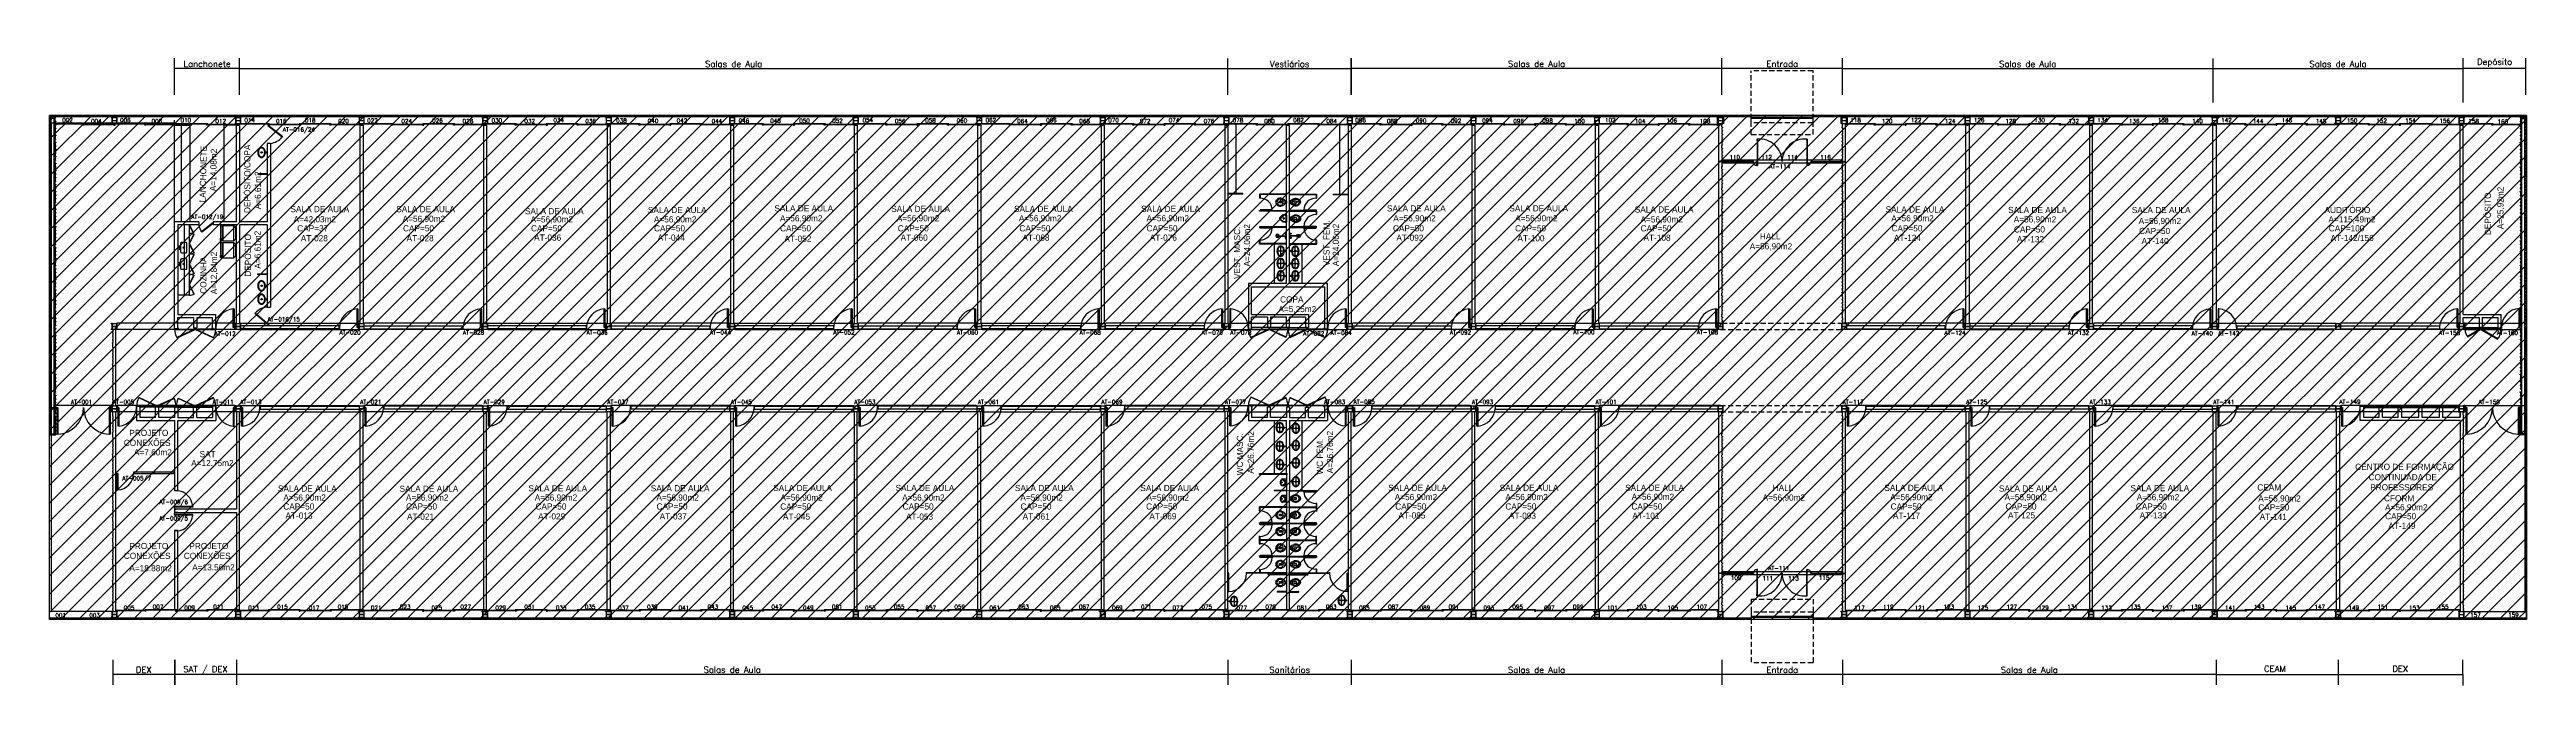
# Model space of a CAD drawing. Extents: x 966 to 1086, y 39 to 70.
import ezdxf
from ezdxf.enums import TextEntityAlignment as Align

# ---------------------------------------------------------------- set-up
doc = ezdxf.new("R2010")
doc.units = 0
doc.header["$LTSCALE"] = 0.5
doc.header["$MEASUREMENT"] = 0
doc.header["$PDMODE"] = 34
doc.header["$PDSIZE"] = 0.1
doc.linetypes.add('DASHED', pattern=[0.75, 0.5, -0.25])
doc.layers.get('0').update_dxf_attribs({"color": 3, "linetype": 'CONTINUOUS'})
doc.layers.get('DEFPOINTS').update_dxf_attribs({"linetype": 'CONTINUOUS'})
for name, color, linetype in [('2', 2, 'CONTINUOUS'), ('3', 2, 'CONTINUOUS'), ('BLK', 2, 'CONTINUOUS'), ('DIVISORIA', 1, 'CONTINUOUS'), ('ENDEREÇO', 2, 'CONTINUOUS'), ('EQUIP', 7, 'CONTINUOUS'), ('EQUIP_I', 13, 'CONTINUOUS'), ('MATRIZ', 2, 'CONTINUOUS'), ('MATRIZ-1', 1, 'CONTINUOUS'), ('NMOD', 2, 'CONTINUOUS'), ('PROJ', 1, 'DASHED'), ('TEXTO', 2, 'CONTINUOUS'), ('TEXTO-CENTRO-CUSTO', 2, 'CONTINUOUS')]:
    doc.layers.add(name, color=color, linetype=linetype)
doc.styles.add('FONT', font='FONTE.shx', dxfattribs={"height": 0.1})
doc.styles.add('FONTE', font='FONTE.shx', dxfattribs={"height": 0.4})
doc.styles.add('ROMANS', font='simplex.shx', dxfattribs={"height": 0.3})
doc.styles.add('UNB-100', font='simplex.shx', dxfattribs={"height": 0.2})
doc.dimstyles.new('1', dxfattribs={"dimtxt": 0.3, "dimasz": 0.18, "dimexe": 0.5, "dimexo": 1, "dimgap": 0.08, "dimtad": 1, "dimdec": 4, "dimzin": 12, "dimdsep": 46, "dimtxsty": 'ROMANS', "dimblk1": 'NONE', "dimblk2": 'NONE', "dimsah": 1, "dimcen": 0, "dimclrd": 2, "dimclre": 2, "dimclrt": 2, "dimadec": 0, "dimazin": 0, "dimtfac": 1, "dimtdec": 4, "dimtofl": 0, "dimtmove": 2, "dimatfit": 3, "dimldrblk": 'NONE', "dimfxl": 0, "dimtolj": 1, "dimtzin": 4, "dimarcsym": 0})

# ---------------------------------------------------------------- blocks, each defined once
blk = doc.blocks.new('*D4')
at = {"color": 2, "linetype": 'ByBlock'}
for p, q in [((778.79, 132.81), (778.79, 131.59)), ((796.79, 132.81), (796.79, 131.59)), ((796.79, 132.09), (778.79, 132.09))]:
    blk.add_line(p, q, dxfattribs=at)
at = {"layer": 'DEFPOINTS', "color": 0, "linetype": 'ByBlock'}
for p in [(778.79, 133.81), (796.79, 133.81), (778.79, 132.09)]:
    blk.add_point(p, dxfattribs=at)
at = {"color": 2, "linetype": 'ByBlock', "insert": (787.79, 132.32), "char_height": 0.3, "attachment_point": 5, "style": 'ROMANS'}
blk.add_mtext('\\A1;Salas de Aula', dxfattribs=at)
blk = doc.blocks.new('_NONE')
at = {"color": 0, "linetype": 'ByBlock'}
blk.add_circle((0, 0), 0.25, dxfattribs=at)
blk = doc.blocks.new('*D5')
at = {"color": 2, "linetype": 'ByBlock'}
for p, q in [((772.8, 132.81), (772.8, 131.59)), ((778.79, 132.81), (778.79, 131.59)), ((778.79, 132.09), (772.8, 132.09))]:
    blk.add_line(p, q, dxfattribs=at)
at = {"layer": 'DEFPOINTS', "color": 0, "linetype": 'ByBlock'}
for p in [(772.8, 133.81), (778.79, 133.81), (772.8, 132.09)]:
    blk.add_point(p, dxfattribs=at)
at = {"color": 2, "linetype": 'ByBlock', "insert": (775.8, 132.32), "char_height": 0.3, "attachment_point": 5, "style": 'ROMANS'}
blk.add_mtext('\\A1;Sanitários', dxfattribs=at)
blk = doc.blocks.new('*D6')
at = {"color": 2, "linetype": 'ByBlock'}
for p, q in [((796.79, 132.81), (796.79, 131.59)), ((802.64, 132.81), (802.64, 131.59)), ((802.64, 132.09), (796.79, 132.09))]:
    blk.add_line(p, q, dxfattribs=at)
at = {"layer": 'DEFPOINTS', "color": 0, "linetype": 'ByBlock'}
for p in [(796.79, 133.81), (802.64, 133.81), (796.79, 132.09)]:
    blk.add_point(p, dxfattribs=at)
at = {"color": 2, "linetype": 'ByBlock', "insert": (799.72, 132.32), "char_height": 0.3, "attachment_point": 5, "style": 'ROMANS'}
blk.add_mtext('\\A1;Entrada', dxfattribs=at)
blk = doc.blocks.new('*D7')
at = {"color": 2, "linetype": 'ByBlock'}
for p, q in [((802.64, 132.81), (802.64, 131.59)), ((820.79, 132.81), (820.79, 131.59)), ((820.79, 132.09), (802.64, 132.09))]:
    blk.add_line(p, q, dxfattribs=at)
at = {"layer": 'DEFPOINTS', "color": 0, "linetype": 'ByBlock'}
for p in [(802.64, 133.81), (820.79, 133.81), (802.64, 132.09)]:
    blk.add_point(p, dxfattribs=at)
at = {"color": 2, "linetype": 'ByBlock', "insert": (811.72, 132.32), "char_height": 0.3, "attachment_point": 5, "style": 'ROMANS'}
blk.add_mtext('\\A1;Salas de Aula', dxfattribs=at)
blk = doc.blocks.new('*D8')
at = {"color": 2, "linetype": 'ByBlock'}
for p, q in [((832.79, 160.26), (832.79, 162.03)), ((835.84, 161.53), (832.79, 161.53)), ((835.84, 160.26), (835.84, 162.03))]:
    blk.add_line(p, q, dxfattribs=at)
at = {"layer": 'DEFPOINTS', "color": 0, "linetype": 'ByBlock'}
for p in [(832.79, 161.53), (832.79, 159.26), (835.84, 159.26)]:
    blk.add_point(p, dxfattribs=at)
at = {"color": 2, "linetype": 'ByBlock', "insert": (834.32, 161.81), "char_height": 0.3, "attachment_point": 5, "style": 'ROMANS'}
blk.add_mtext('\\A1;\\C256;Depósito', dxfattribs=at)
blk = doc.blocks.new('*D9')
at = {"layer": 'DEFPOINTS', "color": 0, "linetype": 'Continuous'}
for p in [(1052.72, 69.28), (1052.72, 67.01), (1070.72, 66.63)]:
    blk.add_point(p, dxfattribs=at)
at = {"layer": 'TEXTO-CENTRO-CUSTO', "color": 2, "linetype": 'Continuous', "lineweight": -2}
for p, q in [((1052.72, 68.01), (1052.72, 69.78)), ((1070.72, 67.63), (1070.72, 69.78)), ((1070.72, 69.28), (1052.72, 69.28))]:
    blk.add_line(p, q, dxfattribs=at)
at = {"layer": 'TEXTO-CENTRO-CUSTO', "color": 2, "linetype": 'Continuous', "insert": (1061.72, 69.51), "char_height": 0.3, "attachment_point": 5, "style": 'ROMANS'}
blk.add_mtext('\\A1;Salas de Aula', dxfattribs=at)
blk = doc.blocks.new('*D10')
at = {"color": 2, "linetype": 'ByBlock'}
for p, q in [((796.79, 160.26), (796.79, 162.03)), ((802.64, 161.53), (796.79, 161.53)), ((802.64, 160.26), (802.64, 162.03))]:
    blk.add_line(p, q, dxfattribs=at)
at = {"layer": 'DEFPOINTS', "color": 0, "linetype": 'ByBlock'}
for p in [(796.79, 161.53), (796.79, 159.26), (802.64, 159.26)]:
    blk.add_point(p, dxfattribs=at)
at = {"color": 2, "linetype": 'ByBlock', "insert": (799.72, 161.76), "char_height": 0.3, "attachment_point": 5, "style": 'ROMANS'}
blk.add_mtext('\\A1;Entrada', dxfattribs=at)
blk = doc.blocks.new('*D11')
at = {"color": 2, "linetype": 'ByBlock'}
for p, q in [((778.79, 160.26), (778.79, 162.03)), ((796.79, 161.53), (778.79, 161.53)), ((796.79, 160.26), (796.79, 162.03))]:
    blk.add_line(p, q, dxfattribs=at)
at = {"layer": 'DEFPOINTS', "color": 0, "linetype": 'ByBlock'}
for p in [(778.79, 161.53), (778.79, 159.26), (796.79, 159.26)]:
    blk.add_point(p, dxfattribs=at)
at = {"color": 2, "linetype": 'ByBlock', "insert": (787.79, 161.76), "char_height": 0.3, "attachment_point": 5, "style": 'ROMANS'}
blk.add_mtext('\\A1;Salas de Aula', dxfattribs=at)
blk = doc.blocks.new('*D12')
at = {"layer": 'DEFPOINTS', "color": 0, "linetype": 'Continuous'}
for p in [(974.87, 69.28), (974.87, 67.01), (1022.87, 67.01)]:
    blk.add_point(p, dxfattribs=at)
at = {"layer": 'TEXTO-CENTRO-CUSTO', "color": 2, "linetype": 'Continuous', "lineweight": -2}
for p, q in [((974.87, 68.01), (974.87, 69.78)), ((1022.87, 68.01), (1022.87, 69.78)), ((1022.87, 69.28), (974.87, 69.28))]:
    blk.add_line(p, q, dxfattribs=at)
at = {"layer": 'TEXTO-CENTRO-CUSTO', "color": 2, "linetype": 'Continuous', "insert": (998.87, 69.51), "char_height": 0.3, "attachment_point": 5, "style": 'ROMANS'}
blk.add_mtext('\\A1;Salas de Aula', dxfattribs=at)
blk = doc.blocks.new('*D14')
at = {"color": 2, "linetype": 'ByBlock'}
for p, q in [((721.64, 160.26), (721.64, 162.03)), ((724.79, 161.53), (721.64, 161.53)), ((724.79, 160.26), (724.79, 162.03))]:
    blk.add_line(p, q, dxfattribs=at)
at = {"layer": 'DEFPOINTS', "color": 0, "linetype": 'ByBlock'}
for p in [(721.64, 161.53), (721.64, 159.26), (724.79, 159.26)]:
    blk.add_point(p, dxfattribs=at)
at = {"color": 2, "linetype": 'ByBlock', "insert": (723.22, 161.76), "char_height": 0.3, "attachment_point": 5, "style": 'ROMANS'}
blk.add_mtext('\\A1;Lanchonete', dxfattribs=at)
blk = doc.blocks.new('MICTR-P')
for p, q in [((0, 0.08), (0, 0.16)), ((0, 0.08), (0, -0.08)), ((0.08, 0.08), (0, 0.08)), ((0.01, 0.16), (0.21, 0.16)), ((0.15, 0.15), (0.08, 0.08)), ((0.17, 0.13), (0.08, 0.05)), ((0.08, -0.08), (0.08, 0.08)), ((0, -0.08), (0, -0.16)), ((0, -0.08), (0.08, -0.08)), ((0.01, -0.16), (0.21, -0.16)), ((0.17, -0.13), (0.08, -0.05)), ((0.15, -0.15), (0.08, -0.08))]:
    blk.add_line(p, q)
for radius in [0.025, 0.015]:
    blk.add_circle((0.22, 0), radius)
for centre, radius, start, end in [((0.01, 0.16), 0.01, 90, 180), ((0.09, 0.08), 0.01, 133.3634, 180), ((0.2, 0.1), 0.0675, 49.5319, 133.3634), ((0.2, 0.1), 0.0425, 49.5319, 133.3634), ((0.11, 0), 0.171, 357.4005, 49.5319), ((0.11, 0), 0.196, 358.2793, 49.5319), ((0.01, -0.16), 0.01, 180, 270), ((0.09, -0.08), 0.01, 180, 226.6366), ((0.2, -0.1), 0.0675, 226.6366, 310.4681), ((0.2, -0.1), 0.0425, 226.6366, 310.4681), ((0.11, 0), 0.171, 310.4681, 357.3509), ((0.11, 0), 0.196, 310.4681, 357.7012)]:
    blk.add_arc(centre, radius, start, end)
blk = doc.blocks.new('*D13')
at = {"layer": 'DEFPOINTS', "color": 0, "linetype": 'Continuous'}
for p in [(1022.87, 69.28), (1022.87, 67.01), (1028.87, 67.01)]:
    blk.add_point(p, dxfattribs=at)
at = {"layer": 'TEXTO-CENTRO-CUSTO', "color": 2, "linetype": 'Continuous', "lineweight": -2}
for p, q in [((1022.87, 68.01), (1022.87, 69.78)), ((1028.87, 68.01), (1028.87, 69.78)), ((1028.87, 69.28), (1022.87, 69.28))]:
    blk.add_line(p, q, dxfattribs=at)
at = {"layer": 'TEXTO-CENTRO-CUSTO', "color": 2, "linetype": 'Continuous', "insert": (1025.87, 69.51), "char_height": 0.3, "attachment_point": 5, "style": 'ROMANS'}
blk.add_mtext('\\A1;Vestiários', dxfattribs=at)
blk = doc.blocks.new('*D15')
at = {"color": 2, "linetype": 'ByBlock'}
for p, q in [((1070.72, 67.63), (1070.72, 69.78)), ((1082.87, 67.63), (1082.87, 69.78)), ((1082.87, 69.28), (1070.72, 69.28))]:
    blk.add_line(p, q, dxfattribs=at)
at = {"layer": 'DEFPOINTS', "color": 0, "linetype": 'ByBlock'}
for p in [(1070.72, 69.28), (1070.72, 66.63), (1082.87, 66.63)]:
    blk.add_point(p, dxfattribs=at)
at = {"color": 2, "linetype": 'ByBlock', "insert": (1076.79, 69.51), "char_height": 0.3, "attachment_point": 5, "style": 'ROMANS'}
blk.add_mtext('\\A1;Salas de Aula', dxfattribs=at)
blk = doc.blocks.new('DIV')
at = {"layer": 'DIVISORIA'}
blk.add_lwpolyline([(-0.03, 0.03), (-0.97, 0.03), (-0.97, -0.03), (-0.03, -0.03)], dxfattribs=at)
blk.add_lwpolyline([(-0.03, -0.03), (0.03, -0.03), (0.03, 0.03), (-0.03, 0.03)], close=True, dxfattribs=at)
blk = doc.blocks.new('Vsimples')
at = {"color": 2}
for p, q in [((0, 0), (0, 0.05)), ((0, -0.05), (0, 0)), ((0.01, 0.06), (0.07, 0.06)), ((0.07, 0.06), (0.07, 0.07)), ((0.07, 0.07), (0.07, 0.07)), ((0.07, -0.06), (0.01, -0.06)), ((0.07, -0.07), (0.07, -0.06)), ((0.07, -0.07), (0.07, -0.07))]:
    blk.add_line(p, q, dxfattribs=at)
for points in [[(0.07, 0.04, -0.380199), (0.06, 0.04), (0.05, 0.04, -0.087349), (0.05, 0.04, 0.172037), (0.04, 0.04, 0.102747), (0.04, 0.04, 0.167994), (0.03, 0.03), (0.03, 0)], [(0.07, -0.04, 0.380199), (0.06, -0.04), (0.05, -0.04, 0.087349), (0.05, -0.04, -0.172037), (0.04, -0.04, -0.102747), (0.04, -0.04, -0.167994), (0.03, -0.03), (0.03, 0)]]:
    blk.add_lwpolyline(points, format="xyb", dxfattribs=at)
at = {"color": 1}
blk.add_lwpolyline([(0.05, -0.04), (0.05, 0), (0.05, 0.04)], dxfattribs=at)
at = {"color": 2}
for points in [[(0.07, 0.06), (0.07, 0)], [(0.07, -0.06), (0.07, 0)]]:
    blk.add_lwpolyline(points, dxfattribs=at)
at = {"color": 1}
for points in [[(0.15, 0, 0.268395), (0.23, -0.13, 0.179674), (0.33, -0.15, 0.170707), (0.42, -0.1, 0.179561), (0.46, 0, 0.179561), (0.42, 0.1, 0.170707), (0.33, 0.15, 0.179674), (0.23, 0.13, 0.268395)], [(0.34, 0.03, -0.183333), (0.34, -0.03, -0.302776), (0.32, -0.04), (0.22, -0.04, -0.370787), (0.22, 0.04), (0.32, 0.04, -0.302776)]]:
    blk.add_lwpolyline(points, format="xyb", close=True, dxfattribs=at)
for centre in [(0.1, 0.07), (0.1, -0.07)]:
    blk.add_circle(centre, 0.0075, dxfattribs=at)
at = {"color": 2}
for centre, radius, start, end in [((0.01, 0.05), 0.0118, 88.7011, 176.3198), ((0.31, -0.13), 0.32, 124.4619, 138.0521), ((0.08, 0.07), 0.0102, 134.7561, 181.6914), ((0.32, -0.15), 0.335, 105.2525, 124.1524), ((0.3, -0.05), 0.243, 82.9547, 106.7622), ((0.3, -0.06), 0.248, 58.927, 83.517), ((0.29, -0.08), 0.268, 38.1603, 58.3191), ((0.38, 0), 0.149, 359.8718, 36.9981), ((0.01, -0.05), 0.0118, 183.6802, 271.2989), ((0.08, -0.07), 0.0102, 178.3086, 225.2439), ((0.31, 0.13), 0.32, 221.9479, 235.5381), ((0.32, 0.15), 0.335, 235.8476, 254.7475), ((0.3, 0.05), 0.243, 253.2378, 277.0453), ((0.3, 0.06), 0.248, 276.483, 301.073), ((0.29, 0.08), 0.268, 301.6809, 321.8397), ((0.38, 0), 0.149, 323.0019, 0.1282)]:
    blk.add_arc(centre, radius, start, end, dxfattribs=at)
blk = doc.blocks.new('CHUV')
at = {"linetype": 'Continuous'}
for p, q in [((-0.03, 0.02), (-0.04, 0)), ((-0.04, 0), (0.04, 0)), ((-0.03, 0.02), (0.03, 0.02)), ((-0.02, 0.4), (-0.02, 0.02)), ((0.01, 0.4), (0.01, 0.02)), ((0.03, 0.02), (0.04, 0))]:
    blk.add_line(p, q, dxfattribs=at)
for radius, start, end in [(0.0833, 279.9041, 259.1487), (0.0383, 291.9768, 245.8195)]:
    blk.add_arc((0, 0.44), radius, start, end, dxfattribs=at)
blk = doc.blocks.new('Chuveiro')
at = {"layer": 'EQUIP', "color": 1}
for p, q in [((0.02, 0.12), (0, 0.12)), ((0.02, 0.08), (0, 0.08)), ((0.03, 0.11), (0.03, 0.09)), ((0.07, 0.12), (0.04, 0.12)), ((0.04, 0.08), (0.07, 0.08)), ((0.02, -0.09), (0, -0.09)), ((0.02, -0.12), (0, -0.12)), ((0.03, -0.1), (0.03, -0.12)), ((0.07, -0.09), (0.04, -0.09)), ((0.04, -0.12), (0.07, -0.12))]:
    blk.add_line(p, q, dxfattribs=at)
for points in [[(0.02, 0.13), (0.02, 0.07), (0.07, 0.07), (0.07, 0.13)], [(0.02, -0.08), (0.02, -0.14), (0.07, -0.14), (0.07, -0.08)]]:
    blk.add_lwpolyline(points, close=True, dxfattribs=at)
for centre, start, end in [((0.04, 0.11), 90, 180), ((0.04, 0.09), 180, 270), ((0.04, -0.1), 90, 180), ((0.04, -0.12), 180, 270)]:
    blk.add_arc(centre, 0.0055, start, end, dxfattribs=at)
at = {"layer": '2', "rotation": 270}
blk.add_blockref('CHUV', (0, 0), dxfattribs=at)
blk = doc.blocks.new('Mic_plt')
at = {"layer": 'EQUIP', "color": 2, "linetype": 'ByBlock'}
blk.add_line((-0.17, 0.13), (0.18, 0.13), dxfattribs=at)
blk.add_lwpolyline([(0.18, 0.13), (0.19, 0.09), (0.2, 0.05), (0.19, 0.01), (0.18, -0.03), (0.16, -0.06), (0.14, -0.1), (0.12, -0.12), (0.09, -0.15), (0.07, -0.17), (0.05, -0.18), (0.02, -0.19), (0, -0.2), (-0.02, -0.19), (-0.04, -0.18), (-0.06, -0.17), (-0.09, -0.15), (-0.11, -0.12), (-0.14, -0.1), (-0.16, -0.06), (-0.18, -0.03), (-0.19, 0.01), (-0.19, 0.05), (-0.19, 0.09), (-0.17, 0.13)], dxfattribs=at)
at = {"layer": 'EQUIP_I', "color": 1}
blk.add_line((-0.1, 0.1), (0.11, 0.1), dxfattribs=at)
blk.add_lwpolyline([(0.11, 0.1), (0.14, 0.09), (0.16, 0.08), (0.17, 0.05), (0.17, 0.02), (0.16, -0.01), (0.14, -0.04), (0.12, -0.07), (0.1, -0.1), (0.08, -0.12), (0.05, -0.14), (0.03, -0.15), (0, -0.15), (-0.02, -0.15), (-0.05, -0.14), (-0.07, -0.12), (-0.1, -0.1), (-0.12, -0.07), (-0.14, -0.04), (-0.16, -0.01), (-0.17, 0.03), (-0.17, 0.06), (-0.16, 0.08), (-0.14, 0.09), (-0.1, 0.1)], dxfattribs=at)
for centre, radius in [((0, 0), 0.0275), ((-0.01, 0.01), 0.00274), ((-0.02, 0.01), 0.00274), ((-0.02, 0), 0.00274), ((0, 0.02), 0.00274), ((-0.01, 0.02), 0.00274), ((0, 0), 0.00744), ((0, 0.02), 0.00274), ((0.01, 0.02), 0.00274), ((0.01, 0.02), 0.00274), ((0.02, 0.01), 0.00274), ((0.02, 0.01), 0.00274), ((0.02, 0), 0.00274), ((-0.02, 0), 0.00274), ((-0.02, -0.01), 0.00274), ((-0.01, -0.02), 0.00274), ((-0.01, -0.02), 0.00274), ((0, -0.02), 0.00274), ((0, -0.02), 0.00274), ((0.01, -0.02), 0.00274), ((0.01, -0.02), 0.00274), ((0.02, 0), 0.00274), ((0.02, -0.02), 0.00274), ((0.02, -0.01), 0.00274)]:
    blk.add_circle(centre, radius, dxfattribs=at)

msp = doc.modelspace()

# ---------------------------------------------------------------- hatches: boundary and pattern name
at = {"layer": 'DIVISORIA'}
h = msp.add_hatch(dxfattribs=at)
h.set_pattern_fill('ANSI31', color=256, scale=5, style=0)
h.paths.add_polyline_path([(965.64165, 67.0132), (965.64165, 42.5132), (1085.94106, 42.5132), (1085.94106, 67.0132)])

# ---------------------------------------------------------------- linework, layer by layer
msp.add_line((971.71665, 66.52948), (971.71665, 66.77234))
msp.add_lwpolyline([(965.64165, 67.0132), (1085.94106, 67.0132), (1085.94106, 42.5132), (965.64165, 42.5132)], close=True)
for points in [[(968.86665, 49.61286), (968.91665, 49.61286), (968.91665, 49.67286), (968.86665, 49.67286)], [(968.91665, 49.61286), (968.95665, 49.61286), (968.95665, 48.81286), (968.91665, 48.81286)]]:
    msp.add_lwpolyline(points, close=True, dxfattribs=at)
msp.add_arc((968.91665, 49.61286), 0.801, 272.8624052, 0, dxfattribs=at)
at = {"layer": 'MATRIZ'}
for p, q in [((971.71665, 61.84058), (971.71665, 66.52948)), ((971.71665, 66.52948), (972.04165, 66.52948)), ((972.04165, 66.52948), (972.04165, 61.84058)), ((972.04165, 66.52948), (972.46665, 66.52948)), ((972.46665, 61.84058), (972.46665, 66.52948)), ((974.11665, 61.84058), (974.11665, 66.53879)), ((974.71665, 66.53879), (974.11665, 66.53879)), ((974.71665, 61.84058), (974.71665, 66.53879)), ((974.71665, 66.53879), (974.86665, 66.53879)), ((974.86665, 66.53879), (974.86665, 61.84058)), ((976.23826, 66.52034), (976.25678, 66.54394)), ((976.23826, 66.52034), (976.94653, 65.96436)), ((976.25678, 66.54394), (976.96505, 65.98796)), ((980.71665, 66.53948), (980.71665, 56.9012)), ((980.71665, 66.53948), (980.86665, 66.53948)), ((980.86665, 66.53948), (980.86665, 56.9012)), ((986.71665, 66.53948), (986.71665, 56.9012)), ((986.71665, 66.53948), (986.86665, 66.53948)), ((986.86665, 66.53948), (986.86665, 56.9012)), ((992.71665, 66.53884), (992.71665, 56.9012)), ((992.86665, 66.53884), (992.71665, 66.53884)), ((992.86665, 66.53884), (992.86665, 56.9012)), ((998.71665, 66.53835), (998.71665, 56.9012)), ((998.86665, 66.53835), (998.71665, 66.53835)), ((998.86665, 66.53835), (998.86665, 56.9012)), ((1004.71665, 66.53948), (1004.71665, 56.9012)), ((1004.86665, 66.53948), (1004.71665, 66.53948)), ((1004.86665, 66.53948), (1004.86665, 56.9012)), ((1010.71665, 66.53948), (1010.71665, 56.90082)), ((1010.86665, 66.53948), (1010.71665, 66.53948)), ((1010.86665, 66.53948), (1010.86665, 56.90082)), ((1016.71665, 66.53948), (1016.71665, 56.90082)), ((1016.86665, 66.53948), (1016.71665, 66.53948)), ((1016.86665, 66.53948), (1016.86665, 56.90082)), ((1022.71665, 66.53948), (1022.71665, 56.90082)), ((1022.86665, 66.53948), (1022.71665, 66.53948)), ((1022.86665, 66.53948), (1022.86665, 56.90082)), ((1023.26665, 63.22141), (1023.26665, 66.58678)), ((1025.71665, 58.8382), (1025.71665, 66.52558)), ((1025.86665, 66.52558), (1025.71665, 66.52558)), ((1025.86665, 58.8382), (1025.86665, 66.52558)), ((1028.31665, 63.19141), (1028.31665, 66.54118)), ((1028.71665, 66.53948), (1028.71665, 56.90082)), ((1028.86665, 66.53948), (1028.71665, 66.53948)), ((1028.86665, 66.53948), (1028.86665, 56.90082)), ((1034.71665, 66.53948), (1034.71665, 56.90082)), ((1034.71665, 66.53948), (1034.86665, 66.53948)), ((1034.86665, 66.53948), (1034.86665, 56.90082)), ((1040.71665, 66.53948), (1040.71665, 56.90082)), ((1040.71665, 66.53948), (1040.86665, 66.53948)), ((1040.86665, 66.53948), (1040.86665, 56.90082)), ((1046.71623, 56.90082), (1046.71623, 66.6252)), ((1052.86707, 56.90082), (1052.86707, 66.6252)), ((1058.71665, 56.90082), (1058.71665, 66.56448)), ((1058.71665, 66.56448), (1058.86665, 66.56448)), ((1058.86665, 66.56448), (1058.86665, 56.90082)), ((1064.71665, 66.53835), (1064.71665, 56.90082)), ((1064.86665, 66.53835), (1064.71665, 66.53835)), ((1064.86665, 56.90082), (1064.86665, 66.53835)), ((1070.71665, 56.90596), (1070.71665, 66.53884)), ((1070.86665, 66.53884), (1070.71665, 66.53884)), ((1070.86665, 66.53884), (1070.86665, 56.90596)), ((1082.71665, 56.9012), (1082.71665, 66.54086)), ((1082.86665, 66.54086), (1082.71665, 66.54086)), ((1082.86665, 57.33562), (1082.86665, 66.54086)), ((1085.64106, 66.55983), (1085.64106, 66.53483)), ((976.06057, 65.22056), (976.06057, 65.20339)), ((976.06796, 65.22854), (976.16565, 65.23597)), ((976.06796, 65.19541), (976.16565, 65.18797)), ((976.36665, 65.64426), (976.21665, 65.6429)), ((976.21665, 65.6429), (976.21665, 61.84058)), ((976.36665, 65.64426), (976.36665, 57.6994)), ((976.94653, 65.96436), (976.96505, 65.98796)), ((974.89638, 64.12349), (974.87485, 64.14437)), ((975.77488, 64.14437), (975.77516, 64.17437)), ((976.21665, 64.14437), (975.77488, 64.14437)), ((976.21665, 64.17437), (975.77516, 64.17437)), ((1023.60165, 63.22141), (1022.86665, 63.22141)), ((1023.60165, 63.19141), (1022.86665, 63.19141)), ((1023.60165, 63.19027), (1023.60165, 63.22027)), ((1025.71665, 63.19141), (1024.40165, 63.19141)), ((1024.40165, 63.19141), (1024.40165, 62.99141)), ((1025.71665, 63.16141), (1024.40165, 63.16141)), ((1024.43165, 62.99141), (1024.40165, 62.99141)), ((1024.43165, 63.16141), (1024.43165, 62.99141)), ((1025.86665, 63.19141), (1027.18165, 63.19141)), ((1025.86665, 63.16141), (1027.18165, 63.16141)), ((1027.15165, 63.16141), (1027.15165, 62.99141)), ((1027.15165, 62.99141), (1027.18165, 62.99141)), ((1027.18165, 63.19141), (1027.18165, 62.99141)), ((1027.98165, 63.19141), (1028.71665, 63.19141)), ((1027.98165, 63.16141), (1027.98165, 63.19141)), ((1027.98165, 63.16141), (1028.71665, 63.16141)), ((971.71665, 56.64331), (971.71665, 61.84058)), ((972.89165, 61.84058), (971.71665, 61.84058)), ((971.86665, 61.69058), (971.86665, 57.3352)), ((972.89165, 61.69058), (971.86665, 61.69058)), ((972.19165, 58.28058), (972.19165, 61.69058)), ((972.44165, 61.69058), (972.4237, 61.68177)), ((972.4237, 61.68177), (972.61312, 61.2959)), ((972.44165, 58.28058), (972.44165, 61.69058)), ((972.44165, 61.69058), (972.63125, 61.30436)), ((972.89165, 61.84058), (972.89165, 61.69058)), ((973.57337, 61.78936), (973.0175, 61.36203)), ((973.0175, 61.36203), (973.03578, 61.33825)), ((973.59165, 61.76558), (973.03578, 61.33825)), ((973.59165, 61.76558), (973.57337, 61.78936)), ((973.59165, 61.84058), (973.59165, 61.69058)), ((974.71665, 61.84058), (973.59165, 61.84058)), ((974.71665, 61.69058), (973.59165, 61.69058)), ((973.96731, 60.92408), (973.96731, 61.66558)), ((973.96731, 61.66558), (974.04731, 61.66558)), ((974.03731, 60.92408), (974.03731, 61.66558)), ((974.04731, 60.92408), (974.04731, 61.66558)), ((974.06731, 60.92408), (974.06731, 61.66558)), ((974.06731, 61.66558), (974.59454, 61.66558)), ((974.59454, 60.92408), (974.59454, 61.66558)), ((974.59454, 61.66558), (974.69165, 61.56847)), ((974.69165, 61.0212), (974.69165, 61.56847)), ((974.71665, 56.9012), (974.71665, 61.69058)), ((976.21665, 61.84058), (974.86665, 61.84058)), ((974.86665, 61.69058), (974.86665, 56.9012)), ((976.21665, 61.69058), (974.86665, 61.69058)), ((976.21665, 61.69058), (976.21665, 57.6994)), ((1024.40165, 62.36141), (1024.40165, 62.39141)), ((1024.40165, 62.39141), (1025.71665, 62.39141)), ((1025.71665, 62.36141), (1024.40165, 62.36141)), ((1025.71665, 61.59141), (1024.40165, 61.59141)), ((1024.40165, 61.59141), (1024.40165, 61.56141)), ((1025.71665, 61.56141), (1024.40165, 61.56141)), ((1024.43165, 62.42281), (1024.43165, 62.39281)), ((1025.0295, 62.42281), (1024.43165, 62.42281)), ((1024.43165, 62.39281), (1025.0295, 62.39281)), ((1025.0295, 62.39281), (1024.43165, 62.39281)), ((1024.43165, 61.56001), (1025.0295, 61.56001)), ((1024.43165, 61.53001), (1024.43165, 61.56001)), ((1025.0295, 61.53001), (1024.43165, 61.53001)), ((1025.0295, 62.39281), (1025.0295, 62.42281)), ((1025.0295, 61.56001), (1025.0295, 61.53001)), ((1027.18165, 62.39141), (1025.86665, 62.39141)), ((1025.86665, 62.36141), (1027.18165, 62.36141)), ((1027.18165, 61.59141), (1025.86665, 61.59141)), ((1025.86665, 61.56141), (1027.18165, 61.56141)), ((1026.46665, 61.56141), (1026.46665, 61.59141)), ((1026.5538, 62.42281), (1027.15165, 62.42281)), ((1026.5538, 62.39281), (1026.5538, 62.42281)), ((1027.15165, 62.39281), (1026.5538, 62.39281)), ((1026.5538, 62.39281), (1027.15165, 62.39281)), ((1026.5538, 61.62281), (1027.15165, 61.62281)), ((1026.5538, 61.59281), (1026.5538, 61.62281)), ((1027.15165, 61.59281), (1026.5538, 61.59281)), ((1026.5538, 61.59281), (1027.15165, 61.59281)), ((1026.5635, 61.56001), (1026.5635, 61.53001)), ((1027.16135, 61.56001), (1026.5635, 61.56001)), ((1026.5635, 61.53001), (1027.16135, 61.53001)), ((1027.15165, 62.42281), (1027.15165, 62.39281)), ((1027.15165, 62.36141), (1027.15165, 62.19141)), ((1027.15165, 62.19141), (1027.18165, 62.19141)), ((1027.15165, 61.62281), (1027.15165, 61.59281)), ((1027.16135, 61.53001), (1027.16135, 61.56001)), ((1027.18165, 62.36141), (1027.18165, 62.39141)), ((1027.18165, 62.36141), (1027.18165, 62.19141)), ((1027.18165, 61.56141), (1027.18165, 61.59141)), ((972.00156, 60.79507), (972.00184, 60.58623)), ((972.00184, 60.58623), (972.00212, 60.37739)), ((972.273, 60.83721), (972.04327, 60.8369)), ((972.04395, 60.33568), (972.27368, 60.33599)), ((972.31511, 60.58666), (972.31482, 60.7955)), ((972.31539, 60.37781), (972.31511, 60.58666)), ((972.4237, 60.78939), (972.64386, 61.23787)), ((972.44165, 60.78058), (972.4237, 60.78939)), ((972.44165, 60.78058), (972.4237, 60.77177)), ((972.4237, 60.77177), (972.64386, 60.32329)), ((972.4237, 59.78939), (972.64386, 60.23787)), ((972.44165, 60.78058), (972.66199, 61.22941)), ((972.44165, 60.78058), (972.66199, 60.33175)), ((972.44165, 59.78058), (972.66199, 60.22941)), ((972.63125, 61.30436), (972.61312, 61.2959)), ((972.66199, 61.22941), (972.64386, 61.23787)), ((972.66199, 60.33175), (972.64386, 60.32329)), ((972.66199, 60.22941), (972.64386, 60.23787)), ((973.9408, 60.93203), (973.9408, 61.05147)), ((973.95937, 60.93203), (973.9408, 60.93203)), ((973.9408, 60.10228), (973.9408, 60.22172)), ((973.94345, 61.05147), (973.95937, 61.05147)), ((973.94345, 60.22172), (973.95937, 60.22172)), ((973.95937, 61.05147), (973.95937, 60.93203)), ((973.95937, 60.22172), (973.95937, 60.10228)), ((973.96731, 60.92408), (974.04731, 60.92408)), ((973.96731, 60.83583), (974.04731, 60.83583)), ((973.96731, 60.09433), (973.96731, 60.83583)), ((974.03731, 60.09433), (974.03731, 60.83583)), ((974.04731, 60.09433), (974.04731, 60.83583)), ((974.06731, 60.92408), (974.59454, 60.92408)), ((974.06731, 60.09433), (974.06731, 60.83583)), ((974.06731, 60.83583), (974.59454, 60.83583)), ((974.59454, 60.92408), (974.69165, 61.0212)), ((974.59454, 60.83583), (974.69165, 60.73871)), ((974.59454, 60.09433), (974.59454, 60.83583)), ((974.59454, 60.09433), (974.69165, 60.19144)), ((974.69165, 60.19144), (974.69165, 60.73871)), ((1024.43165, 60.96141), (1024.40165, 60.96141)), ((1024.40165, 60.76141), (1024.40165, 60.96141)), ((1025.71665, 60.76141), (1024.40165, 60.76141)), ((1024.43165, 60.79141), (1024.43165, 60.96141)), ((1025.71665, 60.79141), (1024.43165, 60.79141)), ((1025.11665, 60.76141), (1025.11665, 58.8538)), ((1025.56057, 60.41644), (1025.23217, 60.41644)), ((1025.43712, 60.14363), (1025.43712, 60.68075)), ((1025.63087, 60.41644), (1025.52354, 60.41644)), ((1025.56057, 60.42503), (1025.56057, 60.40786)), ((1025.56796, 60.43301), (1025.66565, 60.44044)), ((1025.56796, 60.39988), (1025.66565, 60.39244)), ((1025.86665, 60.79141), (1026.46665, 60.79141)), ((1025.86665, 60.76141), (1026.46665, 60.76141)), ((1025.87635, 60.79141), (1027.16135, 60.79141)), ((1025.87635, 60.76141), (1027.19135, 60.76141)), ((1026.01534, 60.43301), (1025.91765, 60.44044)), ((1026.01534, 60.39988), (1025.91765, 60.39244)), ((1025.95243, 60.41644), (1026.05976, 60.41644)), ((1026.02273, 60.42503), (1026.02273, 60.40786)), ((1026.02273, 60.41644), (1026.35113, 60.41644)), ((1026.14618, 60.14363), (1026.14618, 60.68075)), ((1026.46665, 60.76141), (1026.46665, 58.8538)), ((1027.16135, 60.96141), (1027.19135, 60.96141)), ((1027.16135, 60.79141), (1027.16135, 60.96141)), ((1027.19135, 60.76141), (1027.19135, 60.96141)), ((972.00156, 59.99507), (972.00184, 59.78623)), ((972.00184, 59.78623), (972.00212, 59.57739)), ((972.273, 60.03721), (972.04327, 60.0369)), ((972.04395, 59.53568), (972.27368, 59.53599)), ((972.31511, 59.78666), (972.31482, 59.9955)), ((972.31539, 59.57781), (972.31511, 59.78666)), ((972.44165, 59.78058), (972.4237, 59.78939)), ((972.44165, 59.78058), (972.4237, 59.77177)), ((972.4237, 59.77177), (972.64386, 59.32329)), ((972.4237, 58.78939), (972.64386, 59.23787)), ((972.44165, 59.78058), (972.66199, 59.33175)), ((972.44165, 58.78058), (972.66199, 59.22941)), ((972.66199, 59.33175), (972.64386, 59.32329)), ((972.66199, 59.22941), (972.64386, 59.23787)), ((973.95937, 60.10228), (973.9408, 60.10228)), ((973.96731, 60.09433), (974.04731, 60.09433)), ((974.06731, 60.09433), (974.59454, 60.09433)), ((975.7477, 59.3194), (976.21665, 59.32365)), ((975.7477, 59.3194), (975.7477, 59.28939)), ((975.7477, 59.28939), (976.21665, 59.29365)), ((1025.56057, 59.81374), (1025.23217, 59.81374)), ((1025.56057, 59.21528), (1025.23217, 59.21528)), ((1025.43712, 59.54518), (1025.43712, 60.0823)), ((1025.43712, 58.94673), (1025.43712, 59.48384)), ((1025.56057, 59.82232), (1025.56057, 59.80515)), ((1025.56057, 59.22387), (1025.56057, 59.2067)), ((1025.56796, 59.8303), (1025.66565, 59.83774)), ((1025.56796, 59.79717), (1025.66565, 59.78974)), ((1025.56796, 59.23185), (1025.66565, 59.23928)), ((1025.56796, 59.19872), (1025.66565, 59.19128)), ((1026.01534, 59.8303), (1025.91765, 59.83774)), ((1026.01534, 59.79717), (1025.91765, 59.78974)), ((1026.01534, 59.23185), (1025.91765, 59.23928)), ((1026.01534, 59.19872), (1025.91765, 59.19128)), ((1026.02273, 59.82232), (1026.02273, 59.80515)), ((1026.02273, 59.81374), (1026.35113, 59.81374)), ((1026.02273, 59.22387), (1026.02273, 59.2067)), ((1026.02273, 59.21528), (1026.35113, 59.21528)), ((1026.14618, 59.54518), (1026.14618, 60.0823)), ((1026.14618, 58.94673), (1026.14618, 59.48384)), ((972.44165, 58.28058), (971.86665, 58.28058)), ((972.44165, 58.78058), (972.4237, 58.78939)), ((972.44165, 58.78058), (972.4237, 58.77177)), ((972.4237, 58.77177), (972.64386, 58.32329)), ((972.44165, 58.78058), (972.66199, 58.33175)), ((972.66199, 58.33175), (972.64386, 58.32329)), ((976.06057, 58.74151), (976.06057, 58.72434)), ((976.06057, 58.08782), (976.06057, 58.07064)), ((976.06796, 58.74949), (976.16565, 58.75692)), ((976.06796, 58.71636), (976.16565, 58.70892)), ((976.06796, 58.09579), (976.16565, 58.10323)), ((976.06796, 58.06267), (976.16565, 58.05523)), ((1023.8715, 58.8382), (1023.87157, 56.62452)), ((1025.71665, 58.8382), (1023.8715, 58.8382)), ((1024.0215, 58.6882), (1027.56175, 58.6882)), ((1024.0215, 57.34452), (1024.0215, 58.6882)), ((1027.71175, 58.8382), (1025.86665, 58.8382)), ((1027.56175, 58.6882), (1027.56175, 56.62452)), ((1027.71175, 56.62452), (1027.71175, 58.8382)), ((971.86665, 56.64331), (971.71665, 56.64331)), ((971.71665, 56.6332), (972.70556, 56.6332)), ((971.71665, 56.6332), (971.71665, 56.6132)), ((971.71665, 56.6132), (972.7112, 56.6132)), ((972.7042, 56.63316), (971.82263, 56.22633)), ((971.8331, 56.20928), (972.7142, 56.61584)), ((971.86665, 57.3352), (973.71175, 57.3352)), ((971.86665, 57.1852), (972.6392, 57.1852)), ((971.86665, 56.64331), (971.86665, 57.18513)), ((971.86665, 56.6332), (971.86665, 56.6832)), ((971.86665, 56.68313), (971.88665, 56.68313)), ((971.86665, 56.63313), (971.88665, 56.63313)), ((971.88665, 56.68313), (971.88665, 56.63313)), ((972.6392, 57.1852), (972.6392, 56.68316)), ((972.6392, 56.68316), (972.7892, 56.68316)), ((972.7042, 56.63323), (972.7042, 56.68323)), ((972.7042, 56.68316), (972.7242, 56.68316)), ((972.7042, 56.63316), (972.7242, 56.63316)), ((972.7042, 56.63316), (972.7142, 56.61584)), ((972.7112, 56.6332), (972.7112, 56.6132)), ((973.71175, 56.6332), (972.71156, 56.6332)), ((972.7242, 56.63316), (972.7142, 56.61584)), ((973.59153, 56.21102), (972.7142, 56.61584)), ((972.7172, 56.6332), (972.7172, 56.6132)), ((972.7172, 56.6132), (973.71175, 56.6132)), ((972.7242, 56.68316), (972.7242, 56.63316)), ((972.7242, 56.63316), (973.60199, 56.22807)), ((972.7892, 57.1852), (973.56175, 57.1852)), ((972.7892, 57.1852), (972.7892, 56.68316)), ((973.54175, 56.63326), (973.54175, 56.68326)), ((973.54175, 56.6832), (973.56175, 56.6832)), ((973.54175, 56.6332), (973.56175, 56.6332)), ((973.56175, 56.64331), (973.56175, 57.1852)), ((973.56175, 56.6832), (973.56175, 56.6332)), ((973.56175, 56.64331), (973.71175, 56.64331)), ((973.71175, 56.64331), (973.71175, 57.3352)), ((973.71175, 56.6332), (973.71175, 56.6132)), ((973.71675, 56.7902), (973.72175, 56.7902)), ((973.71675, 56.7902), (973.71675, 56.6302)), ((973.71675, 56.6302), (973.72175, 56.6302)), ((973.72175, 56.7902), (973.72175, 56.6302)), ((974.56282, 57.60977), (974.60282, 57.60977)), ((974.56282, 56.70977), (974.56282, 57.60977)), ((974.60282, 56.70977), (974.56282, 56.70977)), ((974.60282, 57.60977), (974.60282, 56.70977)), ((974.63165, 56.7902), (974.63665, 56.7902)), ((974.63165, 56.7902), (974.63165, 56.6302)), ((974.63165, 56.6302), (974.63665, 56.6302)), ((974.63665, 56.7902), (974.63665, 56.6302)), ((974.64165, 56.6132), (974.64165, 56.9132)), ((974.64165, 56.9012), (974.64165, 56.9132)), ((974.64165, 56.9132), (974.68365, 56.9132)), ((974.64165, 56.9012), (974.67165, 56.9012)), ((974.64165, 56.6132), (974.64165, 56.6252)), ((974.67165, 56.6252), (974.64165, 56.6252)), ((974.64165, 56.6132), (974.64165, 56.6252)), ((974.68365, 56.6132), (974.64165, 56.6132)), ((974.67165, 56.9012), (974.67165, 56.6252)), ((974.68365, 56.9132), (974.68365, 56.6132)), ((974.68365, 56.9012), (974.89965, 56.9012)), ((974.68365, 56.7692), (974.89965, 56.7692)), ((974.68365, 56.7572), (974.89965, 56.7572)), ((974.68365, 56.6252), (974.89965, 56.6252)), ((974.89965, 56.9132), (974.89965, 56.6132)), ((974.89965, 56.9132), (974.94165, 56.9132)), ((974.94165, 56.6132), (974.89965, 56.6132)), ((974.91165, 56.9012), (974.91165, 56.6252)), ((974.91165, 56.9012), (974.94165, 56.9012)), ((979.71175, 56.7852), (974.91165, 56.7852)), ((979.71175, 56.6352), (974.91165, 56.6352)), ((974.94165, 56.6252), (974.91165, 56.6252)), ((974.94165, 56.9012), (974.94165, 56.9132)), ((974.94165, 56.6132), (974.94165, 56.6252)), ((975.62466, 57.40847), (975.60521, 57.38564)), ((976.29066, 56.80176), (975.60521, 57.38564)), ((976.31012, 56.8246), (975.62466, 57.40847)), ((976.21665, 57.6994), (976.36704, 57.6994)), ((976.27357, 56.8246), (976.29303, 56.80176)), ((979.71175, 56.6352), (979.71175, 56.7852)), ((979.71675, 56.79114), (979.72175, 56.79114)), ((979.71675, 56.79114), (979.71675, 56.63114)), ((979.71675, 56.63114), (979.72175, 56.63114)), ((979.72175, 56.79114), (979.72175, 56.63114)), ((980.57612, 57.61072), (980.61612, 57.61072)), ((980.57612, 56.71072), (980.57612, 57.61072)), ((980.61612, 56.71072), (980.57612, 56.71072)), ((980.61612, 57.61072), (980.61612, 56.71072)), ((980.63165, 56.79114), (980.63665, 56.79114)), ((980.63165, 56.79114), (980.63165, 56.63114)), ((980.63165, 56.63114), (980.63665, 56.63114)), ((980.63665, 56.79114), (980.63665, 56.63114)), ((980.64165, 56.6132), (980.64165, 56.9132)), ((980.64165, 56.9012), (980.64165, 56.9132)), ((980.64165, 56.9132), (980.68365, 56.9132)), ((980.64165, 56.9012), (980.67165, 56.9012)), ((980.67165, 56.6252), (980.64165, 56.6252)), ((980.64165, 56.6132), (980.64165, 56.6252)), ((980.68365, 56.6132), (980.64165, 56.6132)), ((980.67165, 56.9012), (980.67165, 56.6252)), ((980.68365, 56.9132), (980.68365, 56.6132)), ((980.68365, 56.9012), (980.89965, 56.9012)), ((980.68365, 56.7692), (980.89965, 56.7692)), ((980.68365, 56.7572), (980.89965, 56.7572)), ((980.68365, 56.6252), (980.89965, 56.6252)), ((980.89965, 56.9132), (980.89965, 56.6132)), ((980.89965, 56.9132), (980.94165, 56.9132)), ((980.94165, 56.6132), (980.89965, 56.6132)), ((980.91165, 56.9012), (980.91165, 56.6252)), ((980.91165, 56.9012), (980.94165, 56.9012)), ((980.91165, 56.7852), (985.71175, 56.7852)), ((980.91165, 56.6352), (985.71175, 56.6352)), ((980.94165, 56.6252), (980.91165, 56.6252)), ((980.94165, 56.9012), (980.94165, 56.9132)), ((980.94165, 56.6132), (980.94165, 56.6252)), ((985.71175, 56.7852), (985.71175, 56.6352)), ((985.71675, 56.79114), (985.71675, 56.63114)), ((985.71675, 56.79114), (985.72175, 56.79114)), ((985.71675, 56.63114), (985.72175, 56.63114)), ((985.72175, 56.79114), (985.72175, 56.63114)), ((986.57612, 57.61072), (986.61612, 57.61072)), ((986.57612, 56.71072), (986.57612, 57.61072)), ((986.61612, 56.71072), (986.57612, 56.71072)), ((986.61612, 57.61072), (986.61612, 56.71072)), ((986.63165, 56.79114), (986.63665, 56.79114)), ((986.63165, 56.79114), (986.63165, 56.63114)), ((986.63165, 56.63114), (986.63665, 56.63114)), ((986.63665, 56.79114), (986.63665, 56.63114)), ((986.64165, 56.6132), (986.64165, 56.9132)), ((986.64165, 56.9012), (986.64165, 56.9132)), ((986.64165, 56.9132), (986.68365, 56.9132)), ((986.64165, 56.9012), (986.67165, 56.9012)), ((986.67165, 56.6252), (986.64165, 56.6252)), ((986.64165, 56.6132), (986.64165, 56.6252)), ((986.68365, 56.6132), (986.64165, 56.6132)), ((986.67165, 56.9012), (986.67165, 56.6252)), ((986.68365, 56.9132), (986.68365, 56.6132)), ((986.68365, 56.9012), (986.89965, 56.9012)), ((986.68365, 56.7692), (986.89965, 56.7692)), ((986.68365, 56.7572), (986.89965, 56.7572)), ((986.68365, 56.6252), (986.89965, 56.6252)), ((986.89965, 56.9132), (986.89965, 56.6132)), ((986.89965, 56.9132), (986.94165, 56.9132)), ((986.94165, 56.6132), (986.89965, 56.6132)), ((986.91165, 56.9012), (986.91165, 56.6252)), ((986.91165, 56.9012), (986.94165, 56.9012)), ((991.71175, 56.7852), (986.91165, 56.7852)), ((991.71175, 56.6352), (986.91165, 56.6352)), ((986.94165, 56.6252), (986.91165, 56.6252)), ((986.94165, 56.9012), (986.94165, 56.9132)), ((986.94165, 56.6132), (986.94165, 56.6252)), ((991.71175, 56.7852), (991.71175, 56.6352)), ((991.71675, 56.79114), (991.72175, 56.79114)), ((991.71675, 56.79114), (991.71675, 56.63114)), ((991.71675, 56.63114), (991.72175, 56.63114)), ((991.72175, 56.79114), (991.72175, 56.63114)), ((992.57612, 57.61072), (992.61612, 57.61072)), ((992.57612, 56.71072), (992.57612, 57.61072)), ((992.61612, 56.71072), (992.57612, 56.71072)), ((992.61612, 57.61072), (992.61612, 56.71072)), ((992.63165, 56.79114), (992.63665, 56.79114)), ((992.63165, 56.79114), (992.63165, 56.63114)), ((992.63165, 56.63114), (992.63665, 56.63114)), ((992.63665, 56.79114), (992.63665, 56.63114)), ((992.64165, 56.6132), (992.64165, 56.9132)), ((992.64165, 56.9012), (992.64165, 56.9132)), ((992.64165, 56.9132), (992.68365, 56.9132)), ((992.64165, 56.9012), (992.67165, 56.9012)), ((992.67165, 56.6252), (992.64165, 56.6252)), ((992.64165, 56.6132), (992.64165, 56.6252)), ((992.68365, 56.6132), (992.64165, 56.6132)), ((992.67165, 56.9012), (992.67165, 56.6252)), ((992.68365, 56.9132), (992.68365, 56.6132)), ((992.68365, 56.9012), (992.89965, 56.9012)), ((992.68365, 56.7692), (992.89965, 56.7692)), ((992.68365, 56.7572), (992.89965, 56.7572)), ((992.68365, 56.6252), (992.89965, 56.6252)), ((992.89965, 56.9132), (992.89965, 56.6132)), ((992.89965, 56.9132), (992.94165, 56.9132)), ((992.94165, 56.6132), (992.89965, 56.6132)), ((992.91165, 56.9012), (992.91165, 56.6252)), ((992.91165, 56.9012), (992.94165, 56.9012)), ((992.91165, 56.7852), (997.71175, 56.7852)), ((992.91165, 56.6352), (997.71175, 56.6352)), ((992.94165, 56.6252), (992.91165, 56.6252)), ((992.94165, 56.9012), (992.94165, 56.9132)), ((992.94165, 56.6132), (992.94165, 56.6252)), ((997.71175, 56.7852), (997.71175, 56.6352)), ((997.71675, 56.79034), (997.71675, 56.63034)), ((997.71675, 56.79034), (997.72175, 56.79034)), ((997.71675, 56.63034), (997.72175, 56.63034)), ((997.72175, 56.79034), (997.72175, 56.63034)), ((998.57612, 57.60991), (998.61612, 57.60991)), ((998.57612, 56.70991), (998.57612, 57.60991)), ((998.61612, 56.70991), (998.57612, 56.70991)), ((998.61612, 57.60991), (998.61612, 56.70991)), ((998.63165, 56.79034), (998.63665, 56.79034)), ((998.63165, 56.79034), (998.63165, 56.63034)), ((998.63165, 56.63034), (998.63665, 56.63034)), ((998.63665, 56.79034), (998.63665, 56.63034)), ((998.64165, 56.6132), (998.64165, 56.9132)), ((998.64165, 56.9012), (998.64165, 56.9132)), ((998.64165, 56.9132), (998.68365, 56.9132)), ((998.64165, 56.9012), (998.67165, 56.9012)), ((998.67165, 56.6252), (998.64165, 56.6252)), ((998.64165, 56.6132), (998.64165, 56.6252)), ((998.68365, 56.6132), (998.64165, 56.6132)), ((998.67165, 56.9012), (998.67165, 56.6252)), ((998.68365, 56.9132), (998.68365, 56.6132)), ((998.68365, 56.9012), (998.89965, 56.9012)), ((998.68365, 56.7692), (998.89965, 56.7692)), ((998.68365, 56.7572), (998.89965, 56.7572)), ((998.68365, 56.6252), (998.89965, 56.6252)), ((998.89965, 56.9132), (998.89965, 56.6132)), ((998.89965, 56.9132), (998.94165, 56.9132)), ((998.94165, 56.6132), (998.89965, 56.6132)), ((998.91165, 56.9012), (998.91165, 56.6252)), ((998.91165, 56.9012), (998.94165, 56.9012)), ((1003.71175, 56.78586), (998.91165, 56.78586)), ((1003.71175, 56.63586), (998.91165, 56.63586)), ((998.94165, 56.6252), (998.91165, 56.6252)), ((998.94165, 56.9012), (998.94165, 56.9132)), ((998.94165, 56.6132), (998.94165, 56.6252)), ((1003.71175, 56.78586), (1003.71175, 56.63586)), ((1003.71675, 56.79114), (1003.71675, 56.63114)), ((1003.71675, 56.79114), (1003.72175, 56.79114)), ((1003.71675, 56.63114), (1003.72175, 56.63114)), ((1003.72175, 56.79114), (1003.72175, 56.63114)), ((1004.57612, 57.61072), (1004.61612, 57.61072)), ((1004.57612, 56.71072), (1004.57612, 57.61072)), ((1004.61612, 56.71072), (1004.57612, 56.71072)), ((1004.61612, 57.61072), (1004.61612, 56.71072)), ((1004.63165, 56.79114), (1004.63665, 56.79114)), ((1004.63165, 56.79114), (1004.63165, 56.63114)), ((1004.63165, 56.63114), (1004.63665, 56.63114)), ((1004.63665, 56.79114), (1004.63665, 56.63114)), ((1004.64165, 56.6132), (1004.64165, 56.9132)), ((1004.64165, 56.9012), (1004.64165, 56.9132)), ((1004.64165, 56.9132), (1004.68365, 56.9132)), ((1004.64165, 56.9012), (1004.67165, 56.9012)), ((1004.67165, 56.6252), (1004.64165, 56.6252)), ((1004.64165, 56.6132), (1004.64165, 56.6252)), ((1004.68365, 56.6132), (1004.64165, 56.6132)), ((1004.67165, 56.9012), (1004.67165, 56.6252)), ((1004.68365, 56.9132), (1004.68365, 56.6132)), ((1004.68365, 56.9012), (1004.89965, 56.9012)), ((1004.68365, 56.7692), (1004.89965, 56.7692)), ((1004.68365, 56.7572), (1004.89965, 56.7572)), ((1004.68365, 56.6252), (1004.89965, 56.6252)), ((1004.89965, 56.9132), (1004.89965, 56.6132)), ((1004.89965, 56.9132), (1004.94165, 56.9132)), ((1004.94165, 56.6132), (1004.89965, 56.6132)), ((1004.91165, 56.9012), (1004.91165, 56.6252)), ((1004.91165, 56.9012), (1004.94165, 56.9012)), ((1004.91165, 56.78586), (1009.71175, 56.78586)), ((1004.91165, 56.63586), (1009.71175, 56.63586)), ((1004.94165, 56.6252), (1004.91165, 56.6252)), ((1004.94165, 56.9012), (1004.94165, 56.9132)), ((1004.94165, 56.6132), (1004.94165, 56.6252)), ((1009.71175, 56.78586), (1009.71175, 56.63586)), ((1009.71675, 56.79114), (1009.71675, 56.63114)), ((1009.71675, 56.79114), (1009.72175, 56.79114)), ((1009.71675, 56.63114), (1009.72175, 56.63114)), ((1009.72175, 56.79114), (1009.72175, 56.63114)), ((1010.57612, 57.61072), (1010.61612, 57.61072)), ((1010.57612, 56.71072), (1010.57612, 57.61072)), ((1010.61612, 56.71072), (1010.57612, 56.71072)), ((1010.61612, 57.61072), (1010.61612, 56.71072)), ((1010.63165, 56.79114), (1010.63665, 56.79114)), ((1010.63165, 56.79114), (1010.63165, 56.63114)), ((1010.63165, 56.63114), (1010.63665, 56.63114)), ((1010.63665, 56.79114), (1010.63665, 56.63114)), ((1010.64165, 56.61282), (1010.64165, 56.91282)), ((1010.64165, 56.90082), (1010.64165, 56.91282)), ((1010.64165, 56.91282), (1010.68365, 56.91282)), ((1010.64165, 56.90082), (1010.67165, 56.90082)), ((1010.67165, 56.62482), (1010.64165, 56.62482)), ((1010.64165, 56.61282), (1010.64165, 56.62482)), ((1010.68365, 56.61282), (1010.64165, 56.61282)), ((1010.67165, 56.90082), (1010.67165, 56.62482)), ((1010.68365, 56.91282), (1010.68365, 56.61282)), ((1010.68365, 56.90082), (1010.89965, 56.90082)), ((1010.68365, 56.76882), (1010.89965, 56.76882)), ((1010.68365, 56.75682), (1010.89965, 56.75682)), ((1010.68365, 56.62482), (1010.89965, 56.62482)), ((1010.89965, 56.91282), (1010.89965, 56.61282)), ((1010.89965, 56.91282), (1010.94165, 56.91282)), ((1010.94165, 56.61282), (1010.89965, 56.61282)), ((1010.91165, 56.90082), (1010.91165, 56.62482)), ((1010.91165, 56.90082), (1010.94165, 56.90082)), ((1015.71175, 56.78482), (1010.91165, 56.78482)), ((1015.71175, 56.63482), (1010.91165, 56.63482)), ((1010.94165, 56.62482), (1010.91165, 56.62482)), ((1010.94165, 56.90082), (1010.94165, 56.91282)), ((1010.94165, 56.61282), (1010.94165, 56.62482)), ((1015.71175, 56.78482), (1015.71175, 56.63482)), ((1015.71675, 56.79114), (1015.71675, 56.63114)), ((1015.71675, 56.79114), (1015.72175, 56.79114)), ((1015.71675, 56.63114), (1015.72175, 56.63114)), ((1015.72175, 56.79114), (1015.72175, 56.63114)), ((1016.57612, 57.61072), (1016.61612, 57.61072)), ((1016.57612, 56.71072), (1016.57612, 57.61072)), ((1016.61612, 56.71072), (1016.57612, 56.71072)), ((1016.61612, 57.61072), (1016.61612, 56.71072)), ((1016.63165, 56.79114), (1016.63665, 56.79114)), ((1016.63165, 56.79114), (1016.63165, 56.63114)), ((1016.63165, 56.63114), (1016.63665, 56.63114)), ((1016.63665, 56.79114), (1016.63665, 56.63114)), ((1016.64165, 56.61282), (1016.64165, 56.91282)), ((1016.64165, 56.90082), (1016.64165, 56.91282)), ((1016.64165, 56.91282), (1016.68365, 56.91282)), ((1016.64165, 56.90082), (1016.67165, 56.90082)), ((1016.67165, 56.62482), (1016.64165, 56.62482)), ((1016.68365, 56.61282), (1016.64165, 56.61282)), ((1016.67165, 56.90082), (1016.67165, 56.62482)), ((1016.68365, 56.91282), (1016.68365, 56.61282)), ((1016.68365, 56.90082), (1016.89965, 56.90082)), ((1016.68365, 56.76882), (1016.89965, 56.76882)), ((1016.68365, 56.75682), (1016.89965, 56.75682)), ((1016.68365, 56.62482), (1016.89965, 56.62482)), ((1016.89965, 56.91282), (1016.89965, 56.61282)), ((1016.89965, 56.91282), (1016.94165, 56.91282)), ((1016.94165, 56.61282), (1016.89965, 56.61282)), ((1016.91165, 56.90082), (1016.91165, 56.62482)), ((1016.91165, 56.90082), (1016.94165, 56.90082)), ((1021.71175, 56.78482), (1016.91165, 56.78482)), ((1021.71175, 56.63482), (1016.91165, 56.63482)), ((1016.94165, 56.62482), (1016.91165, 56.62482)), ((1016.94165, 56.90082), (1016.94165, 56.91282)), ((1016.94165, 56.61282), (1016.94165, 56.62482)), ((1021.71175, 56.78482), (1021.71175, 56.63482)), ((1021.71675, 56.79077), (1021.71675, 56.63077)), ((1021.71675, 56.79077), (1021.72175, 56.79077)), ((1021.71675, 56.63077), (1021.72175, 56.63077)), ((1021.72175, 56.79077), (1021.72175, 56.63077)), ((1022.57612, 57.61034), (1022.61612, 57.61034)), ((1022.57612, 56.71034), (1022.57612, 57.61034)), ((1022.61612, 56.71034), (1022.57612, 56.71034)), ((1022.61612, 57.61034), (1022.61612, 56.71034)), ((1022.63165, 56.79077), (1022.63665, 56.79077)), ((1022.63165, 56.79077), (1022.63165, 56.63077)), ((1022.63165, 56.63077), (1022.63665, 56.63077)), ((1022.63665, 56.79077), (1022.63665, 56.63077)), ((1022.64165, 56.61282), (1022.64165, 56.91282)), ((1022.64165, 56.90082), (1022.64165, 56.91282)), ((1022.64165, 56.91282), (1022.68365, 56.91282)), ((1022.64165, 56.90082), (1022.67165, 56.90082)), ((1022.67165, 56.62482), (1022.64165, 56.62482)), ((1022.64165, 56.61282), (1022.64165, 56.62482)), ((1022.68365, 56.61282), (1022.64165, 56.61282)), ((1022.67165, 56.90082), (1022.67165, 56.62482)), ((1022.68365, 56.91282), (1022.68365, 56.61282)), ((1022.68365, 56.90082), (1022.89965, 56.90082)), ((1022.68365, 56.76882), (1022.89965, 56.76882)), ((1022.68365, 56.75682), (1022.89965, 56.75682)), ((1022.68365, 56.62482), (1022.89965, 56.62482)), ((1022.89965, 56.91282), (1022.89965, 56.61282)), ((1022.89965, 56.91282), (1022.94165, 56.91282)), ((1022.94165, 56.61282), (1022.89965, 56.61282)), ((1022.91165, 56.90082), (1022.91165, 56.62482)), ((1022.91165, 56.90082), (1022.94165, 56.90082)), ((1022.94165, 56.62482), (1022.91165, 56.62482)), ((1022.94165, 56.61282), (1022.94165, 56.91282)), ((1022.94165, 56.90082), (1022.94165, 56.91282)), ((1022.94165, 56.61282), (1022.94165, 56.62482)), ((1022.95165, 56.79077), (1022.94665, 56.79077)), ((1022.94665, 56.79077), (1022.94665, 56.63077)), ((1022.95165, 56.63077), (1022.94665, 56.63077)), ((1022.95165, 56.79077), (1022.95165, 56.63077)), ((1023.00718, 57.61034), (1022.96718, 57.61034)), ((1022.96718, 57.61034), (1022.96718, 56.71034)), ((1022.96718, 56.71034), (1023.00718, 56.71034)), ((1023.00718, 56.71034), (1023.00718, 57.61034)), ((1023.86655, 56.79077), (1023.86155, 56.79077)), ((1023.86155, 56.79077), (1023.86155, 56.63077)), ((1023.86655, 56.63077), (1023.86155, 56.63077)), ((1023.86655, 56.79077), (1023.86655, 56.63077)), ((1023.87155, 56.62452), (1023.87155, 56.60452)), ((1023.87155, 56.62452), (1024.87174, 56.62452)), ((1024.8661, 56.60452), (1023.87155, 56.60452)), ((1024.8591, 56.62448), (1023.98131, 56.21939)), ((1023.99177, 56.20234), (1024.8691, 56.60716)), ((1024.0215, 57.34452), (1026.7892, 57.34452)), ((1024.02155, 56.62452), (1024.02155, 57.2052)), ((1024.7941, 57.2052), (1024.02155, 57.2052)), ((1024.02155, 56.69952), (1024.02155, 56.62452)), ((1024.04155, 56.69952), (1024.02155, 56.69952)), ((1024.04155, 56.62452), (1024.02155, 56.62452)), ((1024.7941, 56.69942), (1024.04155, 56.69952)), ((1024.04155, 56.62459), (1024.04155, 56.69952)), ((1024.7941, 57.2052), (1024.7941, 56.69949)), ((1024.9441, 56.69948), (1024.7941, 56.69949)), ((1024.8591, 56.69948), (1024.8591, 56.62448)), ((1024.8791, 56.69948), (1024.8591, 56.69948)), ((1024.8591, 56.62448), (1024.8691, 56.60716)), ((1024.8791, 56.62448), (1024.8591, 56.62448)), ((1024.8661, 56.62452), (1024.8661, 56.60452)), ((1024.8791, 56.62448), (1024.8691, 56.60716)), ((1025.69018, 56.22829), (1024.8691, 56.60716)), ((1024.8721, 56.62452), (1024.8721, 56.60452)), ((1025.78865, 56.60452), (1024.8721, 56.60452)), ((1025.86665, 56.62452), (1024.87774, 56.62452)), ((1024.8791, 56.62455), (1024.8791, 56.69948)), ((1024.8791, 56.62448), (1025.6987, 56.24625)), ((1025.71665, 57.2052), (1024.9441, 57.2052)), ((1024.9441, 57.2052), (1024.9441, 56.69948)), ((1025.71665, 56.69945), (1024.9441, 56.69948)), ((1025.71665, 56.69945), (1025.71665, 57.20313)), ((1025.86665, 56.69945), (1025.71665, 56.69945)), ((1025.71665, 56.62452), (1026.70556, 56.62452)), ((1025.78165, 56.69945), (1025.78165, 56.62445)), ((1025.80165, 56.69945), (1025.78165, 56.69945)), ((1025.80165, 56.62445), (1025.78165, 56.62445)), ((1025.78865, 56.62449), (1025.78865, 56.60449)), ((1025.79465, 56.62449), (1025.79465, 56.60449)), ((1025.79465, 56.60452), (1026.7112, 56.60452)), ((1025.80165, 56.62452), (1025.80165, 56.69945)), ((1026.6392, 57.2052), (1025.86665, 57.2052)), ((1025.86665, 56.69945), (1025.86665, 57.20513)), ((1025.86665, 56.69945), (1026.6392, 56.69948)), ((1026.7042, 56.62448), (1025.8846, 56.24625)), ((1025.89312, 56.22829), (1026.7142, 56.60716)), ((1026.6392, 57.2052), (1026.6392, 56.69948)), ((1026.6392, 56.69948), (1026.7892, 56.69949)), ((1026.7042, 56.69955), (1026.7042, 56.62455)), ((1026.7242, 56.69955), (1026.7042, 56.69955)), ((1026.7242, 56.62455), (1026.7042, 56.62455)), ((1026.7042, 56.62448), (1026.7142, 56.60716)), ((1026.7112, 56.62452), (1026.7112, 56.60452)), ((1027.71175, 56.62452), (1026.71156, 56.62452)), ((1026.7242, 56.62448), (1026.7142, 56.60716)), ((1027.59153, 56.20234), (1026.7142, 56.60716)), ((1026.7172, 56.62452), (1026.7172, 56.60452)), ((1026.7172, 56.60452), (1027.71175, 56.60452)), ((1026.7242, 56.62462), (1026.7242, 56.69955)), ((1026.7242, 56.62448), (1027.60199, 56.21939)), ((1026.7892, 57.34452), (1026.7892, 56.69949)), ((1027.54175, 56.69949), (1027.54175, 56.62449)), ((1027.56175, 56.69949), (1027.54175, 56.69949)), ((1027.56175, 56.62449), (1027.54175, 56.62449)), ((1027.56175, 56.62456), (1027.56175, 56.69949)), ((1027.71675, 56.79077), (1027.72175, 56.79077)), ((1027.71675, 56.79077), (1027.71675, 56.63077)), ((1027.71675, 56.63077), (1027.72175, 56.63077)), ((1027.72175, 56.79077), (1027.72175, 56.63077)), ((1028.57612, 57.61034), (1028.61612, 57.61034)), ((1028.57612, 56.71034), (1028.57612, 57.61034)), ((1028.61612, 56.71034), (1028.57612, 56.71034)), ((1028.61612, 57.61034), (1028.61612, 56.71034)), ((1028.63165, 56.79077), (1028.63665, 56.79077)), ((1028.63165, 56.79077), (1028.63165, 56.63077)), ((1028.63165, 56.63077), (1028.63665, 56.63077)), ((1028.63665, 56.79077), (1028.63665, 56.63077)), ((1028.64165, 56.61282), (1028.64165, 56.91282)), ((1028.64165, 56.90082), (1028.64165, 56.91282)), ((1028.64165, 56.91282), (1028.68365, 56.91282)), ((1028.64165, 56.90082), (1028.67165, 56.90082)), ((1028.67165, 56.62482), (1028.64165, 56.62482)), ((1028.68365, 56.61282), (1028.64165, 56.61282)), ((1028.67165, 56.90082), (1028.67165, 56.62482)), ((1028.68365, 56.91282), (1028.68365, 56.61282)), ((1028.68365, 56.90082), (1028.89965, 56.90082)), ((1028.68365, 56.76882), (1028.89965, 56.76882)), ((1028.68365, 56.75682), (1028.89965, 56.75682)), ((1028.68365, 56.62482), (1028.89965, 56.62482)), ((1028.89965, 56.91282), (1028.89965, 56.61282)), ((1028.89965, 56.91282), (1028.94165, 56.91282)), ((1028.94165, 56.61282), (1028.89965, 56.61282)), ((1028.91165, 56.90082), (1028.91165, 56.62482)), ((1028.91165, 56.90082), (1028.94165, 56.90082)), ((1028.91165, 56.78482), (1033.71175, 56.78482)), ((1028.91165, 56.63482), (1033.71175, 56.63482)), ((1028.94165, 56.62482), (1028.91165, 56.62482)), ((1028.94165, 56.90082), (1028.94165, 56.91282)), ((1028.94165, 56.61282), (1028.94165, 56.62482)), ((1033.71175, 56.78482), (1033.71175, 56.63482)), ((1033.71675, 56.79114), (1033.71675, 56.63114)), ((1033.71675, 56.79114), (1033.72175, 56.79114)), ((1033.71675, 56.63114), (1033.72175, 56.63114)), ((1033.72175, 56.79114), (1033.72175, 56.63114)), ((1034.57612, 57.61072), (1034.61612, 57.61072)), ((1034.57612, 56.71072), (1034.57612, 57.61072)), ((1034.61612, 56.71072), (1034.57612, 56.71072)), ((1034.61612, 57.61072), (1034.61612, 56.71072)), ((1034.63165, 56.79114), (1034.63665, 56.79114)), ((1034.63165, 56.79114), (1034.63165, 56.63114)), ((1034.63165, 56.63114), (1034.63665, 56.63114)), ((1034.63665, 56.79114), (1034.63665, 56.63114)), ((1034.64165, 56.91282), (1034.68365, 56.91282)), ((1034.64165, 56.90082), (1034.64165, 56.91282)), ((1034.64165, 56.90082), (1034.67165, 56.90082)), ((1034.64165, 56.90082), (1034.64165, 56.62482)), ((1034.64165, 56.61282), (1034.64165, 56.62482)), ((1034.67165, 56.62482), (1034.64165, 56.62482)), ((1034.68365, 56.61282), (1034.64165, 56.61282)), ((1034.67165, 56.90082), (1034.67165, 56.62482)), ((1034.68365, 56.91282), (1034.68365, 56.61282)), ((1034.68365, 56.90082), (1034.89965, 56.90082)), ((1034.68365, 56.76882), (1034.89965, 56.76882)), ((1034.68365, 56.75682), (1034.89965, 56.75682)), ((1034.68365, 56.62482), (1034.89965, 56.62482)), ((1034.89965, 56.91282), (1034.89965, 56.61282)), ((1034.89965, 56.91282), (1034.94165, 56.91282)), ((1034.94165, 56.61282), (1034.89965, 56.61282)), ((1034.91165, 56.90082), (1034.91165, 56.62482)), ((1034.91165, 56.90082), (1034.94165, 56.90082)), ((1039.71175, 56.78454), (1034.91165, 56.78454)), ((1039.71175, 56.63454), (1034.91165, 56.63454)), ((1034.94165, 56.62482), (1034.91165, 56.62482)), ((1034.94165, 56.90082), (1034.94165, 56.91282)), ((1034.94165, 56.61282), (1034.94165, 56.62482)), ((1039.71175, 56.78454), (1039.71175, 56.63454)), ((1039.71675, 56.79077), (1039.71675, 56.63077)), ((1039.71675, 56.79077), (1039.72175, 56.79077)), ((1039.71675, 56.63077), (1039.72175, 56.63077)), ((1039.72175, 56.79077), (1039.72175, 56.63077)), ((1040.57612, 57.61034), (1040.61612, 57.61034)), ((1040.57612, 56.71034), (1040.57612, 57.61034)), ((1040.61612, 56.71034), (1040.57612, 56.71034)), ((1040.61612, 57.61034), (1040.61612, 56.71034)), ((1040.63165, 56.79077), (1040.63665, 56.79077)), ((1040.63165, 56.79077), (1040.63165, 56.63077)), ((1040.63165, 56.63077), (1040.63665, 56.63077)), ((1040.63665, 56.79077), (1040.63665, 56.63077)), ((1040.64165, 56.91282), (1040.68365, 56.91282)), ((1040.64165, 56.90082), (1040.64165, 56.91282)), ((1040.64165, 56.90082), (1040.67165, 56.90082)), ((1040.64165, 56.90082), (1040.64165, 56.62482)), ((1040.64165, 56.61282), (1040.64165, 56.62482)), ((1040.67165, 56.62482), (1040.64165, 56.62482)), ((1040.68365, 56.61282), (1040.64165, 56.61282)), ((1040.67165, 56.90082), (1040.67165, 56.62482)), ((1040.68365, 56.91282), (1040.68365, 56.61282)), ((1040.68365, 56.90082), (1040.89965, 56.90082)), ((1040.68365, 56.76882), (1040.89965, 56.76882)), ((1040.68365, 56.75682), (1040.89965, 56.75682)), ((1040.68365, 56.62482), (1040.89965, 56.62482)), ((1040.89965, 56.91282), (1040.89965, 56.61282)), ((1040.89965, 56.91282), (1040.94165, 56.91282)), ((1040.94165, 56.61282), (1040.89965, 56.61282)), ((1040.91165, 56.90082), (1040.91165, 56.62482)), ((1040.91165, 56.90082), (1040.94165, 56.90082)), ((1040.91165, 56.78486), (1045.71175, 56.78486)), ((1040.91165, 56.63486), (1045.71175, 56.63486)), ((1040.94165, 56.62482), (1040.91165, 56.62482)), ((1040.94165, 56.90082), (1040.94165, 56.91282)), ((1040.94165, 56.61282), (1040.94165, 56.62482)), ((1045.71175, 56.78486), (1045.71175, 56.63486)), ((1045.71675, 56.79077), (1045.71675, 56.63077)), ((1045.71675, 56.79077), (1045.72175, 56.79077)), ((1045.71675, 56.63077), (1045.72175, 56.63077)), ((1045.72175, 56.79077), (1045.72175, 56.63077)), ((1046.57612, 57.61034), (1046.61612, 57.61034)), ((1046.57612, 56.71034), (1046.57612, 57.61034)), ((1046.61612, 56.71034), (1046.57612, 56.71034)), ((1046.61612, 57.61034), (1046.61612, 56.71034)), ((1046.63165, 56.79077), (1046.63665, 56.79077)), ((1046.63165, 56.79077), (1046.63165, 56.63077)), ((1046.63165, 56.63077), (1046.63665, 56.63077)), ((1046.63665, 56.79077), (1046.63665, 56.63077)), ((1046.64165, 56.90082), (1046.64165, 56.91282)), ((1046.64165, 56.91282), (1046.68365, 56.91282)), ((1046.64165, 56.90082), (1046.67165, 56.90082)), ((1046.67165, 56.62482), (1046.64165, 56.62482)), ((1046.64165, 56.61282), (1046.64165, 56.62482)), ((1046.68365, 56.61282), (1046.64165, 56.61282)), ((1046.67165, 56.90082), (1046.67165, 56.62482)), ((1046.68365, 56.91282), (1046.68365, 56.61282)), ((1046.68365, 56.90082), (1046.86675, 56.90082)), ((1046.68365, 56.76882), (1046.86675, 56.76882)), ((1046.68365, 56.75682), (1046.86675, 56.75682)), ((1046.68365, 56.62482), (1046.86675, 56.62482)), ((1052.71655, 56.90082), (1052.89965, 56.90082)), ((1052.71655, 56.76882), (1052.89965, 56.76882)), ((1052.71655, 56.75682), (1052.89965, 56.75682)), ((1052.71655, 56.62482), (1052.89965, 56.62482)), ((1052.89965, 56.91282), (1052.94165, 56.91282)), ((1052.89965, 56.91282), (1052.89965, 56.61282)), ((1052.94165, 56.61282), (1052.89965, 56.61282)), ((1052.91165, 56.90082), (1052.94165, 56.90082)), ((1052.91165, 56.90082), (1052.91165, 56.62482)), ((1057.71175, 56.78482), (1052.91165, 56.78482)), ((1052.91165, 56.63482), (1057.71175, 56.63482)), ((1052.94165, 56.62482), (1052.91165, 56.62482)), ((1052.94165, 56.90082), (1052.94165, 56.91282)), ((1052.94165, 56.61282), (1052.94165, 56.62482)), ((1057.71175, 56.63482), (1057.71175, 56.78482)), ((1057.71675, 56.79077), (1057.71675, 56.63077)), ((1057.71675, 56.79077), (1057.72175, 56.79077)), ((1057.71675, 56.63077), (1057.72175, 56.63077)), ((1057.72175, 56.79077), (1057.72175, 56.63077)), ((1058.57612, 57.61034), (1058.61612, 57.61034)), ((1058.57612, 56.71034), (1058.57612, 57.61034)), ((1058.61612, 56.71034), (1058.57612, 56.71034)), ((1058.61612, 57.61034), (1058.61612, 56.71034)), ((1058.63165, 56.79077), (1058.63665, 56.79077)), ((1058.63165, 56.79077), (1058.63165, 56.63077)), ((1058.63165, 56.63077), (1058.63665, 56.63077)), ((1058.63665, 56.79077), (1058.63665, 56.63077)), ((1058.64165, 56.91282), (1058.68365, 56.91282)), ((1058.64165, 56.90082), (1058.64165, 56.91282)), ((1058.64165, 56.90125), (1058.64165, 56.91282)), ((1058.64165, 56.90082), (1058.64165, 56.62482)), ((1058.64165, 56.90082), (1058.67165, 56.90082)), ((1058.64165, 56.61282), (1058.64165, 56.62482)), ((1058.67165, 56.62482), (1058.64165, 56.62482)), ((1058.68365, 56.61282), (1058.64165, 56.61282)), ((1058.67165, 56.90082), (1058.67165, 56.62482)), ((1058.68365, 56.91282), (1058.68365, 56.61282)), ((1058.68365, 56.91282), (1058.68365, 56.61325)), ((1058.68365, 56.90082), (1058.89965, 56.90082)), ((1058.68365, 56.76882), (1058.89965, 56.76882)), ((1058.68365, 56.75682), (1058.89965, 56.75682)), ((1058.68365, 56.62482), (1058.89965, 56.62482)), ((1058.89965, 56.91282), (1058.89965, 56.61282)), ((1058.89965, 56.91282), (1058.94165, 56.91282)), ((1058.94165, 56.61325), (1058.89965, 56.61325)), ((1058.94165, 56.61282), (1058.89965, 56.61282)), ((1058.91165, 56.90082), (1058.91165, 56.62482)), ((1058.91165, 56.90082), (1058.94165, 56.90082)), ((1058.91165, 56.78482), (1063.71175, 56.78482)), ((1058.91165, 56.63482), (1063.71175, 56.63482)), ((1058.94165, 56.62482), (1058.91165, 56.62482)), ((1058.94165, 56.90082), (1058.94165, 56.91282)), ((1058.94165, 56.61325), (1058.94165, 56.62525)), ((1058.94165, 56.61282), (1058.94165, 56.62482)), ((1063.71175, 56.78482), (1063.71175, 56.63482)), ((1063.71675, 56.78981), (1063.71675, 56.62981)), ((1063.71675, 56.78981), (1063.72175, 56.78981)), ((1063.71675, 56.62981), (1063.72175, 56.62981)), ((1063.72175, 56.78981), (1063.72175, 56.62981)), ((1064.57612, 57.60939), (1064.61612, 57.60939)), ((1064.57612, 56.70939), (1064.57612, 57.60939)), ((1064.61612, 56.70939), (1064.57612, 56.70939)), ((1064.61612, 57.60939), (1064.61612, 56.70939)), ((1064.63165, 56.78981), (1064.63665, 56.78981)), ((1064.63165, 56.78981), (1064.63165, 56.62981)), ((1064.63165, 56.62981), (1064.63665, 56.62981)), ((1064.63665, 56.78981), (1064.63665, 56.62981)), ((1064.64165, 56.90082), (1064.64165, 56.91282)), ((1064.64165, 56.91282), (1064.68365, 56.91282)), ((1064.64165, 56.90082), (1064.67165, 56.90082)), ((1064.64165, 56.90082), (1064.64165, 56.62482)), ((1064.67165, 56.62482), (1064.64165, 56.62482)), ((1064.64165, 56.61282), (1064.64165, 56.62482)), ((1064.68365, 56.61282), (1064.64165, 56.61282)), ((1064.67165, 56.90082), (1064.67165, 56.62482)), ((1064.68365, 56.91282), (1064.68365, 56.61282)), ((1064.68365, 56.90082), (1064.89965, 56.90082)), ((1064.68365, 56.76882), (1064.89965, 56.76882)), ((1064.68365, 56.75682), (1064.89965, 56.75682)), ((1064.68365, 56.62482), (1064.89965, 56.62482)), ((1064.89965, 56.91282), (1064.94165, 56.91282)), ((1064.89965, 56.91282), (1064.89965, 56.61282)), ((1064.94165, 56.61282), (1064.89965, 56.61282)), ((1064.91165, 56.90082), (1064.91165, 56.62482)), ((1064.91165, 56.90082), (1064.94165, 56.90082)), ((1069.71175, 56.78486), (1064.91165, 56.78486)), ((1069.71175, 56.63486), (1064.91165, 56.63486)), ((1064.94165, 56.62482), (1064.91165, 56.62482)), ((1064.94165, 56.90082), (1064.94165, 56.91282)), ((1064.94165, 56.61282), (1064.94165, 56.62482)), ((1069.71175, 56.78486), (1069.71175, 56.63486)), ((1069.71675, 56.79034), (1069.71675, 56.63034)), ((1069.71675, 56.79034), (1069.72175, 56.79034)), ((1069.71675, 56.63034), (1069.72175, 56.63034)), ((1069.72175, 56.79034), (1069.72175, 56.63034)), ((1070.57612, 57.60992), (1070.61612, 57.60992)), ((1070.57612, 56.70992), (1070.57612, 57.60992)), ((1070.61612, 56.70992), (1070.57612, 56.70992)), ((1070.61612, 57.60992), (1070.61612, 56.70992)), ((1070.63165, 56.79034), (1070.63665, 56.79034)), ((1070.63165, 56.79034), (1070.63165, 56.63034)), ((1070.63165, 56.63034), (1070.63665, 56.63034)), ((1070.63665, 56.79034), (1070.63665, 56.63034)), ((1070.64165, 56.90039), (1070.64165, 56.91239)), ((1070.64165, 56.91239), (1070.68365, 56.91239)), ((1070.64165, 56.90039), (1070.67165, 56.90039)), ((1070.64165, 56.90039), (1070.64165, 56.62439)), ((1070.67165, 56.62439), (1070.64165, 56.62439)), ((1070.64165, 56.61239), (1070.64165, 56.62439)), ((1070.68365, 56.61239), (1070.64165, 56.61239)), ((1070.67165, 56.90039), (1070.67165, 56.62439)), ((1070.68365, 56.91239), (1070.68365, 56.61239)), ((1070.68365, 56.90039), (1070.89965, 56.90039)), ((1070.68365, 56.76839), (1070.89965, 56.76839)), ((1070.68365, 56.75639), (1070.89965, 56.75639)), ((1070.68365, 56.62439), (1070.89965, 56.62439)), ((1070.89965, 56.91239), (1070.94165, 56.91239)), ((1070.89965, 56.91239), (1070.89965, 56.61239)), ((1070.94165, 56.61239), (1070.89965, 56.61239)), ((1070.91165, 56.90039), (1070.91165, 56.62439)), ((1070.91165, 56.90039), (1070.94165, 56.90039)), ((1070.94165, 56.62439), (1070.91165, 56.62439)), ((1070.94165, 56.90039), (1070.94165, 56.91239)), ((1070.94165, 56.90039), (1070.94165, 56.62439)), ((1070.94165, 56.61239), (1070.94165, 56.62439)), ((1070.95165, 56.79034), (1070.94665, 56.79034)), ((1070.94665, 56.79034), (1070.94665, 56.63034)), ((1070.95165, 56.63034), (1070.94665, 56.63034)), ((1070.95165, 56.79034), (1070.95165, 56.63034)), ((1071.00718, 57.60992), (1070.96718, 57.60992)), ((1070.96718, 57.60992), (1070.96718, 56.70992)), ((1070.96718, 56.70992), (1071.00718, 56.70992)), ((1071.00718, 56.70992), (1071.00718, 57.60992)), ((1071.86655, 56.79034), (1071.86155, 56.79034)), ((1071.86155, 56.79034), (1071.86155, 56.63034)), ((1071.86655, 56.63034), (1071.86155, 56.63034)), ((1071.86655, 56.79034), (1071.86655, 56.63034)), ((1071.87155, 56.78486), (1076.67165, 56.78486)), ((1071.87155, 56.78486), (1071.87155, 56.63486)), ((1071.87155, 56.63486), (1076.67165, 56.63486)), ((1076.64165, 56.9012), (1076.64165, 56.9132)), ((1076.64165, 56.9132), (1076.68365, 56.9132)), ((1076.64165, 56.9012), (1076.67165, 56.9012)), ((1076.67165, 56.6252), (1076.64165, 56.6252)), ((1076.64165, 56.6132), (1076.64165, 56.6252)), ((1076.68365, 56.6132), (1076.64165, 56.6132)), ((1076.67165, 56.9012), (1076.67165, 56.6252)), ((1076.68365, 56.9132), (1076.68365, 56.6132)), ((1076.68365, 56.9012), (1076.89965, 56.9012)), ((1076.68365, 56.7692), (1076.89965, 56.7692)), ((1076.68365, 56.7572), (1076.89965, 56.7572)), ((1076.68365, 56.6252), (1076.89965, 56.6252)), ((1076.89965, 56.9132), (1076.94165, 56.9132)), ((1076.89965, 56.9132), (1076.89965, 56.6132)), ((1076.94165, 56.6132), (1076.89965, 56.6132)), ((1076.91165, 56.9012), (1076.91165, 56.6252)), ((1076.91165, 56.9012), (1076.94165, 56.9012)), ((1076.91165, 56.78486), (1081.71175, 56.78486)), ((1076.91165, 56.63486), (1081.71175, 56.63486)), ((1076.94165, 56.6252), (1076.91165, 56.6252)), ((1076.94165, 56.9012), (1076.94165, 56.9132)), ((1076.94165, 56.6132), (1076.94165, 56.6252)), ((1081.71175, 56.78486), (1081.71175, 56.63486)), ((1081.71675, 56.79114), (1081.72175, 56.79114)), ((1081.71675, 56.79114), (1081.71675, 56.63114)), ((1081.71675, 56.63114), (1081.72175, 56.63114)), ((1081.72175, 56.79114), (1081.72175, 56.63114)), ((1082.57612, 57.61072), (1082.61612, 57.61072)), ((1082.57612, 56.71072), (1082.57612, 57.61072)), ((1082.61612, 56.71072), (1082.57612, 56.71072)), ((1082.61612, 57.61072), (1082.61612, 56.71072)), ((1082.63165, 56.79114), (1082.63665, 56.79114)), ((1082.63165, 56.79114), (1082.63165, 56.63114)), ((1082.63165, 56.63114), (1082.63665, 56.63114)), ((1082.63665, 56.79114), (1082.63665, 56.63114)), ((1082.68365, 56.9132), (1082.64165, 56.9132)), ((1082.64165, 56.9132), (1082.64165, 56.9012)), ((1082.67165, 56.9012), (1082.64165, 56.9012)), ((1082.64165, 56.9012), (1082.64165, 56.6252)), ((1082.64165, 56.6252), (1082.67165, 56.6252)), ((1082.64165, 56.6132), (1082.64165, 56.6252)), ((1082.64165, 56.6132), (1082.68365, 56.6132)), ((1082.67165, 56.6252), (1082.67165, 56.9012)), ((1082.68365, 56.6132), (1082.68365, 56.9132)), ((1082.68365, 56.9012), (1082.89965, 56.9012)), ((1082.68365, 56.7692), (1082.89965, 56.7692)), ((1082.68365, 56.7572), (1082.89965, 56.7572)), ((1082.68365, 56.6252), (1082.89965, 56.6252)), ((1082.86665, 57.33562), (1084.71675, 57.33562)), ((1082.86665, 57.18562), (1083.6417, 57.18562)), ((1082.86665, 56.9012), (1082.86665, 57.18562)), ((1082.89965, 56.6132), (1082.89965, 56.9132)), ((1082.94165, 56.9132), (1082.89965, 56.9132)), ((1082.89965, 56.6132), (1082.94165, 56.6132)), ((1082.91165, 56.6252), (1082.91165, 56.9012)), ((1082.94165, 56.9012), (1082.91165, 56.9012)), ((1082.91165, 56.6252), (1082.94165, 56.6252)), ((1082.94106, 56.68569), (1084.56675, 56.6856)), ((1082.94165, 56.9132), (1082.94165, 56.9012)), ((1082.94165, 56.9012), (1082.94165, 56.6252)), ((1082.94165, 56.71069), (1084.56675, 56.7106)), ((1082.94165, 56.6252), (1082.94165, 56.6132)), ((1083.7137, 56.63562), (1082.95166, 56.63562)), ((1082.95166, 56.6132), (1083.57615, 56.6132)), ((1083.7137, 56.63562), (1083.07265, 56.26552)), ((1083.08637, 56.24754), (1083.72491, 56.6162)), ((1083.57615, 56.6132), (1083.7137, 56.6132)), ((1083.6417, 57.18562), (1083.6417, 56.71065)), ((1083.7917, 56.71065), (1083.6417, 56.71065)), ((1083.7067, 56.63569), (1083.7067, 56.71065)), ((1083.7067, 56.71058), (1083.7267, 56.71058)), ((1083.7067, 56.63562), (1083.7267, 56.63562)), ((1083.7067, 56.63562), (1083.7267, 56.63562)), ((1083.7197, 56.63562), (1083.70849, 56.6162)), ((1083.70849, 56.6162), (1084.53837, 56.13707)), ((1083.7137, 56.63562), (1083.7137, 56.6132)), ((1083.7137, 56.63562), (1083.72491, 56.6162)), ((1084.55253, 56.15479), (1083.7197, 56.63562)), ((1083.7197, 56.63562), (1083.7197, 56.6132)), ((1083.7197, 56.63562), (1084.56675, 56.63562)), ((1083.7197, 56.6132), (1084.71675, 56.6132)), ((1083.7267, 56.71058), (1083.7267, 56.63562)), ((1083.7917, 57.18562), (1084.56675, 57.18562)), ((1083.7917, 57.18562), (1083.7917, 56.71065)), ((1084.54675, 56.63569), (1084.54675, 56.68569)), ((1084.54675, 56.68562), (1084.56675, 56.68562)), ((1084.54675, 56.63562), (1084.56675, 56.63562)), ((1084.56675, 56.63562), (1084.56675, 57.18562)), ((1084.56675, 56.68562), (1084.56675, 56.63562)), ((1084.56675, 56.63562), (1084.71675, 56.63562)), ((1084.71675, 56.6132), (1084.71675, 57.33562)), ((1084.72366, 56.81173), (1084.72366, 56.65173)), ((1084.72366, 56.81173), (1084.72866, 56.81173)), ((1084.72366, 56.65173), (1084.72866, 56.65173)), ((1084.72866, 56.81173), (1084.72866, 56.65173)), ((1085.58302, 57.6313), (1085.62302, 57.6313)), ((1085.58302, 56.7313), (1085.58302, 57.6313)), ((1085.62302, 56.7313), (1085.58302, 56.7313)), ((1085.62302, 57.6313), (1085.62302, 56.7313)), ((1085.63606, 56.6352), (1085.63606, 56.7952)), ((1085.63606, 56.7952), (1085.64106, 56.7952)), ((1085.63606, 56.6352), (1085.64106, 56.6352)), ((1085.64106, 56.79616), (1085.65298, 56.7902)), ((1085.64106, 56.6352), (1085.64106, 56.7952)), ((1085.66606, 56.7902), (1085.64106, 56.7902)), ((1085.64106, 56.7652), (1085.64106, 56.7902)), ((1085.66606, 56.7652), (1085.64106, 56.7652)), ((1085.66606, 56.66513), (1085.64106, 56.66513)), ((1085.64106, 56.64013), (1085.64106, 56.66513)), ((1085.64106, 56.64013), (1085.64106, 56.62736)), ((1085.66606, 56.64013), (1085.64106, 56.64013)), ((1085.64106, 56.62736), (1085.66606, 56.61486)), ((1085.66606, 56.7902), (1085.66606, 56.7652)), ((1085.66606, 56.66513), (1085.66606, 56.64013)), ((971.82586, 56.2265), (971.83586, 56.20918)), ((969.97992, 53.28952), (969.98824, 53.30756)), ((970.8591, 52.88379), (969.97992, 53.28952)), ((969.98824, 53.30756), (970.8691, 52.90111)), ((971.69018, 53.27998), (970.8691, 52.90111)), ((970.8791, 52.88379), (971.6987, 53.26202)), ((972.7042, 52.88379), (971.8846, 53.26202)), ((971.89312, 53.27998), (972.7142, 52.90111)), ((973.5934, 53.3068), (972.7142, 52.90111)), ((972.7242, 52.88379), (973.60338, 53.28952)), ((973.60338, 53.28952), (973.5934, 53.3068)), ((1023.87155, 52.9128), (1023.87155, 52.9328)), ((1024.8661, 52.9328), (1023.87155, 52.9328)), ((1024.8591, 52.91284), (1023.98131, 53.31793)), ((1023.99177, 53.33498), (1024.8691, 52.93016)), ((1024.8661, 52.9128), (1024.8661, 52.9328)), ((1025.69018, 53.30902), (1024.8691, 52.93016)), ((1025.78865, 52.9328), (1024.8721, 52.9328)), ((1024.8721, 52.9128), (1024.8721, 52.9328)), ((1024.8791, 52.91284), (1025.6987, 53.29107)), ((1025.78865, 52.91283), (1025.78865, 52.93283)), ((1025.79465, 52.91283), (1025.79465, 52.93283)), ((1025.79465, 52.9328), (1026.7112, 52.9328)), ((1026.7042, 52.91284), (1025.8846, 53.29107)), ((1025.89312, 53.30902), (1026.7142, 52.93016)), ((1026.7112, 52.9128), (1026.7112, 52.9328)), ((1027.59153, 53.33498), (1026.7142, 52.93016)), ((1026.7172, 52.9128), (1026.7172, 52.9328)), ((1026.7172, 52.9328), (1027.71175, 52.9328)), ((1026.7242, 52.91284), (1027.60199, 53.31793)), ((1027.71175, 52.9328), (1027.71175, 52.1928)), ((968.71665, 52.90085), (968.89965, 52.90085)), ((968.71665, 52.76885), (968.89965, 52.76885)), ((968.71665, 52.75685), (968.89965, 52.75685)), ((968.71665, 52.62485), (968.89965, 52.62485)), ((968.86665, 42.90919), (968.86665, 52.62485)), ((968.89965, 52.91285), (968.89965, 52.61285)), ((968.89965, 52.91285), (968.94165, 52.91285)), ((968.94165, 52.61285), (968.89965, 52.61285)), ((968.91165, 52.90085), (968.94165, 52.90085)), ((968.91165, 52.90085), (968.91165, 52.62485)), ((968.94165, 52.62485), (968.91165, 52.62485)), ((968.94165, 52.90085), (968.94165, 52.91286)), ((968.94165, 52.90085), (968.94165, 52.62485)), ((968.94165, 52.61285), (968.94165, 52.62485)), ((968.94768, 52.73484), (968.94768, 52.89484)), ((968.95268, 52.89484), (968.94768, 52.89484)), ((968.95268, 52.73484), (968.94768, 52.73484)), ((968.95268, 52.73484), (968.95268, 52.89484)), ((968.96821, 52.81527), (969.00821, 52.81527)), ((968.96821, 51.91527), (968.96821, 52.81527)), ((969.00821, 52.81527), (969.00821, 51.91527)), ((969.86258, 52.73484), (969.86258, 52.89484)), ((969.86758, 52.89484), (969.86258, 52.89484)), ((969.86758, 52.73484), (969.86258, 52.73484)), ((969.86758, 52.73484), (969.86758, 52.89484)), ((969.87155, 52.88375), (969.87155, 52.90375)), ((970.8661, 52.90375), (969.87155, 52.90375)), ((969.87155, 52.88375), (969.87155, 52.19243)), ((969.87155, 52.88375), (970.87174, 52.88375)), ((969.87155, 52.19243), (971.71665, 52.19243)), ((970.02155, 52.83375), (970.02155, 52.88375)), ((970.04155, 52.88375), (970.02155, 52.88375)), ((970.02155, 52.88175), (970.02155, 52.33175)), ((970.04155, 52.83375), (970.02155, 52.83375)), ((970.7941, 52.33175), (970.02155, 52.33175)), ((970.04155, 52.88369), (970.04155, 52.83369)), ((970.7941, 52.83379), (970.04155, 52.83376)), ((970.9441, 52.83379), (970.7941, 52.83379)), ((970.7941, 52.33175), (970.7941, 52.83379)), ((970.8591, 52.88379), (970.8691, 52.90111)), ((970.8591, 52.83379), (970.8591, 52.88379)), ((970.8791, 52.88379), (970.8591, 52.88379)), ((970.8791, 52.83379), (970.8591, 52.83379)), ((970.8661, 52.88375), (970.8661, 52.90375)), ((970.8791, 52.88379), (970.8691, 52.90111)), ((971.78865, 52.90375), (970.8721, 52.90375)), ((970.8721, 52.88375), (970.8721, 52.90375)), ((971.86665, 52.88375), (970.87774, 52.88375)), ((970.8791, 52.88372), (970.8791, 52.83372)), ((971.71665, 52.83382), (970.9441, 52.83379)), ((970.9441, 52.33175), (970.9441, 52.83379)), ((971.71665, 52.33175), (970.9441, 52.33175)), ((971.71665, 52.88375), (972.70556, 52.88375)), ((971.86665, 52.83382), (971.71665, 52.83382)), ((971.71665, 52.83382), (971.71665, 52.33382)), ((971.71665, 52.19286), (971.71665, 48.77674)), ((971.78165, 52.88382), (971.80165, 52.88382)), ((971.78165, 52.88375), (971.78165, 52.83375)), ((971.78165, 52.83382), (971.80165, 52.83382)), ((971.78865, 52.88379), (971.78865, 52.90379)), ((971.79465, 52.88379), (971.79465, 52.90379)), ((971.79465, 52.90375), (972.7112, 52.90375)), ((971.80165, 52.83382), (971.80165, 52.88382)), ((971.86665, 52.83382), (972.6392, 52.83379)), ((971.86665, 52.83382), (971.86665, 52.33182)), ((971.86665, 52.33175), (972.6392, 52.33175)), ((971.86665, 48.77674), (971.86665, 52.19243)), ((971.86665, 52.19243), (973.71175, 52.19243)), ((972.6392, 52.83379), (972.7892, 52.83379)), ((972.6392, 52.33175), (972.6392, 52.83379)), ((972.7042, 52.88379), (972.7142, 52.90111)), ((972.7042, 52.88379), (972.7242, 52.88379)), ((972.7042, 52.88372), (972.7042, 52.83372)), ((972.7042, 52.83379), (972.7242, 52.83379)), ((972.7112, 52.88375), (972.7112, 52.90375)), ((973.71175, 52.88375), (972.71156, 52.88375)), ((972.7242, 52.88379), (972.7142, 52.90111)), ((972.7172, 52.88375), (972.7172, 52.90375)), ((972.7172, 52.90375), (973.71175, 52.90375)), ((972.7242, 52.83379), (972.7242, 52.88379)), ((972.7892, 52.33175), (972.7892, 52.83379)), ((972.7892, 52.83379), (973.54175, 52.83376)), ((972.7892, 52.33175), (973.56175, 52.33175)), ((973.54175, 52.88375), (973.56175, 52.88375)), ((973.54175, 52.88369), (973.54175, 52.83369)), ((973.54175, 52.83375), (973.56175, 52.83375)), ((973.56175, 52.83375), (973.56175, 52.88375)), ((973.56175, 52.88175), (973.56175, 52.33175)), ((973.71175, 52.88375), (973.71175, 52.90375)), ((973.71175, 52.88643), (973.71175, 52.73643)), ((973.71175, 52.88375), (973.71175, 52.19243)), ((973.71675, 52.73143), (973.71675, 52.89143)), ((973.71675, 52.89143), (973.72175, 52.89143)), ((973.71675, 52.73143), (973.72175, 52.73143)), ((973.72175, 52.73143), (973.72175, 52.89143)), ((974.56282, 52.81186), (974.56282, 51.91186)), ((974.60282, 52.81186), (974.56282, 52.81186)), ((974.56282, 51.91186), (974.60282, 51.91186)), ((974.60282, 51.91186), (974.60282, 52.81186)), ((974.63165, 52.73143), (974.63165, 52.89143)), ((974.63165, 52.89143), (974.63665, 52.89143)), ((974.63165, 52.73143), (974.63665, 52.73143)), ((974.63665, 52.73143), (974.63665, 52.89143)), ((974.64165, 52.90085), (974.64165, 52.91286)), ((974.64165, 52.91285), (974.68365, 52.91285)), ((974.64165, 52.90085), (974.67165, 52.90085)), ((974.64165, 52.90085), (974.64165, 52.62485)), ((974.64165, 52.89643), (974.64165, 52.62043)), ((974.67165, 52.62485), (974.64165, 52.62485)), ((974.64165, 52.61285), (974.64165, 52.62485)), ((974.68365, 52.61285), (974.64165, 52.61285)), ((974.67165, 52.90085), (974.67165, 52.62485)), ((974.68365, 52.91285), (974.68365, 52.61285)), ((974.68365, 52.90085), (974.89965, 52.90085)), ((974.68365, 52.76885), (974.89965, 52.76885)), ((974.68365, 52.75685), (974.89965, 52.75685)), ((974.68365, 52.62485), (974.89965, 52.62485)), ((974.71665, 52.62485), (974.71665, 47.87674)), ((974.86665, 43.00768), (974.86665, 52.62485)), ((974.89965, 52.91285), (974.94165, 52.91285)), ((974.89965, 52.91285), (974.89965, 52.61285)), ((974.94165, 52.61285), (974.89965, 52.61285)), ((974.91165, 52.90085), (974.91165, 52.62485)), ((974.91165, 52.90085), (974.94165, 52.90085)), ((974.94165, 52.62485), (974.91165, 52.62485)), ((974.94165, 52.90085), (974.94165, 52.91285)), ((974.94165, 52.90085), (974.94165, 52.62485)), ((974.94165, 52.61285), (974.94165, 52.62485)), ((974.94558, 52.73484), (974.94558, 52.89484)), ((974.95058, 52.89484), (974.94558, 52.89484)), ((974.95058, 52.73484), (974.94558, 52.73484)), ((974.95058, 52.73484), (974.95058, 52.89484)), ((974.96611, 52.81527), (975.00611, 52.81527)), ((974.96611, 51.91527), (974.96611, 52.81527)), ((975.00611, 51.91527), (974.96611, 51.91527)), ((975.00611, 52.81527), (975.00611, 51.91527)), ((975.86048, 52.73484), (975.86048, 52.89484)), ((975.86548, 52.89484), (975.86048, 52.89484)), ((975.86548, 52.73484), (975.86048, 52.73484)), ((975.86548, 52.73484), (975.86548, 52.89484)), ((975.86945, 52.89084), (980.67165, 52.89084)), ((975.86945, 52.89084), (975.86945, 52.74084)), ((975.86945, 52.74084), (980.67165, 52.74084)), ((980.64165, 52.90084), (980.64165, 52.91284)), ((980.64165, 52.91284), (980.68365, 52.91284)), ((980.64165, 52.90084), (980.67165, 52.90084)), ((980.64165, 52.61284), (980.64165, 52.62484)), ((980.67165, 52.62484), (980.64165, 52.62484)), ((980.64165, 52.61284), (980.64165, 52.62484)), ((980.68365, 52.61284), (980.64165, 52.61284)), ((980.68365, 52.61284), (980.64165, 52.61284)), ((980.67165, 52.90084), (980.67165, 52.62484)), ((980.68365, 52.91284), (980.68365, 52.61284)), ((980.68365, 52.90084), (980.89965, 52.90084)), ((980.68365, 52.76884), (980.89965, 52.76884)), ((980.68365, 52.75684), (980.89965, 52.75684)), ((980.68365, 52.62484), (980.89965, 52.62484)), ((980.71665, 52.62484), (980.71665, 43.00768)), ((980.86665, 43.00768), (980.86665, 52.62484)), ((980.89965, 52.91284), (980.94165, 52.91284)), ((980.89965, 52.91284), (980.89965, 52.61284)), ((980.94165, 52.61284), (980.89965, 52.61284)), ((980.91165, 52.90084), (980.91165, 52.62484)), ((980.91165, 52.90084), (980.94165, 52.90084)), ((980.94165, 52.62484), (980.91165, 52.62484)), ((980.94165, 52.90084), (980.94165, 52.91284)), ((980.94165, 52.90084), (980.94165, 52.62484)), ((980.94165, 52.61284), (980.94165, 52.62484)), ((980.94558, 52.7396), (980.94558, 52.8996)), ((980.95058, 52.8996), (980.94558, 52.8996)), ((980.95058, 52.7396), (980.94558, 52.7396)), ((980.95058, 52.7396), (980.95058, 52.8996)), ((980.96611, 52.82002), (981.00611, 52.82002)), ((980.96611, 51.92002), (980.96611, 52.82002)), ((981.00611, 51.92002), (980.96611, 51.92002)), ((981.00611, 52.82002), (981.00611, 51.92002)), ((981.86548, 52.8996), (981.86048, 52.8996)), ((981.86048, 52.7396), (981.86048, 52.8996)), ((981.86548, 52.7396), (981.86048, 52.7396)), ((981.86548, 52.7396), (981.86548, 52.8996)), ((986.67165, 52.89084), (981.86945, 52.89084)), ((981.86945, 52.89084), (981.86945, 52.74084)), ((986.67165, 52.74084), (981.86945, 52.74084)), ((986.64165, 52.90084), (986.64165, 52.91284)), ((986.64165, 52.91284), (986.68365, 52.91284)), ((986.64165, 52.90084), (986.67165, 52.90084)), ((986.67165, 52.62484), (986.64165, 52.62484)), ((986.64165, 52.61284), (986.64165, 52.62484)), ((986.68365, 52.61284), (986.64165, 52.61284)), ((986.67165, 52.90084), (986.67165, 52.62484)), ((986.68365, 52.91284), (986.68365, 52.61284)), ((986.68365, 52.90084), (986.89965, 52.90084)), ((986.68365, 52.76884), (986.89965, 52.76884)), ((986.68365, 52.75684), (986.89965, 52.75684)), ((986.68365, 52.62484), (986.89965, 52.62484)), ((986.71665, 52.62484), (986.71665, 43.00768)), ((986.86665, 43.00768), (986.86665, 52.62484)), ((986.89965, 52.91284), (986.94165, 52.91284)), ((986.89965, 52.91284), (986.89965, 52.61284)), ((986.94165, 52.61284), (986.89965, 52.61284)), ((986.91165, 52.90084), (986.91165, 52.62484)), ((986.91165, 52.90084), (986.94165, 52.90084)), ((986.94165, 52.62484), (986.91165, 52.62484)), ((986.94165, 52.90084), (986.94165, 52.91284)), ((986.94165, 52.90084), (986.94165, 52.62484)), ((986.94165, 52.61284), (986.94165, 52.62484)), ((986.94558, 52.73483), (986.94558, 52.89483)), ((986.95058, 52.89483), (986.94558, 52.89483)), ((986.95058, 52.73483), (986.94558, 52.73483)), ((986.95058, 52.73483), (986.95058, 52.89483)), ((986.96611, 52.81525), (987.00611, 52.81525)), ((986.96611, 51.91525), (986.96611, 52.81525)), ((987.00611, 51.91525), (986.96611, 51.91525)), ((987.00611, 52.81525), (987.00611, 51.91525)), ((987.86548, 52.89483), (987.86048, 52.89483)), ((987.86048, 52.73483), (987.86048, 52.89483)), ((987.86548, 52.73483), (987.86048, 52.73483)), ((987.86548, 52.73483), (987.86548, 52.89483)), ((987.86945, 52.89083), (987.86945, 52.74083)), ((987.86945, 52.89083), (992.67165, 52.89083)), ((987.86945, 52.74083), (992.67165, 52.74083)), ((992.64165, 52.90083), (992.64165, 52.91283)), ((992.64165, 52.91283), (992.68365, 52.91283)), ((992.64165, 52.90083), (992.67165, 52.90083)), ((992.67165, 52.62483), (992.64165, 52.62483)), ((992.64165, 52.61283), (992.64165, 52.62483)), ((992.68365, 52.61283), (992.64165, 52.61283)), ((992.67165, 52.90083), (992.67165, 52.62483)), ((992.68365, 52.91283), (992.68365, 52.61283)), ((992.68365, 52.90083), (992.89965, 52.90083)), ((992.68365, 52.76883), (992.89965, 52.76883)), ((992.68365, 52.75683), (992.89965, 52.75683)), ((992.68365, 52.62483), (992.89965, 52.62483)), ((992.71665, 43.00432), (992.71665, 52.62483)), ((992.86665, 52.62483), (992.86665, 43.00432)), ((992.89965, 52.91283), (992.94165, 52.91283)), ((992.89965, 52.91283), (992.89965, 52.61283)), ((992.94165, 52.61283), (992.89965, 52.61283)), ((992.91165, 52.90083), (992.91165, 52.62483)), ((992.91165, 52.90083), (992.94165, 52.90083)), ((992.94165, 52.62483), (992.91165, 52.62483)), ((992.94165, 52.90083), (992.94165, 52.91283)), ((992.94165, 52.90083), (992.94165, 52.62483)), ((992.94165, 52.61283), (992.94165, 52.62483)), ((992.94558, 52.73482), (992.94558, 52.89482)), ((992.95058, 52.89482), (992.94558, 52.89482)), ((992.95058, 52.73482), (992.94558, 52.73482)), ((992.95058, 52.73482), (992.95058, 52.89482)), ((992.96611, 52.81525), (993.00611, 52.81525)), ((992.96611, 51.91525), (992.96611, 52.81525)), ((993.00611, 51.91525), (992.96611, 51.91525)), ((993.00611, 52.81525), (993.00611, 51.91525)), ((993.86548, 52.89482), (993.86048, 52.89482)), ((993.86048, 52.73482), (993.86048, 52.89482)), ((993.86548, 52.73482), (993.86048, 52.73482)), ((993.86548, 52.73482), (993.86548, 52.89482)), ((993.86945, 52.89082), (993.86945, 52.74082)), ((998.67165, 52.89082), (993.86945, 52.89082)), ((998.67165, 52.74082), (993.86945, 52.74082)), ((998.64165, 52.90082), (998.64165, 52.91282)), ((998.64165, 52.91282), (998.68365, 52.91282)), ((998.64165, 52.90082), (998.67165, 52.90082)), ((998.67165, 52.62482), (998.64165, 52.62482)), ((998.64165, 52.61282), (998.64165, 52.62482)), ((998.68365, 52.61282), (998.64165, 52.61282)), ((998.67165, 52.90082), (998.67165, 52.62482)), ((998.68365, 52.91282), (998.68365, 52.61282)), ((998.68365, 52.90082), (998.89965, 52.90082)), ((998.68365, 52.76882), (998.89965, 52.76882)), ((998.68365, 52.75682), (998.89965, 52.75682)), ((998.68365, 52.62482), (998.89965, 52.62482)), ((998.71665, 52.62482), (998.71665, 43.00081)), ((998.86665, 43.00081), (998.86665, 52.62482)), ((998.89965, 52.91282), (998.94165, 52.91282)), ((998.89965, 52.91282), (998.89965, 52.61282)), ((998.94165, 52.61282), (998.89965, 52.61282)), ((998.91165, 52.90082), (998.91165, 52.62482)), ((998.91165, 52.90082), (998.94165, 52.90082)), ((998.94165, 52.62482), (998.91165, 52.62482)), ((998.94165, 52.90082), (998.94165, 52.91282)), ((998.94165, 52.90082), (998.94165, 52.62482)), ((998.94165, 52.61282), (998.94165, 52.62482)), ((998.94558, 52.73481), (998.94558, 52.89481)), ((998.95058, 52.89481), (998.94558, 52.89481)), ((998.95058, 52.73481), (998.94558, 52.73481)), ((998.95058, 52.73481), (998.95058, 52.89481)), ((998.96611, 52.81524), (999.00611, 52.81524)), ((998.96611, 51.91524), (998.96611, 52.81524)), ((999.00611, 51.91524), (998.96611, 51.91524)), ((999.00611, 52.81524), (999.00611, 51.91524)), ((999.86548, 52.89481), (999.86048, 52.89481)), ((999.86048, 52.73481), (999.86048, 52.89481)), ((999.86548, 52.73481), (999.86048, 52.73481)), ((999.86548, 52.73481), (999.86548, 52.89481)), ((999.86945, 52.89082), (1004.67165, 52.89082)), ((999.86945, 52.89082), (999.86945, 52.74082)), ((999.86945, 52.74082), (1004.67165, 52.74082)), ((1004.64165, 52.90082), (1004.64165, 52.91282)), ((1004.64165, 52.91282), (1004.68365, 52.91282)), ((1004.64165, 52.90082), (1004.67165, 52.90082)), ((1004.64165, 52.61282), (1004.64165, 52.62482)), ((1004.67165, 52.62482), (1004.64165, 52.62482)), ((1004.64165, 52.61282), (1004.64165, 52.62482)), ((1004.68365, 52.61282), (1004.64165, 52.61282)), ((1004.68365, 52.61282), (1004.64165, 52.61282)), ((1004.67165, 52.90082), (1004.67165, 52.62482)), ((1004.68365, 52.91282), (1004.68365, 52.61282)), ((1004.68365, 52.90082), (1004.89965, 52.90082)), ((1004.68365, 52.76882), (1004.89965, 52.76882)), ((1004.68365, 52.75682), (1004.89965, 52.75682)), ((1004.68365, 52.62482), (1004.89965, 52.62482)), ((1004.71665, 52.62482), (1004.71665, 43.00768)), ((1004.86665, 43.00768), (1004.86665, 52.62482)), ((1004.89965, 52.91282), (1004.94165, 52.91282)), ((1004.89965, 52.91282), (1004.89965, 52.61282)), ((1004.94165, 52.61282), (1004.89965, 52.61282)), ((1004.91165, 52.90082), (1004.91165, 52.62482)), ((1004.91165, 52.90082), (1004.94165, 52.90082)), ((1004.94165, 52.62482), (1004.91165, 52.62482)), ((1004.94165, 52.90082), (1004.94165, 52.91282)), ((1004.94165, 52.90082), (1004.94165, 52.62482)), ((1004.94165, 52.61282), (1004.94165, 52.62482)), ((1004.94558, 52.73481), (1004.94558, 52.89481)), ((1004.95058, 52.89481), (1004.94558, 52.89481)), ((1004.95058, 52.73481), (1004.94558, 52.73481)), ((1004.95058, 52.73481), (1004.95058, 52.89481)), ((1004.96611, 52.81523), (1005.00611, 52.81523)), ((1004.96611, 51.91523), (1004.96611, 52.81523)), ((1005.00611, 51.91523), (1004.96611, 51.91523)), ((1005.00611, 52.81523), (1005.00611, 51.91523)), ((1005.86548, 52.89481), (1005.86048, 52.89481)), ((1005.86048, 52.73481), (1005.86048, 52.89481)), ((1005.86548, 52.73481), (1005.86048, 52.73481)), ((1005.86548, 52.73481), (1005.86548, 52.89481)), ((1010.67165, 52.89081), (1005.86945, 52.89081)), ((1005.86945, 52.89081), (1005.86945, 52.74081)), ((1010.67165, 52.74081), (1005.86945, 52.74081)), ((1010.64165, 52.90081), (1010.64165, 52.91281)), ((1010.64165, 52.91281), (1010.68365, 52.91281)), ((1010.64165, 52.90081), (1010.67165, 52.90081)), ((1010.67165, 52.62481), (1010.64165, 52.62481)), ((1010.64165, 52.61281), (1010.64165, 52.62481)), ((1010.68365, 52.61281), (1010.64165, 52.61281)), ((1010.67165, 52.90081), (1010.67165, 52.62481)), ((1010.68365, 52.91281), (1010.68365, 52.61281)), ((1010.68365, 52.90081), (1010.89965, 52.90081)), ((1010.68365, 52.76881), (1010.89965, 52.76881)), ((1010.68365, 52.75681), (1010.89965, 52.75681)), ((1010.68365, 52.62481), (1010.89965, 52.62481)), ((1010.71665, 52.62481), (1010.71665, 43.00768)), ((1010.86665, 43.00768), (1010.86665, 52.62481)), ((1010.89965, 52.91281), (1010.94165, 52.91281)), ((1010.89965, 52.91281), (1010.89965, 52.61281)), ((1010.94165, 52.61281), (1010.89965, 52.61281)), ((1010.91165, 52.90081), (1010.91165, 52.62481)), ((1010.91165, 52.90081), (1010.94165, 52.90081)), ((1010.94165, 52.62481), (1010.91165, 52.62481)), ((1010.94165, 52.90081), (1010.94165, 52.91281)), ((1010.94165, 52.90081), (1010.94165, 52.62481)), ((1010.94165, 52.61281), (1010.94165, 52.62481)), ((1010.94558, 52.7348), (1010.94558, 52.8948)), ((1010.95058, 52.8948), (1010.94558, 52.8948)), ((1010.95058, 52.7348), (1010.94558, 52.7348)), ((1010.95058, 52.7348), (1010.95058, 52.8948)), ((1010.96611, 52.81522), (1011.00611, 52.81522)), ((1010.96611, 51.91522), (1010.96611, 52.81522)), ((1011.00611, 51.91522), (1010.96611, 51.91522)), ((1011.00611, 52.81522), (1011.00611, 51.91522)), ((1011.86548, 52.8948), (1011.86048, 52.8948)), ((1011.86048, 52.7348), (1011.86048, 52.8948)), ((1011.86548, 52.7348), (1011.86048, 52.7348)), ((1011.86548, 52.7348), (1011.86548, 52.8948)), ((1011.86945, 52.8908), (1016.67165, 52.8908)), ((1011.86945, 52.8908), (1011.86945, 52.7408)), ((1011.86945, 52.7408), (1016.67165, 52.7408)), ((1016.64165, 52.9008), (1016.64165, 52.9128)), ((1016.64165, 52.9128), (1016.68365, 52.9128)), ((1016.64165, 52.9008), (1016.67165, 52.9008)), ((1016.64165, 52.6128), (1016.64165, 52.6248)), ((1016.67165, 52.6248), (1016.64165, 52.6248)), ((1016.64165, 52.6128), (1016.64165, 52.6248)), ((1016.68365, 52.6128), (1016.64165, 52.6128)), ((1016.68365, 52.6128), (1016.64165, 52.6128)), ((1016.67165, 52.9008), (1016.67165, 52.6248)), ((1016.68365, 52.9128), (1016.68365, 52.6128)), ((1016.68365, 52.9008), (1016.89965, 52.9008)), ((1016.68365, 52.7688), (1016.89965, 52.7688)), ((1016.68365, 52.7568), (1016.89965, 52.7568)), ((1016.68365, 52.6248), (1016.89965, 52.6248)), ((1016.71665, 52.6248), (1016.71665, 43.00768)), ((1016.86665, 43.00768), (1016.86665, 52.6248)), ((1016.89965, 52.9128), (1016.94165, 52.9128)), ((1016.89965, 52.9128), (1016.89965, 52.6128)), ((1016.94165, 52.6128), (1016.89965, 52.6128)), ((1016.91165, 52.9008), (1016.91165, 52.6248)), ((1016.91165, 52.9008), (1016.94165, 52.9008)), ((1016.94165, 52.6248), (1016.91165, 52.6248)), ((1016.94165, 52.9008), (1016.94165, 52.9128)), ((1016.94165, 52.9008), (1016.94165, 52.6248)), ((1016.94165, 52.6128), (1016.94165, 52.6248)), ((1016.94712, 52.73479), (1016.94712, 52.89479)), ((1016.95212, 52.89479), (1016.94712, 52.89479)), ((1016.95212, 52.73479), (1016.94712, 52.73479)), ((1016.95212, 52.73479), (1016.95212, 52.89479)), ((1016.96765, 52.81522), (1017.00765, 52.81522)), ((1016.96765, 51.91522), (1016.96765, 52.81522)), ((1017.00765, 51.91522), (1016.96765, 51.91522)), ((1017.00765, 52.81522), (1017.00765, 51.91522)), ((1017.86201, 52.73479), (1017.86201, 52.89479)), ((1017.86701, 52.89479), (1017.86201, 52.89479)), ((1017.86701, 52.73479), (1017.86201, 52.73479)), ((1017.86701, 52.73479), (1017.86701, 52.89479)), ((1017.87201, 52.74079), (1017.87201, 52.89079)), ((1022.67165, 52.89079), (1017.87201, 52.89079)), ((1022.67165, 52.74079), (1017.87201, 52.74079)), ((1022.64165, 52.9008), (1022.64165, 52.9128)), ((1022.64165, 52.9128), (1022.68365, 52.9128)), ((1022.64165, 52.9008), (1022.67165, 52.9008)), ((1022.67165, 52.6248), (1022.64165, 52.6248)), ((1022.64165, 52.6128), (1022.64165, 52.6248)), ((1022.68365, 52.6128), (1022.64165, 52.6128)), ((1022.67165, 52.9008), (1022.67165, 52.6248)), ((1022.68365, 52.9128), (1022.68365, 52.6128)), ((1022.89965, 52.9008), (1022.68365, 52.9008)), ((1022.68365, 52.7688), (1022.89965, 52.7688)), ((1022.68365, 52.7568), (1022.89965, 52.7568)), ((1022.89965, 52.6248), (1022.68365, 52.6248)), ((1022.71665, 52.6248), (1022.71665, 43.00768)), ((1022.86665, 43.00768), (1022.86665, 52.6248)), ((1022.89965, 52.9128), (1022.94165, 52.9128)), ((1022.89965, 52.9128), (1022.89965, 52.6128)), ((1022.94165, 52.6128), (1022.89965, 52.6128)), ((1022.91165, 52.9008), (1022.94165, 52.9008)), ((1022.91165, 52.9008), (1022.91165, 52.6248)), ((1022.94165, 52.6248), (1022.91165, 52.6248)), ((1022.94165, 52.9008), (1022.94165, 52.9128)), ((1022.94165, 52.9008), (1022.94165, 52.9128)), ((1022.94165, 52.9008), (1022.94165, 52.6248)), ((1022.94165, 52.6128), (1022.94165, 52.6248)), ((1022.94665, 52.74072), (1022.94665, 52.90072)), ((1022.95165, 52.90072), (1022.94665, 52.90072)), ((1022.95165, 52.74072), (1022.94665, 52.74072)), ((1022.95165, 52.74072), (1022.95165, 52.90072)), ((1022.96721, 52.82594), (1023.00721, 52.82594)), ((1022.96721, 51.92594), (1022.96721, 52.82594)), ((1023.00721, 51.92594), (1022.96721, 51.92594)), ((1023.00721, 52.82594), (1023.00721, 51.92594)), ((1023.86155, 52.74551), (1023.86155, 52.90551)), ((1023.86655, 52.90551), (1023.86155, 52.90551)), ((1023.86655, 52.74551), (1023.86155, 52.74551)), ((1023.86655, 52.74551), (1023.86655, 52.90551)), ((1023.87155, 52.9128), (1023.87155, 52.1928)), ((1023.87155, 52.9128), (1024.87174, 52.9128)), ((1023.87155, 52.1928), (1025.71665, 52.1928)), ((1024.04155, 52.9128), (1024.02155, 52.9128)), ((1024.02155, 52.8378), (1024.02155, 52.9128)), ((1024.02155, 52.88212), (1024.02155, 52.33212)), ((1024.04155, 52.8378), (1024.02155, 52.8378)), ((1024.7941, 52.33212), (1024.02155, 52.33212)), ((1024.04155, 52.91273), (1024.04155, 52.8378)), ((1024.9441, 52.83784), (1024.7941, 52.83783)), ((1024.7941, 52.33212), (1024.7941, 52.83783)), ((1024.8591, 52.91284), (1024.8691, 52.93016)), ((1024.8791, 52.91283), (1024.8591, 52.91283)), ((1024.8591, 52.83783), (1024.8591, 52.91283)), ((1024.8791, 52.83783), (1024.8591, 52.83783)), ((1024.8791, 52.91284), (1024.8691, 52.93016)), ((1025.86665, 52.9128), (1024.87774, 52.9128)), ((1024.8791, 52.91277), (1024.8791, 52.83783)), ((1024.9441, 52.33212), (1024.9441, 52.83784)), ((1025.71665, 52.33212), (1024.9441, 52.33212)), ((1025.11665, 52.20954), (1025.11665, 49.59454)), ((1025.60189, 51.84354), (1025.19199, 51.84354)), ((1025.39694, 51.57498), (1025.39694, 52.11209)), ((1025.51197, 51.83382), (1025.51197, 51.85099)), ((1025.51936, 51.85897), (1025.61705, 51.86641)), ((1025.51936, 51.82584), (1025.61705, 51.81841)), ((1025.71665, 52.9128), (1026.70556, 52.9128)), ((1025.71665, 52.83787), (1025.71665, 52.33419)), ((1025.86665, 52.83787), (1025.71665, 52.83787)), ((1025.71665, 49.59454), (1025.71665, 52.1928)), ((1025.80165, 52.91287), (1025.78165, 52.91287)), ((1025.78165, 52.83787), (1025.78165, 52.91287)), ((1025.80165, 52.83787), (1025.78165, 52.83787)), ((1025.80165, 52.9128), (1025.80165, 52.83787)), ((1025.86665, 52.83787), (1025.86665, 52.33219)), ((1025.86665, 52.33212), (1026.6392, 52.33212)), ((1025.86665, 52.1928), (1025.86665, 48.79454)), ((1025.86665, 52.1928), (1027.71175, 52.1928)), ((1026.049, 51.8268), (1025.95131, 51.83424)), ((1026.049, 51.79368), (1025.95131, 51.78624)), ((1025.96647, 51.80911), (1026.37638, 51.80911)), ((1026.0564, 51.81882), (1026.0564, 51.80165)), ((1026.17143, 52.07767), (1026.17143, 51.54055)), ((1026.46601, 52.1928), (1026.46601, 48.79454)), ((1026.6392, 52.83784), (1026.7892, 52.83783)), ((1026.6392, 52.33212), (1026.6392, 52.83784)), ((1026.7042, 52.91284), (1026.7142, 52.93016)), ((1026.7242, 52.91277), (1026.7042, 52.91277)), ((1026.7042, 52.83777), (1026.7042, 52.91277)), ((1026.7242, 52.83777), (1026.7042, 52.83777)), ((1027.71175, 52.9128), (1026.71156, 52.9128)), ((1026.7242, 52.91284), (1026.7142, 52.93016)), ((1026.7242, 52.9127), (1026.7242, 52.83777)), ((1026.7892, 52.33212), (1026.7892, 52.83783)), ((1026.7892, 52.33212), (1027.56175, 52.33212)), ((1027.56175, 52.91283), (1027.54175, 52.91283)), ((1027.54175, 52.83783), (1027.54175, 52.91283)), ((1027.56175, 52.83783), (1027.54175, 52.83783)), ((1027.56175, 52.91276), (1027.56175, 52.83783)), ((1027.56175, 52.88212), (1027.56175, 52.33212)), ((1027.71675, 52.74109), (1027.71675, 52.90109)), ((1027.71675, 52.90109), (1027.72175, 52.90109)), ((1027.71675, 52.74109), (1027.72175, 52.74109)), ((1027.72175, 52.74109), (1027.72175, 52.90109)), ((1028.57337, 52.82152), (1028.57337, 51.92152)), ((1028.61337, 52.82152), (1028.57337, 52.82152)), ((1028.57337, 51.92152), (1028.61337, 51.92152)), ((1028.61337, 51.92152), (1028.61337, 52.82152)), ((1028.63165, 52.74109), (1028.63165, 52.90109)), ((1028.63165, 52.90109), (1028.63665, 52.90109)), ((1028.63165, 52.74109), (1028.63665, 52.74109)), ((1028.63665, 52.74109), (1028.63665, 52.90109)), ((1028.94724, 52.9128), (1028.64724, 52.9128)), ((1028.68924, 52.9128), (1028.64724, 52.9128)), ((1028.64724, 52.9008), (1028.64724, 52.9128)), ((1028.64724, 52.9128), (1028.64724, 52.6248)), ((1028.67724, 52.9008), (1028.64724, 52.9008)), ((1028.64724, 52.6128), (1028.64724, 52.6248)), ((1028.64724, 52.6248), (1028.67724, 52.6248)), ((1028.68924, 52.6128), (1028.64724, 52.6128)), ((1028.67724, 52.9008), (1028.67724, 52.6248)), ((1028.68924, 52.9128), (1028.68924, 52.6128)), ((1028.68924, 52.9008), (1028.90524, 52.9008)), ((1028.90524, 52.7688), (1028.68924, 52.7688)), ((1028.90524, 52.7568), (1028.68924, 52.7568)), ((1028.68924, 52.6248), (1028.90524, 52.6248)), ((1028.71665, 52.6248), (1028.71665, 43.00768)), ((1028.86665, 43.00768), (1028.86665, 52.6248)), ((1028.90524, 52.9128), (1028.90524, 52.6128)), ((1028.94724, 52.9128), (1028.90524, 52.9128)), ((1028.90524, 52.6128), (1028.94724, 52.6128)), ((1028.91724, 52.9008), (1028.91724, 52.6248)), ((1028.94724, 52.9008), (1028.91724, 52.9008)), ((1028.91724, 52.6248), (1028.94724, 52.6248)), ((1028.94724, 52.9008), (1028.94724, 52.9128)), ((1028.94724, 52.9008), (1028.94724, 52.6128)), ((1028.94724, 52.6128), (1028.94724, 52.6248)), ((1028.95271, 52.73479), (1028.95271, 52.89479)), ((1028.95771, 52.89479), (1028.95271, 52.89479)), ((1028.95771, 52.73479), (1028.95271, 52.73479)), ((1028.95771, 52.73479), (1028.95771, 52.89479)), ((1028.97324, 52.81522), (1029.01324, 52.81522)), ((1028.97324, 51.91522), (1028.97324, 52.81522)), ((1029.01324, 51.91522), (1028.97324, 51.91522)), ((1029.01324, 52.81522), (1029.01324, 51.91522)), ((1029.87261, 52.89479), (1029.86761, 52.89479)), ((1029.86761, 52.73479), (1029.86761, 52.89479)), ((1029.87261, 52.73479), (1029.86761, 52.73479)), ((1029.87261, 52.73479), (1029.87261, 52.89479)), ((1034.67165, 52.8908), (1029.87761, 52.8908)), ((1029.87761, 52.7408), (1029.87761, 52.8908)), ((1034.67165, 52.7408), (1029.87761, 52.7408)), ((1034.64165, 52.91279), (1034.68365, 52.91279)), ((1034.64165, 52.90079), (1034.64165, 52.91279)), ((1034.64165, 52.90079), (1034.67165, 52.90079)), ((1034.64165, 52.61279), (1034.64165, 52.62479)), ((1034.67165, 52.62479), (1034.64165, 52.62479)), ((1034.68365, 52.61279), (1034.64165, 52.61279)), ((1034.67165, 52.90079), (1034.67165, 52.62479)), ((1034.68365, 52.91279), (1034.68365, 52.61279)), ((1034.68365, 52.90079), (1034.89965, 52.90079)), ((1034.68365, 52.76879), (1034.89965, 52.76879)), ((1034.68365, 52.75679), (1034.89965, 52.75679)), ((1034.68365, 52.62479), (1034.89965, 52.62479)), ((1034.71665, 52.62479), (1034.71665, 43.00861)), ((1034.86665, 43.00861), (1034.86665, 52.62479)), ((1034.89965, 52.91279), (1034.89965, 52.61279)), ((1034.89965, 52.91279), (1034.94165, 52.91279)), ((1034.94165, 52.61279), (1034.89965, 52.61279)), ((1034.91165, 52.90079), (1034.91165, 52.62479)), ((1034.91165, 52.90079), (1034.94165, 52.90079)), ((1034.94165, 52.62479), (1034.91165, 52.62479)), ((1034.94165, 52.90079), (1034.94165, 52.91279)), ((1034.94165, 52.90079), (1034.94165, 52.62479)), ((1034.94165, 52.61279), (1034.94165, 52.62479)), ((1034.94712, 52.73479), (1034.94712, 52.89479)), ((1034.95212, 52.89479), (1034.94712, 52.89479)), ((1034.95212, 52.73479), (1034.94712, 52.73479)), ((1034.95212, 52.73479), (1034.95212, 52.89479)), ((1034.96765, 52.81522), (1035.00765, 52.81522)), ((1034.96765, 51.91522), (1034.96765, 52.81522)), ((1035.00765, 51.91522), (1034.96765, 51.91522)), ((1035.00765, 52.81522), (1035.00765, 51.91522)), ((1035.86701, 52.89479), (1035.86201, 52.89479)), ((1035.86201, 52.73479), (1035.86201, 52.89479)), ((1035.86701, 52.73479), (1035.86201, 52.73479)), ((1035.86701, 52.73479), (1035.86701, 52.89479)), ((1035.87201, 52.74079), (1035.87201, 52.89079)), ((1035.87201, 52.89079), (1040.67165, 52.89079)), ((1035.87201, 52.74079), (1040.67165, 52.74079)), ((1040.64165, 52.91279), (1040.68365, 52.91279)), ((1040.64165, 52.90079), (1040.64165, 52.91279)), ((1040.64165, 52.90079), (1040.67165, 52.90079)), ((1040.64165, 52.61279), (1040.64165, 52.62479)), ((1040.67165, 52.62479), (1040.64165, 52.62479)), ((1040.68365, 52.61279), (1040.64165, 52.61279)), ((1040.67165, 52.90079), (1040.67165, 52.62479)), ((1040.68365, 52.91279), (1040.68365, 52.61279)), ((1040.68365, 52.90079), (1040.89965, 52.90079)), ((1040.68365, 52.76879), (1040.89965, 52.76879)), ((1040.68365, 52.75679), (1040.89965, 52.75679)), ((1040.68365, 52.62479), (1040.89965, 52.62479)), ((1040.71665, 52.62479), (1040.71665, 43.00861)), ((1040.86665, 43.00861), (1040.86665, 52.62479)), ((1040.89965, 52.91279), (1040.89965, 52.61279)), ((1040.89965, 52.91279), (1040.94165, 52.91279)), ((1040.94165, 52.61279), (1040.89965, 52.61279)), ((1040.91165, 52.90079), (1040.91165, 52.62479)), ((1040.91165, 52.90079), (1040.94165, 52.90079)), ((1040.94165, 52.62479), (1040.91165, 52.62479)), ((1040.94165, 52.90079), (1040.94165, 52.91279)), ((1040.94165, 52.90079), (1040.94165, 52.62479)), ((1040.94165, 52.61279), (1040.94165, 52.62479)), ((1040.94712, 52.73479), (1040.94712, 52.89479)), ((1040.95212, 52.89479), (1040.94712, 52.89479)), ((1040.95212, 52.73479), (1040.94712, 52.73479)), ((1040.95212, 52.73479), (1040.95212, 52.89479)), ((1040.96765, 52.81522), (1041.00765, 52.81522)), ((1040.96765, 51.91522), (1040.96765, 52.81522)), ((1041.00765, 51.91522), (1040.96765, 51.91522)), ((1041.00765, 52.81522), (1041.00765, 51.91522)), ((1041.86701, 52.89479), (1041.86201, 52.89479)), ((1041.86201, 52.73479), (1041.86201, 52.89479)), ((1041.86701, 52.73479), (1041.86201, 52.73479)), ((1041.86701, 52.73479), (1041.86701, 52.89479)), ((1046.67165, 52.89079), (1041.87201, 52.89079)), ((1041.87201, 52.74079), (1041.87201, 52.89079)), ((1046.67165, 52.74079), (1041.87201, 52.74079)), ((1046.64165, 52.90079), (1046.64165, 52.91279)), ((1046.64165, 52.91279), (1046.68365, 52.91279)), ((1046.64165, 52.90079), (1046.67165, 52.90079)), ((1046.67165, 52.62479), (1046.64165, 52.62479)), ((1046.64165, 52.61279), (1046.64165, 52.62479)), ((1046.68365, 52.61279), (1046.64165, 52.61279)), ((1046.67165, 52.90079), (1046.67165, 52.62479)), ((1046.68365, 52.91279), (1046.68365, 52.61279)), ((1046.68365, 52.90079), (1046.89965, 52.90079)), ((1046.68365, 52.76879), (1046.89965, 52.76879)), ((1046.68365, 52.75679), (1046.89965, 52.75679)), ((1046.68365, 52.62479), (1046.89965, 52.62479)), ((1046.71623, 42.90554), (1046.71623, 52.62479)), ((1052.71655, 52.90079), (1052.89965, 52.90079)), ((1052.71655, 52.76879), (1052.89965, 52.76879)), ((1052.71655, 52.75679), (1052.89965, 52.75679)), ((1052.71655, 52.62479), (1052.89965, 52.62479)), ((1052.86707, 42.90554), (1052.86707, 52.62479)), ((1052.89707, 52.89579), (1052.90207, 52.89579)), ((1052.89707, 52.89579), (1052.89707, 52.73579)), ((1052.89707, 52.73579), (1052.90207, 52.73579)), ((1052.89965, 52.91279), (1052.94165, 52.91279)), ((1052.89965, 52.91279), (1052.89965, 52.61279)), ((1052.94165, 52.61279), (1052.89965, 52.61279)), ((1052.90207, 52.89579), (1052.90207, 52.73579)), ((1052.91165, 52.90079), (1052.94165, 52.90079)), ((1052.91165, 52.90079), (1052.91165, 52.62479)), ((1052.94165, 52.62479), (1052.91165, 52.62479)), ((1052.94165, 52.90079), (1052.94165, 52.91279)), ((1052.94165, 52.61279), (1052.94165, 52.62479)), ((1052.94712, 52.73478), (1052.94712, 52.89478)), ((1052.95212, 52.89478), (1052.94712, 52.89478)), ((1052.95212, 52.73478), (1052.94712, 52.73478)), ((1052.95212, 52.73478), (1052.95212, 52.89478)), ((1052.96765, 52.8152), (1053.00765, 52.8152)), ((1052.96765, 51.9152), (1052.96765, 52.8152)), ((1053.00765, 51.9152), (1052.96765, 51.9152)), ((1053.00765, 52.8152), (1053.00765, 51.9152)), ((1053.86701, 52.89478), (1053.86201, 52.89478)), ((1053.86201, 52.73478), (1053.86201, 52.89478)), ((1053.86701, 52.73478), (1053.86201, 52.73478)), ((1053.86701, 52.73478), (1053.86701, 52.89478)), ((1053.87201, 52.74079), (1053.87201, 52.89079)), ((1053.87201, 52.89079), (1058.67165, 52.89079)), ((1053.87201, 52.74079), (1058.67165, 52.74079)), ((1058.64165, 52.90078), (1058.64165, 52.91279)), ((1058.64165, 52.91278), (1058.68365, 52.91278)), ((1058.64165, 52.90078), (1058.67165, 52.90078)), ((1058.64165, 52.61278), (1058.64165, 52.62478)), ((1058.67165, 52.62478), (1058.64165, 52.62478)), ((1058.68365, 52.61278), (1058.64165, 52.61278)), ((1058.67165, 52.90078), (1058.67165, 52.62478)), ((1058.68365, 52.91278), (1058.68365, 52.61278)), ((1058.68365, 52.90078), (1058.89965, 52.90078)), ((1058.68365, 52.76878), (1058.89965, 52.76878)), ((1058.68365, 52.75678), (1058.89965, 52.75678)), ((1058.68365, 52.62478), (1058.89965, 52.62478)), ((1058.71665, 52.62996), (1058.71665, 43.00861)), ((1058.86665, 43.00861), (1058.86665, 52.62996)), ((1058.89965, 52.91278), (1058.89965, 52.61278)), ((1058.89965, 52.91278), (1058.94165, 52.91278)), ((1058.94165, 52.61278), (1058.89965, 52.61278)), ((1058.91165, 52.90078), (1058.91165, 52.62478)), ((1058.91165, 52.90078), (1058.94165, 52.90078)), ((1058.94165, 52.62478), (1058.91165, 52.62478)), ((1058.94165, 52.91278), (1058.94165, 52.6252)), ((1058.94165, 52.61278), (1058.94165, 52.62478)), ((1058.94712, 52.73479), (1058.94712, 52.89479)), ((1058.95212, 52.89479), (1058.94712, 52.89479)), ((1058.95212, 52.73479), (1058.94712, 52.73479)), ((1058.95212, 52.73479), (1058.95212, 52.89479)), ((1058.96765, 52.81522), (1059.00765, 52.81522)), ((1058.96765, 51.91522), (1058.96765, 52.81522)), ((1059.00765, 51.91522), (1058.96765, 51.91522)), ((1059.00765, 52.81522), (1059.00765, 51.91522)), ((1059.86701, 52.89479), (1059.86201, 52.89479)), ((1059.86201, 52.73479), (1059.86201, 52.89479)), ((1059.86701, 52.73479), (1059.86201, 52.73479)), ((1059.86701, 52.73479), (1059.86701, 52.89479)), ((1059.87201, 52.74078), (1059.87201, 52.89078)), ((1064.67165, 52.89078), (1059.87201, 52.89078)), ((1064.67165, 52.74078), (1059.87201, 52.74078)), ((1064.64165, 52.90078), (1064.64165, 52.91278)), ((1064.64165, 52.91278), (1064.68365, 52.91278)), ((1064.64165, 52.90078), (1064.67165, 52.90078)), ((1064.67165, 52.62478), (1064.64165, 52.62478)), ((1064.64165, 52.61278), (1064.64165, 52.62478)), ((1064.68365, 52.61278), (1064.64165, 52.61278)), ((1064.67165, 52.90078), (1064.67165, 52.62478)), ((1064.68365, 52.91278), (1064.68365, 52.61278)), ((1064.68365, 52.90078), (1064.89965, 52.90078)), ((1064.68365, 52.76878), (1064.89965, 52.76878)), ((1064.68365, 52.75678), (1064.89965, 52.75678)), ((1064.68365, 52.62478), (1064.89965, 52.62478)), ((1064.71665, 52.62478), (1064.71665, 43.00432)), ((1064.86665, 43.00432), (1064.86665, 52.62478)), ((1064.89965, 52.91278), (1064.89965, 52.61278)), ((1064.89965, 52.91278), (1064.94165, 52.91278)), ((1064.94165, 52.61278), (1064.89965, 52.61278)), ((1064.91165, 52.90078), (1064.91165, 52.62478)), ((1064.91165, 52.90078), (1064.94165, 52.90078)), ((1064.94165, 52.62478), (1064.91165, 52.62478)), ((1064.94165, 52.90078), (1064.94165, 52.91278)), ((1064.94165, 52.90078), (1064.94165, 52.62478)), ((1064.94165, 52.61278), (1064.94165, 52.62478)), ((1064.94712, 52.73479), (1064.94712, 52.89479)), ((1064.95212, 52.89479), (1064.94712, 52.89479)), ((1064.95212, 52.73479), (1064.94712, 52.73479)), ((1064.95212, 52.73479), (1064.95212, 52.89479)), ((1064.96765, 52.81522), (1065.00765, 52.81522)), ((1064.96765, 51.91522), (1064.96765, 52.81522)), ((1065.00765, 51.91522), (1064.96765, 51.91522)), ((1065.00765, 52.81522), (1065.00765, 51.91522)), ((1065.86701, 52.89479), (1065.86201, 52.89479)), ((1065.86201, 52.73479), (1065.86201, 52.89479)), ((1065.86701, 52.73479), (1065.86201, 52.73479)), ((1065.86701, 52.73479), (1065.86701, 52.89479)), ((1065.87201, 52.89078), (1070.67165, 52.89078)), ((1065.87201, 52.74078), (1065.87201, 52.89078)), ((1065.87201, 52.74078), (1070.67165, 52.74078)), ((1070.64165, 52.9012), (1070.64165, 52.9132)), ((1070.64165, 52.9132), (1070.68365, 52.9132)), ((1070.64165, 52.9012), (1070.67165, 52.9012)), ((1070.67165, 52.6252), (1070.64165, 52.6252)), ((1070.64165, 52.6132), (1070.64165, 52.6252)), ((1070.68365, 52.6132), (1070.64165, 52.6132)), ((1070.67165, 52.9012), (1070.67165, 52.6252)), ((1070.68365, 52.9132), (1070.68365, 52.6132)), ((1070.68365, 52.9012), (1070.89965, 52.9012)), ((1070.68365, 52.7692), (1070.89965, 52.7692)), ((1070.68365, 52.7572), (1070.89965, 52.7572)), ((1070.68365, 52.6252), (1070.89965, 52.6252)), ((1070.71665, 52.6252), (1070.71665, 43.00432)), ((1070.86665, 43.00432), (1070.86665, 52.6252)), ((1070.89965, 52.9132), (1070.89965, 52.6132)), ((1070.89965, 52.9132), (1070.94165, 52.9132)), ((1070.94165, 52.6132), (1070.89965, 52.6132)), ((1070.91165, 52.9012), (1070.91165, 52.6252)), ((1070.91165, 52.9012), (1070.94165, 52.9012)), ((1070.94165, 52.6252), (1070.91165, 52.6252)), ((1070.94165, 52.9012), (1070.94165, 52.9132)), ((1070.94165, 52.9012), (1070.94165, 52.6252)), ((1070.94165, 52.6132), (1070.94165, 52.6252)), ((1070.94712, 52.73519), (1070.94712, 52.89519)), ((1070.95212, 52.89519), (1070.94712, 52.89519)), ((1070.95212, 52.73519), (1070.94712, 52.73519)), ((1070.95212, 52.73519), (1070.95212, 52.89519)), ((1070.96765, 52.81561), (1071.00765, 52.81561)), ((1070.96765, 51.91561), (1070.96765, 52.81561)), ((1071.00765, 51.91561), (1070.96765, 51.91561)), ((1071.00765, 52.81561), (1071.00765, 51.91561)), ((1071.86701, 52.89519), (1071.86201, 52.89519)), ((1071.86201, 52.73519), (1071.86201, 52.89519)), ((1071.86701, 52.73519), (1071.86201, 52.73519)), ((1071.86701, 52.73519), (1071.86701, 52.89519)), ((1071.87201, 52.7412), (1071.87201, 52.8912)), ((1076.67165, 52.8912), (1071.87201, 52.8912)), ((1076.67165, 52.7412), (1071.87201, 52.7412)), ((1076.64165, 52.9012), (1076.64165, 52.9132)), ((1076.64165, 52.9132), (1076.68365, 52.9132)), ((1076.64165, 52.9012), (1076.67165, 52.9012)), ((1076.67165, 52.6252), (1076.64165, 52.6252)), ((1076.64165, 52.6132), (1076.64165, 52.6252)), ((1076.68365, 52.6132), (1076.64165, 52.6132)), ((1076.67165, 52.9012), (1076.67165, 52.6252)), ((1076.68365, 52.9132), (1076.68365, 52.6132)), ((1076.68365, 52.9012), (1076.89965, 52.9012)), ((1076.68365, 52.7692), (1076.89965, 52.7692)), ((1076.68365, 52.7572), (1076.89965, 52.7572)), ((1076.68365, 52.6252), (1076.89965, 52.6252)), ((1076.71665, 43.00081), (1076.71665, 52.6252)), ((1076.86665, 52.6252), (1076.86665, 43.00081)), ((1076.89965, 52.9132), (1076.89965, 52.6132)), ((1076.89965, 52.9132), (1076.94165, 52.9132)), ((1076.94165, 52.6132), (1076.89965, 52.6132)), ((1076.91165, 52.9012), (1076.91165, 52.6252)), ((1076.91165, 52.9012), (1076.94165, 52.9012)), ((1076.94165, 52.6252), (1076.91165, 52.6252)), ((1076.94165, 52.9012), (1076.94165, 52.9132)), ((1076.94165, 52.9012), (1076.94165, 52.6252)), ((1076.94165, 52.6132), (1076.94165, 52.6252)), ((1076.94712, 52.73479), (1076.94712, 52.89479)), ((1076.95212, 52.89479), (1076.94712, 52.89479)), ((1076.95212, 52.73479), (1076.94712, 52.73479)), ((1076.95212, 52.73479), (1076.95212, 52.89479)), ((1076.96765, 52.81522), (1077.00765, 52.81522)), ((1076.96765, 51.91522), (1076.96765, 52.81522)), ((1077.00765, 51.91522), (1076.96765, 51.91522)), ((1077.00765, 52.81522), (1077.00765, 51.91522)), ((1077.86701, 52.89479), (1077.86201, 52.89479)), ((1077.86201, 52.73479), (1077.86201, 52.89479)), ((1077.86701, 52.73479), (1077.86201, 52.73479)), ((1077.86701, 52.73479), (1077.86701, 52.89479)), ((1077.87155, 52.9092), (1079.78665, 52.9092)), ((1077.87155, 52.8892), (1077.87155, 52.9092)), ((1077.87155, 52.8892), (1078.02155, 52.8892)), ((1077.87155, 52.1932), (1077.87155, 52.8892)), ((1082.71665, 52.1932), (1077.87155, 52.1932)), ((1077.87201, 52.74079), (1077.87201, 52.89079)), ((1078.04155, 52.8892), (1078.02155, 52.8892)), ((1078.02155, 52.8892), (1078.02155, 52.8142)), ((1078.02155, 52.8892), (1078.02155, 52.3432)), ((1078.02155, 52.8892), (1079.78665, 52.8892)), ((1078.02155, 52.8142), (1078.04155, 52.8142)), ((1078.02155, 52.3432), (1078.7941, 52.3432)), ((1078.04155, 52.8142), (1078.04155, 52.8892)), ((1078.04155, 52.8142), (1078.7941, 52.8142)), ((1078.7941, 52.8142), (1078.9441, 52.8142)), ((1078.7941, 52.3432), (1078.7941, 52.8142)), ((1078.8791, 52.8892), (1078.8591, 52.8892)), ((1078.8591, 52.8892), (1078.8591, 52.8142)), ((1078.8591, 52.8142), (1078.8791, 52.8142)), ((1078.8791, 52.8142), (1078.8791, 52.8892)), ((1078.9441, 52.8142), (1079.71665, 52.8142)), ((1078.9441, 52.3432), (1078.9441, 52.8142)), ((1078.9441, 52.3432), (1079.71665, 52.3432)), ((1079.71665, 52.8142), (1079.86665, 52.8142)), ((1079.71665, 52.3432), (1079.71665, 52.8142)), ((1079.80165, 52.8892), (1079.78165, 52.8892)), ((1079.78165, 52.8892), (1079.78165, 52.8142)), ((1079.78165, 52.8142), (1079.80165, 52.8142)), ((1079.78665, 52.8892), (1079.78665, 52.9092)), ((1079.79665, 52.8892), (1079.79665, 52.9092)), ((1079.79665, 52.9092), (1080.78665, 52.9092)), ((1079.79665, 52.8892), (1080.78665, 52.8892)), ((1079.80165, 52.8142), (1079.80165, 52.8892)), ((1079.86665, 52.8142), (1080.71652, 52.8142)), ((1079.86665, 52.8142), (1079.86665, 52.3432)), ((1079.86665, 52.3432), (1080.71652, 52.3432)), ((1080.71652, 52.8142), (1080.86652, 52.8142)), ((1080.71652, 52.3432), (1080.71652, 52.8142)), ((1080.80165, 52.8892), (1080.78165, 52.8892)), ((1080.78165, 52.8892), (1080.78165, 52.8142)), ((1080.78165, 52.8142), (1080.80165, 52.8142)), ((1080.78665, 52.8892), (1080.78665, 52.9092)), ((1080.79665, 52.8892), (1080.79665, 52.9092)), ((1080.79665, 52.9092), (1081.29665, 52.9092)), ((1080.79665, 52.8892), (1081.29665, 52.8892)), ((1080.80165, 52.8142), (1080.80165, 52.8892)), ((1080.86652, 52.8142), (1081.71665, 52.8142)), ((1080.86652, 52.8142), (1080.86652, 52.3432)), ((1080.86652, 52.3432), (1081.71665, 52.3432)), ((1081.29665, 52.9092), (1081.78865, 52.9092)), ((1081.29665, 52.8892), (1081.78865, 52.8892)), ((1081.71665, 52.8142), (1081.86665, 52.8142)), ((1081.71665, 52.3432), (1081.71665, 52.8142)), ((1081.80165, 52.8892), (1081.78165, 52.8892)), ((1081.78165, 52.8892), (1081.78165, 52.8142)), ((1081.78165, 52.8142), (1081.80165, 52.8142)), ((1081.78865, 52.8892), (1081.78865, 52.9092)), ((1081.79465, 52.8892), (1081.79465, 52.9092)), ((1081.79465, 52.9092), (1082.63165, 52.9092)), ((1081.79465, 52.8892), (1082.63165, 52.8892)), ((1081.80165, 52.8142), (1081.80165, 52.8892)), ((1081.86665, 52.8142), (1081.86665, 52.3432)), ((1081.86665, 52.8142), (1082.62165, 52.8142)), ((1081.86665, 52.3432), (1082.71665, 52.3432)), ((1082.64165, 52.8892), (1082.62165, 52.8892)), ((1082.62165, 52.8892), (1082.62165, 52.8142)), ((1082.62165, 52.8142), (1082.64165, 52.8142)), ((1082.63165, 52.9092), (1082.63165, 52.8892)), ((1082.68365, 52.9132), (1082.64165, 52.9132)), ((1082.64165, 52.9132), (1082.64165, 52.9012)), ((1082.67165, 52.9012), (1082.64165, 52.9012)), ((1082.64165, 52.9012), (1082.64165, 52.6252)), ((1082.64165, 52.8142), (1082.64165, 52.8892)), ((1082.64165, 52.6252), (1082.64165, 52.6132)), ((1082.64165, 52.6252), (1082.67165, 52.6252)), ((1082.64165, 52.6132), (1082.68365, 52.6132)), ((1082.67165, 52.6252), (1082.67165, 52.9012)), ((1082.68365, 52.6132), (1082.68365, 52.9132)), ((1082.68365, 52.9012), (1082.86665, 52.9012)), ((1082.68365, 52.7692), (1082.86665, 52.7692)), ((1082.68365, 52.7572), (1082.86665, 52.7572)), ((1082.68365, 52.6252), (1082.86665, 52.6252)), ((1082.71665, 52.6252), (1082.71665, 52.3432)), ((1082.71665, 52.6252), (1082.86665, 52.6252)), ((1082.71665, 52.3432), (1082.71665, 52.6212)), ((1082.71665, 52.1932), (1082.71665, 42.90554)), ((1025.60189, 50.93704), (1025.19199, 50.93704)), ((1025.39694, 50.66848), (1025.39694, 51.20559)), ((1025.51197, 50.92732), (1025.51197, 50.94449)), ((1025.51936, 50.95247), (1025.61705, 50.95991)), ((1025.51936, 50.91934), (1025.61705, 50.91191)), ((1026.049, 50.99913), (1025.95131, 51.00656)), ((1026.049, 50.966), (1025.95131, 50.95856)), ((1025.96647, 50.98144), (1026.37638, 50.98144)), ((1026.0564, 50.99115), (1026.0564, 50.97398)), ((1026.17143, 51.24999), (1026.17143, 50.71288)), ((1082.86665, 50.8672), (1082.86665, 50.7464)), ((1024.40165, 49.56454), (1024.40165, 49.59454)), ((1025.74665, 49.59454), (1024.40165, 49.59454)), ((1025.74665, 49.56454), (1024.40165, 49.56454)), ((1025.60189, 50.04831), (1025.19199, 50.04831)), ((1025.39694, 49.77975), (1025.39694, 50.31686)), ((1025.51197, 50.03859), (1025.51197, 50.05576)), ((1025.51936, 50.06374), (1025.61705, 50.07118)), ((1025.51936, 50.03061), (1025.61705, 50.02318)), ((1025.71665, 49.56454), (1025.71665, 48.79454)), ((1025.74665, 49.59454), (1025.74665, 49.56454)), ((1026.049, 50.15318), (1025.95131, 50.16062)), ((1026.049, 50.12006), (1025.95131, 50.11262)), ((1025.96647, 50.13549), (1026.37638, 50.13549)), ((1026.0564, 50.14521), (1026.0564, 50.12804)), ((1026.17143, 50.40405), (1026.17143, 49.86693)), ((1026.17143, 49.48582), (1026.17143, 48.94871)), ((971.86665, 48.77674), (971.71665, 48.77674)), ((971.86665, 48.77174), (971.71665, 48.77174)), ((971.71665, 48.77174), (971.71665, 48.76674)), ((971.86665, 48.76674), (971.71665, 48.76674)), ((971.86665, 48.77174), (971.86665, 48.76674)), ((1025.74665, 48.79454), (1025.11665, 48.79454)), ((1025.11665, 48.79454), (1025.11665, 48.76454)), ((1025.74665, 48.76454), (1025.11665, 48.76454)), ((1025.71665, 48.76454), (1025.71665, 47.99454)), ((1025.74665, 48.79454), (1025.74665, 48.76454)), ((1025.83665, 48.79454), (1027.18165, 48.79454)), ((1025.83665, 48.76454), (1025.83665, 48.79454)), ((1025.83665, 48.76454), (1027.18165, 48.76454)), ((1025.86665, 47.99454), (1025.86665, 48.76454)), ((1026.049, 49.23496), (1025.95131, 49.24239)), ((1026.049, 49.20183), (1025.95131, 49.19439)), ((1025.96647, 49.21727), (1026.37638, 49.21727)), ((1026.0564, 49.22698), (1026.0564, 49.20981)), ((1026.5538, 48.75556), (1026.5538, 48.72556)), ((1027.15165, 48.75556), (1026.5538, 48.75556)), ((1026.5538, 48.72556), (1027.15165, 48.72556)), ((1027.18165, 48.75954), (1027.15165, 48.75954)), ((1027.15165, 48.72556), (1027.15165, 48.75556)), ((1027.18165, 48.15696), (1027.15165, 48.15696)), ((1027.18165, 48.15196), (1027.15165, 48.15196)), ((1027.15165, 48.15196), (1027.15165, 47.80711)), ((1027.18165, 48.79454), (1027.18165, 48.76454)), ((1027.18165, 48.75954), (1027.18165, 48.72954)), ((1027.18165, 48.15696), (1027.18165, 48.18696)), ((1027.18165, 48.15196), (1027.18165, 47.80711)), ((1082.86665, 48.9884), (1082.86665, 48.8676)), ((972.59265, 48.00674), (971.69165, 48.00674)), ((971.69165, 47.97674), (971.69165, 48.00674)), ((972.59321, 47.97674), (971.69165, 47.97674)), ((972.59321, 47.62674), (971.69165, 47.62674)), ((971.69165, 47.62674), (971.69165, 47.59674)), ((972.59265, 47.59674), (971.69165, 47.59674)), ((971.86665, 47.88674), (971.71665, 47.88674)), ((971.71665, 47.88674), (971.71665, 47.88174)), ((971.86665, 47.88174), (971.71665, 47.88174)), ((974.71665, 47.87674), (971.71665, 47.87674)), ((971.71665, 47.87674), (971.71665, 47.72674)), ((971.71665, 47.72674), (974.71665, 47.72674)), ((971.71665, 47.72174), (971.71665, 47.71674)), ((971.86665, 47.72174), (971.71665, 47.72174)), ((971.86665, 47.71674), (971.71665, 47.71674)), ((971.86665, 47.88674), (971.86665, 47.88174)), ((971.86665, 47.72174), (971.86665, 47.71674)), ((972.59265, 48.00674), (972.59265, 47.97674)), ((972.59265, 47.59674), (972.59265, 47.62674)), ((974.71665, 47.72674), (974.71665, 43.00768)), ((1024.40165, 47.80711), (1024.40165, 47.99454)), ((1025.74665, 47.99454), (1024.40165, 47.99454)), ((1024.40165, 47.80711), (1024.43165, 47.80711)), ((1024.40165, 47.80211), (1024.43165, 47.80211)), ((1024.40165, 47.80211), (1024.40165, 47.77211)), ((1024.40165, 47.19954), (1024.40165, 47.22954)), ((1024.40165, 47.19954), (1024.43165, 47.19954)), ((1024.40165, 47.19454), (1024.40165, 47.16454)), ((1025.74665, 47.19454), (1024.40165, 47.19454)), ((1024.40165, 47.16454), (1025.74665, 47.16454)), ((1024.40165, 47.15954), (1024.43165, 47.15954)), ((1024.40165, 47.15954), (1024.40165, 47.12954)), ((1024.43165, 47.80711), (1024.43165, 47.99454)), ((1025.74665, 47.96454), (1024.43165, 47.96454)), ((1024.43165, 47.23351), (1024.43165, 47.20351)), ((1025.0295, 47.23351), (1024.43165, 47.23351)), ((1024.43165, 47.20351), (1025.0295, 47.20351)), ((1024.43165, 47.12556), (1024.43165, 47.15556)), ((1024.43165, 47.15556), (1025.0295, 47.15556)), ((1025.0295, 47.12556), (1024.43165, 47.12556)), ((1025.0295, 47.20351), (1025.0295, 47.23351)), ((1025.0295, 47.15556), (1025.0295, 47.12556)), ((1025.71665, 47.96454), (1025.71665, 47.19454)), ((1025.71665, 47.16454), (1025.71665, 46.39454)), ((1025.74665, 47.99454), (1025.74665, 47.96454)), ((1025.74665, 47.19454), (1025.74665, 47.16454)), ((1025.83665, 47.99454), (1027.15165, 47.99454)), ((1025.83665, 47.96454), (1025.83665, 47.99454)), ((1025.83665, 47.96454), (1027.15165, 47.96454)), ((1025.83665, 47.19454), (1027.18165, 47.19454)), ((1025.83665, 47.16454), (1025.83665, 47.19454)), ((1027.18165, 47.16454), (1025.83665, 47.16454)), ((1025.86665, 47.19454), (1025.86665, 47.96454)), ((1025.86665, 46.39454), (1025.86665, 47.16454)), ((1026.5538, 47.23351), (1027.15165, 47.23351)), ((1026.5538, 47.20351), (1026.5538, 47.23351)), ((1027.15165, 47.20351), (1026.5538, 47.20351)), ((1026.5538, 47.15556), (1026.5538, 47.12556)), ((1027.15165, 47.15556), (1026.5538, 47.15556)), ((1026.5538, 47.12556), (1027.15165, 47.12556)), ((1027.18165, 47.80711), (1027.15165, 47.80711)), ((1027.18165, 47.80211), (1027.15165, 47.80211)), ((1027.15165, 47.23351), (1027.15165, 47.20351)), ((1027.18165, 47.19954), (1027.15165, 47.19954)), ((1027.18165, 47.15954), (1027.15165, 47.15954)), ((1027.15165, 47.12556), (1027.15165, 47.15556)), ((1027.18165, 47.80211), (1027.18165, 47.77211)), ((1027.18165, 47.19954), (1027.18165, 47.22954)), ((1027.18165, 47.19454), (1027.18165, 47.16454)), ((1027.18165, 47.15954), (1027.18165, 47.12954)), ((971.86665, 46.83674), (971.71665, 46.83674)), ((971.71665, 46.83674), (971.71665, 46.83174)), ((971.86665, 46.83174), (971.71665, 46.83174)), ((971.71665, 46.82674), (971.71665, 43.00768)), ((971.86665, 46.82674), (971.71665, 46.82674)), ((971.86665, 46.83674), (971.86665, 46.83174)), ((971.86665, 43.00768), (971.86665, 46.82674)), ((1024.40165, 46.55696), (1024.40165, 46.58696)), ((1024.40165, 46.55696), (1024.43165, 46.55696)), ((1024.40165, 46.20711), (1024.40165, 46.55196)), ((1024.40165, 46.55196), (1024.43165, 46.55196)), ((1024.40165, 46.20711), (1024.43165, 46.20711)), ((1024.40165, 46.20211), (1024.43165, 46.20211)), ((1024.40165, 46.20211), (1024.40165, 46.17211)), ((1024.43165, 46.20711), (1024.43165, 46.55196)), ((1025.74665, 46.39454), (1024.43165, 46.39454)), ((1025.74665, 46.36454), (1024.43165, 46.36454)), ((1025.71665, 46.36454), (1025.71665, 45.59454)), ((1025.74665, 46.39454), (1025.74665, 46.36454)), ((1025.83665, 46.39454), (1027.15165, 46.39454)), ((1025.83665, 46.36454), (1025.83665, 46.39454)), ((1025.83665, 46.36454), (1027.15165, 46.36454)), ((1025.86665, 45.59454), (1025.86665, 46.36454)), ((1027.15165, 46.39454), (1027.15165, 46.56454)), ((1027.15165, 46.56454), (1027.18165, 46.56454)), ((1027.18165, 46.55696), (1027.15165, 46.55696)), ((1027.15165, 46.20711), (1027.15165, 46.55196)), ((1027.18165, 46.55196), (1027.15165, 46.55196)), ((1027.18165, 46.20711), (1027.15165, 46.20711)), ((1027.18165, 46.20211), (1027.15165, 46.20211)), ((1027.18165, 46.55696), (1027.18165, 46.58696)), ((1027.18165, 46.20711), (1027.18165, 46.55196)), ((1027.18165, 46.39454), (1027.18165, 46.36454)), ((1027.18165, 46.20211), (1027.18165, 46.17211)), ((1022.90365, 44.79454), (1022.87365, 44.79454)), ((1022.87365, 44.79454), (1022.87365, 44.76454)), ((1022.88592, 44.76454), (1022.88592, 43.87904)), ((1022.91592, 44.76454), (1022.88592, 44.76454)), ((1022.91592, 43.87904), (1022.91592, 44.76454)), ((1023.74192, 44.79454), (1023.77192, 44.79454)), ((1025.74665, 44.79454), (1023.76665, 44.79454)), ((1025.74665, 44.76454), (1023.76665, 44.76454)), ((1023.77192, 44.79454), (1023.77192, 44.76454)), ((1023.77692, 44.79454), (1023.77692, 44.76454)), ((1024.40165, 45.59954), (1024.40165, 45.62954)), ((1024.40165, 45.59954), (1024.43165, 45.59954)), ((1024.40165, 45.59454), (1024.40165, 45.56454)), ((1025.74665, 45.59454), (1024.40165, 45.59454)), ((1025.74665, 45.56454), (1024.40165, 45.56454)), ((1024.40165, 45.55954), (1024.43165, 45.55954)), ((1024.40165, 45.55954), (1024.40165, 45.52954)), ((1024.40165, 44.95696), (1024.40165, 44.98696)), ((1024.40165, 44.95696), (1024.43165, 44.95696)), ((1024.40165, 44.95196), (1024.43165, 44.95196)), ((1024.40165, 44.95196), (1024.40165, 44.79454)), ((1024.43165, 45.63351), (1024.43165, 45.60351)), ((1025.0295, 45.63351), (1024.43165, 45.63351)), ((1024.43165, 45.60351), (1025.0295, 45.60351)), ((1024.43165, 45.52556), (1024.43165, 45.55556)), ((1024.43165, 45.55556), (1025.0295, 45.55556)), ((1025.0295, 45.52556), (1024.43165, 45.52556)), ((1024.43165, 44.95196), (1024.43165, 44.79454)), ((1024.81665, 44.69954), (1024.81665, 44.69954)), ((1025.71056, 44.70754), (1024.81896, 44.70754)), ((1025.71056, 44.69154), (1024.81896, 44.69154)), ((1025.70535, 44.71254), (1024.82417, 44.71254)), ((1025.70535, 44.68654), (1024.82417, 44.68654)), ((1025.69787, 44.71454), (1024.83165, 44.71454)), ((1025.69787, 44.68454), (1024.83165, 44.68454)), ((1025.0295, 45.60351), (1025.0295, 45.63351)), ((1025.0295, 45.55556), (1025.0295, 45.52556)), ((1025.71287, 44.69954), (1025.71287, 44.69954)), ((1025.71665, 45.56454), (1025.71665, 44.79454)), ((1025.71665, 44.76454), (1025.71665, 42.99185)), ((1025.74665, 45.59454), (1025.74665, 45.56454)), ((1025.74665, 44.79454), (1025.74665, 44.76454)), ((1025.83665, 45.59454), (1027.18165, 45.59454)), ((1025.83665, 45.56454), (1025.83665, 45.59454)), ((1025.83665, 45.56454), (1027.18165, 45.56454)), ((1025.83665, 44.79454), (1027.81665, 44.79454)), ((1025.83665, 44.76454), (1025.83665, 44.79454)), ((1025.83665, 44.76454), (1027.81665, 44.76454)), ((1025.86665, 44.79454), (1025.86665, 45.56454)), ((1025.86665, 42.99185), (1025.86665, 44.76454)), ((1025.87043, 44.69954), (1025.87043, 44.69954)), ((1025.87274, 44.70754), (1026.76434, 44.70754)), ((1025.87274, 44.69154), (1026.76434, 44.69154)), ((1025.87795, 44.71254), (1026.75913, 44.71254)), ((1025.87795, 44.68654), (1026.75913, 44.68654)), ((1025.88543, 44.71454), (1026.75165, 44.71454)), ((1025.88543, 44.68454), (1026.75165, 44.68454)), ((1026.5538, 45.63351), (1027.15165, 45.63351)), ((1026.5538, 45.60351), (1026.5538, 45.63351)), ((1027.15165, 45.60351), (1026.5538, 45.60351)), ((1026.5538, 45.56314), (1027.15165, 45.56314)), ((1026.5538, 45.56314), (1026.5538, 45.53314)), ((1026.5538, 45.53314), (1027.15165, 45.53314)), ((1026.76665, 44.69954), (1026.76665, 44.69954)), ((1027.15165, 45.63351), (1027.15165, 45.60351)), ((1027.18165, 45.59954), (1027.15165, 45.59954)), ((1027.15165, 45.53314), (1027.15165, 45.56314)), ((1027.18165, 45.55954), (1027.15165, 45.55954)), ((1027.18165, 44.96454), (1027.15165, 44.96454)), ((1027.18165, 44.95954), (1027.15165, 44.95954)), ((1027.15165, 44.95954), (1027.15165, 44.79454)), ((1027.18165, 45.59954), (1027.18165, 45.62954)), ((1027.18165, 45.59454), (1027.18165, 45.56454)), ((1027.18165, 45.55954), (1027.18165, 45.52954)), ((1027.18165, 44.96454), (1027.18165, 44.99454)), ((1027.18165, 44.95954), (1027.18165, 44.79454)), ((1027.80638, 44.79454), (1027.80638, 44.76454)), ((1027.81138, 44.79454), (1027.81138, 44.76454)), ((1027.84138, 44.79454), (1027.81138, 44.79454)), ((1028.66738, 43.87904), (1028.66738, 44.76454)), ((1028.66738, 44.76454), (1028.69738, 44.76454)), ((1028.67965, 44.79454), (1028.70965, 44.79454)), ((1028.69738, 44.76454), (1028.69738, 43.87904)), ((1028.70965, 44.79454), (1028.70965, 44.76454)), ((1022.88592, 43.87904), (1022.91592, 43.87904)), ((1023.049, 43.41928), (1022.95131, 43.42672)), ((1023.049, 43.38615), (1022.95131, 43.37872)), ((1022.96647, 43.40159), (1023.37638, 43.40159)), ((1023.0564, 43.4113), (1023.0564, 43.39413)), ((1023.17143, 43.67015), (1023.17143, 43.13303)), ((1025.2668, 43.86954), (1025.2668, 43.86954)), ((1025.71056, 43.87754), (1025.26911, 43.87754)), ((1025.71056, 43.86154), (1025.26911, 43.86154)), ((1025.70535, 43.88254), (1025.27432, 43.88254)), ((1025.70535, 43.85654), (1025.27432, 43.85654)), ((1025.69787, 43.88454), (1025.2818, 43.88454)), ((1025.69787, 43.85454), (1025.2818, 43.85454)), ((1025.71287, 43.86954), (1025.71287, 43.86954)), ((1025.87043, 43.86954), (1025.87043, 43.86954)), ((1025.87274, 43.87754), (1026.31419, 43.87754)), ((1025.87274, 43.86154), (1026.31419, 43.86154)), ((1025.87795, 43.88254), (1026.30898, 43.88254)), ((1025.87795, 43.85654), (1026.30898, 43.85654)), ((1025.88543, 43.88454), (1026.3015, 43.88454)), ((1025.88543, 43.85454), (1026.3015, 43.85454)), ((1026.3165, 43.86954), (1026.3165, 43.86954)), ((1028.60189, 43.45013), (1028.19199, 43.45013)), ((1028.39694, 43.18158), (1028.39694, 43.71869)), ((1028.51197, 43.44042), (1028.51197, 43.45759)), ((1028.51936, 43.46557), (1028.61705, 43.473)), ((1028.51936, 43.43244), (1028.61705, 43.425)), ((1028.69738, 43.87904), (1028.66738, 43.87904)), ((971.71665, 43.00768), (971.86665, 43.00768)), ((974.71665, 43.00768), (974.86665, 43.00768)), ((980.71665, 43.00768), (980.86665, 43.00768)), ((986.71665, 43.00768), (986.86665, 43.00768)), ((992.71665, 43.00432), (992.86665, 43.00432)), ((998.71665, 43.00081), (998.86665, 43.00081)), ((1004.71665, 43.00768), (1004.86665, 43.00768)), ((1010.71665, 43.00768), (1010.86665, 43.00768)), ((1016.71665, 43.00768), (1016.86665, 43.00768)), ((1022.86665, 43.00768), (1022.71665, 43.00768)), ((1025.71665, 42.99185), (1025.86665, 42.99185)), ((1028.71665, 43.00768), (1028.86665, 43.00768)), ((1034.71665, 43.00861), (1034.86665, 43.00861)), ((1040.71665, 43.00861), (1040.86665, 43.00861)), ((1058.71665, 43.00861), (1058.86665, 43.00861)), ((1076.71665, 43.00081), (1076.86665, 43.00081))]:
    msp.add_line(p, q, dxfattribs=at)
for centre, radius in [((975.93712, 65.21197), 0.03298), ((975.93712, 65.21197), 0.0212), ((976.16565, 65.21197), 0.024), ((971.94953, 60.66083), 0.01651), ((971.94963, 60.58774), 0.01651), ((971.94973, 60.51464), 0.01651), ((972.15847, 60.58759), 0.03133), ((1025.43712, 60.41644), 0.03298), ((1025.43712, 60.41644), 0.0212), ((1025.66565, 60.41644), 0.024), ((1025.91765, 60.41644), 0.024), ((1026.14618, 60.41644), 0.03298), ((1026.14618, 60.41644), 0.0212), ((971.94953, 59.86083), 0.01651), ((971.94963, 59.78774), 0.01651), ((971.94973, 59.71464), 0.01651), ((972.15847, 59.78759), 0.03133), ((1025.43712, 59.81374), 0.03298), ((1025.43712, 59.21528), 0.03298), ((1025.43712, 59.81374), 0.0212), ((1025.43712, 59.21528), 0.0212), ((1025.66565, 59.81374), 0.024), ((1025.66565, 59.21528), 0.024), ((1025.91765, 59.81374), 0.024), ((1025.91765, 59.21528), 0.024), ((1026.14618, 59.81374), 0.03298), ((1026.14618, 59.21528), 0.03298), ((1026.14618, 59.81374), 0.0212), ((1026.14618, 59.21528), 0.0212), ((975.93712, 58.73292), 0.03298), ((975.93712, 58.07923), 0.03298), ((975.93712, 58.73292), 0.0212), ((975.93712, 58.07923), 0.0212), ((976.16565, 58.73292), 0.024), ((976.16565, 58.07923), 0.024), ((1025.39694, 51.84354), 0.03298), ((1025.39694, 51.84354), 0.0212), ((1025.61705, 51.84241), 0.024), ((1025.95131, 51.81024), 0.024), ((1026.17143, 51.80911), 0.03298), ((1026.17143, 51.80911), 0.0212), ((1025.39694, 50.93704), 0.03298), ((1025.39694, 50.93704), 0.0212), ((1025.61705, 50.93591), 0.024), ((1025.95131, 50.98256), 0.024), ((1026.17143, 50.98144), 0.03298), ((1026.17143, 50.98144), 0.0212), ((1025.39694, 50.04831), 0.03298), ((1025.39694, 50.04831), 0.0212), ((1025.61705, 50.04718), 0.024), ((1025.95131, 50.13662), 0.024), ((1026.17143, 50.13549), 0.03298), ((1026.17143, 50.13549), 0.0212), ((1025.95131, 49.21839), 0.024), ((1026.17143, 49.21727), 0.03298), ((1026.17143, 49.21727), 0.0212), ((1022.95131, 43.40272), 0.024), ((1023.17143, 43.40159), 0.03298), ((1023.17143, 43.40159), 0.0212), ((1028.39694, 43.45013), 0.03298), ((1028.39694, 43.45013), 0.0212), ((1028.61705, 43.449), 0.024)]:
    msp.add_circle(centre, radius, dxfattribs=at)
for centre, radius, start, end in [((976.10449, 65.21197), 0.34876, 153.5946479, 206.4053519), ((976.10449, 65.21197), 0.32049, 153.5946479, 206.4053519), ((975.93712, 65.29508), 0.1619, 26.4053509, 153.5946479), ((975.93712, 65.12887), 0.1619, 206.4053519, 333.5946459), ((975.93712, 65.29508), 0.13363, 26.4053509, 153.5946479), ((975.93712, 65.12887), 0.13363, 206.4053519, 333.5946459), ((975.76976, 65.21197), 0.32049, 3.2590554, 26.4053509), ((975.76976, 65.21197), 0.32049, 333.5946469, 356.7409442), ((976.06857, 65.22056), 0.008, 94.3535558, 180), ((976.06857, 65.20339), 0.008, 180, 265.6464442), ((975.76976, 65.21197), 0.34876, 3.347781, 26.4053509), ((975.76976, 65.21197), 0.34876, 333.5946469, 356.6522187), ((1024.43165, 62.39281), 0.5986, 2.8726925, 90), ((1027.15165, 62.39281), 0.5986, 90, 177.1273075), ((973.59165, 61.76558), 0.70178, 186.1349491, 215.1015613), ((1024.43165, 61.56001), 0.5986, 270, 357.1273075), ((1027.15165, 61.59281), 0.5986, 90, 177.1273075), ((1027.16135, 61.56001), 0.5986, 182.8726925, 270), ((972.04333, 60.79513), 0.04177, 90.0778115, 180.0778115), ((972.04389, 60.37744), 0.04177, 180.0778115, 270.0778115), ((972.27305, 60.79544), 0.04177, 0.0778115, 90.0778115), ((972.27362, 60.37776), 0.04177, 270.0778115, 0.0778115), ((972.44165, 61.78058), 0.5, 270, 294.6511111), ((972.44165, 60.78058), 0.5, 61.5608135, 90), ((972.44165, 60.78058), 0.5, 270, 298.4391865), ((972.44165, 59.78058), 0.5, 61.5608135, 90), ((1025.60449, 60.41644), 0.34876, 153.5946479, 206.4053519), ((1025.60449, 60.41644), 0.32049, 153.5946479, 206.4053519), ((1025.43712, 60.49955), 0.1619, 26.4053509, 153.5946479), ((1025.43712, 60.33334), 0.1619, 206.4053519, 333.5946459), ((1025.43712, 60.49955), 0.13363, 26.4053509, 153.5946479), ((1025.43712, 60.33334), 0.13363, 206.4053519, 333.5946459), ((1025.26976, 60.41644), 0.32049, 3.2590554, 26.4053509), ((1025.26976, 60.41644), 0.32049, 333.5946469, 356.7409442), ((1025.56857, 60.42503), 0.008, 94.3535558, 180), ((1025.56857, 60.40786), 0.008, 180, 265.6464442), ((1025.26976, 60.41644), 0.34876, 3.347781, 26.4053509), ((1025.26976, 60.41644), 0.34876, 333.5946469, 356.6522187), ((1026.31354, 60.41644), 0.34876, 153.5946491, 176.652219), ((1026.31354, 60.41644), 0.34876, 183.3477813, 206.4053531), ((1026.31354, 60.41644), 0.32049, 153.5946491, 176.7409446), ((1026.31354, 60.41644), 0.32049, 183.2590558, 206.4053531), ((1026.14618, 60.49955), 0.1619, 26.4053521, 153.5946491), ((1026.14618, 60.33334), 0.1619, 206.4053541, 333.5946481), ((1026.01473, 60.42503), 0.008, 0, 85.6464442), ((1026.01473, 60.40786), 0.008, 274.3535558, 0), ((1026.14618, 60.49955), 0.13363, 26.4053521, 153.5946491), ((1026.14618, 60.33334), 0.13363, 206.4053541, 333.5946481), ((1025.97881, 60.41644), 0.32049, 333.5946481, 26.4053521), ((1025.97881, 60.41644), 0.34876, 333.5946481, 26.4053521), ((972.04333, 59.99513), 0.04177, 90.0778115, 180.0778115), ((972.04389, 59.57744), 0.04177, 180.0778115, 270.0778115), ((972.27305, 59.99544), 0.04177, 0.0778115, 90.0778115), ((972.27362, 59.57776), 0.04177, 270.0778115, 0.0778115), ((972.44165, 59.78058), 0.5, 270, 298.4391865), ((972.44165, 58.78058), 0.5, 61.5608135, 90), ((975.93712, 58.81602), 0.1619, 26.4053509, 153.5946479), ((975.93712, 58.81602), 0.13363, 26.4053509, 153.5946479), ((1025.60449, 59.81374), 0.34876, 153.5946479, 206.4053519), ((1025.60449, 59.21528), 0.34876, 153.5946479, 206.4053519), ((1025.60449, 59.81374), 0.32049, 153.5946479, 206.4053519), ((1025.60449, 59.21528), 0.32049, 153.5946479, 206.4053519), ((1025.43712, 59.89684), 0.1619, 26.4053509, 153.5946479), ((1025.43712, 59.73064), 0.1619, 206.4053519, 333.5946459), ((1025.43712, 59.29839), 0.1619, 26.4053509, 153.5946479), ((1025.43712, 59.13218), 0.1619, 206.4053519, 333.5946459), ((1025.43712, 59.89684), 0.13363, 26.4053509, 153.5946479), ((1025.43712, 59.73064), 0.13363, 206.4053519, 333.5946459), ((1025.43712, 59.29839), 0.13363, 26.4053509, 153.5946479), ((1025.43712, 59.13218), 0.13363, 206.4053519, 333.5946459), ((1025.26976, 59.81374), 0.32049, 3.2590554, 26.4053509), ((1025.26976, 59.81374), 0.32049, 333.5946469, 356.7409442), ((1025.26976, 59.21528), 0.32049, 3.2590554, 26.4053509), ((1025.26976, 59.21528), 0.32049, 333.5946469, 356.7409442), ((1025.56857, 59.82232), 0.008, 94.3535558, 180), ((1025.56857, 59.80515), 0.008, 180, 265.6464442), ((1025.56857, 59.22387), 0.008, 94.3535558, 180), ((1025.56857, 59.2067), 0.008, 180, 265.6464442), ((1025.26976, 59.81374), 0.34876, 3.347781, 26.4053509), ((1025.26976, 59.81374), 0.34876, 333.5946469, 356.6522187), ((1025.26976, 59.21528), 0.34876, 3.347781, 26.4053509), ((1025.26976, 59.21528), 0.34876, 333.5946469, 356.6522187), ((1026.31354, 59.81374), 0.34876, 153.5946491, 176.652219), ((1026.31354, 59.81374), 0.34876, 183.3477813, 206.4053531), ((1026.31354, 59.21528), 0.34876, 153.5946491, 176.652219), ((1026.31354, 59.21528), 0.34876, 183.3477813, 206.4053531), ((1026.31354, 59.81374), 0.32049, 153.5946491, 176.7409446), ((1026.31354, 59.81374), 0.32049, 183.2590558, 206.4053531), ((1026.31354, 59.21528), 0.32049, 153.5946491, 176.7409446), ((1026.31354, 59.21528), 0.32049, 183.2590558, 206.4053531), ((1026.14618, 59.89684), 0.1619, 26.4053521, 153.5946491), ((1026.14618, 59.73064), 0.1619, 206.4053541, 333.5946481), ((1026.14618, 59.29839), 0.1619, 26.4053521, 153.5946491), ((1026.14618, 59.13218), 0.1619, 206.4053541, 333.5946481), ((1026.01473, 59.82232), 0.008, 0, 85.6464442), ((1026.01473, 59.80515), 0.008, 274.3535558, 0), ((1026.01473, 59.22387), 0.008, 0, 85.6464442), ((1026.01473, 59.2067), 0.008, 274.3535558, 0), ((1026.14618, 59.89684), 0.13363, 26.4053521, 153.5946491), ((1026.14618, 59.73064), 0.13363, 206.4053541, 333.5946481), ((1026.14618, 59.29839), 0.13363, 26.4053521, 153.5946491), ((1026.14618, 59.13218), 0.13363, 206.4053541, 333.5946481), ((1025.97881, 59.81374), 0.32049, 333.5946481, 26.4053521), ((1025.97881, 59.21528), 0.32049, 333.5946481, 26.4053521), ((1025.97881, 59.81374), 0.34876, 333.5946481, 26.4053521), ((1025.97881, 59.21528), 0.34876, 333.5946481, 26.4053521), ((972.44165, 58.78058), 0.5, 270, 298.4391865), ((976.10449, 58.73292), 0.34876, 153.5946479, 206.4053519), ((976.10449, 58.07923), 0.34876, 153.5946479, 206.4053519), ((976.10449, 58.73292), 0.32049, 153.5946479, 206.4053519), ((976.10449, 58.07923), 0.32049, 153.5946479, 206.4053519), ((975.93712, 58.64982), 0.1619, 206.4053519, 333.5946459), ((975.93712, 58.16233), 0.1619, 26.4053509, 153.5946479), ((975.93712, 57.99613), 0.1619, 206.4053519, 333.5946459), ((975.93712, 58.64982), 0.13363, 206.4053519, 333.5946459), ((975.93712, 58.16233), 0.13363, 26.4053509, 153.5946479), ((975.93712, 57.99613), 0.13363, 206.4053519, 333.5946459), ((975.76976, 58.73292), 0.32049, 3.2590554, 26.4053509), ((975.76976, 58.73292), 0.32049, 333.5946469, 356.7409442), ((975.76976, 58.07923), 0.32049, 3.2590554, 26.4053509), ((975.76976, 58.07923), 0.32049, 333.5946469, 356.7409442), ((976.06857, 58.74151), 0.008, 94.3535558, 180), ((976.06857, 58.72434), 0.008, 180, 265.6464442), ((976.06857, 58.08782), 0.008, 94.3535558, 180), ((976.06857, 58.07064), 0.008, 180, 265.6464442), ((975.76976, 58.73292), 0.34876, 3.347781, 26.4053509), ((975.76976, 58.73292), 0.34876, 333.5946469, 356.6522187), ((975.76976, 58.07923), 0.34876, 3.347781, 26.4053509), ((975.76976, 58.07923), 0.34876, 333.5946469, 356.6522187), ((972.52865, 56.6332), 0.81225, 181.4109408, 210.0577326), ((972.89975, 56.6332), 0.81225, 329.9422674, 358.5890592), ((980.64558, 56.68925), 0.92408, 94.3104972, 178.6422876), ((986.64558, 56.68925), 0.92408, 94.3104972, 178.6422876), ((992.64558, 56.68925), 0.92408, 94.3104972, 178.6422876), ((998.64558, 56.68844), 0.92408, 94.3104972, 178.6422876), ((1004.64558, 56.68925), 0.92408, 94.3104972, 178.6422876), ((1010.64558, 56.68925), 0.92408, 94.3104972, 178.6422876), ((1016.64558, 56.68925), 0.92408, 94.3104972, 178.6422876), ((1022.64558, 56.68887), 0.92408, 94.3104972, 178.6422876), ((1022.93772, 56.68887), 0.92408, 1.3577124, 85.6895028), ((1024.68355, 56.62452), 0.81225, 181.4109408, 210.0577326), ((1024.72583, 56.67831), 1.06418, 334.9838294, 357.0989712), ((1026.85747, 56.67831), 1.06418, 182.9010288, 205.0161706), ((1026.89975, 56.62452), 0.81225, 329.9422674, 358.5890592), ((1028.64558, 56.68887), 0.92408, 94.3104972, 178.6422876), ((1034.64558, 56.68925), 0.92408, 94.3104972, 178.6422876), ((1040.64558, 56.68887), 0.92408, 94.3104972, 178.6422876), ((1046.64558, 56.68887), 0.92408, 94.3104972, 178.6422876), ((1058.64558, 56.68887), 0.92408, 94.3104972, 178.6422876), ((1064.64558, 56.68792), 0.92408, 94.3104972, 178.6422876), ((1070.64558, 56.68845), 0.92408, 94.3104972, 178.6422876), ((1070.93772, 56.68845), 0.92408, 1.3577124, 85.6895028), ((1082.64558, 56.68925), 0.92408, 94.3104972, 178.6422876), ((1083.57615, 56.63562), 0.62489, 182.0566555, 218.3920949), ((1083.93225, 56.63562), 0.78482, 320.5614891, 358.3625787), ((1085.65248, 56.70983), 0.92408, 94.3104972, 178.6422876), ((970.68355, 52.88375), 0.81225, 150.0290881, 178.5890592), ((970.72583, 52.82996), 1.06418, 2.9010288, 25.0161706), ((972.85747, 52.82996), 1.06418, 154.9838294, 177.0989712), ((972.89975, 52.88375), 0.81225, 1.4109408, 29.9709119), ((1024.68355, 52.9128), 0.81225, 149.9422674, 178.5890592), ((1024.72583, 52.85901), 1.06418, 2.9010288, 25.0161706), ((1026.85747, 52.85901), 1.06418, 154.9838294, 177.0989712), ((1026.89975, 52.9128), 0.81225, 1.4109408, 30.0577326), ((968.93875, 52.83674), 0.92408, 274.3104972, 358.6422876), ((974.64771, 52.8342), 0.92624, 181.408656, 264.7414945), ((974.93666, 52.83674), 0.92408, 274.3104972, 358.6422876), ((980.93666, 52.84149), 0.92408, 274.3104972, 358.6422876), ((986.93666, 52.83672), 0.92408, 274.3104972, 358.6422876), ((992.93666, 52.83672), 0.92408, 274.3104972, 358.6422876), ((998.93666, 52.83671), 0.92408, 274.3104972, 358.6422876), ((1004.93666, 52.8367), 0.92408, 274.3104972, 358.6422876), ((1010.93666, 52.83669), 0.92408, 274.3104972, 358.6422876), ((1016.93819, 52.83669), 0.92408, 274.3104972, 358.6422876), ((1022.92232, 52.84828), 0.92624, 275.2585055, 358.591344), ((1025.56431, 51.84354), 0.34876, 153.5946479, 206.4053519), ((1025.56431, 51.84354), 0.32049, 153.5946479, 206.4053519), ((1025.39694, 51.92664), 0.1619, 26.4053509, 153.5946479), ((1025.39694, 51.92664), 0.13363, 26.4053509, 153.5946479), ((1025.51997, 51.85099), 0.008, 94.3535558, 180), ((1025.51997, 51.83382), 0.008, 180, 265.6464442), ((1025.22957, 51.84354), 0.32049, 3.1720001, 26.4053509), ((1025.22957, 51.84354), 0.32049, 333.5946469, 356.4254363), ((1025.22957, 51.84354), 0.34876, 3.2677844, 26.4053509), ((1025.22957, 51.84354), 0.34876, 333.5946469, 356.3622907), ((1026.33879, 51.80911), 0.34876, 183.2677844, 206.4053509), ((1026.33879, 51.80911), 0.34876, 153.5946469, 176.3622907), ((1026.33879, 51.80911), 0.32049, 183.1720001, 206.4053509), ((1026.33879, 51.80911), 0.32049, 153.5946469, 176.4254363), ((1026.17143, 51.89221), 0.1619, 26.4053519, 153.5946459), ((1026.0484, 51.81882), 0.008, 0, 85.6464442), ((1026.0484, 51.80165), 0.008, 274.3535558, 0), ((1026.17143, 51.89221), 0.13363, 26.4053519, 153.5946459), ((1026.00406, 51.80911), 0.32049, 333.5946479, 26.4053519), ((1026.00406, 51.80911), 0.34876, 333.5946479, 26.4053519), ((1028.65826, 52.84386), 0.92624, 181.408656, 264.7414945), ((1028.94378, 52.83669), 0.92408, 274.3104972, 358.6422876), ((1034.93819, 52.83669), 0.92408, 274.3104972, 358.6422876), ((1040.93819, 52.83669), 0.92408, 274.3104972, 358.6422876), ((1052.93819, 52.83667), 0.92408, 274.3104972, 358.6422876), ((1058.93819, 52.83669), 0.92408, 274.3104972, 358.6422876), ((1064.93819, 52.83669), 0.92408, 274.3104972, 358.6422876), ((1070.93819, 52.83708), 0.92408, 274.3104972, 358.6422876), ((1076.93819, 52.83669), 0.92408, 274.3104972, 358.6422876), ((1025.56431, 50.93704), 0.34876, 153.5946479, 206.4053519), ((1025.56431, 50.93704), 0.32049, 153.5946479, 206.4053519), ((1025.39694, 51.76044), 0.1619, 206.4053519, 333.5946459), ((1025.39694, 51.02014), 0.1619, 26.4053509, 153.5946479), ((1025.39694, 50.85394), 0.1619, 206.4053519, 333.5946459), ((1025.39694, 51.76044), 0.13363, 206.4053519, 333.5946459), ((1025.39694, 51.02014), 0.13363, 26.4053509, 153.5946479), ((1025.39694, 50.85394), 0.13363, 206.4053519, 333.5946459), ((1025.51997, 50.94449), 0.008, 94.3535558, 180), ((1025.51997, 50.92732), 0.008, 180, 265.6464442), ((1025.22957, 50.93704), 0.32049, 3.1720001, 26.4053509), ((1025.22957, 50.93704), 0.32049, 333.5946469, 356.4254363), ((1025.22957, 50.93704), 0.34876, 3.2677844, 26.4053509), ((1025.22957, 50.93704), 0.34876, 333.5946469, 356.3622907), ((1026.33879, 50.98144), 0.34876, 183.2677844, 206.4053509), ((1026.33879, 50.98144), 0.34876, 153.5946469, 176.3622907), ((1026.33879, 50.98144), 0.32049, 183.1720001, 206.4053509), ((1026.33879, 50.98144), 0.32049, 153.5946469, 176.4254363), ((1026.17143, 51.72601), 0.1619, 206.4053509, 333.5946479), ((1026.17143, 51.06454), 0.1619, 26.4053519, 153.5946459), ((1026.17143, 50.89833), 0.1619, 206.4053509, 333.5946479), ((1026.0484, 50.99115), 0.008, 0, 85.6464442), ((1026.0484, 50.97398), 0.008, 274.3535558, 0), ((1026.17143, 51.72601), 0.13363, 206.4053509, 333.5946479), ((1026.17143, 51.06454), 0.13363, 26.4053519, 153.5946459), ((1026.17143, 50.89833), 0.13363, 206.4053509, 333.5946479), ((1026.00406, 50.98144), 0.32049, 333.5946479, 26.4053519), ((1026.00406, 50.98144), 0.34876, 333.5946479, 26.4053519), ((1025.56431, 50.04831), 0.34876, 153.5946479, 206.4053519), ((1025.56431, 50.04831), 0.32049, 153.5946479, 206.4053519), ((1025.39694, 50.13141), 0.1619, 26.4053509, 153.5946479), ((1025.39694, 49.9652), 0.1619, 206.4053519, 333.5946459), ((1025.39694, 50.13141), 0.13363, 26.4053509, 153.5946479), ((1025.39694, 49.9652), 0.13363, 206.4053519, 333.5946459), ((1025.51997, 50.05576), 0.008, 94.3535558, 180), ((1025.51997, 50.03859), 0.008, 180, 265.6464442), ((1025.22957, 50.04831), 0.32049, 3.1720001, 26.4053509), ((1025.22957, 50.04831), 0.32049, 333.5946469, 356.4254363), ((1025.22957, 50.04831), 0.34876, 3.2677844, 26.4053509), ((1025.22957, 50.04831), 0.34876, 333.5946469, 356.3622907), ((1026.33879, 50.13549), 0.34876, 183.2677844, 206.4053509), ((1026.33879, 50.13549), 0.34876, 153.5946469, 176.3622907), ((1026.33879, 49.21727), 0.34876, 153.5946469, 176.3622907), ((1026.33879, 50.13549), 0.32049, 183.1720001, 206.4053509), ((1026.33879, 50.13549), 0.32049, 153.5946469, 176.4254363), ((1026.33879, 49.21727), 0.32049, 153.5946469, 176.4254363), ((1026.17143, 50.21859), 0.1619, 26.4053519, 153.5946459), ((1026.17143, 50.05239), 0.1619, 206.4053509, 333.5946479), ((1026.17143, 49.30037), 0.1619, 26.4053519, 153.5946459), ((1026.0484, 50.14521), 0.008, 0, 85.6464442), ((1026.0484, 50.12804), 0.008, 274.3535558, 0), ((1026.17143, 50.21859), 0.13363, 26.4053519, 153.5946459), ((1026.17143, 50.05239), 0.13363, 206.4053509, 333.5946479), ((1026.17143, 49.30037), 0.13363, 26.4053519, 153.5946459), ((1026.00406, 50.13549), 0.32049, 333.5946479, 26.4053519), ((1026.00406, 49.21727), 0.32049, 333.5946479, 26.4053519), ((1026.00406, 50.13549), 0.34876, 333.5946479, 26.4053519), ((1026.00406, 49.21727), 0.34876, 333.5946479, 26.4053519), ((971.79165, 47.97674), 0.80156, 2.1449085, 86.4236656), ((1026.33879, 49.21727), 0.34876, 183.2677844, 206.4053509), ((1026.33879, 49.21727), 0.32049, 183.1720001, 206.4053509), ((1026.17143, 49.13416), 0.1619, 206.4053509, 333.5946479), ((1026.0484, 49.22698), 0.008, 0, 85.6464442), ((1026.0484, 49.20981), 0.008, 274.3535558, 0), ((1026.17143, 49.13416), 0.13363, 206.4053509, 333.5946479), ((1027.15165, 48.75556), 0.5986, 182.8726925, 270), ((971.79165, 47.97674), 0.1, 180, 270), ((971.79165, 47.62674), 0.1, 90, 180), ((971.79165, 47.62674), 0.80156, 273.5763344, 357.8550915), ((1024.43165, 47.20351), 0.5986, 2.8726925, 90), ((1024.43165, 47.15556), 0.5986, 270, 357.1273075), ((1027.15165, 47.20351), 0.5986, 90, 177.1273075), ((1027.15165, 47.15556), 0.5986, 182.8726925, 270), ((1024.43165, 45.60351), 0.5986, 2.8726925, 90), ((1027.15165, 45.60351), 0.5986, 90, 177.1273075), ((1022.88592, 44.76454), 0.886, 271.9404086, 0), ((1024.43165, 45.55556), 0.5986, 270, 357.1273075), ((1024.83165, 44.69954), 0.015, 90, 180), ((1024.83165, 44.69954), 0.015, 180, 270), ((1025.69787, 44.69954), 0.015, 0, 90), ((1025.69787, 44.69954), 0.015, 270, 0), ((1025.88543, 44.69954), 0.015, 90, 180), ((1025.88543, 44.69954), 0.015, 180, 270), ((1027.15165, 45.56314), 0.5986, 182.8726925, 270), ((1026.75165, 44.69954), 0.015, 0, 90), ((1026.75165, 44.69954), 0.015, 270, 0), ((1028.69738, 44.76454), 0.886, 180, 268.0595914), ((1023.33879, 43.40159), 0.34876, 183.2677844, 206.4053509), ((1023.33879, 43.40159), 0.34876, 153.5946469, 176.3622907), ((1023.33879, 43.40159), 0.32049, 183.1720001, 206.4053509), ((1023.33879, 43.40159), 0.32049, 153.5946469, 176.4254363), ((1023.17143, 43.48469), 0.1619, 26.4053519, 153.5946459), ((1023.0484, 43.4113), 0.008, 0, 85.6464442), ((1023.0484, 43.39413), 0.008, 274.3535558, 0), ((1023.17143, 43.48469), 0.13363, 26.4053519, 153.5946459), ((1023.00406, 43.40159), 0.32049, 333.5946479, 26.4053519), ((1023.00406, 43.40159), 0.34876, 333.5946479, 26.4053519), ((1025.2818, 43.86954), 0.015, 90, 180), ((1025.2818, 43.86954), 0.015, 180, 270), ((1025.69787, 43.86954), 0.015, 0, 90), ((1025.69787, 43.86954), 0.015, 270, 0), ((1025.88543, 43.86954), 0.015, 90, 180), ((1025.88543, 43.86954), 0.015, 180, 270), ((1026.3015, 43.86954), 0.015, 0, 90), ((1026.3015, 43.86954), 0.015, 270, 0), ((1028.56431, 43.45013), 0.34876, 153.5946479, 206.4053519), ((1028.56431, 43.45013), 0.32049, 153.5946479, 206.4053519), ((1028.39694, 43.53323), 0.1619, 26.4053509, 153.5946479), ((1028.39694, 43.53323), 0.13363, 26.4053509, 153.5946479), ((1028.51997, 43.45759), 0.008, 94.3535558, 180), ((1028.51997, 43.44042), 0.008, 180, 265.6464442), ((1028.22957, 43.45013), 0.32049, 3.1720001, 26.4053509), ((1028.22957, 43.45013), 0.32049, 333.5946469, 356.4254363), ((1028.22957, 43.45013), 0.34876, 3.2677844, 26.4053509), ((1028.22957, 43.45013), 0.34876, 333.5946469, 356.3622907), ((1023.17143, 43.31849), 0.1619, 206.4053509, 333.5946479), ((1023.17143, 43.31849), 0.13363, 206.4053509, 333.5946479), ((1028.39694, 43.36703), 0.1619, 206.4053519, 333.5946459), ((1028.39694, 43.36703), 0.13363, 206.4053519, 333.5946459)]:
    msp.add_arc(centre, radius, start, end, dxfattribs=at)
at = {"layer": 'MATRIZ', "color": 1}
for centre, radius, start, end in [((976.25678, 66.54462), 0.90136, 277.0011612, 319.9270572), ((974.64771, 56.68743), 0.92624, 95.2585055, 178.591344), ((976.29064, 56.80108), 0.90136, 94.708354, 137.63425)]:
    msp.add_arc(centre, radius, start, end, dxfattribs=at)
at = {"layer": 'MATRIZ-1'}
for p, q in [((965.64165, 42.5132), (965.64165, 67.0132)), ((1085.94106, 67.0132), (965.64165, 67.0132)), ((1048.28606, 66.96804), (965.64165, 66.96804)), ((965.64165, 66.96804), (965.64165, 66.93592)), ((1048.28606, 66.93804), (965.64165, 66.93804)), ((965.70965, 66.93592), (965.64165, 66.93592)), ((965.66665, 66.74674), (965.64165, 66.73424)), ((965.64165, 66.73424), (965.64165, 66.70924)), ((965.64165, 66.70924), (965.66665, 66.69674)), ((965.66665, 66.57628), (965.64165, 66.56378)), ((965.64165, 66.56378), (965.64165, 66.53878)), ((965.64165, 66.53878), (965.66665, 66.52628)), ((965.66665, 66.40514), (965.64165, 66.39264)), ((965.64165, 66.39264), (965.64165, 66.36764)), ((965.64165, 66.36764), (965.66665, 66.35514)), ((965.66665, 66.23434), (965.64165, 66.22184)), ((965.64165, 66.22184), (965.64165, 66.19684)), ((965.64165, 66.19684), (965.66665, 66.18434)), ((965.65512, 66.89396), (965.65512, 66.91996)), ((965.70965, 66.91996), (965.65512, 66.91996)), ((965.66665, 66.86396), (965.66665, 66.91396)), ((965.91665, 66.91396), (965.66665, 66.91396)), ((965.66665, 66.74674), (965.66665, 66.86754)), ((965.71665, 66.86396), (965.66665, 66.86396)), ((965.66665, 51.49477), (965.66665, 66.81854)), ((965.66665, 66.69674), (965.66665, 66.57628)), ((965.66665, 66.52628), (965.66665, 66.40514)), ((965.66665, 66.35514), (965.66665, 66.23434)), ((965.66665, 66.18434), (965.66665, 66.06354)), ((965.70965, 66.91996), (965.70965, 66.93592)), ((965.71632, 51.54477), (965.71632, 66.86396)), ((965.71665, 66.86396), (965.71665, 66.91396)), ((965.86665, 66.86396), (965.71665, 66.86396)), ((965.87265, 66.93714), (965.84865, 66.93714)), ((965.87365, 66.93714), (965.84865, 66.93714)), ((965.86632, 51.54477), (965.86632, 66.86396)), ((965.86665, 66.86396), (965.86665, 66.91396)), ((965.86665, 66.86396), (965.91665, 66.86396)), ((965.87365, 66.91996), (965.87365, 66.93714)), ((965.87365, 66.91996), (965.92259, 66.91996)), ((965.91665, 66.91796), (965.91665, 66.91796)), ((965.91665, 66.91796), (965.91665, 66.91796)), ((965.91665, 66.86396), (965.91665, 66.91396)), ((965.91665, 51.49477), (965.91665, 66.86396)), ((965.91665, 66.6352), (965.91665, 66.86396)), ((965.91665, 66.74674), (965.91665, 66.86396)), ((965.91665, 66.74674), (965.94165, 66.73424)), ((965.94165, 66.70924), (965.91665, 66.69674)), ((965.91665, 66.69674), (965.91665, 66.57628)), ((965.91665, 66.65442), (965.94165, 66.65442)), ((965.91665, 66.65442), (965.91665, 66.62942)), ((965.91665, 66.62942), (965.94165, 66.62942)), ((965.91665, 66.53935), (965.94165, 66.53935)), ((965.91665, 66.53935), (965.91665, 66.51435)), ((965.91665, 66.51435), (965.94165, 66.51435)), ((965.91665, 66.51435), (965.91665, 66.40514)), ((965.91665, 66.4852), (965.91665, 66.40514)), ((965.91665, 66.40514), (965.94165, 66.39264)), ((965.94165, 66.36764), (965.91665, 66.35514)), ((965.91665, 66.35514), (965.91665, 66.23434)), ((965.91665, 66.23434), (965.94165, 66.22184)), ((965.94165, 66.19684), (965.91665, 66.18434)), ((965.91665, 66.18434), (965.91665, 66.06354)), ((965.92259, 66.89396), (965.92259, 66.91996)), ((965.94165, 66.73424), (965.94165, 66.70924)), ((965.94665, 66.65942), (965.94165, 66.65942)), ((965.94165, 66.50942), (965.94165, 66.65942)), ((965.94165, 66.62942), (965.94165, 66.65442)), ((965.94165, 66.51435), (965.94165, 66.53935)), ((965.94665, 66.50942), (965.94165, 66.50942)), ((965.94165, 66.39264), (965.94165, 66.36764)), ((965.94165, 66.22184), (965.94165, 66.19684)), ((965.94665, 66.50942), (965.94665, 66.65942)), ((965.94665, 66.59942), (966.00665, 66.59942)), ((965.94665, 66.56942), (965.94665, 66.59942)), ((966.00665, 66.56942), (965.94665, 66.56942)), ((965.95365, 66.59386), (965.95365, 66.57786)), ((967.31465, 66.59386), (965.95365, 66.59386)), ((967.30165, 66.57786), (965.95365, 66.57786)), ((967.31465, 66.57786), (965.95365, 66.57786)), ((967.32165, 66.60086), (967.26165, 66.60086)), ((967.26165, 66.57086), (967.32165, 66.57086)), ((967.26165, 66.54086), (967.26165, 66.57086)), ((967.32165, 66.54086), (967.26165, 66.54086)), ((968.81465, 66.56386), (967.26865, 66.56386)), ((967.26865, 66.56386), (967.26865, 66.54786)), ((968.81465, 66.54786), (967.26865, 66.54786)), ((967.31465, 66.57786), (967.31465, 66.59386)), ((967.32165, 66.57086), (967.32165, 66.60086)), ((968.64165, 66.9632), (968.68365, 66.9632)), ((968.64165, 66.9132), (968.68365, 66.9132)), ((968.64165, 66.9012), (968.64165, 66.9132)), ((968.64165, 66.9012), (968.67165, 66.9012)), ((968.64165, 66.6132), (968.64165, 66.6252)), ((968.67165, 66.6252), (968.64165, 66.6252)), ((968.68365, 66.6132), (968.64165, 66.6132)), ((968.67165, 66.9012), (968.67165, 66.6252)), ((968.68365, 66.9132), (968.68365, 66.6132)), ((968.68365, 66.9012), (968.89965, 66.9012)), ((968.68365, 66.7692), (968.89965, 66.7692)), ((968.68365, 66.7572), (968.89965, 66.7572)), ((968.68365, 66.6252), (968.89965, 66.6252)), ((968.76165, 66.60086), (968.82165, 66.60086)), ((968.76165, 66.57086), (968.76165, 66.60086)), ((968.82165, 66.57086), (968.76165, 66.57086)), ((968.76165, 66.54086), (968.82165, 66.54086)), ((968.76865, 66.57786), (968.76865, 66.59386)), ((970.31465, 66.59386), (968.76865, 66.59386)), ((970.31465, 66.57786), (968.76865, 66.57786)), ((968.81465, 66.56386), (968.81465, 66.54786)), ((968.82165, 66.54086), (968.82165, 66.57086)), ((968.89965, 66.9132), (968.94165, 66.9132)), ((968.89965, 66.9132), (968.89965, 66.6132)), ((968.94165, 66.6132), (968.89965, 66.6132)), ((968.91165, 66.9012), (968.94165, 66.9012)), ((968.91165, 66.9012), (968.91165, 66.6252)), ((968.94165, 66.6252), (968.91165, 66.6252)), ((968.94165, 66.9012), (968.94165, 66.9132)), ((968.94165, 66.6132), (968.94165, 66.6252)), ((970.32165, 66.60086), (970.26165, 66.60086)), ((970.26165, 66.57086), (970.32165, 66.57086)), ((970.26165, 66.54086), (970.26165, 66.57086)), ((970.32165, 66.54086), (970.26165, 66.54086)), ((970.26865, 66.56386), (970.26865, 66.54786)), ((971.81465, 66.56386), (970.26865, 66.56386)), ((971.81465, 66.54786), (970.26865, 66.54786)), ((970.31465, 66.57786), (970.31465, 66.59386)), ((970.32165, 66.57086), (970.32165, 66.60086)), ((971.76165, 66.60086), (971.82165, 66.60086)), ((971.76165, 66.57086), (971.76165, 66.60086)), ((971.82165, 66.57086), (971.76165, 66.57086)), ((971.76165, 66.54086), (971.82165, 66.54086)), ((973.31465, 66.59386), (971.76865, 66.59386)), ((971.76865, 66.57786), (971.76865, 66.59386)), ((973.31465, 66.57786), (971.76865, 66.57786)), ((971.81465, 66.56386), (971.81465, 66.54786)), ((971.82165, 66.54086), (971.82165, 66.57086)), ((973.32165, 66.60086), (973.26165, 66.60086)), ((973.26165, 66.57086), (973.32165, 66.57086)), ((973.26165, 66.54086), (973.26165, 66.57086)), ((973.32165, 66.54086), (973.26165, 66.54086)), ((973.26865, 66.56386), (973.26865, 66.54786)), ((974.81465, 66.56386), (973.26865, 66.56386)), ((974.81465, 66.54786), (973.26865, 66.54786)), ((973.31465, 66.57786), (973.31465, 66.59386)), ((973.32165, 66.57086), (973.32165, 66.60086)), ((974.64165, 66.9012), (974.64165, 66.9132)), ((974.64165, 66.9132), (974.68365, 66.9132)), ((974.64165, 66.9012), (974.67165, 66.9012)), ((974.67165, 66.6252), (974.64165, 66.6252)), ((974.64165, 66.6132), (974.64165, 66.6252)), ((974.68365, 66.6132), (974.64165, 66.6132)), ((974.67165, 66.9012), (974.67165, 66.6252)), ((974.68365, 66.9132), (974.68365, 66.6132)), ((974.68365, 66.9012), (974.89965, 66.9012)), ((974.68365, 66.7692), (974.89965, 66.7692)), ((974.68365, 66.7572), (974.89965, 66.7572)), ((974.68365, 66.6252), (974.89965, 66.6252)), ((974.76165, 66.60086), (974.82165, 66.60086)), ((974.76165, 66.57086), (974.76165, 66.60086)), ((974.82165, 66.57086), (974.76165, 66.57086)), ((974.76165, 66.54086), (974.82165, 66.54086)), ((974.76865, 66.57786), (974.76865, 66.59386)), ((976.31465, 66.59386), (974.76865, 66.59386)), ((976.31465, 66.57786), (974.76865, 66.57786)), ((974.81465, 66.56386), (974.81465, 66.54786)), ((974.82165, 66.54086), (974.82165, 66.57086)), ((974.89965, 66.9132), (974.89965, 66.6132)), ((974.89965, 66.9132), (974.94165, 66.9132)), ((974.94165, 66.6132), (974.89965, 66.6132)), ((974.91165, 66.9012), (974.91165, 66.6252)), ((974.91165, 66.9012), (974.94165, 66.9012)), ((974.94165, 66.6252), (974.91165, 66.6252)), ((974.94165, 66.9012), (974.94165, 66.9132)), ((974.94165, 66.6132), (974.94165, 66.6252)), ((976.32165, 66.60086), (976.26165, 66.60086)), ((976.26165, 66.57086), (976.32165, 66.57086)), ((976.26165, 66.54086), (976.26165, 66.57086)), ((976.32165, 66.54086), (976.26165, 66.54086)), ((977.81465, 66.56386), (976.26865, 66.56386)), ((976.26865, 66.56386), (976.26865, 66.54786)), ((977.81465, 66.54786), (976.26865, 66.54786)), ((976.31465, 66.57786), (976.31465, 66.59386)), ((976.32165, 66.57086), (976.32165, 66.60086)), ((977.76165, 66.60086), (977.82165, 66.60086)), ((977.76165, 66.57086), (977.76165, 66.60086)), ((977.82165, 66.57086), (977.76165, 66.57086)), ((977.76165, 66.54086), (977.82165, 66.54086)), ((979.31465, 66.59386), (977.76865, 66.59386)), ((977.76865, 66.57786), (977.76865, 66.59386)), ((979.31465, 66.57786), (977.76865, 66.57786)), ((977.81465, 66.56386), (977.81465, 66.54786)), ((977.82165, 66.54086), (977.82165, 66.57086)), ((979.32165, 66.60086), (979.26165, 66.60086)), ((979.26165, 66.57086), (979.32165, 66.57086)), ((979.26165, 66.54086), (979.26165, 66.57086)), ((979.32165, 66.54086), (979.26165, 66.54086)), ((980.81465, 66.56386), (979.26865, 66.56386)), ((979.26865, 66.56386), (979.26865, 66.54786)), ((980.81465, 66.54786), (979.26865, 66.54786)), ((979.31465, 66.57786), (979.31465, 66.59386)), ((979.32165, 66.57086), (979.32165, 66.60086)), ((980.64165, 66.9012), (980.64165, 66.9132)), ((980.64165, 66.9132), (980.68365, 66.9132)), ((980.64165, 66.9012), (980.67165, 66.9012)), ((980.67165, 66.6252), (980.64165, 66.6252)), ((980.64165, 66.6132), (980.64165, 66.6252)), ((980.68365, 66.6132), (980.64165, 66.6132)), ((980.67165, 66.9012), (980.67165, 66.6252)), ((980.68365, 66.9132), (980.68365, 66.6132)), ((980.68365, 66.9012), (980.89965, 66.9012)), ((980.68365, 66.7692), (980.89965, 66.7692)), ((980.68365, 66.7572), (980.89965, 66.7572)), ((980.68365, 66.6252), (980.89965, 66.6252)), ((980.76165, 66.60086), (980.82165, 66.60086)), ((980.76165, 66.57086), (980.76165, 66.60086)), ((980.82165, 66.57086), (980.76165, 66.57086)), ((980.76165, 66.54086), (980.82165, 66.54086)), ((982.31465, 66.59386), (980.76865, 66.59386)), ((980.76865, 66.57786), (980.76865, 66.59386)), ((982.31465, 66.57786), (980.76865, 66.57786)), ((980.81465, 66.56386), (980.81465, 66.54786)), ((980.82165, 66.54086), (980.82165, 66.57086)), ((980.89965, 66.9132), (980.89965, 66.6132)), ((980.89965, 66.9132), (980.94165, 66.9132)), ((980.94165, 66.6132), (980.89965, 66.6132)), ((980.91165, 66.9012), (980.91165, 66.6252)), ((980.91165, 66.9012), (980.94165, 66.9012)), ((980.94165, 66.6252), (980.91165, 66.6252)), ((980.94165, 66.9012), (980.94165, 66.9132)), ((980.94165, 66.6132), (980.94165, 66.6252)), ((982.32165, 66.60086), (982.26165, 66.60086)), ((982.26165, 66.57086), (982.32165, 66.57086)), ((982.26165, 66.54086), (982.26165, 66.57086)), ((982.32165, 66.54086), (982.26165, 66.54086)), ((982.26865, 66.56386), (982.26865, 66.54786)), ((983.81465, 66.56386), (982.26865, 66.56386)), ((983.81465, 66.54786), (982.26865, 66.54786)), ((982.31465, 66.57786), (982.31465, 66.59386)), ((982.32165, 66.57086), (982.32165, 66.60086)), ((983.76165, 66.60086), (983.82165, 66.60086)), ((983.76165, 66.57086), (983.76165, 66.60086)), ((983.82165, 66.57086), (983.76165, 66.57086)), ((983.76165, 66.54086), (983.82165, 66.54086)), ((985.31465, 66.59386), (983.76865, 66.59386)), ((983.76865, 66.57786), (983.76865, 66.59386)), ((985.31465, 66.57786), (983.76865, 66.57786)), ((983.81465, 66.56386), (983.81465, 66.54786)), ((983.82165, 66.54086), (983.82165, 66.57086)), ((985.32165, 66.60086), (985.26165, 66.60086)), ((985.26165, 66.57086), (985.32165, 66.57086)), ((985.26165, 66.54086), (985.26165, 66.57086)), ((985.32165, 66.54086), (985.26165, 66.54086)), ((986.81465, 66.56386), (985.26865, 66.56386)), ((985.26865, 66.56386), (985.26865, 66.54786)), ((986.81465, 66.54786), (985.26865, 66.54786)), ((985.31465, 66.57786), (985.31465, 66.59386)), ((985.32165, 66.57086), (985.32165, 66.60086)), ((986.64165, 66.9012), (986.64165, 66.9132)), ((986.64165, 66.9132), (986.68365, 66.9132)), ((986.64165, 66.9012), (986.67165, 66.9012)), ((986.67165, 66.6252), (986.64165, 66.6252)), ((986.64165, 66.6132), (986.64165, 66.6252)), ((986.68365, 66.6132), (986.64165, 66.6132)), ((986.67165, 66.9012), (986.67165, 66.6252)), ((986.68365, 66.9132), (986.68365, 66.6132)), ((986.68365, 66.9012), (986.89965, 66.9012)), ((986.68365, 66.7692), (986.89965, 66.7692)), ((986.68365, 66.7572), (986.89965, 66.7572)), ((986.68365, 66.6252), (986.89965, 66.6252)), ((986.76165, 66.60086), (986.82165, 66.60086)), ((986.76165, 66.57086), (986.76165, 66.60086)), ((986.82165, 66.57086), (986.76165, 66.57086)), ((986.76165, 66.54086), (986.82165, 66.54086)), ((986.76865, 66.57786), (986.76865, 66.59386)), ((988.31465, 66.59386), (986.76865, 66.59386)), ((988.31465, 66.57786), (986.76865, 66.57786)), ((986.81465, 66.56386), (986.81465, 66.54786)), ((986.82165, 66.54086), (986.82165, 66.57086)), ((986.89965, 66.9132), (986.89965, 66.6132)), ((986.89965, 66.9132), (986.94165, 66.9132)), ((986.94165, 66.6132), (986.89965, 66.6132)), ((986.91165, 66.9012), (986.91165, 66.6252)), ((986.91165, 66.9012), (986.94165, 66.9012)), ((986.94165, 66.6252), (986.91165, 66.6252)), ((986.94165, 66.9012), (986.94165, 66.9132)), ((986.94165, 66.6132), (986.94165, 66.6252)), ((988.32165, 66.60086), (988.26165, 66.60086)), ((988.26165, 66.57086), (988.32165, 66.57086)), ((988.26165, 66.54086), (988.26165, 66.57086)), ((988.32165, 66.54086), (988.26165, 66.54086)), ((988.26865, 66.56386), (988.26865, 66.54786)), ((989.81465, 66.56386), (988.26865, 66.56386)), ((989.81465, 66.54786), (988.26865, 66.54786)), ((988.31465, 66.57786), (988.31465, 66.59386)), ((988.32165, 66.57086), (988.32165, 66.60086)), ((989.76165, 66.60086), (989.82165, 66.60086)), ((989.76165, 66.57086), (989.76165, 66.60086)), ((989.82165, 66.57086), (989.76165, 66.57086)), ((989.76165, 66.54086), (989.82165, 66.54086)), ((991.31465, 66.59386), (989.76865, 66.59386)), ((989.76865, 66.57786), (989.76865, 66.59386)), ((991.31465, 66.57786), (989.76865, 66.57786)), ((989.81465, 66.56386), (989.81465, 66.54786)), ((989.82165, 66.54086), (989.82165, 66.57086)), ((991.32165, 66.60086), (991.26165, 66.60086)), ((991.26165, 66.57086), (991.32165, 66.57086)), ((991.26165, 66.54086), (991.26165, 66.57086)), ((991.32165, 66.54086), (991.26165, 66.54086)), ((991.26865, 66.56386), (991.26865, 66.54786)), ((992.81465, 66.56386), (991.26865, 66.56386)), ((992.81465, 66.54786), (991.26865, 66.54786)), ((991.31465, 66.57786), (991.31465, 66.59386)), ((991.32165, 66.57086), (991.32165, 66.60086)), ((992.64165, 66.9012), (992.64165, 66.9132)), ((992.64165, 66.9132), (992.68365, 66.9132)), ((992.64165, 66.9012), (992.67165, 66.9012)), ((992.67165, 66.6252), (992.64165, 66.6252)), ((992.64165, 66.6132), (992.64165, 66.6252)), ((992.68365, 66.6132), (992.64165, 66.6132)), ((992.67165, 66.9012), (992.67165, 66.6252)), ((992.68365, 66.9132), (992.68365, 66.6132)), ((992.68365, 66.9012), (992.89965, 66.9012)), ((992.68365, 66.7692), (992.89965, 66.7692)), ((992.68365, 66.7572), (992.89965, 66.7572)), ((992.68365, 66.6252), (992.89965, 66.6252)), ((992.76165, 66.60086), (992.82165, 66.60086)), ((992.76165, 66.57086), (992.76165, 66.60086)), ((992.82165, 66.57086), (992.76165, 66.57086)), ((992.76165, 66.54086), (992.82165, 66.54086)), ((994.31465, 66.59386), (992.76865, 66.59386)), ((992.76865, 66.57786), (992.76865, 66.59386)), ((994.31465, 66.57786), (992.76865, 66.57786)), ((992.81465, 66.56386), (992.81465, 66.54786)), ((992.82165, 66.54086), (992.82165, 66.57086)), ((992.89965, 66.9132), (992.89965, 66.6132)), ((992.89965, 66.9132), (992.94165, 66.9132)), ((992.94165, 66.6132), (992.89965, 66.6132)), ((992.91165, 66.9012), (992.91165, 66.6252)), ((992.91165, 66.9012), (992.94165, 66.9012)), ((992.94165, 66.6252), (992.91165, 66.6252)), ((992.94165, 66.9012), (992.94165, 66.9132)), ((992.94165, 66.6132), (992.94165, 66.6252)), ((994.32165, 66.60086), (994.26165, 66.60086)), ((994.26165, 66.57086), (994.32165, 66.57086)), ((994.26165, 66.54086), (994.26165, 66.57086)), ((994.32165, 66.54086), (994.26165, 66.54086)), ((994.26865, 66.56386), (994.26865, 66.54786)), ((995.81465, 66.56386), (994.26865, 66.56386)), ((995.81465, 66.54786), (994.26865, 66.54786)), ((994.31465, 66.57786), (994.31465, 66.59386)), ((994.32165, 66.57086), (994.32165, 66.60086)), ((995.76165, 66.60086), (995.82165, 66.60086)), ((995.76165, 66.57086), (995.76165, 66.60086)), ((995.82165, 66.57086), (995.76165, 66.57086)), ((995.76165, 66.54086), (995.82165, 66.54086)), ((995.76865, 66.57786), (995.76865, 66.59386)), ((997.31465, 66.59386), (995.76865, 66.59386)), ((997.31465, 66.57786), (995.76865, 66.57786)), ((995.81465, 66.56386), (995.81465, 66.54786)), ((995.82165, 66.54086), (995.82165, 66.57086)), ((997.32165, 66.60086), (997.26165, 66.60086)), ((997.26165, 66.57086), (997.32165, 66.57086)), ((997.26165, 66.54086), (997.26165, 66.57086)), ((997.32165, 66.54086), (997.26165, 66.54086)), ((998.81465, 66.56386), (997.26865, 66.56386)), ((997.26865, 66.56386), (997.26865, 66.54786)), ((998.81465, 66.54786), (997.26865, 66.54786)), ((997.31465, 66.57786), (997.31465, 66.59386)), ((997.32165, 66.57086), (997.32165, 66.60086)), ((998.64165, 66.9012), (998.64165, 66.9132)), ((998.64165, 66.9132), (998.68365, 66.9132)), ((998.64165, 66.9012), (998.67165, 66.9012)), ((998.67165, 66.6252), (998.64165, 66.6252)), ((998.64165, 66.6132), (998.64165, 66.6252)), ((998.68365, 66.6132), (998.64165, 66.6132)), ((998.67165, 66.9012), (998.67165, 66.6252)), ((998.68365, 66.9132), (998.68365, 66.6132)), ((998.68365, 66.9012), (998.89965, 66.9012)), ((998.68365, 66.7692), (998.89965, 66.7692)), ((998.68365, 66.7572), (998.89965, 66.7572)), ((998.68365, 66.6252), (998.89965, 66.6252)), ((998.76165, 66.60086), (998.82165, 66.60086)), ((998.76165, 66.57086), (998.76165, 66.60086)), ((998.82165, 66.57086), (998.76165, 66.57086)), ((998.76165, 66.54086), (998.82165, 66.54086)), ((1000.31465, 66.59386), (998.76865, 66.59386)), ((998.76865, 66.57786), (998.76865, 66.59386)), ((1000.31465, 66.57786), (998.76865, 66.57786)), ((998.81465, 66.56386), (998.81465, 66.54786)), ((998.82165, 66.54086), (998.82165, 66.57086)), ((998.89965, 66.9132), (998.89965, 66.6132)), ((998.89965, 66.9132), (998.94165, 66.9132)), ((998.94165, 66.6132), (998.89965, 66.6132)), ((998.91165, 66.9012), (998.91165, 66.6252)), ((998.91165, 66.9012), (998.94165, 66.9012)), ((998.94165, 66.6252), (998.91165, 66.6252)), ((998.94165, 66.9012), (998.94165, 66.9132)), ((998.94165, 66.6132), (998.94165, 66.6252)), ((1000.32165, 66.60086), (1000.26165, 66.60086)), ((1000.26165, 66.57086), (1000.32165, 66.57086)), ((1000.26165, 66.54086), (1000.26165, 66.57086)), ((1000.32165, 66.54086), (1000.26165, 66.54086)), ((1000.26865, 66.56386), (1000.26865, 66.54786)), ((1001.81465, 66.56386), (1000.26865, 66.56386)), ((1001.81465, 66.54786), (1000.26865, 66.54786)), ((1000.31465, 66.57786), (1000.31465, 66.59386)), ((1000.32165, 66.57086), (1000.32165, 66.60086)), ((1001.76165, 66.60086), (1001.82165, 66.60086)), ((1001.76165, 66.57086), (1001.76165, 66.60086)), ((1001.82165, 66.57086), (1001.76165, 66.57086)), ((1001.76165, 66.54086), (1001.82165, 66.54086)), ((1001.76865, 66.57786), (1001.76865, 66.59386)), ((1003.31465, 66.59386), (1001.76865, 66.59386)), ((1003.31465, 66.57786), (1001.76865, 66.57786)), ((1001.81465, 66.56386), (1001.81465, 66.54786)), ((1001.82165, 66.54086), (1001.82165, 66.57086)), ((1003.32165, 66.60086), (1003.26165, 66.60086)), ((1003.26165, 66.57086), (1003.32165, 66.57086)), ((1003.26165, 66.54086), (1003.26165, 66.57086)), ((1003.32165, 66.54086), (1003.26165, 66.54086)), ((1004.81465, 66.56386), (1003.26865, 66.56386)), ((1003.26865, 66.56386), (1003.26865, 66.54786)), ((1004.81465, 66.54786), (1003.26865, 66.54786)), ((1003.31465, 66.57786), (1003.31465, 66.59386)), ((1003.32165, 66.57086), (1003.32165, 66.60086)), ((1004.64165, 66.9012), (1004.64165, 66.9132)), ((1004.64165, 66.9132), (1004.68365, 66.9132)), ((1004.64165, 66.9012), (1004.67165, 66.9012)), ((1004.67165, 66.6252), (1004.64165, 66.6252)), ((1004.64165, 66.6132), (1004.64165, 66.6252)), ((1004.68365, 66.6132), (1004.64165, 66.6132)), ((1004.67165, 66.9012), (1004.67165, 66.6252)), ((1004.68365, 66.9132), (1004.68365, 66.6132)), ((1004.68365, 66.9012), (1004.89965, 66.9012)), ((1004.68365, 66.7692), (1004.89965, 66.7692)), ((1004.68365, 66.7572), (1004.89965, 66.7572)), ((1004.68365, 66.6252), (1004.89965, 66.6252)), ((1004.76165, 66.60086), (1004.82165, 66.60086)), ((1004.76165, 66.57086), (1004.76165, 66.60086)), ((1004.82165, 66.57086), (1004.76165, 66.57086)), ((1004.76165, 66.54086), (1004.82165, 66.54086)), ((1006.31465, 66.59386), (1004.76865, 66.59386)), ((1004.76865, 66.57786), (1004.76865, 66.59386)), ((1006.31465, 66.57786), (1004.76865, 66.57786)), ((1004.81465, 66.56386), (1004.81465, 66.54786)), ((1004.82165, 66.54086), (1004.82165, 66.57086)), ((1004.89965, 66.9132), (1004.89965, 66.6132)), ((1004.89965, 66.9132), (1004.94165, 66.9132)), ((1004.94165, 66.6132), (1004.89965, 66.6132)), ((1004.91165, 66.9012), (1004.91165, 66.6252)), ((1004.91165, 66.9012), (1004.94165, 66.9012)), ((1004.94165, 66.6252), (1004.91165, 66.6252)), ((1004.94165, 66.9012), (1004.94165, 66.9132)), ((1004.94165, 66.6132), (1004.94165, 66.6252)), ((1006.32165, 66.60086), (1006.26165, 66.60086)), ((1006.26165, 66.57086), (1006.32165, 66.57086)), ((1006.26165, 66.54086), (1006.26165, 66.57086)), ((1006.32165, 66.54086), (1006.26165, 66.54086)), ((1007.81465, 66.56386), (1006.26865, 66.56386)), ((1006.26865, 66.56386), (1006.26865, 66.54786)), ((1007.81465, 66.54786), (1006.26865, 66.54786)), ((1006.31465, 66.57786), (1006.31465, 66.59386)), ((1006.32165, 66.57086), (1006.32165, 66.60086)), ((1007.76165, 66.60086), (1007.82165, 66.60086)), ((1007.76165, 66.57086), (1007.76165, 66.60086)), ((1007.82165, 66.57086), (1007.76165, 66.57086)), ((1007.76165, 66.54086), (1007.82165, 66.54086)), ((1009.31465, 66.59386), (1007.76865, 66.59386)), ((1007.76865, 66.57786), (1007.76865, 66.59386)), ((1009.31465, 66.57786), (1007.76865, 66.57786)), ((1007.81465, 66.56386), (1007.81465, 66.54786)), ((1007.82165, 66.54086), (1007.82165, 66.57086)), ((1009.32165, 66.60086), (1009.26165, 66.60086)), ((1009.26165, 66.57086), (1009.32165, 66.57086)), ((1009.26165, 66.54086), (1009.26165, 66.57086)), ((1009.32165, 66.54086), (1009.26165, 66.54086)), ((1009.26865, 66.56386), (1009.26865, 66.54786)), ((1010.81465, 66.56386), (1009.26865, 66.56386)), ((1010.81465, 66.54786), (1009.26865, 66.54786)), ((1009.31465, 66.57786), (1009.31465, 66.59386)), ((1009.32165, 66.57086), (1009.32165, 66.60086)), ((1010.64165, 66.9012), (1010.64165, 66.9132)), ((1010.64165, 66.9132), (1010.68365, 66.9132)), ((1010.64165, 66.9012), (1010.67165, 66.9012)), ((1010.67165, 66.6252), (1010.64165, 66.6252)), ((1010.64165, 66.6132), (1010.64165, 66.6252)), ((1010.68365, 66.6132), (1010.64165, 66.6132)), ((1010.67165, 66.9012), (1010.67165, 66.6252)), ((1010.68365, 66.9132), (1010.68365, 66.6132)), ((1010.68365, 66.9012), (1010.89965, 66.9012)), ((1010.68365, 66.7692), (1010.89965, 66.7692)), ((1010.68365, 66.7572), (1010.89965, 66.7572)), ((1010.68365, 66.6252), (1010.89965, 66.6252)), ((1010.76165, 66.60086), (1010.82165, 66.60086)), ((1010.76165, 66.57086), (1010.76165, 66.60086)), ((1010.82165, 66.57086), (1010.76165, 66.57086)), ((1010.76165, 66.54086), (1010.82165, 66.54086)), ((1010.76865, 66.57786), (1010.76865, 66.59386)), ((1012.31465, 66.59386), (1010.76865, 66.59386)), ((1012.31465, 66.57786), (1010.76865, 66.57786)), ((1010.81465, 66.56386), (1010.81465, 66.54786)), ((1010.82165, 66.54086), (1010.82165, 66.57086)), ((1010.89965, 66.9132), (1010.89965, 66.6132)), ((1010.89965, 66.9132), (1010.94165, 66.9132)), ((1010.94165, 66.6132), (1010.89965, 66.6132)), ((1010.91165, 66.9012), (1010.91165, 66.6252)), ((1010.91165, 66.9012), (1010.94165, 66.9012)), ((1010.94165, 66.6252), (1010.91165, 66.6252)), ((1010.94165, 66.9012), (1010.94165, 66.9132)), ((1010.94165, 66.6132), (1010.94165, 66.6252)), ((1012.32165, 66.60086), (1012.26165, 66.60086)), ((1012.26165, 66.57086), (1012.32165, 66.57086)), ((1012.26165, 66.54086), (1012.26165, 66.57086)), ((1012.32165, 66.54086), (1012.26165, 66.54086)), ((1013.81465, 66.56386), (1012.26865, 66.56386)), ((1012.26865, 66.56386), (1012.26865, 66.54786)), ((1013.81465, 66.54786), (1012.26865, 66.54786)), ((1012.31465, 66.57786), (1012.31465, 66.59386)), ((1012.32165, 66.57086), (1012.32165, 66.60086)), ((1013.76165, 66.60086), (1013.82165, 66.60086)), ((1013.76165, 66.57086), (1013.76165, 66.60086)), ((1013.82165, 66.57086), (1013.76165, 66.57086)), ((1013.76165, 66.54086), (1013.82165, 66.54086)), ((1015.31465, 66.59386), (1013.76865, 66.59386)), ((1013.76865, 66.57786), (1013.76865, 66.59386)), ((1015.31465, 66.57786), (1013.76865, 66.57786)), ((1013.81465, 66.56386), (1013.81465, 66.54786)), ((1013.82165, 66.54086), (1013.82165, 66.57086)), ((1015.32165, 66.60086), (1015.26165, 66.60086)), ((1015.26165, 66.57086), (1015.32165, 66.57086)), ((1015.26165, 66.54086), (1015.26165, 66.57086)), ((1015.32165, 66.54086), (1015.26165, 66.54086)), ((1016.81465, 66.56386), (1015.26865, 66.56386)), ((1015.26865, 66.56386), (1015.26865, 66.54786)), ((1016.81465, 66.54786), (1015.26865, 66.54786)), ((1015.31465, 66.57786), (1015.31465, 66.59386)), ((1015.32165, 66.57086), (1015.32165, 66.60086)), ((1016.64165, 66.9012), (1016.64165, 66.9132)), ((1016.64165, 66.9132), (1016.68365, 66.9132)), ((1016.64165, 66.9012), (1016.67165, 66.9012)), ((1016.67165, 66.6252), (1016.64165, 66.6252)), ((1016.64165, 66.6132), (1016.64165, 66.6252)), ((1016.68365, 66.6132), (1016.64165, 66.6132)), ((1016.67165, 66.9012), (1016.67165, 66.6252)), ((1016.68365, 66.9132), (1016.68365, 66.6132)), ((1016.68365, 66.9012), (1016.89965, 66.9012)), ((1016.68365, 66.7692), (1016.89965, 66.7692)), ((1016.68365, 66.7572), (1016.89965, 66.7572)), ((1016.68365, 66.6252), (1016.89965, 66.6252)), ((1016.76165, 66.60086), (1016.82165, 66.60086)), ((1016.76165, 66.57086), (1016.76165, 66.60086)), ((1016.82165, 66.57086), (1016.76165, 66.57086)), ((1016.76165, 66.54086), (1016.82165, 66.54086)), ((1016.76865, 66.57786), (1016.76865, 66.59386)), ((1018.31465, 66.59386), (1016.76865, 66.59386)), ((1018.31465, 66.57786), (1016.76865, 66.57786)), ((1016.81465, 66.56386), (1016.81465, 66.54786)), ((1016.82165, 66.54086), (1016.82165, 66.57086)), ((1016.89965, 66.9132), (1016.89965, 66.6132)), ((1016.89965, 66.9132), (1016.94165, 66.9132)), ((1016.94165, 66.6132), (1016.89965, 66.6132)), ((1016.91165, 66.9012), (1016.91165, 66.6252)), ((1016.91165, 66.9012), (1016.94165, 66.9012)), ((1016.94165, 66.6252), (1016.91165, 66.6252)), ((1016.94165, 66.9012), (1016.94165, 66.9132)), ((1016.94165, 66.6132), (1016.94165, 66.6252)), ((1018.32165, 66.60086), (1018.26165, 66.60086)), ((1018.26165, 66.57086), (1018.32165, 66.57086)), ((1018.26165, 66.54086), (1018.26165, 66.57086)), ((1018.32165, 66.54086), (1018.26165, 66.54086)), ((1018.26865, 66.56386), (1018.26865, 66.54786)), ((1019.81465, 66.56386), (1018.26865, 66.56386)), ((1019.81465, 66.54786), (1018.26865, 66.54786)), ((1018.31465, 66.57786), (1018.31465, 66.59386)), ((1018.32165, 66.57086), (1018.32165, 66.60086)), ((1019.76165, 66.60086), (1019.82165, 66.60086)), ((1019.76165, 66.57086), (1019.76165, 66.60086)), ((1019.82165, 66.57086), (1019.76165, 66.57086)), ((1019.76165, 66.54086), (1019.82165, 66.54086)), ((1021.31465, 66.59386), (1019.76865, 66.59386)), ((1019.76865, 66.57786), (1019.76865, 66.59386)), ((1021.31465, 66.57786), (1019.76865, 66.57786)), ((1019.81465, 66.56386), (1019.81465, 66.54786)), ((1019.82165, 66.54086), (1019.82165, 66.57086)), ((1021.32165, 66.60086), (1021.26165, 66.60086)), ((1021.26165, 66.57086), (1021.32165, 66.57086)), ((1021.26165, 66.54086), (1021.26165, 66.57086)), ((1021.32165, 66.54086), (1021.26165, 66.54086)), ((1022.81465, 66.56386), (1021.26865, 66.56386)), ((1021.26865, 66.56386), (1021.26865, 66.54786)), ((1022.81465, 66.54786), (1021.26865, 66.54786)), ((1021.31465, 66.57786), (1021.31465, 66.59386)), ((1021.32165, 66.57086), (1021.32165, 66.60086)), ((1022.64165, 66.9012), (1022.64165, 66.9132)), ((1022.64165, 66.9132), (1022.68365, 66.9132)), ((1022.64165, 66.9012), (1022.67165, 66.9012)), ((1022.67165, 66.6252), (1022.64165, 66.6252)), ((1022.64165, 66.6132), (1022.64165, 66.6252)), ((1022.68365, 66.6132), (1022.64165, 66.6132)), ((1022.67165, 66.9012), (1022.67165, 66.6252)), ((1022.68365, 66.9132), (1022.68365, 66.6132)), ((1022.68365, 66.9012), (1022.89965, 66.9012)), ((1022.68365, 66.7692), (1022.89965, 66.7692)), ((1022.68365, 66.7572), (1022.89965, 66.7572)), ((1022.68365, 66.6252), (1022.89965, 66.6252)), ((1022.76165, 66.60086), (1022.82165, 66.60086)), ((1022.76165, 66.57086), (1022.76165, 66.60086)), ((1022.82165, 66.57086), (1022.76165, 66.57086)), ((1022.76165, 66.54086), (1022.82165, 66.54086)), ((1022.76865, 66.57786), (1022.76865, 66.59386)), ((1024.31465, 66.59386), (1022.76865, 66.59386)), ((1024.31465, 66.57786), (1022.76865, 66.57786)), ((1022.81465, 66.56386), (1022.81465, 66.54786)), ((1022.82165, 66.54086), (1022.82165, 66.57086)), ((1022.89965, 66.9132), (1022.89965, 66.6132)), ((1022.89965, 66.9132), (1022.94165, 66.9132)), ((1022.94165, 66.6132), (1022.89965, 66.6132)), ((1022.91165, 66.9012), (1022.91165, 66.6252)), ((1022.91165, 66.9012), (1022.94165, 66.9012)), ((1022.94165, 66.6252), (1022.91165, 66.6252)), ((1022.94165, 66.9012), (1022.94165, 66.9132)), ((1022.94165, 66.6132), (1022.94165, 66.6252)), ((1024.32165, 66.60086), (1024.26165, 66.60086)), ((1024.26165, 66.57086), (1024.32165, 66.57086)), ((1024.26165, 66.54086), (1024.26165, 66.57086)), ((1024.32165, 66.54086), (1024.26165, 66.54086)), ((1024.26865, 66.56386), (1024.26865, 66.54786)), ((1025.81465, 66.56386), (1024.26865, 66.56386)), ((1025.81465, 66.54786), (1024.26865, 66.54786)), ((1024.31465, 66.57786), (1024.31465, 66.59386)), ((1024.32165, 66.57086), (1024.32165, 66.60086)), ((1025.76165, 66.60086), (1025.82165, 66.60086)), ((1025.76165, 66.57086), (1025.76165, 66.60086)), ((1025.82165, 66.57086), (1025.76165, 66.57086)), ((1025.76165, 66.54086), (1025.82165, 66.54086)), ((1027.31465, 66.59386), (1025.76865, 66.59386)), ((1025.76865, 66.57786), (1025.76865, 66.59386)), ((1027.31465, 66.57786), (1025.76865, 66.57786)), ((1025.81465, 66.56386), (1025.81465, 66.54786)), ((1025.82165, 66.54086), (1025.82165, 66.57086)), ((1027.32165, 66.60086), (1027.26165, 66.60086)), ((1027.26165, 66.57086), (1027.32165, 66.57086)), ((1027.26165, 66.54086), (1027.26165, 66.57086)), ((1027.32165, 66.54086), (1027.26165, 66.54086)), ((1028.81465, 66.56386), (1027.26865, 66.56386)), ((1027.26865, 66.56386), (1027.26865, 66.54786)), ((1028.81465, 66.54786), (1027.26865, 66.54786)), ((1027.31465, 66.57786), (1027.31465, 66.59386)), ((1027.32165, 66.57086), (1027.32165, 66.60086)), ((1028.64165, 66.9012), (1028.64165, 66.9132)), ((1028.64165, 66.9132), (1028.68365, 66.9132)), ((1028.64165, 66.9012), (1028.67165, 66.9012)), ((1028.67165, 66.6252), (1028.64165, 66.6252)), ((1028.64165, 66.6132), (1028.64165, 66.6252)), ((1028.68365, 66.6132), (1028.64165, 66.6132)), ((1028.67165, 66.9012), (1028.67165, 66.6252)), ((1028.68365, 66.9132), (1028.68365, 66.6132)), ((1028.68365, 66.9012), (1028.89965, 66.9012)), ((1028.68365, 66.7692), (1028.89965, 66.7692)), ((1028.68365, 66.7572), (1028.89965, 66.7572)), ((1028.68365, 66.6252), (1028.89965, 66.6252)), ((1028.76165, 66.60086), (1028.82165, 66.60086)), ((1028.76165, 66.57086), (1028.76165, 66.60086)), ((1028.82165, 66.57086), (1028.76165, 66.57086)), ((1028.76165, 66.54086), (1028.82165, 66.54086)), ((1028.76865, 66.57786), (1028.76865, 66.59386)), ((1030.31465, 66.59386), (1028.76865, 66.59386)), ((1030.31465, 66.57786), (1028.76865, 66.57786)), ((1028.81465, 66.56386), (1028.81465, 66.54786)), ((1028.82165, 66.54086), (1028.82165, 66.57086)), ((1028.89965, 66.9132), (1028.89965, 66.6132)), ((1028.89965, 66.9132), (1028.94165, 66.9132)), ((1028.94165, 66.6132), (1028.89965, 66.6132)), ((1028.91165, 66.9012), (1028.91165, 66.6252)), ((1028.91165, 66.9012), (1028.94165, 66.9012)), ((1028.94165, 66.6252), (1028.91165, 66.6252)), ((1028.94165, 66.9012), (1028.94165, 66.9132)), ((1028.94165, 66.6132), (1028.94165, 66.6252)), ((1030.32165, 66.60086), (1030.26165, 66.60086)), ((1030.26165, 66.57086), (1030.32165, 66.57086)), ((1030.26165, 66.54086), (1030.26165, 66.57086)), ((1030.32165, 66.54086), (1030.26165, 66.54086)), ((1031.81465, 66.56386), (1030.26865, 66.56386)), ((1030.26865, 66.56386), (1030.26865, 66.54786)), ((1031.81465, 66.54786), (1030.26865, 66.54786)), ((1030.31465, 66.57786), (1030.31465, 66.59386)), ((1030.32165, 66.57086), (1030.32165, 66.60086)), ((1031.76165, 66.60086), (1031.82165, 66.60086)), ((1031.76165, 66.57086), (1031.76165, 66.60086)), ((1031.82165, 66.57086), (1031.76165, 66.57086)), ((1031.76165, 66.54086), (1031.82165, 66.54086)), ((1031.76865, 66.57786), (1031.76865, 66.59386)), ((1033.31465, 66.59386), (1031.76865, 66.59386)), ((1033.31465, 66.57786), (1031.76865, 66.57786)), ((1031.81465, 66.56386), (1031.81465, 66.54786)), ((1031.82165, 66.54086), (1031.82165, 66.57086)), ((1033.32165, 66.60086), (1033.26165, 66.60086)), ((1033.26165, 66.57086), (1033.32165, 66.57086)), ((1033.26165, 66.54086), (1033.26165, 66.57086)), ((1033.32165, 66.54086), (1033.26165, 66.54086)), ((1034.81465, 66.56386), (1033.26865, 66.56386)), ((1033.26865, 66.56386), (1033.26865, 66.54786)), ((1034.81465, 66.54786), (1033.26865, 66.54786)), ((1033.31465, 66.57786), (1033.31465, 66.59386)), ((1033.32165, 66.57086), (1033.32165, 66.60086)), ((1034.64165, 66.9132), (1034.68365, 66.9132)), ((1034.64165, 66.9012), (1034.64165, 66.9132)), ((1034.64165, 66.9012), (1034.67165, 66.9012)), ((1034.64165, 66.6132), (1034.64165, 66.6252)), ((1034.67165, 66.6252), (1034.64165, 66.6252)), ((1034.68365, 66.6132), (1034.64165, 66.6132)), ((1034.67165, 66.9012), (1034.67165, 66.6252)), ((1034.68365, 66.9132), (1034.68365, 66.6132)), ((1034.68365, 66.9012), (1034.89965, 66.9012)), ((1034.68365, 66.7692), (1034.89965, 66.7692)), ((1034.68365, 66.7572), (1034.89965, 66.7572)), ((1034.68365, 66.6252), (1034.89965, 66.6252)), ((1034.76165, 66.60086), (1034.82165, 66.60086)), ((1034.76165, 66.57086), (1034.76165, 66.60086)), ((1034.82165, 66.57086), (1034.76165, 66.57086)), ((1034.76165, 66.54086), (1034.82165, 66.54086)), ((1036.31465, 66.59386), (1034.76865, 66.59386)), ((1034.76865, 66.57786), (1034.76865, 66.59386)), ((1036.31465, 66.57786), (1034.76865, 66.57786)), ((1034.81465, 66.56386), (1034.81465, 66.54786)), ((1034.82165, 66.54086), (1034.82165, 66.57086)), ((1034.89965, 66.9132), (1034.89965, 66.6132)), ((1034.89965, 66.9132), (1034.94165, 66.9132)), ((1034.94165, 66.6132), (1034.89965, 66.6132)), ((1034.91165, 66.9012), (1034.91165, 66.6252)), ((1034.91165, 66.9012), (1034.94165, 66.9012)), ((1034.94165, 66.6252), (1034.91165, 66.6252)), ((1034.94165, 66.9012), (1034.94165, 66.9132)), ((1034.94165, 66.6132), (1034.94165, 66.6252)), ((1036.32165, 66.60086), (1036.26165, 66.60086)), ((1036.26165, 66.57086), (1036.32165, 66.57086)), ((1036.26165, 66.54086), (1036.26165, 66.57086)), ((1036.32165, 66.54086), (1036.26165, 66.54086)), ((1037.81465, 66.56386), (1036.26865, 66.56386)), ((1036.26865, 66.56386), (1036.26865, 66.54786)), ((1037.81465, 66.54786), (1036.26865, 66.54786)), ((1036.31465, 66.57786), (1036.31465, 66.59386)), ((1036.32165, 66.57086), (1036.32165, 66.60086)), ((1037.76165, 66.60086), (1037.82165, 66.60086)), ((1037.76165, 66.57086), (1037.76165, 66.60086)), ((1037.82165, 66.57086), (1037.76165, 66.57086)), ((1037.76165, 66.54086), (1037.82165, 66.54086)), ((1037.76865, 66.57786), (1037.76865, 66.59386)), ((1039.31465, 66.59386), (1037.76865, 66.59386)), ((1039.31465, 66.57786), (1037.76865, 66.57786)), ((1037.81465, 66.56386), (1037.81465, 66.54786)), ((1037.82165, 66.54086), (1037.82165, 66.57086)), ((1039.32165, 66.60086), (1039.26165, 66.60086)), ((1039.26165, 66.57086), (1039.32165, 66.57086)), ((1039.26165, 66.54086), (1039.26165, 66.57086)), ((1039.32165, 66.54086), (1039.26165, 66.54086)), ((1040.81465, 66.56386), (1039.26865, 66.56386)), ((1039.26865, 66.56386), (1039.26865, 66.54786)), ((1040.81465, 66.54786), (1039.26865, 66.54786)), ((1039.31465, 66.57786), (1039.31465, 66.59386)), ((1039.32165, 66.57086), (1039.32165, 66.60086)), ((1040.64165, 66.9132), (1040.68365, 66.9132)), ((1040.64165, 66.9012), (1040.64165, 66.9132)), ((1040.64165, 66.9012), (1040.67165, 66.9012)), ((1040.64165, 66.6132), (1040.64165, 66.6252)), ((1040.67165, 66.6252), (1040.64165, 66.6252)), ((1040.68365, 66.6132), (1040.64165, 66.6132)), ((1040.67165, 66.9012), (1040.67165, 66.6252)), ((1040.68365, 66.9132), (1040.68365, 66.6132)), ((1040.68365, 66.9012), (1040.89965, 66.9012)), ((1040.68365, 66.7692), (1040.89965, 66.7692)), ((1040.68365, 66.7572), (1040.89965, 66.7572)), ((1040.68365, 66.6252), (1040.89965, 66.6252)), ((1040.76165, 66.60086), (1040.82165, 66.60086)), ((1040.76165, 66.57086), (1040.76165, 66.60086)), ((1040.82165, 66.57086), (1040.76165, 66.57086)), ((1040.76165, 66.54086), (1040.82165, 66.54086)), ((1042.31465, 66.59386), (1040.76865, 66.59386)), ((1040.76865, 66.57786), (1040.76865, 66.59386)), ((1042.31465, 66.57786), (1040.76865, 66.57786)), ((1040.81465, 66.56386), (1040.81465, 66.54786)), ((1040.82165, 66.54086), (1040.82165, 66.57086)), ((1040.89965, 66.9132), (1040.89965, 66.6132)), ((1040.89965, 66.9132), (1040.94165, 66.9132)), ((1040.94165, 66.6132), (1040.89965, 66.6132)), ((1040.91165, 66.9012), (1040.91165, 66.6252)), ((1040.91165, 66.9012), (1040.94165, 66.9012)), ((1040.94165, 66.6252), (1040.91165, 66.6252)), ((1040.94165, 66.9012), (1040.94165, 66.9132)), ((1040.94165, 66.6132), (1040.94165, 66.6252)), ((1042.32165, 66.60086), (1042.26165, 66.60086)), ((1042.26165, 66.57086), (1042.32165, 66.57086)), ((1042.26165, 66.54086), (1042.26165, 66.57086)), ((1042.32165, 66.54086), (1042.26165, 66.54086)), ((1043.81465, 66.56386), (1042.26865, 66.56386)), ((1042.26865, 66.56386), (1042.26865, 66.54786)), ((1043.81465, 66.54786), (1042.26865, 66.54786)), ((1042.31465, 66.57786), (1042.31465, 66.59386)), ((1042.32165, 66.57086), (1042.32165, 66.60086)), ((1043.76165, 66.60086), (1043.82165, 66.60086)), ((1043.76165, 66.57086), (1043.76165, 66.60086)), ((1043.82165, 66.57086), (1043.76165, 66.57086)), ((1043.76165, 66.54086), (1043.82165, 66.54086)), ((1045.31465, 66.59386), (1043.76865, 66.59386)), ((1043.76865, 66.57786), (1043.76865, 66.59386)), ((1045.31465, 66.57786), (1043.76865, 66.57786)), ((1043.81465, 66.56386), (1043.81465, 66.54786)), ((1043.82165, 66.54086), (1043.82165, 66.57086)), ((1045.32165, 66.60086), (1045.26165, 66.60086)), ((1045.26165, 66.57086), (1045.32165, 66.57086)), ((1045.26165, 66.54086), (1045.26165, 66.57086)), ((1045.32165, 66.54086), (1045.26165, 66.54086)), ((1045.26865, 66.56386), (1045.26865, 66.54786)), ((1046.67748, 66.56386), (1045.26865, 66.56386)), ((1046.67748, 66.54786), (1045.26865, 66.54786)), ((1045.31465, 66.57786), (1045.31465, 66.59386)), ((1045.32165, 66.57086), (1045.32165, 66.60086)), ((1046.1337, 66.94754), (1046.1337, 66.97754)), ((1046.68448, 66.57086), (1046.62448, 66.57086)), ((1046.62448, 66.54086), (1046.68448, 66.54086)), ((1046.64165, 66.9012), (1046.64165, 66.9132)), ((1046.64165, 66.9132), (1046.68365, 66.9132)), ((1046.64165, 66.9012), (1046.67165, 66.9012)), ((1046.64165, 66.9012), (1046.64165, 66.6252)), ((1046.67165, 66.6252), (1046.64165, 66.6252)), ((1046.64165, 66.6132), (1046.64165, 66.6252)), ((1046.68365, 66.6132), (1046.64165, 66.6132)), ((1046.67165, 66.9012), (1046.67165, 66.6252)), ((1046.67748, 66.56386), (1046.67748, 66.54786)), ((1046.68365, 66.9132), (1046.68365, 66.6132)), ((1046.68365, 66.9012), (1046.89965, 66.9012)), ((1046.68365, 66.7692), (1046.89965, 66.7692)), ((1046.68365, 66.7572), (1046.89965, 66.7572)), ((1046.68365, 66.6252), (1046.89965, 66.6252)), ((1046.68448, 66.54086), (1046.68448, 66.57086)), ((1046.89175, 66.60798), (1046.86675, 66.62048)), ((1046.89175, 66.58298), (1046.86675, 66.57048)), ((1046.86675, 66.44968), (1046.86675, 66.57048)), ((1046.86675, 66.44968), (1046.89175, 66.43718)), ((1046.89175, 66.41218), (1046.86675, 66.39968)), ((1046.86675, 66.39968), (1046.86675, 66.27922)), ((1046.86675, 66.27922), (1046.89175, 66.26672)), ((1046.89175, 66.24172), (1046.86675, 66.22922)), ((1046.86675, 66.22922), (1046.86675, 66.10808)), ((1046.89175, 66.58298), (1046.89175, 66.60798)), ((1046.89175, 66.43718), (1046.89175, 66.41218)), ((1046.89175, 66.26672), (1046.89175, 66.24172)), ((1046.89965, 66.9132), (1046.94165, 66.9132)), ((1046.89965, 66.9132), (1046.89965, 66.6132)), ((1046.94165, 66.6132), (1046.89965, 66.6132)), ((1046.91165, 66.9012), (1046.94165, 66.9012)), ((1046.91165, 66.9012), (1046.91165, 66.6252)), ((1046.94165, 66.6252), (1046.91165, 66.6252)), ((1046.94165, 66.9012), (1046.94165, 66.9132)), ((1046.94165, 66.9012), (1046.94165, 66.6252)), ((1046.94165, 66.6132), (1046.94165, 66.6252)), ((1048.28606, 66.96804), (1048.28606, 66.93804)), ((1051.29106, 66.9132), (1048.29106, 66.9132)), ((1048.29106, 66.8132), (1048.29106, 66.9132)), ((1051.29106, 66.8632), (1048.29106, 66.8632)), ((1051.29106, 66.8132), (1051.29106, 66.9132)), ((1085.94106, 66.9632), (1051.29606, 66.9632)), ((1051.29606, 66.9632), (1051.29606, 66.9382)), ((1085.94106, 66.9382), (1051.29606, 66.9382)), ((1052.64165, 66.9132), (1052.68365, 66.9132)), ((1052.64165, 66.9012), (1052.64165, 66.9132)), ((1052.64165, 66.9012), (1052.64165, 66.6252)), ((1052.64165, 66.9012), (1052.67165, 66.9012)), ((1052.64165, 66.6132), (1052.64165, 66.6252)), ((1052.67165, 66.6252), (1052.64165, 66.6252)), ((1052.68365, 66.6132), (1052.64165, 66.6132)), ((1052.67165, 66.9012), (1052.67165, 66.6252)), ((1052.68365, 66.9132), (1052.68365, 66.6132)), ((1052.68365, 66.9012), (1052.89965, 66.9012)), ((1052.68365, 66.7692), (1052.89965, 66.7692)), ((1052.68365, 66.7572), (1052.89965, 66.7572)), ((1052.68365, 66.6252), (1052.89965, 66.6252)), ((1052.69155, 66.60798), (1052.71655, 66.62048)), ((1052.69155, 66.58298), (1052.69155, 66.60798)), ((1052.69155, 66.58298), (1052.71655, 66.57048)), ((1052.71655, 66.44968), (1052.69155, 66.43718)), ((1052.69155, 66.43718), (1052.69155, 66.41218)), ((1052.69155, 66.41218), (1052.71655, 66.39968)), ((1052.71655, 66.27922), (1052.69155, 66.26672)), ((1052.69155, 66.26672), (1052.69155, 66.24172)), ((1052.69155, 66.24172), (1052.71655, 66.22922)), ((1052.71655, 66.44968), (1052.71655, 66.57048)), ((1052.71655, 66.39968), (1052.71655, 66.27922)), ((1052.71655, 66.22922), (1052.71655, 66.10808)), ((1052.89965, 66.9132), (1052.94165, 66.9132)), ((1052.89965, 66.9132), (1052.89965, 66.6132)), ((1052.94165, 66.6132), (1052.89965, 66.6132)), ((1052.90017, 66.60086), (1052.96017, 66.60086)), ((1052.90017, 66.57086), (1052.90017, 66.60086)), ((1052.96017, 66.57086), (1052.90017, 66.57086)), ((1052.90717, 66.57786), (1052.90717, 66.59386)), ((1054.31465, 66.59386), (1052.90717, 66.59386)), ((1054.31465, 66.57786), (1052.90717, 66.57786)), ((1052.91165, 66.9012), (1052.94165, 66.9012)), ((1052.91165, 66.9012), (1052.91165, 66.6252)), ((1052.94165, 66.6252), (1052.91165, 66.6252)), ((1052.94165, 66.9012), (1052.94165, 66.9132)), ((1052.94165, 66.9012), (1052.94165, 66.6252)), ((1052.94165, 66.6132), (1052.94165, 66.6252)), ((1082.69123, 66.94754), (1053.47973, 66.94754)), ((1054.32165, 66.60086), (1054.26165, 66.60086)), ((1054.26165, 66.57086), (1054.32165, 66.57086)), ((1054.26165, 66.54086), (1054.26165, 66.57086)), ((1054.32165, 66.54086), (1054.26165, 66.54086)), ((1054.26865, 66.56386), (1054.26865, 66.54786)), ((1055.81465, 66.56386), (1054.26865, 66.56386)), ((1055.81465, 66.54786), (1054.26865, 66.54786)), ((1054.31465, 66.57786), (1054.31465, 66.59386)), ((1054.32165, 66.57086), (1054.32165, 66.60086)), ((1055.76165, 66.60086), (1055.82165, 66.60086)), ((1055.76165, 66.57086), (1055.76165, 66.60086)), ((1055.82165, 66.57086), (1055.76165, 66.57086)), ((1055.76165, 66.54086), (1055.82165, 66.54086)), ((1057.31465, 66.59386), (1055.76865, 66.59386)), ((1055.76865, 66.57786), (1055.76865, 66.59386)), ((1057.31465, 66.57786), (1055.76865, 66.57786)), ((1055.81465, 66.56386), (1055.81465, 66.54786)), ((1055.82165, 66.54086), (1055.82165, 66.57086)), ((1057.32165, 66.60086), (1057.26165, 66.60086)), ((1057.26165, 66.57086), (1057.32165, 66.57086)), ((1057.26165, 66.54086), (1057.26165, 66.57086)), ((1057.32165, 66.54086), (1057.26165, 66.54086)), ((1058.81465, 66.56386), (1057.26865, 66.56386)), ((1057.26865, 66.56386), (1057.26865, 66.54786)), ((1058.81465, 66.54786), (1057.26865, 66.54786)), ((1057.31465, 66.57786), (1057.31465, 66.59386)), ((1057.32165, 66.57086), (1057.32165, 66.60086)), ((1058.64165, 66.91362), (1058.68365, 66.91362)), ((1058.64165, 66.90162), (1058.64165, 66.91362)), ((1058.64165, 66.90162), (1058.67165, 66.90162)), ((1058.64165, 66.61362), (1058.64165, 66.62562)), ((1058.67165, 66.62562), (1058.64165, 66.62562)), ((1058.64165, 66.61362), (1058.64165, 66.6252)), ((1058.68365, 66.61362), (1058.64165, 66.61362)), ((1058.67165, 66.90162), (1058.67165, 66.62562)), ((1058.67165, 66.9012), (1058.67165, 66.62562)), ((1058.68365, 66.91362), (1058.68365, 66.61362)), ((1058.68365, 66.9132), (1058.68365, 66.61362)), ((1058.68365, 66.90162), (1058.89965, 66.90162)), ((1058.68365, 66.76962), (1058.89965, 66.76962)), ((1058.68365, 66.75762), (1058.89965, 66.75762)), ((1058.68365, 66.62562), (1058.89965, 66.62562)), ((1058.76165, 66.60086), (1058.82165, 66.60086)), ((1058.76165, 66.57086), (1058.76165, 66.60086)), ((1058.82165, 66.57086), (1058.76165, 66.57086)), ((1058.76165, 66.54086), (1058.82165, 66.54086)), ((1058.76865, 66.57786), (1058.76865, 66.59386)), ((1060.31465, 66.59386), (1058.76865, 66.59386)), ((1060.31465, 66.57786), (1058.76865, 66.57786)), ((1058.81465, 66.56386), (1058.81465, 66.54786)), ((1058.82165, 66.54086), (1058.82165, 66.57086)), ((1058.89965, 66.91362), (1058.89965, 66.61362)), ((1058.89965, 66.91362), (1058.94165, 66.91362)), ((1058.89965, 66.9132), (1058.89965, 66.61362)), ((1058.94165, 66.61362), (1058.89965, 66.61362)), ((1058.91165, 66.90162), (1058.91165, 66.62562)), ((1058.91165, 66.90162), (1058.94165, 66.90162)), ((1058.91165, 66.9012), (1058.91165, 66.62562)), ((1058.94165, 66.62562), (1058.91165, 66.62562)), ((1058.94165, 66.90162), (1058.94165, 66.91362)), ((1058.94165, 66.61362), (1058.94165, 66.62562)), ((1060.32165, 66.60086), (1060.26165, 66.60086)), ((1060.26165, 66.57086), (1060.32165, 66.57086)), ((1060.26165, 66.54086), (1060.26165, 66.57086)), ((1060.32165, 66.54086), (1060.26165, 66.54086)), ((1060.26865, 66.56386), (1060.26865, 66.54786)), ((1061.81465, 66.56386), (1060.26865, 66.56386)), ((1061.81465, 66.54786), (1060.26865, 66.54786)), ((1060.31465, 66.57786), (1060.31465, 66.59386)), ((1060.32165, 66.57086), (1060.32165, 66.60086)), ((1061.76165, 66.60086), (1061.82165, 66.60086)), ((1061.76165, 66.57086), (1061.76165, 66.60086)), ((1061.82165, 66.57086), (1061.76165, 66.57086)), ((1061.76165, 66.54086), (1061.82165, 66.54086)), ((1063.31465, 66.59386), (1061.76865, 66.59386)), ((1061.76865, 66.57786), (1061.76865, 66.59386)), ((1063.31465, 66.57786), (1061.76865, 66.57786)), ((1061.81465, 66.56386), (1061.81465, 66.54786)), ((1061.82165, 66.54086), (1061.82165, 66.57086)), ((1063.32165, 66.60086), (1063.26165, 66.60086)), ((1063.26165, 66.57086), (1063.32165, 66.57086)), ((1063.26165, 66.54086), (1063.26165, 66.57086)), ((1063.32165, 66.54086), (1063.26165, 66.54086)), ((1063.26865, 66.56386), (1063.26865, 66.54786)), ((1064.81465, 66.56386), (1063.26865, 66.56386)), ((1064.81465, 66.54786), (1063.26865, 66.54786)), ((1063.31465, 66.57786), (1063.31465, 66.59386)), ((1063.32165, 66.57086), (1063.32165, 66.60086)), ((1064.64165, 66.90162), (1064.64165, 66.91362)), ((1064.64165, 66.91362), (1064.68365, 66.91362)), ((1064.64165, 66.90162), (1064.67165, 66.90162)), ((1064.67165, 66.62562), (1064.64165, 66.62562)), ((1064.64165, 66.61362), (1064.64165, 66.62562)), ((1064.68365, 66.61362), (1064.64165, 66.61362)), ((1064.67165, 66.90162), (1064.67165, 66.62562)), ((1064.68365, 66.91362), (1064.68365, 66.61362)), ((1064.68365, 66.90162), (1064.89965, 66.90162)), ((1064.68365, 66.76962), (1064.89965, 66.76962)), ((1064.68365, 66.75762), (1064.89965, 66.75762)), ((1064.68365, 66.62562), (1064.89965, 66.62562)), ((1064.76165, 66.60086), (1064.82165, 66.60086)), ((1064.76165, 66.57086), (1064.76165, 66.60086)), ((1064.82165, 66.57086), (1064.76165, 66.57086)), ((1064.76165, 66.54086), (1064.82165, 66.54086)), ((1064.76865, 66.57786), (1064.76865, 66.59386)), ((1066.31465, 66.59386), (1064.76865, 66.59386)), ((1066.31465, 66.57786), (1064.76865, 66.57786)), ((1064.81465, 66.56386), (1064.81465, 66.54786)), ((1064.82165, 66.54086), (1064.82165, 66.57086)), ((1064.89965, 66.91362), (1064.89965, 66.61362)), ((1064.89965, 66.91362), (1064.94165, 66.91362)), ((1064.94165, 66.61362), (1064.89965, 66.61362)), ((1064.91165, 66.90162), (1064.91165, 66.62562)), ((1064.91165, 66.90162), (1064.94165, 66.90162)), ((1064.94165, 66.62562), (1064.91165, 66.62562)), ((1064.94165, 66.90162), (1064.94165, 66.91362)), ((1064.94165, 66.61362), (1064.94165, 66.62562)), ((1066.32165, 66.60086), (1066.26165, 66.60086)), ((1066.26165, 66.57086), (1066.32165, 66.57086)), ((1066.26165, 66.54086), (1066.26165, 66.57086)), ((1066.32165, 66.54086), (1066.26165, 66.54086)), ((1067.81465, 66.56386), (1066.26865, 66.56386)), ((1066.26865, 66.56386), (1066.26865, 66.54786)), ((1067.81465, 66.54786), (1066.26865, 66.54786)), ((1066.31465, 66.57786), (1066.31465, 66.59386)), ((1066.32165, 66.57086), (1066.32165, 66.60086)), ((1067.76165, 66.60086), (1067.82165, 66.60086)), ((1067.76165, 66.57086), (1067.76165, 66.60086)), ((1067.82165, 66.57086), (1067.76165, 66.57086)), ((1067.76165, 66.54086), (1067.82165, 66.54086)), ((1067.76865, 66.57786), (1067.76865, 66.59386)), ((1069.31465, 66.59386), (1067.76865, 66.59386)), ((1069.31465, 66.57786), (1067.76865, 66.57786)), ((1067.81465, 66.56386), (1067.81465, 66.54786)), ((1067.82165, 66.54086), (1067.82165, 66.57086)), ((1069.32165, 66.60086), (1069.26165, 66.60086)), ((1069.26165, 66.57086), (1069.32165, 66.57086)), ((1069.26165, 66.54086), (1069.26165, 66.57086)), ((1069.32165, 66.54086), (1069.26165, 66.54086)), ((1070.81465, 66.56386), (1069.26865, 66.56386)), ((1069.26865, 66.56386), (1069.26865, 66.54786)), ((1070.81465, 66.54786), (1069.26865, 66.54786)), ((1069.31465, 66.57786), (1069.31465, 66.59386)), ((1069.32165, 66.57086), (1069.32165, 66.60086)), ((1070.64165, 66.90162), (1070.64165, 66.91362)), ((1070.64165, 66.91362), (1070.68365, 66.91362)), ((1070.64165, 66.90162), (1070.67165, 66.90162)), ((1070.67165, 66.62562), (1070.64165, 66.62562)), ((1070.64165, 66.61362), (1070.64165, 66.62562)), ((1070.68365, 66.61362), (1070.64165, 66.61362)), ((1070.67165, 66.90162), (1070.67165, 66.62562)), ((1070.68365, 66.91362), (1070.68365, 66.61362)), ((1070.68365, 66.90162), (1070.89965, 66.90162)), ((1070.68365, 66.76962), (1070.89965, 66.76962)), ((1070.68365, 66.75762), (1070.89965, 66.75762)), ((1070.68365, 66.62562), (1070.89965, 66.62562)), ((1070.76165, 66.60086), (1070.82165, 66.60086)), ((1070.76165, 66.57086), (1070.76165, 66.60086)), ((1070.82165, 66.57086), (1070.76165, 66.57086)), ((1070.76165, 66.54086), (1070.82165, 66.54086)), ((1070.76865, 66.57786), (1070.76865, 66.59386)), ((1072.31465, 66.59386), (1070.76865, 66.59386)), ((1072.31465, 66.57786), (1070.76865, 66.57786)), ((1070.81465, 66.56386), (1070.81465, 66.54786)), ((1070.82165, 66.54086), (1070.82165, 66.57086)), ((1070.89965, 66.91362), (1070.89965, 66.61362)), ((1070.89965, 66.91362), (1070.94165, 66.91362)), ((1070.94165, 66.61362), (1070.89965, 66.61362)), ((1070.91165, 66.90162), (1070.91165, 66.62562)), ((1070.91165, 66.90162), (1070.94165, 66.90162)), ((1070.94165, 66.62562), (1070.91165, 66.62562)), ((1070.94165, 66.90162), (1070.94165, 66.91362)), ((1070.94165, 66.61362), (1070.94165, 66.62562)), ((1072.32165, 66.60086), (1072.26165, 66.60086)), ((1072.26165, 66.57086), (1072.32165, 66.57086)), ((1072.26165, 66.54086), (1072.26165, 66.57086)), ((1072.32165, 66.54086), (1072.26165, 66.54086)), ((1073.81465, 66.56386), (1072.26865, 66.56386)), ((1072.26865, 66.56386), (1072.26865, 66.54786)), ((1073.81465, 66.54786), (1072.26865, 66.54786)), ((1072.31465, 66.57786), (1072.31465, 66.59386)), ((1072.32165, 66.57086), (1072.32165, 66.60086)), ((1073.76165, 66.60086), (1073.82165, 66.60086)), ((1073.76165, 66.57086), (1073.76165, 66.60086)), ((1073.82165, 66.57086), (1073.76165, 66.57086)), ((1073.76165, 66.54086), (1073.82165, 66.54086)), ((1073.76865, 66.57786), (1073.76865, 66.59386)), ((1075.31465, 66.59386), (1073.76865, 66.59386)), ((1075.31465, 66.57786), (1073.76865, 66.57786)), ((1073.81465, 66.56386), (1073.81465, 66.54786)), ((1073.82165, 66.54086), (1073.82165, 66.57086)), ((1075.32165, 66.60086), (1075.26165, 66.60086)), ((1075.26165, 66.57086), (1075.32165, 66.57086)), ((1075.26165, 66.54086), (1075.26165, 66.57086)), ((1075.32165, 66.54086), (1075.26165, 66.54086)), ((1076.81465, 66.56386), (1075.26865, 66.56386)), ((1075.26865, 66.56386), (1075.26865, 66.54786)), ((1076.81465, 66.54786), (1075.26865, 66.54786)), ((1075.31465, 66.57786), (1075.31465, 66.59386)), ((1075.32165, 66.57086), (1075.32165, 66.60086)), ((1076.64165, 66.90162), (1076.64165, 66.91362)), ((1076.64165, 66.91362), (1076.68365, 66.91362)), ((1076.64165, 66.90162), (1076.67165, 66.90162)), ((1076.67165, 66.62562), (1076.64165, 66.62562)), ((1076.64165, 66.61362), (1076.64165, 66.62562)), ((1076.68365, 66.61362), (1076.64165, 66.61362)), ((1076.67165, 66.90162), (1076.67165, 66.62562)), ((1076.68365, 66.91362), (1076.68365, 66.61362)), ((1076.68365, 66.90162), (1076.89965, 66.90162)), ((1076.68365, 66.76962), (1076.89965, 66.76962)), ((1076.68365, 66.75762), (1076.89965, 66.75762)), ((1076.68365, 66.62562), (1076.89965, 66.62562)), ((1076.76165, 66.60086), (1076.82165, 66.60086)), ((1076.76165, 66.57086), (1076.76165, 66.60086)), ((1076.82165, 66.57086), (1076.76165, 66.57086)), ((1076.76165, 66.54086), (1076.82165, 66.54086)), ((1076.76865, 66.57786), (1076.76865, 66.59386)), ((1078.31465, 66.59386), (1076.76865, 66.59386)), ((1078.31465, 66.57786), (1076.76865, 66.57786)), ((1076.81465, 66.56386), (1076.81465, 66.54786)), ((1076.82165, 66.54086), (1076.82165, 66.57086)), ((1076.89965, 66.91362), (1076.89965, 66.61362)), ((1076.89965, 66.91362), (1076.94165, 66.91362)), ((1076.94165, 66.61362), (1076.89965, 66.61362)), ((1076.91165, 66.90162), (1076.91165, 66.62562)), ((1076.91165, 66.90162), (1076.94165, 66.90162)), ((1076.94165, 66.62562), (1076.91165, 66.62562)), ((1076.94165, 66.90162), (1076.94165, 66.91362)), ((1076.94165, 66.61362), (1076.94165, 66.62562)), ((1078.32165, 66.60086), (1078.26165, 66.60086)), ((1078.26165, 66.57086), (1078.32165, 66.57086)), ((1078.26165, 66.54086), (1078.26165, 66.57086)), ((1078.32165, 66.54086), (1078.26165, 66.54086)), ((1079.81465, 66.56386), (1078.26865, 66.56386)), ((1078.26865, 66.56386), (1078.26865, 66.54786)), ((1079.81465, 66.54786), (1078.26865, 66.54786)), ((1078.31465, 66.57786), (1078.31465, 66.59386)), ((1078.32165, 66.57086), (1078.32165, 66.60086)), ((1079.76165, 66.60086), (1079.82165, 66.60086)), ((1079.76165, 66.57086), (1079.76165, 66.60086)), ((1079.82165, 66.57086), (1079.76165, 66.57086)), ((1079.76165, 66.54086), (1079.82165, 66.54086)), ((1081.31465, 66.59386), (1079.76865, 66.59386)), ((1079.76865, 66.57786), (1079.76865, 66.59386)), ((1081.31465, 66.57786), (1079.76865, 66.57786)), ((1079.81465, 66.56386), (1079.81465, 66.54786)), ((1079.82165, 66.54086), (1079.82165, 66.57086)), ((1081.32165, 66.60086), (1081.26165, 66.60086)), ((1081.26165, 66.57086), (1081.32165, 66.57086)), ((1081.26165, 66.54086), (1081.26165, 66.57086)), ((1081.32165, 66.54086), (1081.26165, 66.54086)), ((1081.26865, 66.56386), (1081.26865, 66.54786)), ((1082.81465, 66.56386), (1081.26865, 66.56386)), ((1082.81465, 66.54786), (1081.26865, 66.54786)), ((1081.31465, 66.57786), (1081.31465, 66.59386)), ((1081.32165, 66.57086), (1081.32165, 66.60086)), ((1082.68365, 66.9632), (1082.64165, 66.9632)), ((1082.64165, 66.9132), (1082.64165, 66.9012)), ((1082.68365, 66.9132), (1082.64165, 66.9132)), ((1082.67165, 66.9012), (1082.64165, 66.9012)), ((1082.64165, 66.6252), (1082.67165, 66.6252)), ((1082.64165, 66.6252), (1082.64165, 66.6132)), ((1082.64165, 66.6132), (1082.68365, 66.6132)), ((1082.67165, 66.6252), (1082.67165, 66.9012)), ((1082.68365, 66.6132), (1082.68365, 66.9132)), ((1082.68365, 66.90162), (1082.89965, 66.90162)), ((1082.68365, 66.7692), (1082.89965, 66.7692)), ((1082.68365, 66.7572), (1082.89965, 66.7572)), ((1082.68365, 66.62562), (1082.89965, 66.62562)), ((1082.76165, 66.60086), (1082.82165, 66.60086)), ((1082.76165, 66.57086), (1082.76165, 66.60086)), ((1082.82165, 66.57086), (1082.76165, 66.57086)), ((1082.76165, 66.54086), (1082.82165, 66.54086)), ((1084.31465, 66.59386), (1082.76865, 66.59386)), ((1082.76865, 66.57786), (1082.76865, 66.59386)), ((1084.31465, 66.57786), (1082.76865, 66.57786)), ((1082.81465, 66.56386), (1082.81465, 66.54786)), ((1082.82165, 66.54086), (1082.82165, 66.57086)), ((1082.89965, 66.6132), (1082.89965, 66.9132)), ((1082.94165, 66.9132), (1082.89965, 66.9132)), ((1082.89965, 66.6132), (1082.94165, 66.6132)), ((1082.94165, 66.9012), (1082.91165, 66.9012)), ((1082.91165, 66.6252), (1082.91165, 66.9012)), ((1082.91165, 66.6252), (1082.94165, 66.6252)), ((1082.94165, 66.9132), (1082.94165, 66.9012)), ((1082.94165, 66.6252), (1082.94165, 66.6132)), ((1084.32165, 66.60086), (1084.26165, 66.60086)), ((1084.26165, 66.57086), (1084.32165, 66.57086)), ((1084.26165, 66.54086), (1084.26165, 66.57086)), ((1084.32165, 66.54086), (1084.26165, 66.54086)), ((1085.62906, 66.56386), (1084.26865, 66.56386)), ((1084.26865, 66.56386), (1084.26865, 66.54786)), ((1085.62906, 66.54786), (1084.26865, 66.54786)), ((1084.31465, 66.57786), (1084.31465, 66.59386)), ((1084.32165, 66.57086), (1084.32165, 66.60086)), ((1085.63606, 66.57086), (1085.57606, 66.57086)), ((1085.57606, 66.54086), (1085.63606, 66.54086)), ((1085.62906, 66.56386), (1085.62906, 66.54786)), ((1085.63606, 66.47438), (1085.63606, 66.62438)), ((1085.63606, 66.62438), (1085.64106, 66.62438)), ((1085.63606, 66.54086), (1085.63606, 66.57086)), ((1085.63606, 66.47438), (1085.64106, 66.47438)), ((1085.66606, 66.74279), (1085.64106, 66.73029)), ((1085.64106, 66.73029), (1085.64106, 66.70529)), ((1085.64106, 66.70529), (1085.66606, 66.69279)), ((1085.64106, 66.47438), (1085.64106, 66.62438)), ((1085.64106, 66.59438), (1085.64106, 66.61938)), ((1085.66606, 66.61938), (1085.64106, 66.61938)), ((1085.66606, 66.59438), (1085.64106, 66.59438)), ((1085.66606, 66.57233), (1085.64106, 66.55983)), ((1085.64106, 66.53483), (1085.66606, 66.52233)), ((1085.64106, 66.47932), (1085.64106, 66.50432)), ((1085.66606, 66.50432), (1085.64106, 66.50432)), ((1085.66606, 66.47932), (1085.64106, 66.47932)), ((1085.66606, 66.40119), (1085.64106, 66.38869)), ((1085.64106, 66.38869), (1085.64106, 66.36369)), ((1085.64106, 66.36369), (1085.66606, 66.35119)), ((1085.66606, 66.23005), (1085.64106, 66.21755)), ((1085.64106, 66.21755), (1085.64106, 66.19255)), ((1085.64106, 66.19255), (1085.66606, 66.18005)), ((1085.66012, 66.88962), (1085.66012, 66.91562)), ((1085.70906, 66.91562), (1085.66012, 66.91562)), ((1085.66606, 66.91362), (1085.66606, 66.91362)), ((1085.66606, 66.91362), (1085.66606, 66.91362)), ((1085.66606, 66.85962), (1085.66606, 66.90962)), ((1085.66606, 66.90962), (1085.91606, 66.90962)), ((1085.66606, 66.74279), (1085.66606, 66.85962)), ((1085.71606, 66.85962), (1085.66606, 66.85962)), ((1085.66606, 66.69279), (1085.66606, 66.57233)), ((1085.66606, 66.61938), (1085.66606, 66.59438)), ((1085.66606, 66.52233), (1085.66606, 66.40119)), ((1085.66606, 66.50432), (1085.66606, 66.47932)), ((1085.66606, 66.35119), (1085.66606, 66.23005)), ((1085.66606, 66.18005), (1085.66606, 66.05925)), ((1085.70906, 66.91562), (1085.70906, 66.9328)), ((1085.70906, 66.9328), (1085.73406, 66.9328)), ((1085.71006, 66.9328), (1085.73406, 66.9328)), ((1085.71606, 66.85962), (1085.71606, 66.90962)), ((1085.71606, 51.54043), (1085.71606, 66.85962)), ((1085.71606, 66.85962), (1085.86606, 66.85962)), ((1085.86606, 66.85962), (1085.86606, 66.90962)), ((1085.86606, 51.54043), (1085.86606, 66.85962)), ((1085.86606, 66.85962), (1085.91606, 66.85962)), ((1085.87306, 66.91562), (1085.87306, 66.93158)), ((1085.87306, 66.93158), (1085.94106, 66.93158)), ((1085.87306, 66.91562), (1085.92759, 66.91562)), ((1085.91606, 66.85962), (1085.91606, 66.90962)), ((1085.91606, 66.7424), (1085.91606, 66.85962)), ((1085.91606, 66.7424), (1085.94106, 66.7299)), ((1085.94106, 66.7049), (1085.91606, 66.6924)), ((1085.91606, 66.6924), (1085.91606, 66.57194)), ((1085.91606, 66.57194), (1085.94106, 66.55944)), ((1085.94106, 66.53444), (1085.91606, 66.52194)), ((1085.91606, 66.52194), (1085.91606, 66.4008)), ((1085.91606, 66.4008), (1085.94106, 66.3883)), ((1085.94106, 66.3633), (1085.91606, 66.3508)), ((1085.91606, 66.3508), (1085.91606, 66.23)), ((1085.91606, 66.23), (1085.94106, 66.2175)), ((1085.94106, 66.1925), (1085.91606, 66.18)), ((1085.91606, 66.18), (1085.91606, 66.0592)), ((1085.92759, 66.88962), (1085.92759, 66.91562)), ((1085.94106, 66.9632), (1085.94106, 67.0132)), ((1085.94106, 66.9637), (1085.94106, 66.93158)), ((1085.94106, 66.7299), (1085.94106, 66.7049)), ((1085.94106, 66.55944), (1085.94106, 66.53444)), ((1085.94106, 66.3883), (1085.94106, 66.3633)), ((1085.94106, 66.2175), (1085.94106, 66.1925)), ((965.66665, 66.06354), (965.64165, 66.05104)), ((965.64165, 66.05104), (965.64165, 66.02604)), ((965.64165, 66.02604), (965.66665, 66.01354)), ((965.64165, 65.88024), (965.66665, 65.89274)), ((965.64165, 65.85524), (965.64165, 65.88024)), ((965.64165, 65.85524), (965.66665, 65.84274)), ((965.66665, 65.72194), (965.64165, 65.70944)), ((965.64165, 65.70944), (965.64165, 65.68444)), ((965.64165, 65.68444), (965.66665, 65.67194)), ((965.66665, 65.55148), (965.64165, 65.53898)), ((965.64165, 65.53898), (965.64165, 65.51398)), ((965.64165, 65.51398), (965.66665, 65.50148)), ((965.66665, 65.38034), (965.64165, 65.36784)), ((965.64165, 65.36784), (965.64165, 65.34284)), ((965.64165, 65.34284), (965.66665, 65.33034)), ((965.66665, 65.20954), (965.64165, 65.19704)), ((965.64165, 65.19704), (965.64165, 65.17204)), ((965.64165, 65.17204), (965.66665, 65.15954)), ((965.66665, 65.03874), (965.64165, 65.02624)), ((965.64165, 65.02624), (965.64165, 65.00124)), ((965.64165, 65.00124), (965.66665, 64.98874)), ((965.66665, 66.01354), (965.66665, 65.89274)), ((965.66665, 65.72194), (965.66665, 65.84274)), ((965.66665, 65.67194), (965.66665, 65.55148)), ((965.66665, 65.50148), (965.66665, 65.38034)), ((965.66665, 65.33034), (965.66665, 65.20954)), ((965.66665, 65.15954), (965.66665, 65.03874)), ((965.66665, 64.98874), (965.66665, 64.86794)), ((965.91665, 66.06354), (965.94165, 66.05104)), ((965.94165, 66.02604), (965.91665, 66.01354)), ((965.91665, 66.01354), (965.91665, 65.89274)), ((965.94165, 65.88024), (965.91665, 65.89274)), ((965.94165, 65.85524), (965.91665, 65.84274)), ((965.91665, 65.72194), (965.91665, 65.84274)), ((965.91665, 65.72194), (965.94165, 65.70944)), ((965.94165, 65.68444), (965.91665, 65.67194)), ((965.91665, 65.67194), (965.91665, 65.55148)), ((965.91665, 65.55148), (965.94165, 65.53898)), ((965.94165, 65.51398), (965.91665, 65.50148)), ((965.91665, 65.50148), (965.91665, 65.38034)), ((965.91665, 65.38034), (965.94165, 65.36784)), ((965.94165, 65.34284), (965.91665, 65.33034)), ((965.91665, 65.33034), (965.91665, 65.20954)), ((965.91665, 65.20954), (965.94165, 65.19704)), ((965.94165, 65.17204), (965.91665, 65.15954)), ((965.91665, 65.15954), (965.91665, 65.03874)), ((965.91665, 65.03874), (965.94165, 65.02624)), ((965.94165, 65.00124), (965.91665, 64.98874)), ((965.91665, 64.98874), (965.91665, 64.86794)), ((965.94165, 66.05104), (965.94165, 66.02604)), ((965.94165, 65.85524), (965.94165, 65.88024)), ((965.94165, 65.70944), (965.94165, 65.68444)), ((965.94165, 65.53898), (965.94165, 65.51398)), ((965.94165, 65.36784), (965.94165, 65.34284)), ((965.94165, 65.19704), (965.94165, 65.17204)), ((965.94165, 65.02624), (965.94165, 65.00124)), ((1046.86675, 66.10808), (1046.89175, 66.09558)), ((1046.89175, 66.07058), (1046.86675, 66.05808)), ((1046.86675, 66.05808), (1046.86675, 65.93728)), ((1046.86675, 65.93728), (1046.89175, 65.92478)), ((1046.89175, 65.89978), (1046.86675, 65.88728)), ((1046.86675, 65.88728), (1046.86675, 65.76648)), ((1046.86675, 65.76648), (1046.89175, 65.75398)), ((1046.89175, 65.72898), (1046.86675, 65.71648)), ((1046.86675, 65.71648), (1046.86675, 65.59568)), ((1046.89175, 65.58318), (1046.86675, 65.59568)), ((1046.89175, 65.55818), (1046.86675, 65.54568)), ((1046.86675, 65.42488), (1046.86675, 65.54568)), ((1046.86675, 65.42488), (1046.89175, 65.41238)), ((1046.89175, 65.38738), (1046.86675, 65.37488)), ((1046.86675, 65.37488), (1046.86675, 65.25442)), ((1046.86675, 65.25442), (1046.89175, 65.24192)), ((1046.89175, 65.21692), (1046.86675, 65.20442)), ((1046.86675, 65.20442), (1046.86675, 65.08328)), ((1046.86675, 65.08328), (1046.89175, 65.07078)), ((1046.89175, 65.04578), (1046.86675, 65.03328)), ((1046.86675, 65.03328), (1046.86675, 64.91248)), ((1046.89175, 66.09558), (1046.89175, 66.07058)), ((1046.89175, 65.92478), (1046.89175, 65.89978)), ((1046.89175, 65.75398), (1046.89175, 65.72898)), ((1046.89175, 65.55818), (1046.89175, 65.58318)), ((1046.89175, 65.41238), (1046.89175, 65.38738)), ((1046.89175, 65.24192), (1046.89175, 65.21692)), ((1046.89175, 65.07078), (1046.89175, 65.04578)), ((1052.71655, 66.10808), (1052.69155, 66.09558)), ((1052.69155, 66.09558), (1052.69155, 66.07058)), ((1052.69155, 66.07058), (1052.71655, 66.05808)), ((1052.71655, 65.93728), (1052.69155, 65.92478)), ((1052.69155, 65.92478), (1052.69155, 65.89978)), ((1052.69155, 65.89978), (1052.71655, 65.88728)), ((1052.71655, 65.76648), (1052.69155, 65.75398)), ((1052.69155, 65.75398), (1052.69155, 65.72898)), ((1052.69155, 65.72898), (1052.71655, 65.71648)), ((1052.69155, 65.58318), (1052.71655, 65.59568)), ((1052.69155, 65.55818), (1052.69155, 65.58318)), ((1052.69155, 65.55818), (1052.71655, 65.54568)), ((1052.71655, 65.42488), (1052.69155, 65.41238)), ((1052.69155, 65.41238), (1052.69155, 65.38738)), ((1052.69155, 65.38738), (1052.71655, 65.37488)), ((1052.71655, 65.25442), (1052.69155, 65.24192)), ((1052.69155, 65.24192), (1052.69155, 65.21692)), ((1052.69155, 65.21692), (1052.71655, 65.20442)), ((1052.71655, 65.08328), (1052.69155, 65.07078)), ((1052.69155, 65.07078), (1052.69155, 65.04578)), ((1052.69155, 65.04578), (1052.71655, 65.03328)), ((1052.71655, 66.05808), (1052.71655, 65.93728)), ((1052.71655, 65.88728), (1052.71655, 65.76648)), ((1052.71655, 65.71648), (1052.71655, 65.59568)), ((1052.71655, 65.42488), (1052.71655, 65.54568)), ((1052.71655, 65.37488), (1052.71655, 65.25442)), ((1052.71655, 65.20442), (1052.71655, 65.08328)), ((1052.71655, 65.03328), (1052.71655, 64.91248)), ((1085.64106, 65.70515), (1085.66606, 65.71765)), ((1085.64106, 65.68015), (1085.64106, 65.70515)), ((1085.64106, 65.68015), (1085.66606, 65.66765)), ((1085.66606, 65.37639), (1085.64106, 65.36389)), ((1085.64106, 65.36389), (1085.64106, 65.33889)), ((1085.64106, 65.33889), (1085.66606, 65.32639)), ((1085.66606, 65.20525), (1085.64106, 65.19275)), ((1085.64106, 65.19275), (1085.64106, 65.16775)), ((1085.64106, 65.16775), (1085.66606, 65.15525)), ((1085.66606, 65.0341), (1085.64106, 65.0216)), ((1085.64106, 65.0216), (1085.64106, 64.9966)), ((1085.64106, 64.9966), (1085.66606, 64.9841)), ((1085.66606, 66.00925), (1085.66606, 65.88845)), ((1085.66606, 65.83845), (1085.66606, 65.71765)), ((1085.66606, 65.54685), (1085.66606, 65.66765)), ((1085.66606, 65.49685), (1085.66606, 65.37639)), ((1085.66606, 65.32639), (1085.66606, 65.20525)), ((1085.66606, 65.15525), (1085.66606, 65.0341)), ((1085.66606, 64.9841), (1085.66606, 64.8633)), ((1085.91606, 66.0592), (1085.94106, 66.0467)), ((1085.94106, 66.0217), (1085.91606, 66.0092)), ((1085.91606, 66.0092), (1085.91606, 65.8884)), ((1085.94106, 65.8759), (1085.91606, 65.8884)), ((1085.94106, 65.8509), (1085.91606, 65.8384)), ((1085.91606, 65.7176), (1085.91606, 65.8384)), ((1085.91606, 65.7176), (1085.94106, 65.7051)), ((1085.94106, 65.6801), (1085.91606, 65.6676)), ((1085.91606, 65.6676), (1085.91606, 65.54714)), ((1085.91606, 65.54714), (1085.94106, 65.53464)), ((1085.94106, 65.50964), (1085.91606, 65.49714)), ((1085.91606, 65.49714), (1085.91606, 65.376)), ((1085.91606, 65.376), (1085.94106, 65.3635)), ((1085.94106, 65.3385), (1085.91606, 65.326)), ((1085.91606, 65.326), (1085.91606, 65.2052)), ((1085.91606, 65.2052), (1085.94106, 65.1927)), ((1085.94106, 65.1677), (1085.91606, 65.1552)), ((1085.91606, 65.1552), (1085.91606, 65.0344)), ((1085.91606, 65.0344), (1085.94106, 65.0219)), ((1085.94106, 64.9969), (1085.91606, 64.9844)), ((1085.91606, 64.9844), (1085.91606, 64.8636)), ((1085.94106, 66.0467), (1085.94106, 66.0217)), ((1085.94106, 65.8509), (1085.94106, 65.8759)), ((1085.94106, 65.7051), (1085.94106, 65.6801)), ((1085.94106, 65.53464), (1085.94106, 65.50964)), ((1085.94106, 65.3635), (1085.94106, 65.3385)), ((1085.94106, 65.1927), (1085.94106, 65.1677)), ((1085.94106, 65.0219), (1085.94106, 64.9969)), ((965.64165, 64.85544), (965.66665, 64.86794)), ((965.64165, 64.83044), (965.64165, 64.85544)), ((965.64165, 64.83044), (965.66665, 64.81794)), ((965.66665, 64.69714), (965.64165, 64.68464)), ((965.64165, 64.68464), (965.64165, 64.65964)), ((965.64165, 64.65964), (965.66665, 64.64714)), ((965.66665, 64.52668), (965.64165, 64.51418)), ((965.64165, 64.51418), (965.64165, 64.48918)), ((965.64165, 64.48918), (965.66665, 64.47668)), ((965.66665, 64.35554), (965.64165, 64.34304)), ((965.64165, 64.34304), (965.64165, 64.31804)), ((965.64165, 64.31804), (965.66665, 64.30554)), ((965.66665, 64.18474), (965.64165, 64.17224)), ((965.64165, 64.17224), (965.64165, 64.14724)), ((965.64165, 64.14724), (965.66665, 64.13474)), ((965.66665, 64.01394), (965.64165, 64.00144)), ((965.64165, 64.00144), (965.64165, 63.97644)), ((965.64165, 63.97644), (965.66665, 63.96394)), ((965.64165, 63.83064), (965.66665, 63.84314)), ((965.64165, 63.80564), (965.64165, 63.83064)), ((965.64165, 63.80564), (965.66665, 63.79314)), ((965.66665, 64.69714), (965.66665, 64.81794)), ((965.66665, 64.64714), (965.66665, 64.52668)), ((965.66665, 64.47668), (965.66665, 64.35554)), ((965.66665, 64.30554), (965.66665, 64.18474)), ((965.66665, 64.13474), (965.66665, 64.01394)), ((965.66665, 63.96394), (965.66665, 63.84314)), ((965.66665, 63.67234), (965.66665, 63.79314)), ((965.94165, 64.85544), (965.91665, 64.86794)), ((965.94165, 64.83044), (965.91665, 64.81794)), ((965.91665, 64.69714), (965.91665, 64.81794)), ((965.91665, 64.69714), (965.94165, 64.68464)), ((965.94165, 64.65964), (965.91665, 64.64714)), ((965.91665, 64.64714), (965.91665, 64.52668)), ((965.91665, 64.52668), (965.94165, 64.51418)), ((965.94165, 64.48918), (965.91665, 64.47668)), ((965.91665, 64.47668), (965.91665, 64.35554)), ((965.91665, 64.35554), (965.94165, 64.34304)), ((965.94165, 64.31804), (965.91665, 64.30554)), ((965.91665, 64.30554), (965.91665, 64.18474)), ((965.91665, 64.18474), (965.94165, 64.17224)), ((965.94165, 64.14724), (965.91665, 64.13474)), ((965.91665, 64.13474), (965.91665, 64.01394)), ((965.91665, 64.01394), (965.94165, 64.00144)), ((965.94165, 63.97644), (965.91665, 63.96394)), ((965.91665, 63.96394), (965.91665, 63.84314)), ((965.94165, 63.83064), (965.91665, 63.84314)), ((965.94165, 63.80564), (965.91665, 63.79314)), ((965.91665, 63.67234), (965.91665, 63.79314)), ((965.94165, 64.83044), (965.94165, 64.85544)), ((965.94165, 64.68464), (965.94165, 64.65964)), ((965.94165, 64.51418), (965.94165, 64.48918)), ((965.94165, 64.34304), (965.94165, 64.31804)), ((965.94165, 64.17224), (965.94165, 64.14724)), ((965.94165, 64.00144), (965.94165, 63.97644)), ((965.94165, 63.80564), (965.94165, 63.83064)), ((1046.86663, 64.8332), (1046.89163, 64.8332)), ((1046.86663, 64.8332), (1046.86663, 64.8082)), ((1046.86663, 64.8082), (1046.89163, 64.8082)), ((1046.86663, 64.71813), (1046.89163, 64.71813)), ((1046.86663, 64.71813), (1046.86663, 64.69313)), ((1046.86663, 64.69313), (1046.89163, 64.69313)), ((1046.86675, 64.91248), (1046.89175, 64.89998)), ((1046.89175, 64.87498), (1046.86675, 64.86248)), ((1046.86675, 64.86248), (1046.86675, 64.74168)), ((1046.86675, 64.74168), (1046.89175, 64.72918)), ((1046.89175, 64.70418), (1046.86675, 64.69168)), ((1046.86675, 64.69168), (1046.86675, 64.57088)), ((1046.89175, 64.55838), (1046.86675, 64.57088)), ((1046.89175, 64.53338), (1046.86675, 64.52088)), ((1046.86675, 64.40008), (1046.86675, 64.52088)), ((1046.86675, 64.40008), (1046.89175, 64.38758)), ((1046.89175, 64.36258), (1046.86675, 64.35008)), ((1046.86675, 64.35008), (1046.86675, 64.22962)), ((1046.86675, 64.22962), (1046.89175, 64.21712)), ((1046.89175, 64.19212), (1046.86675, 64.17962)), ((1046.86675, 64.17962), (1046.86675, 64.05848)), ((1046.86675, 64.05848), (1046.89175, 64.04598)), ((1046.89175, 64.02098), (1046.86675, 64.00848)), ((1046.86675, 64.00848), (1046.86675, 63.88768)), ((1046.86675, 63.88768), (1046.89175, 63.87518)), ((1046.89175, 63.85018), (1046.86675, 63.83768)), ((1046.86675, 63.83768), (1046.86675, 63.71688)), ((1046.89663, 64.8382), (1046.89163, 64.8382)), ((1046.89163, 64.6882), (1046.89163, 64.8382)), ((1046.89163, 64.8082), (1046.89163, 64.8332)), ((1046.89163, 64.69313), (1046.89163, 64.71813)), ((1046.89663, 64.6882), (1046.89163, 64.6882)), ((1046.89175, 64.89998), (1046.89175, 64.87498)), ((1046.89175, 64.72918), (1046.89175, 64.70418)), ((1046.89175, 64.53338), (1046.89175, 64.55838)), ((1046.89175, 64.38758), (1046.89175, 64.36258)), ((1046.89175, 64.21712), (1046.89175, 64.19212)), ((1046.89175, 64.04598), (1046.89175, 64.02098)), ((1046.89175, 63.87518), (1046.89175, 63.85018)), ((1052.68667, 64.8382), (1046.89663, 64.8382)), ((1046.89663, 64.6882), (1046.89663, 64.8382)), ((1052.68667, 64.6882), (1046.89663, 64.6882)), ((1046.89879, 64.7782), (1046.95879, 64.7782)), ((1046.89879, 64.7482), (1046.89879, 64.7782)), ((1046.95879, 64.7482), (1046.89879, 64.7482)), ((1046.90579, 64.7712), (1046.90579, 64.7552)), ((1052.68275, 64.7782), (1052.62275, 64.7782)), ((1052.62275, 64.7482), (1052.68275, 64.7482)), ((1052.67575, 64.7712), (1052.67575, 64.7552)), ((1052.68275, 64.7482), (1052.68275, 64.7782)), ((1052.68667, 64.8382), (1052.69167, 64.8382)), ((1052.68667, 64.6882), (1052.68667, 64.8382)), ((1052.68667, 64.6882), (1052.69167, 64.6882)), ((1052.71655, 64.91248), (1052.69155, 64.89998)), ((1052.69155, 64.89998), (1052.69155, 64.87498)), ((1052.69155, 64.87498), (1052.71655, 64.86248)), ((1052.71655, 64.74168), (1052.69155, 64.72918)), ((1052.69155, 64.72918), (1052.69155, 64.70418)), ((1052.69155, 64.70418), (1052.71655, 64.69168)), ((1052.69155, 64.55838), (1052.71655, 64.57088)), ((1052.69155, 64.53338), (1052.69155, 64.55838)), ((1052.69155, 64.53338), (1052.71655, 64.52088)), ((1052.71655, 64.40008), (1052.69155, 64.38758)), ((1052.69155, 64.38758), (1052.69155, 64.36258)), ((1052.69155, 64.36258), (1052.71655, 64.35008)), ((1052.71655, 64.22962), (1052.69155, 64.21712)), ((1052.69155, 64.21712), (1052.69155, 64.19212)), ((1052.69155, 64.19212), (1052.71655, 64.17962)), ((1052.71655, 64.05848), (1052.69155, 64.04598)), ((1052.69155, 64.04598), (1052.69155, 64.02098)), ((1052.69155, 64.02098), (1052.71655, 64.00848)), ((1052.71655, 63.88768), (1052.69155, 63.87518)), ((1052.69155, 63.87518), (1052.69155, 63.85018)), ((1052.69155, 63.85018), (1052.71655, 63.83768)), ((1052.69167, 64.6882), (1052.69167, 64.8382)), ((1052.71667, 64.8332), (1052.69167, 64.8332)), ((1052.69167, 64.8082), (1052.69167, 64.8332)), ((1052.71667, 64.8082), (1052.69167, 64.8082)), ((1052.71667, 64.71813), (1052.69167, 64.71813)), ((1052.69167, 64.69313), (1052.69167, 64.71813)), ((1052.71667, 64.69313), (1052.69167, 64.69313)), ((1052.71655, 64.86248), (1052.71655, 64.74168)), ((1052.71655, 64.69168), (1052.71655, 64.57088)), ((1052.71655, 64.40008), (1052.71655, 64.52088)), ((1052.71655, 64.35008), (1052.71655, 64.22962)), ((1052.71655, 64.17962), (1052.71655, 64.05848)), ((1052.71655, 64.00848), (1052.71655, 63.88768)), ((1052.71655, 63.83768), (1052.71655, 63.71688)), ((1052.71667, 64.8332), (1052.71667, 64.8082)), ((1052.71667, 64.71813), (1052.71667, 64.69313)), ((1085.64106, 64.5092), (1085.66606, 64.5217)), ((1085.64106, 64.4842), (1085.64106, 64.5092)), ((1085.64106, 64.4842), (1085.66606, 64.4717)), ((1085.66606, 64.18045), (1085.64106, 64.16795)), ((1085.64106, 64.16795), (1085.64106, 64.14295)), ((1085.64106, 64.14295), (1085.66606, 64.13045)), ((1085.66606, 64.0093), (1085.64106, 63.9968)), ((1085.64106, 63.9968), (1085.64106, 63.9718)), ((1085.64106, 63.9718), (1085.66606, 63.9593)), ((1085.66606, 63.83816), (1085.64106, 63.82566)), ((1085.64106, 63.82566), (1085.64106, 63.80066)), ((1085.64106, 63.80066), (1085.66606, 63.78816)), ((1085.66606, 64.8133), (1085.66606, 64.6925)), ((1085.66606, 64.6425), (1085.66606, 64.5217)), ((1085.66606, 64.3509), (1085.66606, 64.4717)), ((1085.66606, 64.3009), (1085.66606, 64.18045)), ((1085.66606, 64.13045), (1085.66606, 64.0093)), ((1085.66606, 63.9593), (1085.66606, 63.83816)), ((1085.66606, 63.78816), (1085.66606, 63.66736)), ((1085.94106, 64.8511), (1085.91606, 64.8636)), ((1085.94106, 64.8261), (1085.91606, 64.8136)), ((1085.91606, 64.6928), (1085.91606, 64.8136)), ((1085.91606, 64.6928), (1085.94106, 64.6803)), ((1085.94106, 64.6553), (1085.91606, 64.6428)), ((1085.91606, 64.6428), (1085.91606, 64.52234)), ((1085.91606, 64.52234), (1085.94106, 64.50984)), ((1085.94106, 64.48484), (1085.91606, 64.47234)), ((1085.91606, 64.47234), (1085.91606, 64.3512)), ((1085.91606, 64.3512), (1085.94106, 64.3387)), ((1085.94106, 64.3137), (1085.91606, 64.3012)), ((1085.91606, 64.3012), (1085.91606, 64.1804)), ((1085.91606, 64.1804), (1085.94106, 64.1679)), ((1085.94106, 64.1429), (1085.91606, 64.1304)), ((1085.91606, 64.1304), (1085.91606, 64.0096)), ((1085.91606, 64.0096), (1085.94106, 63.9971)), ((1085.94106, 63.9721), (1085.91606, 63.9596)), ((1085.91606, 63.9596), (1085.91606, 63.8388)), ((1085.94106, 63.8263), (1085.91606, 63.8388)), ((1085.94106, 63.8013), (1085.91606, 63.7888)), ((1085.91606, 63.668), (1085.91606, 63.7888)), ((1085.94106, 64.8261), (1085.94106, 64.8511)), ((1085.94106, 64.6803), (1085.94106, 64.6553)), ((1085.94106, 64.50984), (1085.94106, 64.48484)), ((1085.94106, 64.3387), (1085.94106, 64.3137)), ((1085.94106, 64.1679), (1085.94106, 64.1429)), ((1085.94106, 63.9971), (1085.94106, 63.9721)), ((1085.94106, 63.8013), (1085.94106, 63.8263)), ((965.66665, 63.67234), (965.64165, 63.65984)), ((965.64165, 63.65984), (965.64165, 63.63484)), ((965.64165, 63.63484), (965.66665, 63.62234)), ((965.66665, 63.50188), (965.64165, 63.48938)), ((965.64165, 63.48938), (965.64165, 63.46438)), ((965.64165, 63.46438), (965.66665, 63.45188)), ((965.66665, 63.33074), (965.64165, 63.31824)), ((965.64165, 63.31824), (965.64165, 63.29324)), ((965.64165, 63.29324), (965.66665, 63.28074)), ((965.66665, 63.15994), (965.64165, 63.14744)), ((965.64165, 63.14744), (965.64165, 63.12244)), ((965.64165, 63.12244), (965.66665, 63.10994)), ((965.66665, 62.98914), (965.64165, 62.97664)), ((965.64165, 62.97664), (965.64165, 62.95164)), ((965.64165, 62.95164), (965.66665, 62.93914)), ((965.64165, 62.80584), (965.66665, 62.81834)), ((965.64165, 62.78084), (965.64165, 62.80584)), ((965.64165, 62.78084), (965.66665, 62.76834)), ((965.66665, 62.64754), (965.64165, 62.63504)), ((965.64165, 62.63504), (965.64165, 62.61004)), ((965.64165, 62.61004), (965.66665, 62.59754)), ((965.66665, 63.62234), (965.66665, 63.50188)), ((965.66665, 63.45188), (965.66665, 63.33074)), ((965.66665, 63.28074), (965.66665, 63.15994)), ((965.66665, 63.10994), (965.66665, 62.98914)), ((965.66665, 62.93914), (965.66665, 62.81834)), ((965.66665, 62.64754), (965.66665, 62.76834)), ((965.66665, 62.59754), (965.66665, 62.47708)), ((965.91665, 63.67234), (965.94165, 63.65984)), ((965.94165, 63.63484), (965.91665, 63.62234)), ((965.91665, 63.62234), (965.91665, 63.50188)), ((965.91665, 63.50188), (965.94165, 63.48938)), ((965.94165, 63.46438), (965.91665, 63.45188)), ((965.91665, 63.45188), (965.91665, 63.33074)), ((965.91665, 63.33074), (965.94165, 63.31824)), ((965.94165, 63.29324), (965.91665, 63.28074)), ((965.91665, 63.28074), (965.91665, 63.15994)), ((965.91665, 63.15994), (965.94165, 63.14744)), ((965.94165, 63.12244), (965.91665, 63.10994)), ((965.91665, 63.10994), (965.91665, 62.98914)), ((965.91665, 62.98914), (965.94165, 62.97664)), ((965.94165, 62.95164), (965.91665, 62.93914)), ((965.91665, 62.93914), (965.91665, 62.81834)), ((965.94165, 62.80584), (965.91665, 62.81834)), ((965.94165, 62.78084), (965.91665, 62.76834)), ((965.91665, 62.64754), (965.91665, 62.76834)), ((965.91665, 62.64754), (965.94165, 62.63504)), ((965.94165, 62.61004), (965.91665, 62.59754)), ((965.91665, 62.59754), (965.91665, 62.47708)), ((965.94165, 63.65984), (965.94165, 63.63484)), ((965.94165, 63.48938), (965.94165, 63.46438)), ((965.94165, 63.31824), (965.94165, 63.29324)), ((965.94165, 63.14744), (965.94165, 63.12244)), ((965.94165, 62.97664), (965.94165, 62.95164)), ((965.94165, 62.78084), (965.94165, 62.80584)), ((965.94165, 62.63504), (965.94165, 62.61004)), ((1046.86675, 63.71688), (1046.89175, 63.70438)), ((1046.89175, 63.67938), (1046.86675, 63.66688)), ((1046.86675, 63.66688), (1046.86675, 63.54608)), ((1046.89175, 63.53358), (1046.86675, 63.54608)), ((1046.89175, 63.50858), (1046.86675, 63.49608)), ((1046.86675, 63.37528), (1046.86675, 63.49608)), ((1046.86675, 63.37528), (1046.89175, 63.36278)), ((1046.89175, 63.33778), (1046.86675, 63.32528)), ((1046.86675, 63.32528), (1046.86675, 63.20482)), ((1046.86675, 63.20482), (1046.89175, 63.19232)), ((1046.89175, 63.16732), (1046.86675, 63.15482)), ((1046.86675, 63.15482), (1046.86675, 63.03368)), ((1046.86675, 63.03368), (1046.89175, 63.02118)), ((1046.89175, 62.99618), (1046.86675, 62.98368)), ((1046.86675, 62.98368), (1046.86675, 62.86288)), ((1046.86675, 62.86288), (1046.89175, 62.85038)), ((1046.89175, 62.82538), (1046.86675, 62.81288)), ((1046.86675, 62.81288), (1046.86675, 62.69208)), ((1046.86675, 62.69208), (1046.89175, 62.67958)), ((1046.89175, 62.65458), (1046.86675, 62.64208)), ((1046.86675, 62.64208), (1046.86675, 62.52128)), ((1046.89175, 63.70438), (1046.89175, 63.67938)), ((1046.89175, 63.50858), (1046.89175, 63.53358)), ((1046.89175, 63.36278), (1046.89175, 63.33778)), ((1046.89175, 63.19232), (1046.89175, 63.16732)), ((1046.89175, 63.02118), (1046.89175, 62.99618)), ((1046.89175, 62.85038), (1046.89175, 62.82538)), ((1046.89175, 62.67958), (1046.89175, 62.65458)), ((1052.71655, 63.71688), (1052.69155, 63.70438)), ((1052.69155, 63.70438), (1052.69155, 63.67938)), ((1052.69155, 63.67938), (1052.71655, 63.66688)), ((1052.69155, 63.53358), (1052.71655, 63.54608)), ((1052.69155, 63.50858), (1052.69155, 63.53358)), ((1052.69155, 63.50858), (1052.71655, 63.49608)), ((1052.71655, 63.37528), (1052.69155, 63.36278)), ((1052.69155, 63.36278), (1052.69155, 63.33778)), ((1052.69155, 63.33778), (1052.71655, 63.32528)), ((1052.71655, 63.20482), (1052.69155, 63.19232)), ((1052.69155, 63.19232), (1052.69155, 63.16732)), ((1052.69155, 63.16732), (1052.71655, 63.15482)), ((1052.71655, 63.03368), (1052.69155, 63.02118)), ((1052.69155, 63.02118), (1052.69155, 62.99618)), ((1052.69155, 62.99618), (1052.71655, 62.98368)), ((1052.71655, 62.86288), (1052.69155, 62.85038)), ((1052.69155, 62.85038), (1052.69155, 62.82538)), ((1052.69155, 62.82538), (1052.71655, 62.81288)), ((1052.71655, 62.69208), (1052.69155, 62.67958)), ((1052.69155, 62.67958), (1052.69155, 62.65458)), ((1052.69155, 62.65458), (1052.71655, 62.64208)), ((1052.71655, 63.66688), (1052.71655, 63.54608)), ((1052.71655, 63.37528), (1052.71655, 63.49608)), ((1052.71655, 63.32528), (1052.71655, 63.20482)), ((1052.71655, 63.15482), (1052.71655, 63.03368)), ((1052.71655, 62.98368), (1052.71655, 62.86288)), ((1052.71655, 62.81288), (1052.71655, 62.69208)), ((1052.71655, 62.64208), (1052.71655, 62.52128)), ((1085.64106, 63.31326), (1085.66606, 63.32576)), ((1085.64106, 63.28826), (1085.64106, 63.31326)), ((1085.64106, 63.28826), (1085.66606, 63.27576)), ((1085.66606, 62.9845), (1085.64106, 62.972)), ((1085.64106, 62.972), (1085.64106, 62.947)), ((1085.64106, 62.947), (1085.66606, 62.9345)), ((1085.66606, 62.81336), (1085.64106, 62.80086)), ((1085.64106, 62.80086), (1085.64106, 62.77586)), ((1085.64106, 62.77586), (1085.66606, 62.76336)), ((1085.66606, 62.64222), (1085.64106, 62.62972)), ((1085.64106, 62.62972), (1085.64106, 62.60472)), ((1085.64106, 62.60472), (1085.66606, 62.59222)), ((1085.66606, 63.61736), (1085.66606, 63.49656)), ((1085.66606, 63.44656), (1085.66606, 63.32576)), ((1085.66606, 63.15496), (1085.66606, 63.27576)), ((1085.66606, 63.10496), (1085.66606, 62.9845)), ((1085.66606, 62.9345), (1085.66606, 62.81336)), ((1085.66606, 62.76336), (1085.66606, 62.64222)), ((1085.66606, 62.59222), (1085.66606, 62.47142)), ((1085.91606, 63.668), (1085.94106, 63.6555)), ((1085.94106, 63.6305), (1085.91606, 63.618)), ((1085.91606, 63.618), (1085.91606, 63.49754)), ((1085.91606, 63.49754), (1085.94106, 63.48504)), ((1085.94106, 63.46004), (1085.91606, 63.44754)), ((1085.91606, 63.44754), (1085.91606, 63.3264)), ((1085.91606, 63.3264), (1085.94106, 63.3139)), ((1085.94106, 63.28856), (1085.91606, 63.27606)), ((1085.91606, 63.15526), (1085.91606, 63.27606)), ((1085.91606, 63.15526), (1085.94106, 63.14276)), ((1085.94106, 63.11776), (1085.91606, 63.10526)), ((1085.91606, 63.10526), (1085.91606, 62.9848)), ((1085.91606, 62.9848), (1085.94106, 62.9723)), ((1085.94106, 62.9473), (1085.91606, 62.9348)), ((1085.91606, 62.9348), (1085.91606, 62.814)), ((1085.94106, 62.8015), (1085.91606, 62.814)), ((1085.94106, 62.7765), (1085.91606, 62.764)), ((1085.91606, 62.6432), (1085.91606, 62.764)), ((1085.91606, 62.6432), (1085.94106, 62.6307)), ((1085.94106, 62.6057), (1085.91606, 62.5932)), ((1085.91606, 62.5932), (1085.91606, 62.47274)), ((1085.94106, 63.6555), (1085.94106, 63.6305)), ((1085.94106, 63.48504), (1085.94106, 63.46004)), ((1085.94106, 63.28856), (1085.94106, 63.31356)), ((1085.94106, 63.14276), (1085.94106, 63.11776)), ((1085.94106, 62.9723), (1085.94106, 62.9473)), ((1085.94106, 62.7765), (1085.94106, 62.8015)), ((1085.94106, 62.6307), (1085.94106, 62.6057)), ((965.66665, 62.47708), (965.64165, 62.46458)), ((965.64165, 62.46458), (965.64165, 62.43958)), ((965.64165, 62.43958), (965.66665, 62.42708)), ((965.66665, 62.30594), (965.64165, 62.29344)), ((965.64165, 62.29344), (965.64165, 62.26844)), ((965.64165, 62.26844), (965.66665, 62.25594)), ((965.66665, 62.13514), (965.64165, 62.12264)), ((965.64165, 62.12264), (965.64165, 62.09764)), ((965.64165, 62.09764), (965.66665, 62.08514)), ((965.66665, 61.96434), (965.64165, 61.95184)), ((965.64165, 61.95184), (965.64165, 61.92684)), ((965.64165, 61.92684), (965.66665, 61.91434)), ((965.64165, 61.78104), (965.66665, 61.79354)), ((965.64165, 61.75604), (965.64165, 61.78104)), ((965.64165, 61.75604), (965.66665, 61.74354)), ((965.66665, 61.62274), (965.64165, 61.61024)), ((965.64165, 61.61024), (965.64165, 61.58524)), ((965.64165, 61.58524), (965.66665, 61.57274)), ((965.66665, 61.45228), (965.64165, 61.43978)), ((965.64165, 61.43978), (965.64165, 61.41478)), ((965.64165, 61.41478), (965.66665, 61.40228)), ((965.66665, 62.42708), (965.66665, 62.30594)), ((965.66665, 62.25594), (965.66665, 62.13514)), ((965.66665, 62.08514), (965.66665, 61.96434)), ((965.66665, 61.91434), (965.66665, 61.79354)), ((965.66665, 61.62274), (965.66665, 61.74354)), ((965.66665, 61.57274), (965.66665, 61.45228)), ((965.66665, 61.40228), (965.66665, 61.28114)), ((965.91665, 62.47708), (965.94165, 62.46458)), ((965.94165, 62.43958), (965.91665, 62.42708)), ((965.91665, 62.42708), (965.91665, 62.30594)), ((965.91665, 62.30594), (965.94165, 62.29344)), ((965.94165, 62.26844), (965.91665, 62.25594)), ((965.91665, 62.25594), (965.91665, 62.13514)), ((965.91665, 62.13514), (965.94165, 62.12264)), ((965.94165, 62.09764), (965.91665, 62.08514)), ((965.91665, 62.08514), (965.91665, 61.96434)), ((965.91665, 61.96434), (965.94165, 61.95184)), ((965.94165, 61.92684), (965.91665, 61.91434)), ((965.91665, 61.91434), (965.91665, 61.79354)), ((965.94165, 61.78104), (965.91665, 61.79354)), ((965.94165, 61.75604), (965.91665, 61.74354)), ((965.91665, 61.62274), (965.91665, 61.74354)), ((965.91665, 61.62274), (965.94165, 61.61024)), ((965.94165, 61.58524), (965.91665, 61.57274)), ((965.91665, 61.57274), (965.91665, 61.45228)), ((965.91665, 61.45228), (965.94165, 61.43978)), ((965.94165, 61.41478), (965.91665, 61.40228)), ((965.91665, 61.40228), (965.91665, 61.28114)), ((965.94165, 62.46458), (965.94165, 62.43958)), ((965.94165, 62.29344), (965.94165, 62.26844)), ((965.94165, 62.12264), (965.94165, 62.09764)), ((965.94165, 61.95184), (965.94165, 61.92684)), ((965.94165, 61.75604), (965.94165, 61.78104)), ((965.94165, 61.61024), (965.94165, 61.58524)), ((965.94165, 61.43978), (965.94165, 61.41478)), ((1046.89175, 62.50878), (1046.86675, 62.52128)), ((1046.89175, 62.48378), (1046.86675, 62.47128)), ((1046.86675, 62.35048), (1046.86675, 62.47128)), ((1046.86675, 62.35048), (1046.89175, 62.33798)), ((1046.89175, 62.31298), (1046.86675, 62.30048)), ((1046.86675, 62.30048), (1046.86675, 62.18002)), ((1046.86675, 62.18002), (1046.89175, 62.16752)), ((1046.89175, 62.14252), (1046.86675, 62.13002)), ((1046.86675, 62.13002), (1046.86675, 62.00888)), ((1046.86675, 62.00888), (1046.89175, 61.99638)), ((1046.89175, 61.97138), (1046.86675, 61.95888)), ((1046.86675, 61.95888), (1046.86675, 61.83808)), ((1046.86675, 61.83808), (1046.89175, 61.82558)), ((1046.89175, 61.80058), (1046.86675, 61.78808)), ((1046.86675, 61.78808), (1046.86675, 61.66728)), ((1046.86675, 61.66728), (1046.89175, 61.65478)), ((1046.89175, 61.62978), (1046.86675, 61.61728)), ((1046.86675, 61.61728), (1046.86675, 61.49648)), ((1046.89175, 61.48398), (1046.86675, 61.49648)), ((1046.89175, 61.45898), (1046.86675, 61.44648)), ((1046.86675, 61.32568), (1046.86675, 61.44648)), ((1046.89175, 62.48378), (1046.89175, 62.50878)), ((1046.89175, 62.33798), (1046.89175, 62.31298)), ((1046.89175, 62.16752), (1046.89175, 62.14252)), ((1046.89175, 61.99638), (1046.89175, 61.97138)), ((1046.89175, 61.82558), (1046.89175, 61.80058)), ((1046.89175, 61.65478), (1046.89175, 61.62978)), ((1046.89175, 61.45898), (1046.89175, 61.48398)), ((1052.69155, 62.50878), (1052.71655, 62.52128)), ((1052.69155, 62.48378), (1052.69155, 62.50878)), ((1052.69155, 62.48378), (1052.71655, 62.47128)), ((1052.71655, 62.35048), (1052.69155, 62.33798)), ((1052.69155, 62.33798), (1052.69155, 62.31298)), ((1052.69155, 62.31298), (1052.71655, 62.30048)), ((1052.71655, 62.18002), (1052.69155, 62.16752)), ((1052.69155, 62.16752), (1052.69155, 62.14252)), ((1052.69155, 62.14252), (1052.71655, 62.13002)), ((1052.71655, 62.00888), (1052.69155, 61.99638)), ((1052.69155, 61.99638), (1052.69155, 61.97138)), ((1052.69155, 61.97138), (1052.71655, 61.95888)), ((1052.71655, 61.83808), (1052.69155, 61.82558)), ((1052.69155, 61.82558), (1052.69155, 61.80058)), ((1052.69155, 61.80058), (1052.71655, 61.78808)), ((1052.71655, 61.66728), (1052.69155, 61.65478)), ((1052.69155, 61.65478), (1052.69155, 61.62978)), ((1052.69155, 61.62978), (1052.71655, 61.61728)), ((1052.69155, 61.48398), (1052.71655, 61.49648)), ((1052.69155, 61.45898), (1052.69155, 61.48398)), ((1052.69155, 61.45898), (1052.71655, 61.44648)), ((1052.71655, 62.35048), (1052.71655, 62.47128)), ((1052.71655, 62.30048), (1052.71655, 62.18002)), ((1052.71655, 62.13002), (1052.71655, 62.00888)), ((1052.71655, 61.95888), (1052.71655, 61.83808)), ((1052.71655, 61.78808), (1052.71655, 61.66728)), ((1052.71655, 61.61728), (1052.71655, 61.49648)), ((1052.71655, 61.32568), (1052.71655, 61.44648)), ((1085.64106, 62.11732), (1085.66606, 62.12982)), ((1085.64106, 62.09232), (1085.64106, 62.11732)), ((1085.64106, 62.09232), (1085.66606, 62.07982)), ((1085.66606, 61.78856), (1085.64106, 61.77606)), ((1085.64106, 61.77606), (1085.64106, 61.75106)), ((1085.64106, 61.75106), (1085.66606, 61.73856)), ((1085.66606, 61.61742), (1085.64106, 61.60492)), ((1085.64106, 61.60492), (1085.64106, 61.57992)), ((1085.64106, 61.57992), (1085.66606, 61.56742)), ((1085.66606, 61.44628), (1085.64106, 61.43378)), ((1085.64106, 61.43378), (1085.64106, 61.40878)), ((1085.64106, 61.40878), (1085.66606, 61.39628)), ((1085.66606, 62.42142), (1085.66606, 62.30062)), ((1085.66606, 62.25062), (1085.66606, 62.12982)), ((1085.66606, 61.95902), (1085.66606, 62.07982)), ((1085.66606, 61.90902), (1085.66606, 61.78856)), ((1085.66606, 61.73856), (1085.66606, 61.61742)), ((1085.66606, 61.56742), (1085.66606, 61.44628)), ((1085.66606, 61.39628), (1085.66606, 61.27548)), ((1085.91606, 62.47274), (1085.94106, 62.46024)), ((1085.94106, 62.43524), (1085.91606, 62.42274)), ((1085.91606, 62.42274), (1085.91606, 62.3016)), ((1085.91606, 62.3016), (1085.94106, 62.2891)), ((1085.94106, 62.2641), (1085.91606, 62.2516)), ((1085.91606, 62.2516), (1085.91606, 62.1308)), ((1085.91606, 62.1308), (1085.94106, 62.1183)), ((1085.94106, 62.0933), (1085.91606, 62.0808)), ((1085.91606, 62.0808), (1085.91606, 61.96)), ((1085.91606, 61.96), (1085.94106, 61.9475)), ((1085.94106, 61.9225), (1085.91606, 61.91)), ((1085.91606, 61.91), (1085.91606, 61.7892)), ((1085.94106, 61.7767), (1085.91606, 61.7892)), ((1085.94106, 61.7517), (1085.91606, 61.7392)), ((1085.91606, 61.6184), (1085.91606, 61.7392)), ((1085.91606, 61.6184), (1085.94106, 61.6059)), ((1085.94106, 61.5809), (1085.91606, 61.5684)), ((1085.91606, 61.5684), (1085.91606, 61.44794)), ((1085.91606, 61.44794), (1085.94106, 61.43544)), ((1085.94106, 61.41044), (1085.91606, 61.39794)), ((1085.91606, 61.39794), (1085.91606, 61.2768)), ((1085.94106, 62.46024), (1085.94106, 62.43524)), ((1085.94106, 62.2891), (1085.94106, 62.2641)), ((1085.94106, 62.1183), (1085.94106, 62.0933)), ((1085.94106, 61.9475), (1085.94106, 61.9225)), ((1085.94106, 61.7517), (1085.94106, 61.7767)), ((1085.94106, 61.6059), (1085.94106, 61.5809)), ((1085.94106, 61.43544), (1085.94106, 61.41044)), ((965.66665, 61.28114), (965.64165, 61.26864)), ((965.64165, 61.26864), (965.64165, 61.24364)), ((965.64165, 61.24364), (965.66665, 61.23114)), ((965.66665, 61.11034), (965.64165, 61.09784)), ((965.64165, 61.09784), (965.64165, 61.07284)), ((965.64165, 61.07284), (965.66665, 61.06034)), ((965.66665, 60.93954), (965.64165, 60.92704)), ((965.64165, 60.92704), (965.64165, 60.90204)), ((965.64165, 60.90204), (965.66665, 60.88954)), ((965.64165, 60.75624), (965.66665, 60.76874)), ((965.64165, 60.73124), (965.64165, 60.75624)), ((965.64165, 60.73124), (965.66665, 60.71874)), ((965.66665, 60.59794), (965.64165, 60.58544)), ((965.64165, 60.58544), (965.64165, 60.56044)), ((965.64165, 60.56044), (965.66665, 60.54794)), ((965.66665, 60.42748), (965.64165, 60.41498)), ((965.64165, 60.41498), (965.64165, 60.38998)), ((965.64165, 60.38998), (965.66665, 60.37748)), ((965.66665, 60.25634), (965.64165, 60.24384)), ((965.64165, 60.24384), (965.64165, 60.21884)), ((965.64165, 60.21884), (965.66665, 60.20634)), ((965.66665, 61.23114), (965.66665, 61.11034)), ((965.66665, 61.06034), (965.66665, 60.93954)), ((965.66665, 60.88954), (965.66665, 60.76874)), ((965.66665, 60.59794), (965.66665, 60.71874)), ((965.66665, 60.54794), (965.66665, 60.42748)), ((965.66665, 60.37748), (965.66665, 60.25634)), ((965.66665, 60.20634), (965.66665, 60.08554)), ((965.91665, 61.28114), (965.94165, 61.26864)), ((965.94165, 61.24364), (965.91665, 61.23114)), ((965.91665, 61.23114), (965.91665, 61.11034)), ((965.91665, 61.11034), (965.94165, 61.09784)), ((965.94165, 61.07284), (965.91665, 61.06034)), ((965.91665, 61.06034), (965.91665, 60.93954)), ((965.91665, 60.93954), (965.94165, 60.92704)), ((965.94165, 60.90204), (965.91665, 60.88954)), ((965.91665, 60.88954), (965.91665, 60.76874)), ((965.94165, 60.75624), (965.91665, 60.76874)), ((965.94165, 60.73124), (965.91665, 60.71874)), ((965.91665, 60.59794), (965.91665, 60.71874)), ((965.91665, 60.59794), (965.94165, 60.58544)), ((965.94165, 60.56044), (965.91665, 60.54794)), ((965.91665, 60.54794), (965.91665, 60.42748)), ((965.91665, 60.42748), (965.94165, 60.41498)), ((965.94165, 60.38998), (965.91665, 60.37748)), ((965.91665, 60.37748), (965.91665, 60.25634)), ((965.91665, 60.25634), (965.94165, 60.24384)), ((965.94165, 60.21884), (965.91665, 60.20634)), ((965.91665, 60.20634), (965.91665, 60.08554)), ((965.94165, 61.26864), (965.94165, 61.24364)), ((965.94165, 61.09784), (965.94165, 61.07284)), ((965.94165, 60.92704), (965.94165, 60.90204)), ((965.94165, 60.73124), (965.94165, 60.75624)), ((965.94165, 60.58544), (965.94165, 60.56044)), ((965.94165, 60.41498), (965.94165, 60.38998)), ((965.94165, 60.24384), (965.94165, 60.21884)), ((1046.86675, 61.32568), (1046.89175, 61.31318)), ((1046.89175, 61.28818), (1046.86675, 61.27568)), ((1046.86675, 61.27568), (1046.86675, 61.15522)), ((1046.86675, 61.15522), (1046.89175, 61.14272)), ((1046.89175, 61.11772), (1046.86675, 61.10522)), ((1046.86675, 61.10522), (1046.86675, 60.98408)), ((1046.86675, 60.98408), (1046.89175, 60.97158)), ((1046.89175, 60.94658), (1046.86675, 60.93408)), ((1046.86675, 60.93408), (1046.86675, 60.81328)), ((1046.86675, 60.81328), (1046.89175, 60.80078)), ((1046.89175, 60.77578), (1046.86675, 60.76328)), ((1046.86675, 60.76328), (1046.86675, 60.64248)), ((1046.86675, 60.64248), (1046.89175, 60.62998)), ((1046.89175, 60.60498), (1046.86675, 60.59248)), ((1046.86675, 60.59248), (1046.86675, 60.47168)), ((1046.89175, 60.45918), (1046.86675, 60.47168)), ((1046.89175, 60.43418), (1046.86675, 60.42168)), ((1046.86675, 60.30088), (1046.86675, 60.42168)), ((1046.86675, 60.30088), (1046.89175, 60.28838)), ((1046.89175, 60.26338), (1046.86675, 60.25088)), ((1046.86675, 60.25088), (1046.86675, 60.13042)), ((1046.89175, 61.31318), (1046.89175, 61.28818)), ((1046.89175, 61.14272), (1046.89175, 61.11772)), ((1046.89175, 60.97158), (1046.89175, 60.94658)), ((1046.89175, 60.80078), (1046.89175, 60.77578)), ((1046.89175, 60.62998), (1046.89175, 60.60498)), ((1046.89175, 60.43418), (1046.89175, 60.45918)), ((1046.89175, 60.28838), (1046.89175, 60.26338)), ((1052.71655, 61.32568), (1052.69155, 61.31318)), ((1052.69155, 61.31318), (1052.69155, 61.28818)), ((1052.69155, 61.28818), (1052.71655, 61.27568)), ((1052.71655, 61.15522), (1052.69155, 61.14272)), ((1052.69155, 61.14272), (1052.69155, 61.11772)), ((1052.69155, 61.11772), (1052.71655, 61.10522)), ((1052.71655, 60.98408), (1052.69155, 60.97158)), ((1052.69155, 60.97158), (1052.69155, 60.94658)), ((1052.69155, 60.94658), (1052.71655, 60.93408)), ((1052.71655, 60.81328), (1052.69155, 60.80078)), ((1052.69155, 60.80078), (1052.69155, 60.77578)), ((1052.69155, 60.77578), (1052.71655, 60.76328)), ((1052.71655, 60.64248), (1052.69155, 60.62998)), ((1052.69155, 60.62998), (1052.69155, 60.60498)), ((1052.69155, 60.60498), (1052.71655, 60.59248)), ((1052.69155, 60.45918), (1052.71655, 60.47168)), ((1052.69155, 60.43418), (1052.69155, 60.45918)), ((1052.69155, 60.43418), (1052.71655, 60.42168)), ((1052.71655, 60.30088), (1052.69155, 60.28838)), ((1052.69155, 60.28838), (1052.69155, 60.26338)), ((1052.69155, 60.26338), (1052.71655, 60.25088)), ((1052.71655, 61.27568), (1052.71655, 61.15522)), ((1052.71655, 61.10522), (1052.71655, 60.98408)), ((1052.71655, 60.93408), (1052.71655, 60.81328)), ((1052.71655, 60.76328), (1052.71655, 60.64248)), ((1052.71655, 60.59248), (1052.71655, 60.47168)), ((1052.71655, 60.30088), (1052.71655, 60.42168)), ((1052.71655, 60.25088), (1052.71655, 60.13042)), ((1085.64106, 60.92138), (1085.66606, 60.93388)), ((1085.64106, 60.89638), (1085.64106, 60.92138)), ((1085.64106, 60.89638), (1085.66606, 60.88388)), ((1085.66606, 60.59262), (1085.64106, 60.58012)), ((1085.64106, 60.58012), (1085.64106, 60.55512)), ((1085.64106, 60.55512), (1085.66606, 60.54262)), ((1085.66606, 60.42148), (1085.64106, 60.40898)), ((1085.64106, 60.40898), (1085.64106, 60.38398)), ((1085.64106, 60.38398), (1085.66606, 60.37148)), ((1085.66606, 60.25034), (1085.64106, 60.23784)), ((1085.64106, 60.23784), (1085.64106, 60.21284)), ((1085.64106, 60.21284), (1085.66606, 60.20034)), ((1085.66606, 61.22548), (1085.66606, 61.10468)), ((1085.66606, 61.05468), (1085.66606, 60.93388)), ((1085.66606, 60.76308), (1085.66606, 60.88388)), ((1085.66606, 60.71308), (1085.66606, 60.59262)), ((1085.66606, 60.54262), (1085.66606, 60.42148)), ((1085.66606, 60.37148), (1085.66606, 60.25034)), ((1085.66606, 60.20034), (1085.66606, 60.07954)), ((1085.91606, 61.2768), (1085.94106, 61.2643)), ((1085.94106, 61.2393), (1085.91606, 61.2268)), ((1085.91606, 61.2268), (1085.91606, 61.106)), ((1085.91606, 61.106), (1085.94106, 61.0935)), ((1085.94106, 61.0685), (1085.91606, 61.056)), ((1085.91606, 61.056), (1085.91606, 60.9352)), ((1085.91606, 60.9352), (1085.94106, 60.9227)), ((1085.91606, 60.89884), (1085.91606, 60.77804)), ((1085.94106, 60.8977), (1085.91606, 60.8852)), ((1085.91606, 60.8852), (1085.91606, 60.7644)), ((1085.91606, 60.77804), (1085.94106, 60.76554)), ((1085.94106, 60.74054), (1085.91606, 60.72804)), ((1085.91606, 60.72804), (1085.91606, 60.60724)), ((1085.94106, 60.59474), (1085.91606, 60.60724)), ((1085.94106, 60.56974), (1085.91606, 60.55724)), ((1085.91606, 60.43644), (1085.91606, 60.55724)), ((1085.94106, 60.4103), (1085.91606, 60.4228)), ((1085.94106, 60.3853), (1085.91606, 60.3728)), ((1085.91606, 60.252), (1085.91606, 60.3728)), ((1085.91606, 60.252), (1085.94106, 60.2395)), ((1085.94106, 60.2145), (1085.91606, 60.202)), ((1085.91606, 60.202), (1085.91606, 60.08154)), ((1085.94106, 61.2643), (1085.94106, 61.2393)), ((1085.94106, 61.0935), (1085.94106, 61.0685)), ((1085.94106, 60.9227), (1085.94106, 60.8977)), ((1085.94106, 60.76554), (1085.94106, 60.74054)), ((1085.94106, 60.56974), (1085.94106, 60.59474)), ((1085.94106, 60.3853), (1085.94106, 60.4103)), ((1085.94106, 60.2395), (1085.94106, 60.2145)), ((965.66665, 60.08554), (965.64165, 60.07304)), ((965.64165, 60.07304), (965.64165, 60.04804)), ((965.64165, 60.04804), (965.66665, 60.03554)), ((965.66665, 59.91474), (965.64165, 59.90224)), ((965.64165, 59.90224), (965.64165, 59.87724)), ((965.64165, 59.87724), (965.66665, 59.86474)), ((965.64165, 59.73144), (965.66665, 59.74394)), ((965.64165, 59.70644), (965.64165, 59.73144)), ((965.64165, 59.70644), (965.66665, 59.69394)), ((965.66665, 59.57314), (965.64165, 59.56064)), ((965.64165, 59.56064), (965.64165, 59.53564)), ((965.64165, 59.53564), (965.66665, 59.52314)), ((965.66665, 59.40268), (965.64165, 59.39018)), ((965.64165, 59.39018), (965.64165, 59.36518)), ((965.64165, 59.36518), (965.66665, 59.35268)), ((965.66665, 59.23154), (965.64165, 59.21904)), ((965.64165, 59.21904), (965.64165, 59.19404)), ((965.64165, 59.19404), (965.66665, 59.18154)), ((965.66665, 59.06074), (965.64165, 59.04824)), ((965.64165, 59.04824), (965.64165, 59.02324)), ((965.64165, 59.02324), (965.66665, 59.01074)), ((965.66665, 60.03554), (965.66665, 59.91474)), ((965.66665, 59.86474), (965.66665, 59.74394)), ((965.66665, 59.57314), (965.66665, 59.69394)), ((965.66665, 59.52314), (965.66665, 59.40268)), ((965.66665, 59.35268), (965.66665, 59.23154)), ((965.66665, 59.18154), (965.66665, 59.06074)), ((965.66665, 59.01074), (965.66665, 58.88994)), ((965.91665, 60.08554), (965.94165, 60.07304)), ((965.94165, 60.04804), (965.91665, 60.03554)), ((965.91665, 60.03554), (965.91665, 59.91474)), ((965.91665, 59.91474), (965.94165, 59.90224)), ((965.94165, 59.87724), (965.91665, 59.86474)), ((965.91665, 59.86474), (965.91665, 59.74394)), ((965.94165, 59.73144), (965.91665, 59.74394)), ((965.94165, 59.70644), (965.91665, 59.69394)), ((965.91665, 59.57314), (965.91665, 59.69394)), ((965.91665, 59.57314), (965.94165, 59.56064)), ((965.94165, 59.53564), (965.91665, 59.52314)), ((965.91665, 59.52314), (965.91665, 59.40268)), ((965.91665, 59.40268), (965.94165, 59.39018)), ((965.94165, 59.36518), (965.91665, 59.35268)), ((965.91665, 59.35268), (965.91665, 59.23154)), ((965.91665, 59.23154), (965.94165, 59.21904)), ((965.94165, 59.19404), (965.91665, 59.18154)), ((965.91665, 59.18154), (965.91665, 59.06074)), ((965.91665, 59.06074), (965.94165, 59.04824)), ((965.94165, 59.02324), (965.91665, 59.01074)), ((965.91665, 59.01074), (965.91665, 58.88994)), ((965.94165, 60.07304), (965.94165, 60.04804)), ((965.94165, 59.90224), (965.94165, 59.87724)), ((965.94165, 59.70644), (965.94165, 59.73144)), ((965.94165, 59.56064), (965.94165, 59.53564)), ((965.94165, 59.39018), (965.94165, 59.36518)), ((965.94165, 59.21904), (965.94165, 59.19404)), ((965.94165, 59.04824), (965.94165, 59.02324)), ((1046.86675, 60.13042), (1046.89175, 60.11792)), ((1046.89175, 60.09292), (1046.86675, 60.08042)), ((1046.86675, 60.08042), (1046.86675, 59.95928)), ((1046.86675, 59.95928), (1046.89175, 59.94678)), ((1046.89175, 59.92178), (1046.86675, 59.90928)), ((1046.86675, 59.90928), (1046.86675, 59.78848)), ((1046.86675, 59.78848), (1046.89175, 59.77598)), ((1046.89175, 59.75098), (1046.86675, 59.73848)), ((1046.86675, 59.73848), (1046.86675, 59.61768)), ((1046.86675, 59.61768), (1046.89175, 59.60518)), ((1046.89175, 59.58018), (1046.86675, 59.56768)), ((1046.86675, 59.56768), (1046.86675, 59.44688)), ((1046.89175, 59.43438), (1046.86675, 59.44688)), ((1046.89175, 59.40938), (1046.86675, 59.39688)), ((1046.86675, 59.27608), (1046.86675, 59.39688)), ((1046.86675, 59.27608), (1046.89175, 59.26358)), ((1046.89175, 59.23858), (1046.86675, 59.22608)), ((1046.86675, 59.22608), (1046.86675, 59.10562)), ((1046.86675, 59.10562), (1046.89175, 59.09312)), ((1046.89175, 59.06812), (1046.86675, 59.05562)), ((1046.86675, 59.05562), (1046.86675, 58.93448)), ((1046.89175, 60.11792), (1046.89175, 60.09292)), ((1046.89175, 59.94678), (1046.89175, 59.92178)), ((1046.89175, 59.77598), (1046.89175, 59.75098)), ((1046.89175, 59.60518), (1046.89175, 59.58018)), ((1046.89175, 59.40938), (1046.89175, 59.43438)), ((1046.89175, 59.26358), (1046.89175, 59.23858)), ((1046.89175, 59.09312), (1046.89175, 59.06812)), ((1052.71655, 60.13042), (1052.69155, 60.11792)), ((1052.69155, 60.11792), (1052.69155, 60.09292)), ((1052.69155, 60.09292), (1052.71655, 60.08042)), ((1052.71655, 59.95928), (1052.69155, 59.94678)), ((1052.69155, 59.94678), (1052.69155, 59.92178)), ((1052.69155, 59.92178), (1052.71655, 59.90928)), ((1052.71655, 59.78848), (1052.69155, 59.77598)), ((1052.69155, 59.77598), (1052.69155, 59.75098)), ((1052.69155, 59.75098), (1052.71655, 59.73848)), ((1052.71655, 59.61768), (1052.69155, 59.60518)), ((1052.69155, 59.60518), (1052.69155, 59.58018)), ((1052.69155, 59.58018), (1052.71655, 59.56768)), ((1052.69155, 59.43438), (1052.71655, 59.44688)), ((1052.69155, 59.40938), (1052.69155, 59.43438)), ((1052.69155, 59.40938), (1052.71655, 59.39688)), ((1052.71655, 59.27608), (1052.69155, 59.26358)), ((1052.69155, 59.26358), (1052.69155, 59.23858)), ((1052.69155, 59.23858), (1052.71655, 59.22608)), ((1052.71655, 59.10562), (1052.69155, 59.09312)), ((1052.69155, 59.09312), (1052.69155, 59.06812)), ((1052.69155, 59.06812), (1052.71655, 59.05562)), ((1052.71655, 60.08042), (1052.71655, 59.95928)), ((1052.71655, 59.90928), (1052.71655, 59.78848)), ((1052.71655, 59.73848), (1052.71655, 59.61768)), ((1052.71655, 59.56768), (1052.71655, 59.44688)), ((1052.71655, 59.27608), (1052.71655, 59.39688)), ((1052.71655, 59.22608), (1052.71655, 59.10562)), ((1052.71655, 59.05562), (1052.71655, 58.93448)), ((1085.64106, 59.72544), (1085.66606, 59.73794)), ((1085.64106, 59.70044), (1085.64106, 59.72544)), ((1085.64106, 59.70044), (1085.66606, 59.68794)), ((1085.66606, 59.39668), (1085.64106, 59.38418)), ((1085.64106, 59.38418), (1085.64106, 59.35918)), ((1085.64106, 59.35918), (1085.66606, 59.34668)), ((1085.66606, 59.22554), (1085.64106, 59.21304)), ((1085.64106, 59.21304), (1085.64106, 59.18804)), ((1085.64106, 59.18804), (1085.66606, 59.17554)), ((1085.66606, 59.0544), (1085.64106, 59.0419)), ((1085.64106, 59.0419), (1085.64106, 59.0169)), ((1085.64106, 59.0169), (1085.66606, 59.0044)), ((1085.66606, 60.02954), (1085.66606, 59.90874)), ((1085.66606, 59.85874), (1085.66606, 59.73794)), ((1085.66606, 59.56714), (1085.66606, 59.68794)), ((1085.66606, 59.51714), (1085.66606, 59.39668)), ((1085.66606, 59.34668), (1085.66606, 59.22554)), ((1085.66606, 59.17554), (1085.66606, 59.0544)), ((1085.66606, 59.0044), (1085.66606, 58.8836)), ((1085.91606, 60.08154), (1085.94106, 60.06904)), ((1085.94106, 60.04404), (1085.91606, 60.03154)), ((1085.91606, 60.03154), (1085.91606, 59.9104)), ((1085.91606, 59.9104), (1085.94106, 59.8979)), ((1085.94106, 59.8729), (1085.91606, 59.8604)), ((1085.91606, 59.8604), (1085.91606, 59.7396)), ((1085.91606, 59.7396), (1085.94106, 59.7271)), ((1085.94106, 59.7021), (1085.91606, 59.6896)), ((1085.91606, 59.6896), (1085.91606, 59.5688)), ((1085.91606, 59.5688), (1085.94106, 59.5563)), ((1085.94106, 59.5313), (1085.91606, 59.5188)), ((1085.91606, 59.5188), (1085.91606, 59.398)), ((1085.94106, 59.3855), (1085.91606, 59.398)), ((1085.94106, 59.3605), (1085.91606, 59.348)), ((1085.91606, 59.2272), (1085.91606, 59.348)), ((1085.91606, 59.2272), (1085.94106, 59.2147)), ((1085.94106, 59.1897), (1085.91606, 59.1772)), ((1085.91606, 59.1772), (1085.91606, 59.05674)), ((1085.91606, 59.05674), (1085.94106, 59.04424)), ((1085.94106, 59.01924), (1085.91606, 59.00674)), ((1085.91606, 59.00674), (1085.91606, 58.8856)), ((1085.94106, 60.06904), (1085.94106, 60.04404)), ((1085.94106, 59.8979), (1085.94106, 59.8729)), ((1085.94106, 59.7271), (1085.94106, 59.7021)), ((1085.94106, 59.5563), (1085.94106, 59.5313)), ((1085.94106, 59.3605), (1085.94106, 59.3855)), ((1085.94106, 59.2147), (1085.94106, 59.1897)), ((1085.94106, 59.04424), (1085.94106, 59.01924)), ((965.66665, 58.88994), (965.64165, 58.87744)), ((965.64165, 58.87744), (965.64165, 58.85244)), ((965.64165, 58.85244), (965.66665, 58.83994)), ((965.64165, 58.70664), (965.66665, 58.71914)), ((965.64165, 58.68164), (965.64165, 58.70664)), ((965.64165, 58.68164), (965.66665, 58.66914)), ((965.66665, 58.54834), (965.64165, 58.53584)), ((965.64165, 58.53584), (965.64165, 58.51084)), ((965.64165, 58.51084), (965.66665, 58.49834)), ((965.66665, 58.37788), (965.64165, 58.36538)), ((965.64165, 58.36538), (965.64165, 58.34038)), ((965.64165, 58.34038), (965.66665, 58.32788)), ((965.66665, 58.20674), (965.64165, 58.19424)), ((965.64165, 58.19424), (965.64165, 58.16924)), ((965.64165, 58.16924), (965.66665, 58.15674)), ((965.66665, 58.03594), (965.64165, 58.02344)), ((965.64165, 58.02344), (965.64165, 57.99844)), ((965.64165, 57.99844), (965.66665, 57.98594)), ((965.66665, 57.86514), (965.64165, 57.85264)), ((965.64165, 57.85264), (965.64165, 57.82764)), ((965.64165, 57.82764), (965.66665, 57.81514)), ((965.66665, 58.83994), (965.66665, 58.71914)), ((965.66665, 58.54834), (965.66665, 58.66914)), ((965.66665, 58.49834), (965.66665, 58.37788)), ((965.66665, 58.32788), (965.66665, 58.20674)), ((965.66665, 58.15674), (965.66665, 58.03594)), ((965.66665, 57.98594), (965.66665, 57.86514)), ((965.66665, 57.81514), (965.66665, 57.69434)), ((965.91665, 58.88994), (965.94165, 58.87744)), ((965.94165, 58.85244), (965.91665, 58.83994)), ((965.91665, 58.83994), (965.91665, 58.71914)), ((965.94165, 58.70664), (965.91665, 58.71914)), ((965.94165, 58.68164), (965.91665, 58.66914)), ((965.91665, 58.54834), (965.91665, 58.66914)), ((965.91665, 58.54834), (965.94165, 58.53584)), ((965.94165, 58.51084), (965.91665, 58.49834)), ((965.91665, 58.49834), (965.91665, 58.37788)), ((965.91665, 58.37788), (965.94165, 58.36538)), ((965.94165, 58.34038), (965.91665, 58.32788)), ((965.91665, 58.32788), (965.91665, 58.20674)), ((965.91665, 58.20674), (965.94165, 58.19424)), ((965.94165, 58.16924), (965.91665, 58.15674)), ((965.91665, 58.15674), (965.91665, 58.03594)), ((965.91665, 58.03594), (965.94165, 58.02344)), ((965.94165, 57.99844), (965.91665, 57.98594)), ((965.91665, 57.98594), (965.91665, 57.86514)), ((965.91665, 57.86514), (965.94165, 57.85264)), ((965.94165, 57.82764), (965.91665, 57.81514)), ((965.91665, 57.81514), (965.91665, 57.69434)), ((965.94165, 58.87744), (965.94165, 58.85244)), ((965.94165, 58.68164), (965.94165, 58.70664)), ((965.94165, 58.53584), (965.94165, 58.51084)), ((965.94165, 58.36538), (965.94165, 58.34038)), ((965.94165, 58.19424), (965.94165, 58.16924)), ((965.94165, 58.02344), (965.94165, 57.99844)), ((965.94165, 57.85264), (965.94165, 57.82764)), ((1046.86616, 58.70968), (1046.86616, 58.58888)), ((1046.86616, 58.58888), (1046.89116, 58.57638)), ((1046.89116, 58.55138), (1046.86616, 58.53888)), ((1046.86675, 58.93448), (1046.89175, 58.92198)), ((1046.89175, 58.89698), (1046.86675, 58.88448)), ((1046.86675, 58.88448), (1046.86675, 58.76368)), ((1046.86675, 58.76368), (1046.89175, 58.75118)), ((1046.89175, 58.72618), (1046.86675, 58.71368)), ((1046.86675, 58.71368), (1046.86675, 58.59288)), ((1046.86675, 58.59288), (1046.89175, 58.58038)), ((1046.89175, 58.55538), (1046.86675, 58.54288)), ((1046.86675, 58.54288), (1046.86675, 58.42208)), ((1046.89175, 58.40958), (1046.86675, 58.42208)), ((1046.89175, 58.38458), (1046.86675, 58.37208)), ((1046.86675, 58.25128), (1046.86675, 58.37208)), ((1046.86675, 58.25128), (1046.89175, 58.23878)), ((1046.89175, 58.21378), (1046.86675, 58.20128)), ((1046.86675, 58.20128), (1046.86675, 58.08082)), ((1046.86675, 58.08082), (1046.89175, 58.06832)), ((1046.89175, 58.04332), (1046.86675, 58.03082)), ((1046.86675, 58.03082), (1046.86675, 57.90968)), ((1046.86675, 57.90968), (1046.89175, 57.89718)), ((1046.89175, 57.87218), (1046.86675, 57.85968)), ((1046.86675, 57.85968), (1046.86675, 57.73888)), ((1046.89116, 58.57638), (1046.89116, 58.55138)), ((1046.89175, 58.92198), (1046.89175, 58.89698)), ((1046.89175, 58.75118), (1046.89175, 58.72618)), ((1046.89175, 58.58038), (1046.89175, 58.55538)), ((1046.89175, 58.38458), (1046.89175, 58.40958)), ((1046.89175, 58.23878), (1046.89175, 58.21378)), ((1046.89175, 58.06832), (1046.89175, 58.04332)), ((1046.89175, 57.89718), (1046.89175, 57.87218)), ((1052.71655, 58.93448), (1052.69155, 58.92198)), ((1052.69155, 58.92198), (1052.69155, 58.89698)), ((1052.69155, 58.89698), (1052.71655, 58.88448)), ((1052.71655, 58.76368), (1052.69155, 58.75118)), ((1052.69155, 58.75118), (1052.69155, 58.72618)), ((1052.69155, 58.72618), (1052.71655, 58.71368)), ((1052.71655, 58.59288), (1052.69155, 58.58038)), ((1052.69155, 58.58038), (1052.69155, 58.55538)), ((1052.69155, 58.55538), (1052.71655, 58.54288)), ((1052.69155, 58.40958), (1052.71655, 58.42208)), ((1052.69155, 58.38458), (1052.69155, 58.40958)), ((1052.69155, 58.38458), (1052.71655, 58.37208)), ((1052.71655, 58.25128), (1052.69155, 58.23878)), ((1052.69155, 58.23878), (1052.69155, 58.21378)), ((1052.69155, 58.21378), (1052.71655, 58.20128)), ((1052.71655, 58.08082), (1052.69155, 58.06832)), ((1052.69155, 58.06832), (1052.69155, 58.04332)), ((1052.69155, 58.04332), (1052.71655, 58.03082)), ((1052.71655, 57.90968), (1052.69155, 57.89718)), ((1052.69155, 57.89718), (1052.69155, 57.87218)), ((1052.69155, 57.87218), (1052.71655, 57.85968)), ((1052.71714, 58.58888), (1052.69214, 58.57638)), ((1052.69214, 58.57638), (1052.69214, 58.55138)), ((1052.69214, 58.55138), (1052.71714, 58.53888)), ((1052.71655, 58.88448), (1052.71655, 58.76368)), ((1052.71655, 58.71368), (1052.71655, 58.59288)), ((1052.71655, 58.54288), (1052.71655, 58.42208)), ((1052.71655, 58.25128), (1052.71655, 58.37208)), ((1052.71655, 58.20128), (1052.71655, 58.08082)), ((1052.71655, 58.03082), (1052.71655, 57.90968)), ((1052.71655, 57.85968), (1052.71655, 57.73888)), ((1052.71714, 58.70968), (1052.71714, 58.58888)), ((1085.64106, 58.5295), (1085.66606, 58.542)), ((1085.64106, 58.5045), (1085.64106, 58.5295)), ((1085.64106, 58.5045), (1085.66606, 58.492)), ((1085.66606, 58.20074), (1085.64106, 58.18824)), ((1085.64106, 58.18824), (1085.64106, 58.16324)), ((1085.64106, 58.16324), (1085.66606, 58.15074)), ((1085.66606, 58.0296), (1085.64106, 58.0171)), ((1085.64106, 58.0171), (1085.64106, 57.9921)), ((1085.64106, 57.9921), (1085.66606, 57.9796)), ((1085.66606, 57.85846), (1085.64106, 57.84596)), ((1085.64106, 57.84596), (1085.64106, 57.82096)), ((1085.64106, 57.82096), (1085.66606, 57.80846)), ((1085.66606, 58.8336), (1085.66606, 58.7128)), ((1085.66606, 58.6628), (1085.66606, 58.542)), ((1085.66606, 58.3712), (1085.66606, 58.492)), ((1085.66606, 58.3212), (1085.66606, 58.20074)), ((1085.66606, 58.15074), (1085.66606, 58.0296)), ((1085.66606, 57.9796), (1085.66606, 57.85846)), ((1085.66606, 57.80846), (1085.66606, 57.68766)), ((1085.91606, 58.8856), (1085.94106, 58.8731)), ((1085.94106, 58.8481), (1085.91606, 58.8356)), ((1085.91606, 58.8356), (1085.91606, 58.7148)), ((1085.94106, 58.7023), (1085.91606, 58.7148)), ((1085.94106, 58.6773), (1085.91606, 58.6648)), ((1085.91606, 58.544), (1085.91606, 58.6648)), ((1085.91606, 58.544), (1085.94106, 58.5315)), ((1085.94106, 58.5065), (1085.91606, 58.494)), ((1085.91606, 58.494), (1085.91606, 58.37354)), ((1085.91606, 58.37354), (1085.94106, 58.36104)), ((1085.94106, 58.33604), (1085.91606, 58.32354)), ((1085.91606, 58.32354), (1085.91606, 58.2024)), ((1085.91606, 58.2024), (1085.94106, 58.1899)), ((1085.94106, 58.1649), (1085.91606, 58.1524)), ((1085.91606, 58.1524), (1085.91606, 58.0316)), ((1085.91606, 58.0316), (1085.94106, 58.0191)), ((1085.94106, 57.9941), (1085.91606, 57.9816)), ((1085.91606, 57.9816), (1085.91606, 57.8608)), ((1085.91606, 57.8608), (1085.94106, 57.8483)), ((1085.94106, 57.8233), (1085.91606, 57.8108)), ((1085.91606, 57.8108), (1085.91606, 57.69)), ((1085.94106, 58.8731), (1085.94106, 58.8481)), ((1085.94106, 58.6773), (1085.94106, 58.7023)), ((1085.94106, 58.5315), (1085.94106, 58.5065)), ((1085.94106, 58.36104), (1085.94106, 58.33604)), ((1085.94106, 58.1899), (1085.94106, 58.1649)), ((1085.94106, 58.0191), (1085.94106, 57.9941)), ((1085.94106, 57.8483), (1085.94106, 57.8233)), ((965.64165, 57.68184), (965.66665, 57.69434)), ((965.64165, 57.65684), (965.64165, 57.68184)), ((965.64165, 57.65684), (965.66665, 57.64434)), ((965.66665, 57.52354), (965.64165, 57.51104)), ((965.64165, 57.51104), (965.64165, 57.48604)), ((965.64165, 57.48604), (965.66665, 57.47354)), ((965.66665, 57.35308), (965.64165, 57.34058)), ((965.64165, 57.34058), (965.64165, 57.31558)), ((965.64165, 57.31558), (965.66665, 57.30308)), ((965.66665, 57.18194), (965.64165, 57.16944)), ((965.64165, 57.16944), (965.64165, 57.14444)), ((965.64165, 57.14444), (965.66665, 57.13194)), ((965.66665, 57.01114), (965.64165, 56.99864)), ((965.64165, 56.99864), (965.64165, 56.97364)), ((965.64165, 56.97364), (965.66665, 56.96114)), ((965.66665, 56.84034), (965.64165, 56.82784)), ((965.64165, 56.82784), (965.64165, 56.80284)), ((965.64165, 56.80284), (965.66665, 56.79034)), ((965.64165, 56.65704), (965.66665, 56.66954)), ((965.64165, 56.63204), (965.64165, 56.65704)), ((965.64165, 56.63204), (965.66665, 56.61954)), ((965.66665, 57.52354), (965.66665, 57.64434)), ((965.66665, 57.47354), (965.66665, 57.35308)), ((965.66665, 57.30308), (965.66665, 57.18194)), ((965.66665, 57.13194), (965.66665, 57.01114)), ((965.66665, 56.96114), (965.66665, 56.84034)), ((965.66665, 56.79034), (965.66665, 56.66954)), ((965.66665, 56.49874), (965.66665, 56.61954)), ((965.94165, 57.68184), (965.91665, 57.69434)), ((965.94165, 57.65684), (965.91665, 57.64434)), ((965.91665, 57.52354), (965.91665, 57.64434)), ((965.91665, 57.52354), (965.94165, 57.51104)), ((965.94165, 57.48604), (965.91665, 57.47354)), ((965.91665, 57.47354), (965.91665, 57.35308)), ((965.91665, 57.35308), (965.94165, 57.34058)), ((965.94165, 57.31558), (965.91665, 57.30308)), ((965.91665, 57.30308), (965.91665, 57.18194)), ((965.91665, 57.18194), (965.94165, 57.16944)), ((965.94165, 57.14444), (965.91665, 57.13194)), ((965.91665, 57.13194), (965.91665, 57.01114)), ((965.91665, 57.01114), (965.94165, 56.99864)), ((965.94165, 56.97364), (965.91665, 56.96114)), ((965.91665, 56.96114), (965.91665, 56.84034)), ((965.91665, 56.84034), (965.94165, 56.82784)), ((965.94165, 56.80284), (965.91665, 56.79034)), ((965.91665, 56.78884), (965.91665, 56.78594)), ((965.91665, 56.66754), (965.91665, 56.78834)), ((965.91665, 56.66754), (965.91665, 56.78634)), ((965.91665, 56.66754), (965.94165, 56.65504)), ((965.91665, 56.66754), (965.94165, 56.65504)), ((965.94165, 56.63004), (965.91665, 56.61754)), ((965.94165, 56.63004), (965.91665, 56.61754)), ((965.91665, 56.49874), (965.91665, 56.61954)), ((965.91665, 56.49874), (965.91665, 56.61754)), ((965.94165, 57.65684), (965.94165, 57.68184)), ((965.94165, 57.51104), (965.94165, 57.48604)), ((965.94165, 57.34058), (965.94165, 57.31558)), ((965.94165, 57.16944), (965.94165, 57.14444)), ((965.94165, 56.99864), (965.94165, 56.97364)), ((965.94165, 56.82784), (965.94165, 56.80284)), ((965.94165, 56.65504), (965.94165, 56.63004)), ((965.94165, 56.65504), (965.94165, 56.63004)), ((968.64165, 56.9132), (968.68365, 56.9132)), ((968.64165, 56.9012), (968.64165, 56.9132)), ((968.64165, 56.9012), (968.67165, 56.9012)), ((968.64165, 56.6132), (968.64165, 56.6252)), ((968.67165, 56.6252), (968.64165, 56.6252)), ((968.68365, 56.6132), (968.64165, 56.6132)), ((968.67165, 56.9012), (968.67165, 56.6252)), ((968.68365, 56.9132), (968.68365, 56.6132)), ((968.68365, 56.9012), (968.89965, 56.9012)), ((968.68365, 56.7692), (968.89965, 56.7692)), ((968.68365, 56.7572), (968.89965, 56.7572)), ((968.68365, 56.6252), (968.89965, 56.6252)), ((968.69165, 56.6252), (968.69165, 56.62129)), ((968.69165, 56.62129), (968.71665, 56.60879)), ((968.71665, 56.60879), (968.71665, 56.48765)), ((968.86665, 52.90085), (968.86665, 56.6252)), ((968.89965, 56.9132), (968.94165, 56.9132)), ((968.89965, 56.9132), (968.89965, 56.6132)), ((968.94165, 56.6132), (968.89965, 56.6132)), ((968.91165, 56.9012), (968.94165, 56.9012)), ((968.91165, 56.9012), (968.91165, 56.6252)), ((968.94165, 56.6252), (968.91165, 56.6252)), ((968.94165, 56.9012), (968.94165, 56.9132)), ((971.71665, 56.9132), (968.94165, 56.9132)), ((968.94165, 56.6132), (968.94165, 56.6252)), ((971.71665, 56.6132), (968.94165, 56.6132)), ((974.64165, 56.9132), (971.71665, 56.9132)), ((974.64165, 56.6132), (971.71665, 56.6132)), ((974.94165, 56.9132), (980.64165, 56.9132)), ((974.94165, 56.6132), (980.64165, 56.6132)), ((986.64165, 56.9132), (980.94165, 56.9132)), ((986.64165, 56.6132), (980.94165, 56.6132)), ((986.94165, 56.9132), (992.64165, 56.9132)), ((986.94165, 56.6132), (992.64165, 56.6132)), ((998.64165, 56.9132), (992.94165, 56.9132)), ((998.64165, 56.6132), (992.94165, 56.6132)), ((998.94165, 56.9132), (1004.64165, 56.9132)), ((998.94165, 56.6132), (1004.64165, 56.6132)), ((1010.64165, 56.9132), (1004.94165, 56.9132)), ((1010.64165, 56.6132), (1004.94165, 56.6132)), ((1010.94165, 56.91282), (1016.64165, 56.91282)), ((1010.94165, 56.61282), (1016.64165, 56.61282)), ((1022.64165, 56.91282), (1016.94165, 56.91282)), ((1022.64165, 56.61282), (1016.94165, 56.61282)), ((1022.94165, 56.91282), (1028.64165, 56.91282)), ((1022.94165, 56.61282), (1028.64165, 56.61282)), ((1034.64165, 56.91282), (1028.94165, 56.91282)), ((1034.64165, 56.61282), (1028.94165, 56.61282)), ((1034.94165, 56.91282), (1040.64165, 56.91282)), ((1034.94165, 56.61282), (1040.64165, 56.61282)), ((1046.79165, 56.91282), (1040.94165, 56.91282)), ((1046.79165, 56.61282), (1040.94165, 56.61282)), ((1046.86675, 57.73888), (1046.89175, 57.72638)), ((1046.89175, 57.70138), (1046.86675, 57.68888)), ((1046.86675, 57.68888), (1046.86675, 57.56808)), ((1046.86675, 57.56808), (1046.89175, 57.55558)), ((1046.89175, 57.53058), (1046.86675, 57.51808)), ((1046.86675, 57.51808), (1046.86675, 57.39728)), ((1046.89175, 57.38478), (1046.86675, 57.39728)), ((1046.89175, 57.35978), (1046.86675, 57.34728)), ((1046.86675, 57.22648), (1046.86675, 57.34728)), ((1046.86675, 57.22648), (1046.89175, 57.21398)), ((1046.89175, 57.18898), (1046.86675, 57.17648)), ((1046.86675, 57.17648), (1046.86675, 57.05602)), ((1046.86675, 57.05602), (1046.89175, 57.04352)), ((1046.89175, 57.01852), (1046.86675, 57.00602)), ((1046.86675, 57.00602), (1046.86675, 56.90082)), ((1046.86675, 56.90082), (1046.89965, 56.90082)), ((1046.86675, 56.76882), (1046.89965, 56.76882)), ((1046.86675, 56.75682), (1046.89965, 56.75682)), ((1046.86675, 56.62482), (1046.89965, 56.62482)), ((1046.89175, 57.72638), (1046.89175, 57.70138)), ((1046.89175, 57.55558), (1046.89175, 57.53058)), ((1046.89175, 57.35978), (1046.89175, 57.38478)), ((1046.89175, 57.21398), (1046.89175, 57.18898)), ((1046.89175, 57.04352), (1046.89175, 57.01852)), ((1046.89965, 56.91282), (1046.94165, 56.91282)), ((1046.89965, 56.91282), (1046.89965, 56.61282)), ((1046.94165, 56.61282), (1046.89965, 56.61282)), ((1046.91165, 56.90082), (1046.94165, 56.90082)), ((1046.91165, 56.90082), (1046.91165, 56.62482)), ((1046.94165, 56.62482), (1046.91165, 56.62482)), ((1046.94165, 56.90082), (1046.94165, 56.91282)), ((1046.94165, 56.61282), (1046.94165, 56.62482)), ((1052.64165, 56.90082), (1052.64165, 56.91282)), ((1052.64165, 56.91282), (1052.68365, 56.91282)), ((1052.64165, 56.90082), (1052.67165, 56.90082)), ((1052.67165, 56.62482), (1052.64165, 56.62482)), ((1052.64165, 56.61282), (1052.64165, 56.62482)), ((1052.68365, 56.61282), (1052.64165, 56.61282)), ((1052.67165, 56.90082), (1052.67165, 56.62482)), ((1052.68365, 56.91282), (1052.68365, 56.61282)), ((1052.71655, 56.90082), (1052.68365, 56.90082)), ((1052.71655, 56.76882), (1052.68365, 56.76882)), ((1052.71655, 56.75682), (1052.68365, 56.75682)), ((1052.71655, 56.62482), (1052.68365, 56.62482)), ((1052.71655, 57.73888), (1052.69155, 57.72638)), ((1052.69155, 57.72638), (1052.69155, 57.70138)), ((1052.69155, 57.70138), (1052.71655, 57.68888)), ((1052.71655, 57.56808), (1052.69155, 57.55558)), ((1052.69155, 57.55558), (1052.69155, 57.53058)), ((1052.69155, 57.53058), (1052.71655, 57.51808)), ((1052.69155, 57.38478), (1052.71655, 57.39728)), ((1052.69155, 57.35978), (1052.69155, 57.38478)), ((1052.69155, 57.35978), (1052.71655, 57.34728)), ((1052.71655, 57.22648), (1052.69155, 57.21398)), ((1052.69155, 57.21398), (1052.69155, 57.18898)), ((1052.69155, 57.18898), (1052.71655, 57.17648)), ((1052.71655, 57.05602), (1052.69155, 57.04352)), ((1052.69155, 57.04352), (1052.69155, 57.01852)), ((1052.69155, 57.01852), (1052.71655, 57.00602)), ((1052.71655, 57.68888), (1052.71655, 57.56808)), ((1052.71655, 57.51808), (1052.71655, 57.39728)), ((1052.71655, 57.22648), (1052.71655, 57.34728)), ((1052.71655, 57.17648), (1052.71655, 57.05602)), ((1052.71655, 57.00602), (1052.71655, 56.90082)), ((1052.71714, 57.00202), (1052.71714, 56.99279)), ((1058.64165, 56.91282), (1052.79165, 56.91282)), ((1058.64165, 56.61282), (1052.79165, 56.61282)), ((1058.94165, 56.91282), (1064.64165, 56.91282)), ((1058.94165, 56.61282), (1064.64165, 56.61282)), ((1070.64165, 56.91239), (1064.94165, 56.91239)), ((1070.64165, 56.61239), (1064.94165, 56.61239)), ((1070.94165, 56.9132), (1076.64165, 56.9132)), ((1070.94165, 56.6132), (1076.64165, 56.6132)), ((1082.64165, 56.9132), (1076.94165, 56.9132)), ((1082.64165, 56.6132), (1076.94165, 56.6132)), ((1082.94165, 56.9132), (1085.66606, 56.9132)), ((1082.94165, 56.6132), (1085.66606, 56.6132)), ((1085.64106, 57.33356), (1085.66606, 57.34606)), ((1085.64106, 57.30856), (1085.64106, 57.33356)), ((1085.64106, 57.30856), (1085.66606, 57.29606)), ((1085.66606, 57.0048), (1085.64106, 56.9923)), ((1085.64106, 56.9923), (1085.64106, 56.9673)), ((1085.64106, 56.9673), (1085.66606, 56.9548)), ((1085.66606, 56.83366), (1085.64106, 56.82116)), ((1085.64106, 56.82116), (1085.64106, 56.79616)), ((1085.66606, 57.63766), (1085.66606, 57.51686)), ((1085.66606, 57.46686), (1085.66606, 57.34606)), ((1085.66606, 57.17526), (1085.66606, 57.29606)), ((1085.66606, 57.12526), (1085.66606, 57.0048)), ((1085.66606, 56.9548), (1085.66606, 56.83366)), ((1085.66606, 56.4944), (1085.66606, 56.6132)), ((1085.94106, 57.6775), (1085.91606, 57.69)), ((1085.94106, 57.6525), (1085.91606, 57.64)), ((1085.91606, 57.5192), (1085.91606, 57.64)), ((1085.91606, 57.5192), (1085.94106, 57.5067)), ((1085.94106, 57.4817), (1085.91606, 57.4692)), ((1085.91606, 57.4692), (1085.91606, 57.34874)), ((1085.91606, 57.34874), (1085.94106, 57.33624)), ((1085.94106, 57.31124), (1085.91606, 57.29874)), ((1085.91606, 57.29874), (1085.91606, 57.1776)), ((1085.91606, 57.1776), (1085.94106, 57.1651)), ((1085.94106, 57.1401), (1085.91606, 57.1276)), ((1085.91606, 57.1276), (1085.91606, 57.0068)), ((1085.94106, 56.9943), (1085.91606, 57.0068)), ((1085.94106, 56.9693), (1085.91606, 56.9568)), ((1085.91606, 56.836), (1085.91606, 56.9568)), ((1085.91606, 56.836), (1085.94106, 56.8235)), ((1085.94106, 56.7985), (1085.91606, 56.786)), ((1085.91606, 56.786), (1085.91606, 56.66554)), ((1085.91606, 56.66554), (1085.94106, 56.65304)), ((1085.94106, 56.62804), (1085.91606, 56.61554)), ((1085.91606, 56.61554), (1085.91606, 56.4944)), ((1085.94106, 57.6525), (1085.94106, 57.6775)), ((1085.94106, 57.5067), (1085.94106, 57.4817)), ((1085.94106, 57.33624), (1085.94106, 57.31124)), ((1085.94106, 57.1651), (1085.94106, 57.1401)), ((1085.94106, 56.9693), (1085.94106, 56.9943)), ((1085.94106, 56.8235), (1085.94106, 56.7985)), ((1085.94106, 56.65304), (1085.94106, 56.62804)), ((965.66665, 56.49874), (965.64165, 56.48624)), ((965.64165, 56.48624), (965.64165, 56.46124)), ((965.64165, 56.46124), (965.66665, 56.44874)), ((965.66665, 56.32828), (965.64165, 56.31578)), ((965.64165, 56.31578), (965.64165, 56.29078)), ((965.64165, 56.29078), (965.66665, 56.27828)), ((965.66665, 56.15714), (965.64165, 56.14464)), ((965.64165, 56.14464), (965.64165, 56.11964)), ((965.64165, 56.11964), (965.66665, 56.10714)), ((965.66665, 55.98634), (965.64165, 55.97384)), ((965.64165, 55.97384), (965.64165, 55.94884)), ((965.64165, 55.94884), (965.66665, 55.93634)), ((965.66665, 55.81554), (965.64165, 55.80304)), ((965.64165, 55.80304), (965.64165, 55.77804)), ((965.64165, 55.77804), (965.66665, 55.76554)), ((965.64165, 55.63224), (965.66665, 55.64474)), ((965.64165, 55.60724), (965.64165, 55.63224)), ((965.64165, 55.60724), (965.66665, 55.59474)), ((965.66665, 55.47394), (965.64165, 55.46144)), ((965.64165, 55.46144), (965.64165, 55.43644)), ((965.64165, 55.43644), (965.66665, 55.42394)), ((965.66665, 56.44874), (965.66665, 56.32828)), ((965.66665, 56.27828), (965.66665, 56.15714)), ((965.66665, 56.10714), (965.66665, 55.98634)), ((965.66665, 55.93634), (965.66665, 55.81554)), ((965.66665, 55.76554), (965.66665, 55.64474)), ((965.66665, 55.47394), (965.66665, 55.59474)), ((965.66665, 55.42394), (965.66665, 55.30348)), ((965.91665, 56.49874), (965.94165, 56.48624)), ((965.91665, 56.49874), (965.94165, 56.48624)), ((965.94165, 56.46124), (965.91665, 56.44874)), ((965.94165, 56.46124), (965.91665, 56.44874)), ((965.91665, 56.44874), (965.91665, 56.32828)), ((965.91665, 56.44874), (965.91665, 56.32828)), ((965.91665, 56.32828), (965.94165, 56.31578)), ((965.91665, 56.32828), (965.94165, 56.31578)), ((965.94165, 56.29078), (965.91665, 56.27828)), ((965.94165, 56.29078), (965.91665, 56.27828)), ((965.91665, 56.27828), (965.91665, 56.15714)), ((965.91665, 56.27828), (965.91665, 56.15714)), ((965.91665, 56.15714), (965.94165, 56.14464)), ((965.91665, 56.15714), (965.94165, 56.14464)), ((965.94165, 56.11964), (965.91665, 56.10714)), ((965.94165, 56.11964), (965.91665, 56.10714)), ((965.91665, 56.10714), (965.91665, 55.98634)), ((965.91665, 56.10714), (965.91665, 55.98634)), ((965.91665, 55.98634), (965.94165, 55.97384)), ((965.91665, 55.98634), (965.94165, 55.97384)), ((965.94165, 55.94884), (965.91665, 55.93634)), ((965.94165, 55.94884), (965.91665, 55.93634)), ((965.91665, 55.93634), (965.91665, 55.81554)), ((965.91665, 55.93634), (965.91665, 55.81554)), ((965.91665, 55.81554), (965.94165, 55.80304)), ((965.91665, 55.81554), (965.94165, 55.80304)), ((965.94165, 55.77804), (965.91665, 55.76554)), ((965.91665, 55.76554), (965.91665, 55.64474)), ((965.91665, 55.76554), (965.91665, 55.64474)), ((965.94165, 55.74679), (965.91665, 55.76554)), ((965.94165, 55.63224), (965.91665, 55.64474)), ((965.94165, 55.63224), (965.91665, 55.64474)), ((965.94165, 55.60724), (965.91665, 55.59474)), ((965.94165, 55.60724), (965.91665, 55.59474)), ((965.91665, 55.47394), (965.91665, 55.59474)), ((965.91665, 55.47394), (965.91665, 55.59474)), ((965.91665, 55.47394), (965.94165, 55.46144)), ((965.91665, 55.47394), (965.94165, 55.46144)), ((965.94165, 55.43644), (965.91665, 55.42394)), ((965.94165, 55.43644), (965.91665, 55.42394)), ((965.91665, 55.42394), (965.91665, 55.30348)), ((965.91665, 55.42394), (965.91665, 55.30348)), ((965.94165, 56.48624), (965.94165, 56.46124)), ((965.94165, 56.48624), (965.94165, 56.46124)), ((965.94165, 56.31578), (965.94165, 56.29078)), ((965.94165, 56.31578), (965.94165, 56.29078)), ((965.94165, 56.14464), (965.94165, 56.11964)), ((965.94165, 56.14464), (965.94165, 56.11964)), ((965.94165, 55.97384), (965.94165, 55.94884)), ((965.94165, 55.97384), (965.94165, 55.94884)), ((965.94165, 55.80304), (965.94165, 55.77804)), ((965.94165, 55.80304), (965.94165, 55.74679)), ((965.94165, 55.60724), (965.94165, 55.63224)), ((965.94165, 55.60724), (965.94165, 55.63224)), ((965.94165, 55.46144), (965.94165, 55.43644)), ((965.94165, 55.46144), (965.94165, 55.43644)), ((968.71665, 56.48765), (968.69165, 56.47515)), ((968.69165, 56.47515), (968.69165, 56.45015)), ((968.69165, 56.45015), (968.71665, 56.43765)), ((968.71665, 56.31685), (968.69165, 56.30435)), ((968.69165, 56.30435), (968.69165, 56.27935)), ((968.69165, 56.27935), (968.71665, 56.26685)), ((968.71665, 56.14605), (968.69165, 56.13355)), ((968.69165, 56.13355), (968.69165, 56.10855)), ((968.69165, 56.10855), (968.71665, 56.09605)), ((968.69165, 55.96275), (968.71665, 55.97525)), ((968.69165, 55.93775), (968.69165, 55.96275)), ((968.69165, 55.93775), (968.71665, 55.92525)), ((968.71665, 55.80445), (968.69165, 55.79195)), ((968.69165, 55.79195), (968.69165, 55.76695)), ((968.69165, 55.76695), (968.71665, 55.75445)), ((968.71665, 55.63399), (968.69165, 55.62149)), ((968.69165, 55.62149), (968.69165, 55.59649)), ((968.69165, 55.59649), (968.71665, 55.58399)), ((968.71665, 55.46285), (968.69165, 55.45035)), ((968.69165, 55.45035), (968.69165, 55.42535)), ((968.69165, 55.42535), (968.71665, 55.41285)), ((968.71665, 56.43765), (968.71665, 56.31685)), ((968.71665, 56.26685), (968.71665, 56.14605)), ((968.71665, 56.09605), (968.71665, 55.97525)), ((968.71665, 55.80445), (968.71665, 55.92525)), ((968.71665, 55.75445), (968.71665, 55.63399)), ((968.71665, 55.58399), (968.71665, 55.46285)), ((968.71665, 55.41285), (968.71665, 55.29205)), ((1085.66606, 56.4944), (1085.64106, 56.4819)), ((1085.64106, 56.4819), (1085.64106, 56.4569)), ((1085.64106, 56.4569), (1085.66606, 56.4444)), ((1085.66606, 56.32394), (1085.64106, 56.31144)), ((1085.64106, 56.31144), (1085.64106, 56.28644)), ((1085.64106, 56.28644), (1085.66606, 56.27394)), ((1085.66606, 56.1528), (1085.64106, 56.1403)), ((1085.64106, 56.1403), (1085.64106, 56.1153)), ((1085.64106, 56.1153), (1085.66606, 56.1028)), ((1085.66606, 55.982), (1085.64106, 55.9695)), ((1085.64106, 55.9695), (1085.64106, 55.9445)), ((1085.64106, 55.9445), (1085.66606, 55.932)), ((1085.66606, 55.8112), (1085.64106, 55.7987)), ((1085.64106, 55.7987), (1085.64106, 55.7737)), ((1085.64106, 55.7737), (1085.66606, 55.7612)), ((1085.66606, 55.6404), (1085.64106, 55.6279)), ((1085.64106, 55.6279), (1085.64106, 55.6029)), ((1085.64106, 55.6029), (1085.66606, 55.5904)), ((1085.66606, 55.4696), (1085.64106, 55.4571)), ((1085.64106, 55.4571), (1085.64106, 55.4321)), ((1085.64106, 55.4321), (1085.66606, 55.4196)), ((1085.66606, 56.4444), (1085.66606, 56.32394)), ((1085.66606, 56.27394), (1085.66606, 56.1528)), ((1085.66606, 56.1028), (1085.66606, 55.982)), ((1085.66606, 55.932), (1085.66606, 55.8112)), ((1085.66606, 55.76154), (1085.66606, 55.6404)), ((1085.66606, 55.7612), (1085.66606, 55.6404)), ((1085.66606, 55.5904), (1085.66606, 55.4696)), ((1085.66606, 55.4196), (1085.66606, 55.2988)), ((1085.91606, 56.4944), (1085.94106, 56.4819)), ((1085.94106, 56.4569), (1085.91606, 56.4444)), ((1085.91606, 56.4444), (1085.91606, 56.3236)), ((1085.91606, 56.3236), (1085.94106, 56.3111)), ((1085.94106, 56.2861), (1085.91606, 56.2736)), ((1085.91606, 56.2736), (1085.91606, 56.1528)), ((1085.91606, 56.1528), (1085.94106, 56.1403)), ((1085.94106, 56.1153), (1085.91606, 56.1028)), ((1085.91606, 56.1028), (1085.91606, 55.982)), ((1085.94106, 55.9695), (1085.91606, 55.982)), ((1085.94106, 55.9445), (1085.91606, 55.932)), ((1085.91606, 55.8112), (1085.91606, 55.932)), ((1085.91606, 55.8112), (1085.94106, 55.7987)), ((1085.94106, 55.7737), (1085.91606, 55.7612)), ((1085.91606, 55.7612), (1085.91606, 55.64074)), ((1085.91606, 55.64074), (1085.94106, 55.62824)), ((1085.94106, 55.60324), (1085.91606, 55.59074)), ((1085.91606, 55.59074), (1085.91606, 55.4696)), ((1085.91606, 55.4696), (1085.94106, 55.4571)), ((1085.94106, 55.4321), (1085.91606, 55.4196)), ((1085.91606, 55.4196), (1085.91606, 55.2988)), ((1085.94106, 56.4819), (1085.94106, 56.4569)), ((1085.94106, 56.3111), (1085.94106, 56.2861)), ((1085.94106, 56.1403), (1085.94106, 56.1153)), ((1085.94106, 55.9445), (1085.94106, 55.9695)), ((1085.94106, 55.7987), (1085.94106, 55.7737)), ((1085.94106, 55.62824), (1085.94106, 55.60324)), ((1085.94106, 55.4571), (1085.94106, 55.4321)), ((965.66665, 55.30348), (965.64165, 55.29098)), ((965.64165, 55.29098), (965.64165, 55.26598)), ((965.64165, 55.26598), (965.66665, 55.25348)), ((965.66665, 55.13234), (965.64165, 55.11984)), ((965.64165, 55.11984), (965.64165, 55.09484)), ((965.64165, 55.09484), (965.66665, 55.08234)), ((965.66665, 54.96154), (965.64165, 54.94904)), ((965.64165, 54.94904), (965.64165, 54.92404)), ((965.64165, 54.92404), (965.66665, 54.91154)), ((965.66665, 54.79074), (965.64165, 54.77824)), ((965.64165, 54.77824), (965.64165, 54.75324)), ((965.64165, 54.75324), (965.66665, 54.74074)), ((965.64165, 54.60744), (965.66665, 54.61994)), ((965.64165, 54.58244), (965.64165, 54.60744)), ((965.64165, 54.58244), (965.66665, 54.56994)), ((965.66665, 54.44914), (965.64165, 54.43664)), ((965.64165, 54.43664), (965.64165, 54.41164)), ((965.64165, 54.41164), (965.66665, 54.39914)), ((965.66665, 54.27868), (965.64165, 54.26618)), ((965.64165, 54.26618), (965.64165, 54.24118)), ((965.64165, 54.24118), (965.66665, 54.22868)), ((965.66665, 55.25348), (965.66665, 55.13234)), ((965.66665, 55.08234), (965.66665, 54.96154)), ((965.66665, 54.91154), (965.66665, 54.79074)), ((965.66665, 54.74074), (965.66665, 54.61994)), ((965.66665, 54.44914), (965.66665, 54.56994)), ((965.66665, 54.39914), (965.66665, 54.27868)), ((965.66665, 54.22868), (965.66665, 54.10754)), ((965.91665, 55.30348), (965.94165, 55.29098)), ((965.91665, 55.30348), (965.94165, 55.29098)), ((965.94165, 55.26598), (965.91665, 55.25348)), ((965.94165, 55.26598), (965.91665, 55.25348)), ((965.91665, 55.25348), (965.91665, 55.13234)), ((965.91665, 55.25348), (965.91665, 55.13234)), ((965.91665, 55.13234), (965.94165, 55.11984)), ((965.91665, 55.13234), (965.94165, 55.11984)), ((965.94165, 55.09484), (965.91665, 55.08234)), ((965.94165, 55.09484), (965.91665, 55.08234)), ((965.91665, 55.08234), (965.91665, 54.96154)), ((965.91665, 55.08234), (965.91665, 54.96154)), ((965.91665, 54.96154), (965.94165, 54.94904)), ((965.91665, 54.96154), (965.94165, 54.94904)), ((965.94165, 54.92404), (965.91665, 54.91154)), ((965.94165, 54.92404), (965.91665, 54.91154)), ((965.91665, 54.91154), (965.91665, 54.79074)), ((965.91665, 54.91154), (965.91665, 54.79074)), ((965.91665, 54.79074), (965.94165, 54.77824)), ((965.91665, 54.79074), (965.94165, 54.77824)), ((965.94165, 54.75324), (965.91665, 54.74074)), ((965.94165, 54.75324), (965.91665, 54.74074)), ((965.91665, 54.74074), (965.91665, 54.61994)), ((965.91665, 54.74074), (965.91665, 54.61994)), ((965.94165, 54.60744), (965.91665, 54.61994)), ((965.94165, 54.58244), (965.91665, 54.56994)), ((965.91665, 54.44914), (965.91665, 54.56994)), ((965.91665, 54.44914), (965.94165, 54.43664)), ((965.94165, 54.41164), (965.91665, 54.39914)), ((965.91665, 54.39914), (965.91665, 54.27868)), ((965.91665, 54.27868), (965.94165, 54.26618)), ((965.94165, 54.24118), (965.91665, 54.22868)), ((965.91665, 54.22868), (965.91665, 54.10754)), ((965.94165, 55.29098), (965.94165, 55.26598)), ((965.94165, 55.29098), (965.94165, 55.26598)), ((965.94165, 55.11984), (965.94165, 55.09484)), ((965.94165, 55.11984), (965.94165, 55.09484)), ((965.94165, 54.94904), (965.94165, 54.92404)), ((965.94165, 54.94904), (965.94165, 54.92404)), ((965.94165, 54.77824), (965.94165, 54.75324)), ((965.94165, 54.77824), (965.94165, 54.75324)), ((965.94165, 54.58244), (965.94165, 54.60744)), ((965.94165, 54.43664), (965.94165, 54.41164)), ((965.94165, 54.26618), (965.94165, 54.24118)), ((968.71665, 55.29205), (968.69165, 55.27955)), ((968.69165, 55.27955), (968.69165, 55.25455)), ((968.69165, 55.25455), (968.71665, 55.24205)), ((968.71665, 55.12125), (968.69165, 55.10875)), ((968.69165, 55.10875), (968.69165, 55.08375)), ((968.69165, 55.08375), (968.71665, 55.07125)), ((968.69165, 54.93795), (968.71665, 54.95045)), ((968.69165, 54.91295), (968.69165, 54.93795)), ((968.69165, 54.91295), (968.71665, 54.90045)), ((968.71665, 54.77965), (968.69165, 54.76715)), ((968.69165, 54.76715), (968.69165, 54.74215)), ((968.69165, 54.74215), (968.71665, 54.72965)), ((968.71665, 54.60919), (968.69165, 54.59669)), ((968.69165, 54.59669), (968.69165, 54.57169)), ((968.69165, 54.57169), (968.71665, 54.55919)), ((968.71665, 54.43805), (968.69165, 54.42555)), ((968.69165, 54.42555), (968.69165, 54.40055)), ((968.69165, 54.40055), (968.71665, 54.38805)), ((968.71665, 54.26725), (968.69165, 54.25475)), ((968.69165, 54.25475), (968.69165, 54.22975)), ((968.69165, 54.22975), (968.71665, 54.21725)), ((968.71665, 55.24205), (968.71665, 55.12125)), ((968.71665, 55.07125), (968.71665, 54.95045)), ((968.71665, 54.77965), (968.71665, 54.90045)), ((968.71665, 54.72965), (968.71665, 54.60919)), ((968.71665, 54.55919), (968.71665, 54.43805)), ((968.71665, 54.38805), (968.71665, 54.26725)), ((968.71665, 54.21725), (968.71665, 54.09645)), ((1085.64106, 55.2863), (1085.66606, 55.2988)), ((1085.64106, 55.2613), (1085.64106, 55.2863)), ((1085.64106, 55.2613), (1085.66606, 55.2488)), ((1085.66606, 55.128), (1085.64106, 55.1155)), ((1085.64106, 55.1155), (1085.64106, 55.0905)), ((1085.64106, 55.0905), (1085.66606, 55.078)), ((1085.66606, 54.95754), (1085.64106, 54.94504)), ((1085.64106, 54.94504), (1085.64106, 54.92004)), ((1085.64106, 54.92004), (1085.66606, 54.90754)), ((1085.66606, 54.7864), (1085.64106, 54.7739)), ((1085.64106, 54.7739), (1085.64106, 54.7489)), ((1085.64106, 54.7489), (1085.66606, 54.7364)), ((1085.66606, 54.6156), (1085.64106, 54.6031)), ((1085.64106, 54.6031), (1085.64106, 54.5781)), ((1085.64106, 54.5781), (1085.66606, 54.5656)), ((1085.64106, 54.4323), (1085.66606, 54.4448)), ((1085.64106, 54.4073), (1085.64106, 54.4323)), ((1085.64106, 54.4073), (1085.66606, 54.3948)), ((1085.66606, 54.274), (1085.64106, 54.2615)), ((1085.64106, 54.2615), (1085.64106, 54.2365)), ((1085.64106, 54.2365), (1085.66606, 54.224)), ((1085.66606, 55.128), (1085.66606, 55.2488)), ((1085.66606, 55.078), (1085.66606, 54.95754)), ((1085.66606, 54.90754), (1085.66606, 54.7864)), ((1085.66606, 54.7364), (1085.66606, 54.6156)), ((1085.66606, 54.5656), (1085.66606, 54.4448)), ((1085.66606, 54.274), (1085.66606, 54.3948)), ((1085.66606, 54.224), (1085.66606, 54.10354)), ((1085.94106, 55.2863), (1085.91606, 55.2988)), ((1085.94106, 55.2613), (1085.91606, 55.2488)), ((1085.91606, 55.128), (1085.91606, 55.2488)), ((1085.91606, 55.128), (1085.94106, 55.1155)), ((1085.94106, 55.0905), (1085.91606, 55.078)), ((1085.91606, 55.078), (1085.91606, 54.95754)), ((1085.91606, 54.95754), (1085.94106, 54.94504)), ((1085.94106, 54.92004), (1085.91606, 54.90754)), ((1085.91606, 54.90754), (1085.91606, 54.7864)), ((1085.91606, 54.7864), (1085.94106, 54.7739)), ((1085.94106, 54.7489), (1085.91606, 54.7364)), ((1085.91606, 54.7364), (1085.91606, 54.6156)), ((1085.91606, 54.6156), (1085.94106, 54.6031)), ((1085.94106, 54.5781), (1085.91606, 54.5656)), ((1085.91606, 54.5656), (1085.91606, 54.4448)), ((1085.91606, 54.4448), (1085.94106, 54.4323)), ((1085.94106, 54.4073), (1085.91606, 54.3948)), ((1085.91606, 54.3948), (1085.91606, 54.274)), ((1085.94106, 54.2615), (1085.91606, 54.274)), ((1085.94106, 54.2365), (1085.91606, 54.224)), ((1085.91606, 54.1032), (1085.91606, 54.224)), ((1085.94106, 55.2613), (1085.94106, 55.2863)), ((1085.94106, 55.1155), (1085.94106, 55.0905)), ((1085.94106, 54.94504), (1085.94106, 54.92004)), ((1085.94106, 54.7739), (1085.94106, 54.7489)), ((1085.94106, 54.6031), (1085.94106, 54.5781)), ((1085.94106, 54.4323), (1085.94106, 54.4073)), ((1085.94106, 54.2365), (1085.94106, 54.2615)), ((965.66665, 54.10754), (965.64165, 54.09504)), ((965.64165, 54.09504), (965.64165, 54.07004)), ((965.64165, 54.07004), (965.66665, 54.05754)), ((965.66665, 53.93674), (965.64165, 53.92424)), ((965.64165, 53.92424), (965.64165, 53.89924)), ((965.64165, 53.89924), (965.66665, 53.88674)), ((965.66665, 53.76594), (965.64165, 53.75344)), ((965.64165, 53.75344), (965.64165, 53.72844)), ((965.64165, 53.72844), (965.66665, 53.71594)), ((965.64165, 53.58264), (965.66665, 53.59514)), ((965.64165, 53.55764), (965.64165, 53.58264)), ((965.64165, 53.55764), (965.66665, 53.54514)), ((965.66665, 53.42434), (965.64165, 53.41184)), ((965.64165, 53.41184), (965.64165, 53.38684)), ((965.64165, 53.38684), (965.66665, 53.37434)), ((965.66665, 53.25388), (965.64165, 53.24138)), ((965.64165, 53.24138), (965.64165, 53.21638)), ((965.64165, 53.21638), (965.66665, 53.20388)), ((965.66665, 53.08274), (965.64165, 53.07024)), ((965.64165, 53.07024), (965.64165, 53.04524)), ((965.64165, 53.04524), (965.66665, 53.03274)), ((965.66665, 54.05754), (965.66665, 53.93674)), ((965.66665, 53.88674), (965.66665, 53.76594)), ((965.66665, 53.71594), (965.66665, 53.59514)), ((965.66665, 53.42434), (965.66665, 53.54514)), ((965.66665, 53.37434), (965.66665, 53.25388)), ((965.66665, 53.20388), (965.66665, 53.08274)), ((965.66665, 53.03274), (965.66665, 52.91194)), ((965.91665, 54.10754), (965.94165, 54.09504)), ((965.94165, 54.07004), (965.91665, 54.05754)), ((965.91665, 54.05754), (965.91665, 53.93674)), ((965.91665, 53.93674), (965.94165, 53.92424)), ((965.94165, 53.89924), (965.91665, 53.88674)), ((965.91665, 53.88674), (965.91665, 53.76594)), ((965.91665, 53.76594), (965.94165, 53.75344)), ((965.94165, 53.72844), (965.91665, 53.71594)), ((965.91665, 53.71594), (965.91665, 53.59514)), ((965.94165, 53.58264), (965.91665, 53.59514)), ((965.94165, 53.55764), (965.91665, 53.54514)), ((965.91665, 53.42434), (965.91665, 53.54514)), ((965.91665, 53.42434), (965.94165, 53.41184)), ((965.94165, 53.38684), (965.91665, 53.37434)), ((965.91665, 53.37434), (965.91665, 53.25388)), ((965.91665, 53.25388), (965.94165, 53.24138)), ((965.94165, 53.21638), (965.91665, 53.20388)), ((965.91665, 53.20388), (965.91665, 53.08274)), ((965.91665, 53.08274), (965.94165, 53.07024)), ((965.94165, 53.04524), (965.91665, 53.03274)), ((965.91665, 53.03274), (965.91665, 52.91194)), ((965.94165, 54.09504), (965.94165, 54.07004)), ((965.94165, 53.92424), (965.94165, 53.89924)), ((965.94165, 53.75344), (965.94165, 53.72844)), ((965.94165, 53.55764), (965.94165, 53.58264)), ((965.94165, 53.41184), (965.94165, 53.38684)), ((965.94165, 53.24138), (965.94165, 53.21638)), ((965.94165, 53.07024), (965.94165, 53.04524)), ((968.71665, 54.09645), (968.69165, 54.08395)), ((968.69165, 54.08395), (968.69165, 54.05895)), ((968.69165, 54.05895), (968.71665, 54.04645)), ((968.69165, 53.91315), (968.71665, 53.92565)), ((968.69165, 53.88815), (968.69165, 53.91315)), ((968.69165, 53.88815), (968.71665, 53.87565)), ((968.71665, 53.75485), (968.69165, 53.74235)), ((968.69165, 53.74235), (968.69165, 53.71735)), ((968.69165, 53.71735), (968.71665, 53.70485)), ((968.71665, 53.58439), (968.69165, 53.57189)), ((968.69165, 53.57189), (968.69165, 53.54689)), ((968.69165, 53.54689), (968.71665, 53.53439)), ((968.71665, 53.41325), (968.69165, 53.40075)), ((968.69165, 53.40075), (968.69165, 53.37575)), ((968.69165, 53.37575), (968.71665, 53.36325)), ((968.71665, 53.24245), (968.69165, 53.22995)), ((968.69165, 53.22995), (968.69165, 53.20495)), ((968.69165, 53.20495), (968.71665, 53.19245)), ((968.71665, 53.07165), (968.69165, 53.05915)), ((968.69165, 53.05915), (968.69165, 53.03415)), ((968.69165, 53.03415), (968.71665, 53.02165)), ((968.71665, 54.04645), (968.71665, 53.92565)), ((968.71665, 53.75485), (968.71665, 53.87565)), ((968.71665, 53.70485), (968.71665, 53.58439)), ((968.71665, 53.53439), (968.71665, 53.41325)), ((968.71665, 53.36325), (968.71665, 53.24245)), ((968.71665, 53.19245), (968.71665, 53.07165)), ((968.71665, 53.02165), (968.71665, 52.90085)), ((1085.66606, 54.10354), (1085.64106, 54.09104)), ((1085.64106, 54.09104), (1085.64106, 54.06604)), ((1085.64106, 54.06604), (1085.66606, 54.05354)), ((1085.66606, 53.9324), (1085.64106, 53.9199)), ((1085.64106, 53.9199), (1085.64106, 53.8949)), ((1085.64106, 53.8949), (1085.66606, 53.8824)), ((1085.66606, 53.7616), (1085.64106, 53.7491)), ((1085.64106, 53.7491), (1085.64106, 53.7241)), ((1085.64106, 53.7241), (1085.66606, 53.7116)), ((1085.64106, 53.5783), (1085.66606, 53.5908)), ((1085.64106, 53.5533), (1085.64106, 53.5783)), ((1085.64106, 53.5533), (1085.66606, 53.5408)), ((1085.66606, 53.42), (1085.64106, 53.4075)), ((1085.64106, 53.4075), (1085.64106, 53.3825)), ((1085.64106, 53.3825), (1085.66606, 53.37)), ((1085.66606, 53.24954), (1085.64106, 53.23704)), ((1085.64106, 53.23704), (1085.64106, 53.21204)), ((1085.64106, 53.21204), (1085.66606, 53.19954)), ((1085.66606, 53.0784), (1085.64106, 53.0659)), ((1085.64106, 53.0659), (1085.64106, 53.0409)), ((1085.64106, 53.0409), (1085.66606, 53.0284)), ((1085.66606, 54.05354), (1085.66606, 53.9324)), ((1085.66606, 53.8824), (1085.66606, 53.7616)), ((1085.66606, 53.42), (1085.66606, 53.5408)), ((1085.66606, 53.37), (1085.66606, 53.24954)), ((1085.66606, 53.19954), (1085.66606, 53.0784)), ((1085.66606, 53.0284), (1085.66606, 52.9076)), ((1085.91606, 54.1032), (1085.94106, 54.0907)), ((1085.94106, 54.0657), (1085.91606, 54.0532)), ((1085.91606, 54.0532), (1085.91606, 53.93274)), ((1085.91606, 53.93274), (1085.94106, 53.92024)), ((1085.94106, 53.89524), (1085.91606, 53.88274)), ((1085.91606, 53.88274), (1085.91606, 53.7616)), ((1085.91606, 53.7616), (1085.94106, 53.7491)), ((1085.94106, 53.7241), (1085.91606, 53.7116)), ((1085.91606, 53.7116), (1085.91606, 53.5908)), ((1085.94106, 53.5783), (1085.91606, 53.5908)), ((1085.94106, 53.5533), (1085.91606, 53.5408)), ((1085.91606, 53.42), (1085.91606, 53.5408)), ((1085.91606, 53.42), (1085.94106, 53.4075)), ((1085.94106, 53.3825), (1085.91606, 53.37)), ((1085.91606, 53.37), (1085.91606, 53.24954)), ((1085.91606, 53.24954), (1085.94106, 53.23704)), ((1085.94106, 53.21204), (1085.91606, 53.19954)), ((1085.91606, 53.19954), (1085.91606, 53.0784)), ((1085.91606, 53.0784), (1085.94106, 53.0659)), ((1085.94106, 53.0409), (1085.91606, 53.0284)), ((1085.91606, 53.0284), (1085.91606, 52.9076)), ((1085.94106, 54.0907), (1085.94106, 54.0657)), ((1085.94106, 53.92024), (1085.94106, 53.89524)), ((1085.94106, 53.7491), (1085.94106, 53.7241)), ((1085.94106, 53.5533), (1085.94106, 53.5783)), ((1085.94106, 53.4075), (1085.94106, 53.3825)), ((1085.94106, 53.23704), (1085.94106, 53.21204)), ((1085.94106, 53.0659), (1085.94106, 53.0409)), ((965.66665, 52.91194), (965.64165, 52.89944)), ((965.64165, 52.89944), (965.64165, 52.87444)), ((965.64165, 52.87444), (965.66665, 52.86194)), ((965.66665, 52.74114), (965.64165, 52.72864)), ((965.64165, 52.72864), (965.64165, 52.70364)), ((965.64165, 52.70364), (965.66665, 52.69114)), ((965.64165, 52.55784), (965.66665, 52.57034)), ((965.64165, 52.53284), (965.64165, 52.55784)), ((965.64165, 52.53284), (965.66665, 52.52034)), ((965.66665, 52.39954), (965.64165, 52.38704)), ((965.64165, 52.38704), (965.64165, 52.36204)), ((965.64165, 52.36204), (965.66665, 52.34954)), ((965.66665, 52.22908), (965.64165, 52.21658)), ((965.64165, 52.21658), (965.64165, 52.19158)), ((965.64165, 52.19158), (965.66665, 52.17908)), ((965.66665, 52.05794), (965.64165, 52.04544)), ((965.64165, 52.04544), (965.64165, 52.02044)), ((965.64165, 52.02044), (965.66665, 52.00794)), ((965.66665, 51.88714), (965.64165, 51.87464)), ((965.64165, 51.87464), (965.64165, 51.84964)), ((965.64165, 51.84964), (965.66665, 51.83714)), ((965.66665, 52.86194), (965.66665, 52.74114)), ((965.66665, 52.69114), (965.66665, 52.57034)), ((965.66665, 52.39954), (965.66665, 52.52034)), ((965.66665, 52.34954), (965.66665, 52.22908)), ((965.66665, 52.17908), (965.66665, 52.05794)), ((965.66665, 52.00794), (965.66665, 51.88714)), ((965.66665, 51.83714), (965.66665, 51.71634)), ((968.64165, 52.91285), (965.91665, 52.91285)), ((965.91665, 52.91194), (965.94165, 52.89944)), ((965.91665, 52.88), (965.94165, 52.88)), ((965.91665, 52.88), (965.91665, 52.855)), ((965.91665, 52.86194), (965.91665, 52.74114)), ((965.91665, 51.49477), (965.91665, 52.86194)), ((965.91665, 52.855), (965.94165, 52.855)), ((965.91665, 52.76494), (965.94165, 52.76494)), ((965.91665, 52.76494), (965.91665, 52.73994)), ((965.91665, 52.73994), (965.94165, 52.73994)), ((965.94165, 52.70364), (965.91665, 52.69114)), ((965.91665, 52.69114), (965.91665, 52.57034)), ((965.94165, 52.55784), (965.91665, 52.57034)), ((965.94165, 52.53284), (965.91665, 52.52034)), ((965.91665, 52.39954), (965.91665, 52.52034)), ((965.91665, 52.39954), (965.94165, 52.38704)), ((965.94165, 52.36204), (965.91665, 52.34954)), ((965.91665, 52.34954), (965.91665, 52.22908)), ((965.91665, 52.22908), (965.94165, 52.21658)), ((965.94165, 52.19158), (965.91665, 52.17908)), ((965.91665, 52.17908), (965.91665, 52.05794)), ((965.91665, 52.05794), (965.94165, 52.04544)), ((965.94165, 52.02044), (965.91665, 52.00794)), ((965.91665, 52.00794), (965.91665, 51.88714)), ((965.91665, 51.88714), (965.94165, 51.87464)), ((965.94165, 51.84964), (965.91665, 51.83714)), ((965.91665, 51.83714), (965.91665, 51.71634)), ((965.91905, 52.73994), (965.94165, 52.72864)), ((965.94165, 52.89944), (965.94165, 52.88)), ((965.94665, 52.885), (965.94165, 52.885)), ((965.94165, 52.735), (965.94165, 52.885)), ((965.94165, 52.855), (965.94165, 52.88)), ((965.94165, 52.73994), (965.94165, 52.76494)), ((965.94665, 52.735), (965.94165, 52.735)), ((965.94165, 52.72864), (965.94165, 52.70364)), ((965.94165, 52.53284), (965.94165, 52.55784)), ((965.94165, 52.38704), (965.94165, 52.36204)), ((965.94165, 52.21658), (965.94165, 52.19158)), ((965.94165, 52.04544), (965.94165, 52.02044)), ((965.94165, 51.87464), (965.94165, 51.84964)), ((965.94665, 52.735), (965.94665, 52.885)), ((968.61444, 52.89988), (968.60944, 52.89988)), ((968.60944, 52.89988), (968.60944, 52.74988)), ((968.61444, 52.74988), (968.60944, 52.74988)), ((968.61444, 52.89988), (968.61444, 52.74988)), ((968.64165, 52.90085), (968.64165, 52.91286)), ((968.64165, 52.91285), (968.68365, 52.91285)), ((968.64165, 52.90085), (968.67165, 52.90085)), ((968.64165, 52.90085), (968.64165, 52.62485)), ((968.64165, 52.61285), (968.64165, 52.62485)), ((968.67165, 52.62485), (968.64165, 52.62485)), ((968.68365, 52.61285), (968.64165, 52.61285)), ((968.67165, 52.90085), (968.67165, 52.62485)), ((968.68365, 52.91285), (968.68365, 52.61285)), ((968.71665, 52.90085), (968.68365, 52.90085)), ((968.71665, 52.76885), (968.68365, 52.76885)), ((968.71665, 52.75685), (968.68365, 52.75685)), ((968.71665, 52.62485), (968.68365, 52.62485)), ((968.69165, 52.61235), (968.71665, 52.62485)), ((968.69165, 52.58735), (968.69165, 52.61235)), ((968.69165, 52.58735), (968.71665, 52.57485)), ((968.71665, 52.45405), (968.69165, 52.44155)), ((968.69165, 52.44155), (968.69165, 52.41655)), ((968.69165, 52.41655), (968.71665, 52.40405)), ((968.71665, 52.28359), (968.69165, 52.27109)), ((968.69165, 52.27109), (968.69165, 52.24609)), ((968.69165, 52.24609), (968.71665, 52.23359)), ((968.71665, 52.11245), (968.69165, 52.09995)), ((968.69165, 52.09995), (968.69165, 52.07495)), ((968.69165, 52.07495), (968.71665, 52.06245)), ((968.71665, 51.94165), (968.69165, 51.92915)), ((968.69165, 51.92915), (968.69165, 51.90415)), ((968.69165, 51.90415), (968.71665, 51.89165)), ((968.71665, 51.77085), (968.69165, 51.75835)), ((968.69165, 51.75835), (968.69165, 51.73335)), ((968.69165, 51.73335), (968.71665, 51.72085)), ((968.71665, 52.45405), (968.71665, 52.57485)), ((968.71665, 52.40405), (968.71665, 52.28359)), ((968.71665, 52.23359), (968.71665, 52.11245)), ((968.71665, 52.06245), (968.71665, 51.94165)), ((968.71665, 51.89165), (968.71665, 51.77085)), ((974.64165, 52.91286), (968.94165, 52.91286)), ((974.64165, 52.61286), (968.94165, 52.61286)), ((974.94165, 52.91285), (980.64165, 52.91285)), ((974.94165, 52.61285), (980.64165, 52.61285)), ((986.64165, 52.91284), (980.94165, 52.91284)), ((986.64165, 52.61284), (980.94165, 52.61284)), ((986.94165, 52.91284), (992.64165, 52.91284)), ((986.94165, 52.61284), (992.64165, 52.61284)), ((998.64165, 52.91283), (992.94165, 52.91283)), ((998.64165, 52.61283), (992.94165, 52.61283)), ((998.94165, 52.91282), (1004.64165, 52.91282)), ((998.94165, 52.61282), (1004.64165, 52.61282)), ((1010.64165, 52.91282), (1004.94165, 52.91282)), ((1010.64165, 52.61282), (1004.94165, 52.61282)), ((1010.94165, 52.91281), (1016.64165, 52.91281)), ((1010.94165, 52.61281), (1016.64165, 52.61281)), ((1022.64165, 52.9128), (1016.94165, 52.9128)), ((1022.64165, 52.6128), (1016.94165, 52.6128)), ((1022.94165, 52.9128), (1028.64724, 52.9128)), ((1022.94165, 52.6128), (1028.64724, 52.6128)), ((1034.64165, 52.9128), (1028.94724, 52.9128)), ((1034.64165, 52.6128), (1028.94724, 52.6128)), ((1034.94165, 52.91279), (1040.64165, 52.91279)), ((1034.94165, 52.61279), (1040.64165, 52.61279)), ((1046.79165, 52.91279), (1040.94165, 52.91279)), ((1046.79165, 52.61279), (1040.94165, 52.61279)), ((1046.89175, 52.6127), (1046.86675, 52.6252)), ((1046.89175, 52.5877), (1046.86675, 52.5752)), ((1046.86675, 52.4544), (1046.86675, 52.5752)), ((1046.86675, 52.4544), (1046.89175, 52.4419)), ((1046.89175, 52.4169), (1046.86675, 52.4044)), ((1046.86675, 52.4044), (1046.86675, 52.28394)), ((1046.86675, 52.28394), (1046.89175, 52.27144)), ((1046.89175, 52.24644), (1046.86675, 52.23394)), ((1046.86675, 52.23394), (1046.86675, 52.1128)), ((1046.86675, 52.1128), (1046.89175, 52.1003)), ((1046.89175, 52.0753), (1046.86675, 52.0628)), ((1046.86675, 52.0628), (1046.86675, 51.942)), ((1046.86675, 51.942), (1046.89175, 51.9295)), ((1046.89175, 51.9045), (1046.86675, 51.892)), ((1046.86675, 51.892), (1046.86675, 51.7712)), ((1046.86675, 51.7712), (1046.89175, 51.7587)), ((1046.89175, 51.7337), (1046.86675, 51.7212)), ((1046.89175, 52.5877), (1046.89175, 52.6127)), ((1046.89175, 52.4419), (1046.89175, 52.4169)), ((1046.89175, 52.27144), (1046.89175, 52.24644)), ((1046.89175, 52.1003), (1046.89175, 52.0753)), ((1046.89175, 51.9295), (1046.89175, 51.9045)), ((1046.89175, 51.7587), (1046.89175, 51.7337)), ((1046.89965, 52.91279), (1046.94165, 52.91279)), ((1046.89965, 52.91279), (1046.89965, 52.61279)), ((1046.94165, 52.61279), (1046.89965, 52.61279)), ((1046.91165, 52.90079), (1046.94165, 52.90079)), ((1046.91165, 52.90079), (1046.91165, 52.62479)), ((1046.94165, 52.62479), (1046.91165, 52.62479)), ((1046.94165, 52.90079), (1046.94165, 52.91279)), ((1046.94165, 52.61279), (1046.94165, 52.62479)), ((1052.64165, 52.90079), (1052.64165, 52.91279)), ((1052.64165, 52.91279), (1052.68365, 52.91279)), ((1052.64165, 52.90079), (1052.67165, 52.90079)), ((1052.67165, 52.62479), (1052.64165, 52.62479)), ((1052.64165, 52.61279), (1052.64165, 52.62479)), ((1052.68365, 52.61279), (1052.64165, 52.61279)), ((1052.67165, 52.90079), (1052.67165, 52.62479)), ((1052.68365, 52.91279), (1052.68365, 52.61279)), ((1052.71655, 52.90079), (1052.68365, 52.90079)), ((1052.71655, 52.76879), (1052.68365, 52.76879)), ((1052.71655, 52.75679), (1052.68365, 52.75679)), ((1052.71655, 52.62479), (1052.68365, 52.62479)), ((1052.69155, 52.6127), (1052.71655, 52.6252)), ((1052.69155, 52.5877), (1052.69155, 52.6127)), ((1052.69155, 52.5877), (1052.71655, 52.5752)), ((1052.71655, 52.4544), (1052.69155, 52.4419)), ((1052.69155, 52.4419), (1052.69155, 52.4169)), ((1052.69155, 52.4169), (1052.71655, 52.4044)), ((1052.71655, 52.28394), (1052.69155, 52.27144)), ((1052.69155, 52.27144), (1052.69155, 52.24644)), ((1052.69155, 52.24644), (1052.71655, 52.23394)), ((1052.71655, 52.1128), (1052.69155, 52.1003)), ((1052.69155, 52.1003), (1052.69155, 52.0753)), ((1052.69155, 52.0753), (1052.71655, 52.0628)), ((1052.71655, 51.942), (1052.69155, 51.9295)), ((1052.69155, 51.9295), (1052.69155, 51.9045)), ((1052.69155, 51.9045), (1052.71655, 51.892)), ((1052.71655, 51.7712), (1052.69155, 51.7587)), ((1052.69155, 51.7587), (1052.69155, 51.7337)), ((1052.69155, 51.7337), (1052.71655, 51.7212)), ((1052.71655, 52.4544), (1052.71655, 52.5752)), ((1052.71655, 52.4044), (1052.71655, 52.28394)), ((1052.71655, 52.23394), (1052.71655, 52.1128)), ((1052.71655, 52.0628), (1052.71655, 51.942)), ((1052.71655, 51.892), (1052.71655, 51.7712)), ((1058.64165, 52.91279), (1052.79165, 52.91279)), ((1058.64165, 52.61279), (1052.79165, 52.61279)), ((1058.94165, 52.91278), (1064.64165, 52.91278)), ((1058.94165, 52.61278), (1064.64165, 52.61278)), ((1070.64165, 52.91278), (1064.94165, 52.91278)), ((1070.64165, 52.61278), (1064.94165, 52.61278)), ((1070.94165, 52.9132), (1076.64165, 52.9132)), ((1070.94165, 52.6132), (1076.64165, 52.6132)), ((1082.64165, 52.9132), (1076.94165, 52.9132)), ((1082.64165, 52.6132), (1076.94165, 52.6132)), ((1082.86665, 52.9132), (1082.89965, 52.9132)), ((1082.86665, 52.7692), (1082.89965, 52.7692)), ((1082.86665, 52.7572), (1082.89965, 52.7572)), ((1082.89165, 52.6127), (1082.86665, 52.6252)), ((1082.86665, 52.6252), (1082.89965, 52.6252)), ((1082.89165, 52.5877), (1082.86665, 52.5752)), ((1082.86665, 52.4544), (1082.86665, 52.5752)), ((1082.86665, 52.4044), (1082.86665, 52.28394)), ((1082.86665, 52.28394), (1082.89165, 52.27144)), ((1082.89165, 52.24644), (1082.86665, 52.23394)), ((1082.86665, 52.23394), (1082.86665, 52.1128)), ((1082.86665, 52.1128), (1082.89165, 52.1003)), ((1082.89165, 52.0753), (1082.86665, 52.0628)), ((1082.86665, 52.0628), (1082.86665, 51.942)), ((1082.86665, 51.892), (1082.86665, 51.7712)), ((1082.89165, 52.5877), (1082.89165, 52.6127)), ((1082.89165, 52.27144), (1082.89165, 52.24644)), ((1082.89165, 52.1003), (1082.89165, 52.0753)), ((1082.94165, 52.9132), (1082.89965, 52.9132)), ((1082.89965, 52.6132), (1082.89965, 52.9132)), ((1082.89965, 52.6132), (1082.94165, 52.6132)), ((1082.91165, 52.6252), (1082.91165, 52.9012)), ((1082.94165, 52.9012), (1082.91165, 52.9012)), ((1082.91165, 52.6252), (1082.94165, 52.6252)), ((1082.94165, 52.9132), (1085.87165, 52.9132)), ((1082.94165, 52.9132), (1082.94165, 52.9012)), ((1082.94165, 52.9012), (1082.94165, 52.6252)), ((1082.94165, 52.6252), (1082.94165, 52.6132)), ((1082.96828, 52.89554), (1082.97328, 52.89554)), ((1082.96828, 52.89554), (1082.96828, 52.74554)), ((1082.96828, 52.74554), (1082.97328, 52.74554)), ((1082.97328, 52.89554), (1082.97328, 52.74554)), ((1085.66606, 52.9076), (1085.64106, 52.8951)), ((1085.64106, 52.8951), (1085.64106, 52.8701)), ((1085.64106, 52.8701), (1085.66606, 52.8576)), ((1085.66606, 52.7368), (1085.64106, 52.7243)), ((1085.64106, 52.7243), (1085.64106, 52.6993)), ((1085.64106, 52.6993), (1085.66606, 52.6868)), ((1085.64106, 52.5535), (1085.66606, 52.566)), ((1085.64106, 52.5285), (1085.64106, 52.5535)), ((1085.64106, 52.5285), (1085.66606, 52.516)), ((1085.66606, 52.3952), (1085.64106, 52.3827)), ((1085.64106, 52.3827), (1085.64106, 52.3577)), ((1085.64106, 52.3577), (1085.66606, 52.3452)), ((1085.66606, 52.22474), (1085.64106, 52.21224)), ((1085.64106, 52.21224), (1085.64106, 52.18724)), ((1085.64106, 52.18724), (1085.66606, 52.17474)), ((1085.66606, 52.0536), (1085.64106, 52.0411)), ((1085.64106, 52.0411), (1085.64106, 52.0161)), ((1085.64106, 52.0161), (1085.66606, 52.0036)), ((1085.66606, 51.8828), (1085.64106, 51.8703)), ((1085.64106, 51.8703), (1085.64106, 51.8453)), ((1085.64106, 51.8453), (1085.66606, 51.8328)), ((1085.66606, 52.8576), (1085.66606, 52.7368)), ((1085.66606, 51.54043), (1085.66606, 52.8576)), ((1085.66606, 52.6868), (1085.66606, 52.566)), ((1085.66606, 52.3952), (1085.66606, 52.516)), ((1085.66606, 52.3452), (1085.66606, 52.22474)), ((1085.66606, 52.17474), (1085.66606, 52.0536)), ((1085.66606, 52.0036), (1085.66606, 51.8828)), ((1085.66606, 51.8328), (1085.66606, 51.712)), ((1085.91606, 52.9076), (1085.94106, 52.8951)), ((1085.94106, 52.8701), (1085.91606, 52.8576)), ((1085.91606, 52.8576), (1085.91606, 52.7368)), ((1085.91606, 52.7368), (1085.94106, 52.7243)), ((1085.94106, 52.6993), (1085.91606, 52.6868)), ((1085.91606, 52.6868), (1085.91606, 52.566)), ((1085.94106, 52.5535), (1085.91606, 52.566)), ((1085.94106, 52.5285), (1085.91606, 52.516)), ((1085.91606, 52.3952), (1085.91606, 52.516)), ((1085.91606, 52.3952), (1085.94106, 52.3827)), ((1085.94106, 52.3577), (1085.91606, 52.3452)), ((1085.91606, 52.3452), (1085.91606, 52.22474)), ((1085.91606, 52.22474), (1085.94106, 52.21224)), ((1085.94106, 52.18724), (1085.91606, 52.17474)), ((1085.91606, 52.17474), (1085.91606, 52.0536)), ((1085.91606, 52.0536), (1085.94106, 52.0411)), ((1085.94106, 52.0161), (1085.91606, 52.0036)), ((1085.91606, 52.0036), (1085.91606, 51.8828)), ((1085.91606, 51.8828), (1085.94106, 51.8703)), ((1085.94106, 51.8453), (1085.91606, 51.8328)), ((1085.91606, 51.8328), (1085.91606, 51.712)), ((1085.94106, 52.8951), (1085.94106, 52.8701)), ((1085.94106, 52.7243), (1085.94106, 52.6993)), ((1085.94106, 52.5285), (1085.94106, 52.5535)), ((1085.94106, 52.3827), (1085.94106, 52.3577)), ((1085.94106, 52.21224), (1085.94106, 52.18724)), ((1085.94106, 52.0411), (1085.94106, 52.0161)), ((1085.94106, 51.8703), (1085.94106, 51.8453)), ((965.66665, 51.71634), (965.64165, 51.70384)), ((965.64165, 51.70384), (965.64165, 51.67884)), ((965.64165, 51.67884), (965.66665, 51.66634)), ((965.66665, 51.5464), (965.64165, 51.5339)), ((965.64165, 51.5339), (965.64165, 51.5089)), ((965.64165, 51.5339), (965.64165, 51.49477)), ((965.64165, 51.5089), (965.66665, 51.4964)), ((965.64165, 51.49477), (965.94165, 51.49477)), ((965.66665, 51.6672), (965.66665, 51.5464)), ((965.66665, 51.54477), (965.66665, 51.49477)), ((965.66665, 51.54477), (965.71665, 51.54477)), ((965.71665, 51.54477), (965.71665, 51.49477)), ((965.71665, 51.54477), (965.86665, 51.54477)), ((965.86665, 51.54477), (965.86665, 51.49477)), ((965.86665, 51.54477), (965.91665, 51.54477)), ((965.91665, 51.71634), (965.94165, 51.70384)), ((965.94165, 51.67884), (965.91665, 51.66634)), ((965.91665, 51.6672), (965.91665, 51.5464)), ((965.91665, 51.5464), (965.94165, 51.5339)), ((965.91665, 51.54477), (965.91665, 51.49477)), ((965.94165, 51.5089), (965.91665, 51.4964)), ((965.94165, 51.70384), (965.94165, 51.67884)), ((965.94165, 51.5339), (965.94165, 51.5089)), ((965.94165, 51.5339), (965.94165, 51.49477)), ((968.69165, 51.58755), (968.71665, 51.60005)), ((968.69165, 51.56255), (968.69165, 51.58755)), ((968.69165, 51.56255), (968.71665, 51.55005)), ((968.71665, 51.42925), (968.69165, 51.41675)), ((968.69165, 51.41675), (968.69165, 51.39175)), ((968.69165, 51.39175), (968.71665, 51.37925)), ((968.71665, 51.25879), (968.69165, 51.24629)), ((968.69165, 51.24629), (968.69165, 51.22129)), ((968.69165, 51.22129), (968.71665, 51.20879)), ((968.71665, 51.08765), (968.69165, 51.07515)), ((968.69165, 51.07515), (968.69165, 51.05015)), ((968.69165, 51.05015), (968.71665, 51.03765)), ((968.71665, 50.91685), (968.69165, 50.90435)), ((968.69165, 50.90435), (968.69165, 50.87935)), ((968.69165, 50.87935), (968.71665, 50.86685)), ((968.71665, 50.74605), (968.69165, 50.73355)), ((968.69165, 50.73355), (968.69165, 50.70855)), ((968.69165, 50.70855), (968.71665, 50.69605)), ((968.69165, 50.56275), (968.71665, 50.57525)), ((968.69165, 50.53775), (968.69165, 50.56275)), ((968.69165, 50.53775), (968.71665, 50.52525)), ((968.71665, 51.72085), (968.71665, 51.60005)), ((968.71665, 51.42925), (968.71665, 51.55005)), ((968.71665, 51.37925), (968.71665, 51.25879)), ((968.71665, 51.20879), (968.71665, 51.08765)), ((968.71665, 51.03765), (968.71665, 50.91685)), ((968.71665, 50.86685), (968.71665, 50.74605)), ((968.71665, 50.69605), (968.71665, 50.57525)), ((1046.86675, 51.7212), (1046.86675, 51.6004)), ((1046.89175, 51.5879), (1046.86675, 51.6004)), ((1046.89175, 51.5629), (1046.86675, 51.5504)), ((1046.86675, 51.4296), (1046.86675, 51.5504)), ((1046.86675, 51.4296), (1046.89175, 51.4171)), ((1046.89175, 51.3921), (1046.86675, 51.3796)), ((1046.86675, 51.3796), (1046.86675, 51.25914)), ((1046.86675, 51.25914), (1046.89175, 51.24664)), ((1046.89175, 51.22164), (1046.86675, 51.20914)), ((1046.86675, 51.20914), (1046.86675, 51.088)), ((1046.86675, 51.088), (1046.89175, 51.0755)), ((1046.89175, 51.0505), (1046.86675, 51.038)), ((1046.86675, 51.038), (1046.86675, 50.9172)), ((1046.86675, 50.9172), (1046.89175, 50.9047)), ((1046.89175, 50.8797), (1046.86675, 50.8672)), ((1046.86675, 50.8672), (1046.86675, 50.7464)), ((1046.86675, 50.7464), (1046.89175, 50.7339)), ((1046.89175, 50.7089), (1046.86675, 50.6964)), ((1046.86675, 50.6964), (1046.86675, 50.5756)), ((1046.89175, 50.5631), (1046.86675, 50.5756)), ((1046.89175, 50.5381), (1046.86675, 50.5256)), ((1046.89175, 51.5629), (1046.89175, 51.5879)), ((1046.89175, 51.4171), (1046.89175, 51.3921)), ((1046.89175, 51.24664), (1046.89175, 51.22164)), ((1046.89175, 51.0755), (1046.89175, 51.0505)), ((1046.89175, 50.9047), (1046.89175, 50.8797)), ((1046.89175, 50.7339), (1046.89175, 50.7089)), ((1046.89175, 50.5381), (1046.89175, 50.5631)), ((1052.69155, 51.5879), (1052.71655, 51.6004)), ((1052.69155, 51.5629), (1052.69155, 51.5879)), ((1052.69155, 51.5629), (1052.71655, 51.5504)), ((1052.71655, 51.4296), (1052.69155, 51.4171)), ((1052.69155, 51.4171), (1052.69155, 51.3921)), ((1052.69155, 51.3921), (1052.71655, 51.3796)), ((1052.71655, 51.25914), (1052.69155, 51.24664)), ((1052.69155, 51.24664), (1052.69155, 51.22164)), ((1052.69155, 51.22164), (1052.71655, 51.20914)), ((1052.71655, 51.088), (1052.69155, 51.0755)), ((1052.69155, 51.0755), (1052.69155, 51.0505)), ((1052.69155, 51.0505), (1052.71655, 51.038)), ((1052.71655, 50.9172), (1052.69155, 50.9047)), ((1052.69155, 50.9047), (1052.69155, 50.8797)), ((1052.69155, 50.8797), (1052.71655, 50.8672)), ((1052.71655, 50.7464), (1052.69155, 50.7339)), ((1052.69155, 50.7339), (1052.69155, 50.7089)), ((1052.69155, 50.7089), (1052.71655, 50.6964)), ((1052.69155, 50.5631), (1052.71655, 50.5756)), ((1052.69155, 50.5381), (1052.69155, 50.5631)), ((1052.69155, 50.5381), (1052.71655, 50.5256)), ((1052.71655, 51.7212), (1052.71655, 51.6004)), ((1052.71655, 51.4296), (1052.71655, 51.5504)), ((1052.71655, 51.3796), (1052.71655, 51.25914)), ((1052.71655, 51.20914), (1052.71655, 51.088)), ((1052.71655, 51.038), (1052.71655, 50.9172)), ((1052.71655, 50.8672), (1052.71655, 50.7464)), ((1052.71655, 50.6964), (1052.71655, 50.5756)), ((1082.86665, 51.7212), (1082.86665, 51.6004)), ((1082.89165, 51.5879), (1082.86665, 51.6004)), ((1082.89165, 51.5629), (1082.86665, 51.5504)), ((1082.86665, 51.4296), (1082.86665, 51.5504)), ((1082.86665, 51.3796), (1082.86665, 51.25914)), ((1082.86665, 51.25914), (1082.89165, 51.24664)), ((1082.89165, 51.22164), (1082.86665, 51.20914)), ((1082.86665, 51.20914), (1082.86665, 51.088)), ((1082.86665, 51.088), (1082.89165, 51.0755)), ((1082.89165, 51.0505), (1082.86665, 51.038)), ((1082.86665, 51.038), (1082.86665, 50.9172)), ((1082.86665, 50.6964), (1082.86665, 50.5756)), ((1082.89165, 50.5631), (1082.86665, 50.5756)), ((1082.89165, 50.5381), (1082.86665, 50.5256)), ((1082.89165, 51.5629), (1082.89165, 51.5879)), ((1082.89165, 51.24664), (1082.89165, 51.22164)), ((1082.89165, 51.0755), (1082.89165, 51.0505)), ((1082.89165, 50.5381), (1082.89165, 50.5631)), ((1085.66606, 51.712), (1085.64106, 51.6995)), ((1085.64106, 51.6995), (1085.64106, 51.6745)), ((1085.64106, 51.6745), (1085.66606, 51.662)), ((1085.66606, 51.5412), (1085.64106, 51.5287)), ((1085.64106, 51.5287), (1085.64106, 51.5037)), ((1085.64106, 51.51143), (1085.64106, 51.49043)), ((1085.64106, 51.5037), (1085.66606, 51.4912)), ((1085.94106, 51.49043), (1085.64106, 51.49043)), ((1085.66606, 51.662), (1085.66606, 51.5412)), ((1085.66606, 51.54043), (1085.66606, 51.49043)), ((1085.71606, 51.54043), (1085.66606, 51.54043)), ((1085.86606, 51.54043), (1085.71606, 51.54043)), ((1085.71606, 51.54043), (1085.71606, 51.49043)), ((1085.86606, 51.54043), (1085.86606, 51.49043)), ((1085.91606, 51.54043), (1085.86606, 51.54043)), ((1085.91606, 51.712), (1085.94106, 51.6995)), ((1085.94106, 51.6745), (1085.91606, 51.662)), ((1085.91606, 51.662), (1085.91606, 51.5412)), ((1085.91606, 51.5412), (1085.94106, 51.5287)), ((1085.91606, 51.5412), (1085.91606, 51.49043)), ((1085.94106, 51.5037), (1085.91606, 51.4912)), ((1085.94106, 51.6995), (1085.94106, 51.6745)), ((1085.94106, 51.5287), (1085.94106, 51.5037)), ((1085.94106, 51.51143), (1085.94106, 51.49043)), ((1085.94106, 42.5132), (1085.94106, 51.49043)), ((968.71665, 50.40445), (968.69165, 50.39195)), ((968.69165, 50.39195), (968.69165, 50.36695)), ((968.69165, 50.36695), (968.71665, 50.35445)), ((968.71665, 50.23399), (968.69165, 50.22149)), ((968.69165, 50.22149), (968.69165, 50.19649)), ((968.69165, 50.19649), (968.71665, 50.18399)), ((968.71665, 50.06285), (968.69165, 50.05035)), ((968.69165, 50.05035), (968.69165, 50.02535)), ((968.69165, 50.02535), (968.71665, 50.01285)), ((968.71665, 49.89205), (968.69165, 49.87955)), ((968.69165, 49.87955), (968.69165, 49.85455)), ((968.69165, 49.85455), (968.71665, 49.84205)), ((968.71665, 49.72125), (968.69165, 49.70875)), ((968.69165, 49.70875), (968.69165, 49.68375)), ((968.69165, 49.68375), (968.71665, 49.67125)), ((968.69165, 49.53795), (968.71665, 49.55045)), ((968.69165, 49.51295), (968.69165, 49.53795)), ((968.69165, 49.51295), (968.71665, 49.50045)), ((968.71665, 49.37965), (968.69165, 49.36715)), ((968.69165, 49.36715), (968.69165, 49.34215)), ((968.69165, 49.34215), (968.71665, 49.32965)), ((968.71665, 50.40445), (968.71665, 50.52525)), ((968.71665, 50.35445), (968.71665, 50.23399)), ((968.71665, 50.18399), (968.71665, 50.06285)), ((968.71665, 50.01285), (968.71665, 49.89205)), ((968.71665, 49.84205), (968.71665, 49.72125)), ((968.71665, 49.67125), (968.71665, 49.55045)), ((968.71665, 49.37965), (968.71665, 49.50045)), ((968.71665, 49.32965), (968.71665, 49.20919)), ((1046.86675, 50.4048), (1046.86675, 50.5256)), ((1046.86675, 50.4048), (1046.89175, 50.3923)), ((1046.89175, 50.3673), (1046.86675, 50.3548)), ((1046.86675, 50.3548), (1046.86675, 50.23434)), ((1046.86675, 50.23434), (1046.89175, 50.22184)), ((1046.89175, 50.19684), (1046.86675, 50.18434)), ((1046.86675, 50.18434), (1046.86675, 50.0632)), ((1046.86675, 50.0632), (1046.89175, 50.0507)), ((1046.89175, 50.0257), (1046.86675, 50.0132)), ((1046.86675, 50.0132), (1046.86675, 49.8924)), ((1046.86675, 49.8924), (1046.89175, 49.8799)), ((1046.89175, 49.8549), (1046.86675, 49.8424)), ((1046.86675, 49.8424), (1046.86675, 49.7216)), ((1046.86675, 49.7216), (1046.89175, 49.7091)), ((1046.89175, 49.6841), (1046.86675, 49.6716)), ((1046.86675, 49.6716), (1046.86675, 49.5508)), ((1046.89175, 49.5383), (1046.86675, 49.5508)), ((1046.89175, 49.5133), (1046.86675, 49.5008)), ((1046.86675, 49.38), (1046.86675, 49.5008)), ((1046.86675, 49.38), (1046.89175, 49.3675)), ((1046.89175, 49.3425), (1046.86675, 49.33)), ((1046.86675, 49.33), (1046.86675, 49.20954)), ((1046.89175, 50.3923), (1046.89175, 50.3673)), ((1046.89175, 50.22184), (1046.89175, 50.19684)), ((1046.89175, 50.0507), (1046.89175, 50.0257)), ((1046.89175, 49.8799), (1046.89175, 49.8549)), ((1046.89175, 49.7091), (1046.89175, 49.6841)), ((1046.89175, 49.5133), (1046.89175, 49.5383)), ((1046.89175, 49.3675), (1046.89175, 49.3425)), ((1052.71655, 50.4048), (1052.69155, 50.3923)), ((1052.69155, 50.3923), (1052.69155, 50.3673)), ((1052.69155, 50.3673), (1052.71655, 50.3548)), ((1052.71655, 50.23434), (1052.69155, 50.22184)), ((1052.69155, 50.22184), (1052.69155, 50.19684)), ((1052.69155, 50.19684), (1052.71655, 50.18434)), ((1052.71655, 50.0632), (1052.69155, 50.0507)), ((1052.69155, 50.0507), (1052.69155, 50.0257)), ((1052.69155, 50.0257), (1052.71655, 50.0132)), ((1052.71655, 49.8924), (1052.69155, 49.8799)), ((1052.69155, 49.8799), (1052.69155, 49.8549)), ((1052.69155, 49.8549), (1052.71655, 49.8424)), ((1052.71655, 49.7216), (1052.69155, 49.7091)), ((1052.69155, 49.7091), (1052.69155, 49.6841)), ((1052.69155, 49.6841), (1052.71655, 49.6716)), ((1052.69155, 49.5383), (1052.71655, 49.5508)), ((1052.69155, 49.5133), (1052.69155, 49.5383)), ((1052.69155, 49.5133), (1052.71655, 49.5008)), ((1052.71655, 49.38), (1052.69155, 49.3675)), ((1052.69155, 49.3675), (1052.69155, 49.3425)), ((1052.69155, 49.3425), (1052.71655, 49.33)), ((1052.71655, 50.4048), (1052.71655, 50.5256)), ((1052.71655, 50.3548), (1052.71655, 50.23434)), ((1052.71655, 50.18434), (1052.71655, 50.0632)), ((1052.71655, 50.0132), (1052.71655, 49.8924)), ((1052.71655, 49.8424), (1052.71655, 49.7216)), ((1052.71655, 49.6716), (1052.71655, 49.5508)), ((1052.71655, 49.38), (1052.71655, 49.5008)), ((1052.71655, 49.33), (1052.71655, 49.20954)), ((1082.86665, 50.4048), (1082.86665, 50.5256)), ((1082.86665, 50.3548), (1082.86665, 50.23434)), ((1082.86665, 50.23434), (1082.89165, 50.22184)), ((1082.89165, 50.19684), (1082.86665, 50.18434)), ((1082.86665, 50.18434), (1082.86665, 50.0632)), ((1082.86665, 50.0632), (1082.89165, 50.0507)), ((1082.89165, 50.0257), (1082.86665, 50.0132)), ((1082.86665, 50.0132), (1082.86665, 49.8924)), ((1082.86665, 49.8424), (1082.86665, 49.7216)), ((1082.86665, 49.6716), (1082.86665, 49.5508)), ((1082.89165, 49.5383), (1082.86665, 49.5508)), ((1082.89165, 49.5133), (1082.86665, 49.5008)), ((1082.86665, 49.38), (1082.86665, 49.5008)), ((1082.86665, 49.33), (1082.86665, 49.20954)), ((1082.89165, 50.22184), (1082.89165, 50.19684)), ((1082.89165, 50.0507), (1082.89165, 50.0257)), ((1082.89165, 49.5133), (1082.89165, 49.5383)), ((968.71665, 49.20919), (968.69165, 49.19669)), ((968.69165, 49.19669), (968.69165, 49.17169)), ((968.69165, 49.17169), (968.71665, 49.15919)), ((968.71665, 49.03805), (968.69165, 49.02555)), ((968.69165, 49.02555), (968.69165, 49.00055)), ((968.69165, 49.00055), (968.71665, 48.98805)), ((968.71665, 48.86725), (968.69165, 48.85475)), ((968.69165, 48.85475), (968.69165, 48.82975)), ((968.69165, 48.82975), (968.71665, 48.81725)), ((968.71665, 48.69645), (968.69165, 48.68395)), ((968.69165, 48.68395), (968.69165, 48.65895)), ((968.69165, 48.65895), (968.71665, 48.64645)), ((968.69165, 48.51315), (968.71665, 48.52565)), ((968.69165, 48.48815), (968.69165, 48.51315)), ((968.69165, 48.48815), (968.71665, 48.47565)), ((968.71665, 48.35485), (968.69165, 48.34235)), ((968.69165, 48.34235), (968.69165, 48.31735)), ((968.69165, 48.31735), (968.71665, 48.30485)), ((968.71665, 48.18439), (968.69165, 48.17189)), ((968.69165, 48.17189), (968.69165, 48.14689)), ((968.69165, 48.14689), (968.71665, 48.13439)), ((968.71665, 49.15919), (968.71665, 49.03805)), ((968.71665, 48.98805), (968.71665, 48.86725)), ((968.71665, 48.81725), (968.71665, 48.69645)), ((968.71665, 48.64645), (968.71665, 48.52565)), ((968.71665, 48.35485), (968.71665, 48.47565)), ((968.71665, 48.30485), (968.71665, 48.18439)), ((968.71665, 48.13439), (968.71665, 48.01325)), ((1046.86675, 49.20954), (1046.89175, 49.19704)), ((1046.89175, 49.17204), (1046.86675, 49.15954)), ((1046.86675, 49.15954), (1046.86675, 49.0384)), ((1046.86675, 49.0384), (1046.89175, 49.0259)), ((1046.89175, 49.0009), (1046.86675, 48.9884)), ((1046.86675, 48.9884), (1046.86675, 48.8676)), ((1046.86675, 48.8676), (1046.89175, 48.8551)), ((1046.89175, 48.8301), (1046.86675, 48.8176)), ((1046.86675, 48.8176), (1046.86675, 48.6968)), ((1046.86675, 48.6968), (1046.89175, 48.6843)), ((1046.89175, 48.6593), (1046.86675, 48.6468)), ((1046.86675, 48.6468), (1046.86675, 48.526)), ((1046.89175, 48.5135), (1046.86675, 48.526)), ((1046.89175, 48.4885), (1046.86675, 48.476)), ((1046.86675, 48.3552), (1046.86675, 48.476)), ((1046.86675, 48.3552), (1046.89175, 48.3427)), ((1046.89175, 48.3177), (1046.86675, 48.3052)), ((1046.86675, 48.3052), (1046.86675, 48.18474)), ((1046.86675, 48.18474), (1046.89175, 48.17224)), ((1046.89175, 48.14724), (1046.86675, 48.13474)), ((1046.86675, 48.13474), (1046.86675, 48.0136)), ((1046.89175, 49.19704), (1046.89175, 49.17204)), ((1046.89175, 49.0259), (1046.89175, 49.0009)), ((1046.89175, 48.8551), (1046.89175, 48.8301)), ((1046.89175, 48.6843), (1046.89175, 48.6593)), ((1046.89175, 48.4885), (1046.89175, 48.5135)), ((1046.89175, 48.3427), (1046.89175, 48.3177)), ((1046.89175, 48.17224), (1046.89175, 48.14724)), ((1052.71655, 49.20954), (1052.69155, 49.19704)), ((1052.69155, 49.19704), (1052.69155, 49.17204)), ((1052.69155, 49.17204), (1052.71655, 49.15954)), ((1052.71655, 49.0384), (1052.69155, 49.0259)), ((1052.69155, 49.0259), (1052.69155, 49.0009)), ((1052.69155, 49.0009), (1052.71655, 48.9884)), ((1052.71655, 48.8676), (1052.69155, 48.8551)), ((1052.69155, 48.8551), (1052.69155, 48.8301)), ((1052.69155, 48.8301), (1052.71655, 48.8176)), ((1052.71655, 48.6968), (1052.69155, 48.6843)), ((1052.69155, 48.6843), (1052.69155, 48.6593)), ((1052.69155, 48.6593), (1052.71655, 48.6468)), ((1052.69155, 48.5135), (1052.71655, 48.526)), ((1052.69155, 48.4885), (1052.69155, 48.5135)), ((1052.69155, 48.4885), (1052.71655, 48.476)), ((1052.71655, 48.3552), (1052.69155, 48.3427)), ((1052.69155, 48.3427), (1052.69155, 48.3177)), ((1052.69155, 48.3177), (1052.71655, 48.3052)), ((1052.71655, 48.18474), (1052.69155, 48.17224)), ((1052.69155, 48.17224), (1052.69155, 48.14724)), ((1052.69155, 48.14724), (1052.71655, 48.13474)), ((1052.71655, 49.15954), (1052.71655, 49.0384)), ((1052.71655, 48.9884), (1052.71655, 48.8676)), ((1052.71655, 48.8176), (1052.71655, 48.6968)), ((1052.71655, 48.6468), (1052.71655, 48.526)), ((1052.71655, 48.3552), (1052.71655, 48.476)), ((1052.71655, 48.3052), (1052.71655, 48.18474)), ((1052.71655, 48.13474), (1052.71655, 48.0136)), ((1082.86665, 49.20954), (1082.89165, 49.19704)), ((1082.89165, 49.17204), (1082.86665, 49.15954)), ((1082.86665, 49.15954), (1082.86665, 49.0384)), ((1082.86665, 49.0384), (1082.89165, 49.0259)), ((1082.89165, 49.0009), (1082.86665, 48.9884)), ((1082.86665, 48.8176), (1082.86665, 48.6968)), ((1082.86665, 48.6468), (1082.86665, 48.526)), ((1082.89165, 48.5135), (1082.86665, 48.526)), ((1082.89165, 48.4885), (1082.86665, 48.476)), ((1082.86665, 48.3552), (1082.86665, 48.476)), ((1082.86665, 48.3052), (1082.86665, 48.18474)), ((1082.86665, 48.18474), (1082.89165, 48.17224)), ((1082.89165, 48.14724), (1082.86665, 48.13474)), ((1082.86665, 48.13474), (1082.86665, 48.0136)), ((1082.89165, 49.19704), (1082.89165, 49.17204)), ((1082.89165, 49.0259), (1082.89165, 49.0009)), ((1082.89165, 48.4885), (1082.89165, 48.5135)), ((1082.89165, 48.17224), (1082.89165, 48.14724)), ((968.71665, 48.01325), (968.69165, 48.00075)), ((968.69165, 48.00075), (968.69165, 47.97575)), ((968.69165, 47.97575), (968.71665, 47.96325)), ((968.71665, 47.84245), (968.69165, 47.82995)), ((968.69165, 47.82995), (968.69165, 47.80495)), ((968.69165, 47.80495), (968.71665, 47.79245)), ((968.71665, 47.67165), (968.69165, 47.65915)), ((968.69165, 47.65915), (968.69165, 47.63415)), ((968.69165, 47.63415), (968.71665, 47.62165)), ((968.69165, 47.48835), (968.71665, 47.50085)), ((968.69165, 47.46335), (968.69165, 47.48835)), ((968.69165, 47.46335), (968.71665, 47.45085)), ((968.71665, 47.33005), (968.69165, 47.31755)), ((968.69165, 47.31755), (968.69165, 47.29255)), ((968.69165, 47.29255), (968.71665, 47.28005)), ((968.71665, 47.15959), (968.69165, 47.14709)), ((968.69165, 47.14709), (968.69165, 47.12209)), ((968.69165, 47.12209), (968.71665, 47.10959)), ((968.71665, 46.98845), (968.69165, 46.97595)), ((968.69165, 46.97595), (968.69165, 46.95095)), ((968.69165, 46.95095), (968.71665, 46.93845)), ((968.71665, 47.96325), (968.71665, 47.84245)), ((968.71665, 47.79245), (968.71665, 47.67165)), ((968.71665, 47.62165), (968.71665, 47.50085)), ((968.71665, 47.33005), (968.71665, 47.45085)), ((968.71665, 47.28005), (968.71665, 47.15959)), ((968.71665, 47.10959), (968.71665, 46.98845)), ((968.71665, 46.93845), (968.71665, 46.81765)), ((1046.86675, 48.0136), (1046.89175, 48.0011)), ((1046.89175, 47.9761), (1046.86675, 47.9636)), ((1046.86675, 47.9636), (1046.86675, 47.8428)), ((1046.86675, 47.8428), (1046.89175, 47.8303)), ((1046.89175, 47.8053), (1046.86675, 47.7928)), ((1046.86675, 47.7928), (1046.86675, 47.672)), ((1046.86675, 47.672), (1046.89175, 47.6595)), ((1046.89175, 47.6345), (1046.86675, 47.622)), ((1046.86675, 47.622), (1046.86675, 47.5012)), ((1046.89175, 47.4887), (1046.86675, 47.5012)), ((1046.89175, 47.4637), (1046.86675, 47.4512)), ((1046.86675, 47.3304), (1046.86675, 47.4512)), ((1046.86675, 47.3304), (1046.89175, 47.3179)), ((1046.89175, 47.2929), (1046.86675, 47.2804)), ((1046.86675, 47.2804), (1046.86675, 47.15994)), ((1046.86675, 47.15994), (1046.89175, 47.14744)), ((1046.89175, 47.12244), (1046.86675, 47.10994)), ((1046.86675, 47.10994), (1046.86675, 46.9888)), ((1046.86675, 46.9888), (1046.89175, 46.9763)), ((1046.89175, 46.9513), (1046.86675, 46.9388)), ((1046.86675, 46.9388), (1046.86675, 46.818)), ((1046.89175, 48.0011), (1046.89175, 47.9761)), ((1046.89175, 47.8303), (1046.89175, 47.8053)), ((1046.89175, 47.6595), (1046.89175, 47.6345)), ((1046.89175, 47.4637), (1046.89175, 47.4887)), ((1046.89175, 47.3179), (1046.89175, 47.2929)), ((1046.89175, 47.14744), (1046.89175, 47.12244)), ((1046.89175, 46.9763), (1046.89175, 46.9513)), ((1052.71655, 48.0136), (1052.69155, 48.0011)), ((1052.69155, 48.0011), (1052.69155, 47.9761)), ((1052.69155, 47.9761), (1052.71655, 47.9636)), ((1052.71655, 47.8428), (1052.69155, 47.8303)), ((1052.69155, 47.8303), (1052.69155, 47.8053)), ((1052.69155, 47.8053), (1052.71655, 47.7928)), ((1052.71655, 47.672), (1052.69155, 47.6595)), ((1052.69155, 47.6595), (1052.69155, 47.6345)), ((1052.69155, 47.6345), (1052.71655, 47.622)), ((1052.69155, 47.4887), (1052.71655, 47.5012)), ((1052.69155, 47.4637), (1052.69155, 47.4887)), ((1052.69155, 47.4637), (1052.71655, 47.4512)), ((1052.71655, 47.3304), (1052.69155, 47.3179)), ((1052.69155, 47.3179), (1052.69155, 47.2929)), ((1052.69155, 47.2929), (1052.71655, 47.2804)), ((1052.71655, 47.15994), (1052.69155, 47.14744)), ((1052.69155, 47.14744), (1052.69155, 47.12244)), ((1052.69155, 47.12244), (1052.71655, 47.10994)), ((1052.71655, 46.9888), (1052.69155, 46.9763)), ((1052.69155, 46.9763), (1052.69155, 46.9513)), ((1052.69155, 46.9513), (1052.71655, 46.9388)), ((1052.71655, 47.9636), (1052.71655, 47.8428)), ((1052.71655, 47.7928), (1052.71655, 47.672)), ((1052.71655, 47.622), (1052.71655, 47.5012)), ((1052.71655, 47.3304), (1052.71655, 47.4512)), ((1052.71655, 47.2804), (1052.71655, 47.15994)), ((1052.71655, 47.10994), (1052.71655, 46.9888)), ((1052.71655, 46.9388), (1052.71655, 46.818)), ((1082.86665, 48.0136), (1082.89165, 48.0011)), ((1082.89165, 47.9761), (1082.86665, 47.9636)), ((1082.86665, 47.9636), (1082.86665, 47.8428)), ((1082.86665, 47.7928), (1082.86665, 47.672)), ((1082.86665, 47.622), (1082.86665, 47.5012)), ((1082.89165, 47.4887), (1082.86665, 47.5012)), ((1082.89165, 47.4637), (1082.86665, 47.4512)), ((1082.86665, 47.3304), (1082.86665, 47.4512)), ((1082.86665, 47.2804), (1082.86665, 47.15994)), ((1082.86665, 47.15994), (1082.89165, 47.14744)), ((1082.89165, 47.12244), (1082.86665, 47.10994)), ((1082.86665, 47.10994), (1082.86665, 46.9888)), ((1082.86665, 46.9888), (1082.89165, 46.9763)), ((1082.89165, 46.9513), (1082.86665, 46.9388)), ((1082.86665, 46.9388), (1082.86665, 46.818)), ((1082.89165, 48.0011), (1082.89165, 47.9761)), ((1082.89165, 47.4637), (1082.89165, 47.4887)), ((1082.89165, 47.14744), (1082.89165, 47.12244)), ((1082.89165, 46.9763), (1082.89165, 46.9513)), ((968.71665, 46.81765), (968.69165, 46.80515)), ((968.69165, 46.80515), (968.69165, 46.78015)), ((968.69165, 46.78015), (968.71665, 46.76765)), ((968.71665, 46.64685), (968.69165, 46.63435)), ((968.69165, 46.63435), (968.69165, 46.60935)), ((968.69165, 46.60935), (968.71665, 46.59685)), ((968.69165, 46.46355), (968.71665, 46.47605)), ((968.69165, 46.43855), (968.69165, 46.46355)), ((968.69165, 46.43855), (968.71665, 46.42605)), ((968.71665, 46.30525), (968.69165, 46.29275)), ((968.69165, 46.29275), (968.69165, 46.26775)), ((968.69165, 46.26775), (968.71665, 46.25525)), ((968.71665, 46.13479), (968.69165, 46.12229)), ((968.69165, 46.12229), (968.69165, 46.09729)), ((968.69165, 46.09729), (968.71665, 46.08479)), ((968.71665, 45.96365), (968.69165, 45.95115)), ((968.69165, 45.95115), (968.69165, 45.92615)), ((968.69165, 45.92615), (968.71665, 45.91365)), ((968.71665, 45.79285), (968.69165, 45.78035)), ((968.69165, 45.78035), (968.69165, 45.75535)), ((968.69165, 45.75535), (968.71665, 45.74285)), ((968.71665, 46.76765), (968.71665, 46.64685)), ((968.71665, 46.59685), (968.71665, 46.47605)), ((968.71665, 46.30525), (968.71665, 46.42605)), ((968.71665, 46.25525), (968.71665, 46.13479)), ((968.71665, 46.08479), (968.71665, 45.96365)), ((968.71665, 45.91365), (968.71665, 45.79285)), ((968.71665, 45.74285), (968.71665, 45.62205)), ((1046.86675, 46.818), (1046.89175, 46.8055)), ((1046.89175, 46.7805), (1046.86675, 46.768)), ((1046.86675, 46.768), (1046.86675, 46.6472)), ((1046.86675, 46.6472), (1046.89175, 46.6347)), ((1046.89175, 46.6097), (1046.86675, 46.5972)), ((1046.86675, 46.5972), (1046.86675, 46.4764)), ((1046.89175, 46.4639), (1046.86675, 46.4764)), ((1046.89175, 46.4389), (1046.86675, 46.4264)), ((1046.86675, 46.3056), (1046.86675, 46.4264)), ((1046.86675, 46.3056), (1046.89175, 46.2931)), ((1046.89175, 46.2681), (1046.86675, 46.2556)), ((1046.86675, 46.2556), (1046.86675, 46.13514)), ((1046.86675, 46.13514), (1046.89175, 46.12264)), ((1046.89175, 46.09764), (1046.86675, 46.08514)), ((1046.86675, 46.08514), (1046.86675, 45.964)), ((1046.86675, 45.964), (1046.89175, 45.9515)), ((1046.89175, 45.9265), (1046.86675, 45.914)), ((1046.86675, 45.914), (1046.86675, 45.7932)), ((1046.86675, 45.7932), (1046.89175, 45.7807)), ((1046.89175, 45.7557), (1046.86675, 45.7432)), ((1046.86675, 45.7432), (1046.86675, 45.6224)), ((1046.89175, 46.8055), (1046.89175, 46.7805)), ((1046.89175, 46.6347), (1046.89175, 46.6097)), ((1046.89175, 46.4389), (1046.89175, 46.4639)), ((1046.89175, 46.2931), (1046.89175, 46.2681)), ((1046.89175, 46.12264), (1046.89175, 46.09764)), ((1046.89175, 45.9515), (1046.89175, 45.9265)), ((1046.89175, 45.7807), (1046.89175, 45.7557)), ((1052.71655, 46.818), (1052.69155, 46.8055)), ((1052.69155, 46.8055), (1052.69155, 46.7805)), ((1052.69155, 46.7805), (1052.71655, 46.768)), ((1052.71655, 46.6472), (1052.69155, 46.6347)), ((1052.69155, 46.6347), (1052.69155, 46.6097)), ((1052.69155, 46.6097), (1052.71655, 46.5972)), ((1052.69155, 46.4639), (1052.71655, 46.4764)), ((1052.69155, 46.4389), (1052.69155, 46.4639)), ((1052.69155, 46.4389), (1052.71655, 46.4264)), ((1052.71655, 46.3056), (1052.69155, 46.2931)), ((1052.69155, 46.2931), (1052.69155, 46.2681)), ((1052.69155, 46.2681), (1052.71655, 46.2556)), ((1052.71655, 46.13514), (1052.69155, 46.12264)), ((1052.69155, 46.12264), (1052.69155, 46.09764)), ((1052.69155, 46.09764), (1052.71655, 46.08514)), ((1052.71655, 45.964), (1052.69155, 45.9515)), ((1052.69155, 45.9515), (1052.69155, 45.9265)), ((1052.69155, 45.9265), (1052.71655, 45.914)), ((1052.71655, 45.7932), (1052.69155, 45.7807)), ((1052.69155, 45.7807), (1052.69155, 45.7557)), ((1052.69155, 45.7557), (1052.71655, 45.7432)), ((1052.71655, 46.768), (1052.71655, 46.6472)), ((1052.71655, 46.5972), (1052.71655, 46.4764)), ((1052.71655, 46.3056), (1052.71655, 46.4264)), ((1052.71655, 46.2556), (1052.71655, 46.13514)), ((1052.71655, 46.08514), (1052.71655, 45.964)), ((1052.71655, 45.914), (1052.71655, 45.7932)), ((1052.71655, 45.7432), (1052.71655, 45.6224)), ((1082.86665, 46.768), (1082.86665, 46.6472)), ((1082.86665, 46.5972), (1082.86665, 46.4764)), ((1082.89165, 46.4639), (1082.86665, 46.4764)), ((1082.89165, 46.4389), (1082.86665, 46.4264)), ((1082.86665, 46.3056), (1082.86665, 46.4264)), ((1082.86665, 46.3056), (1082.89165, 46.2931)), ((1082.89165, 46.2681), (1082.86665, 46.2556)), ((1082.86665, 46.2556), (1082.86665, 46.13514)), ((1082.86665, 46.13514), (1082.89165, 46.12264)), ((1082.89165, 46.09764), (1082.86665, 46.08514)), ((1082.86665, 46.08514), (1082.86665, 45.964)), ((1082.86665, 45.964), (1082.89165, 45.9515)), ((1082.89165, 45.9265), (1082.86665, 45.914)), ((1082.86665, 45.914), (1082.86665, 45.7932)), ((1082.86665, 45.7932), (1082.89165, 45.7807)), ((1082.89165, 45.7557), (1082.86665, 45.7432)), ((1082.86665, 45.7432), (1082.86665, 45.6224)), ((1082.89165, 46.4389), (1082.89165, 46.4639)), ((1082.89165, 46.2931), (1082.89165, 46.2681)), ((1082.89165, 46.12264), (1082.89165, 46.09764)), ((1082.89165, 45.9515), (1082.89165, 45.9265)), ((1082.89165, 45.7807), (1082.89165, 45.7557)), ((968.71665, 45.62205), (968.69165, 45.60955)), ((968.69165, 45.60955), (968.69165, 45.58455)), ((968.69165, 45.58455), (968.71665, 45.57205)), ((968.69165, 45.43875), (968.71665, 45.45125)), ((968.69165, 45.41375), (968.69165, 45.43875)), ((968.69165, 45.41375), (968.71665, 45.40125)), ((968.71665, 45.28045), (968.69165, 45.26795)), ((968.69165, 45.26795), (968.69165, 45.24295)), ((968.69165, 45.24295), (968.71665, 45.23045)), ((968.71665, 45.10999), (968.69165, 45.09749)), ((968.69165, 45.09749), (968.69165, 45.07249)), ((968.69165, 45.07249), (968.71665, 45.05999)), ((968.71665, 44.93885), (968.69165, 44.92635)), ((968.69165, 44.92635), (968.69165, 44.90135)), ((968.69165, 44.90135), (968.71665, 44.88885)), ((968.71665, 44.76805), (968.69165, 44.75555)), ((968.69165, 44.75555), (968.69165, 44.73055)), ((968.69165, 44.73055), (968.71665, 44.71805)), ((968.71665, 44.59725), (968.69165, 44.58475)), ((968.69165, 44.58475), (968.69165, 44.55975)), ((968.69165, 44.55975), (968.71665, 44.54725)), ((968.71665, 45.57205), (968.71665, 45.45125)), ((968.71665, 45.28045), (968.71665, 45.40125)), ((968.71665, 45.23045), (968.71665, 45.10999)), ((968.71665, 45.05999), (968.71665, 44.93885)), ((968.71665, 44.88885), (968.71665, 44.76805)), ((968.71665, 44.71805), (968.71665, 44.59725)), ((968.71665, 44.54725), (968.71665, 44.42645)), ((1046.86616, 44.7144), (1046.86616, 44.5936)), ((1046.86616, 44.5936), (1046.89116, 44.5811)), ((1046.89116, 44.5561), (1046.86616, 44.5436)), ((1046.86663, 44.83558), (1046.89163, 44.83558)), ((1046.86663, 44.83558), (1046.86663, 44.81058)), ((1046.86663, 44.81058), (1046.89163, 44.81058)), ((1046.86663, 44.72052), (1046.86663, 44.69552)), ((1046.86663, 44.72052), (1046.89163, 44.72052)), ((1046.86663, 44.69552), (1046.89163, 44.69552)), ((1046.86675, 45.6224), (1046.89175, 45.6099)), ((1046.89175, 45.5849), (1046.86675, 45.5724)), ((1046.86675, 45.5724), (1046.86675, 45.4516)), ((1046.89175, 45.4391), (1046.86675, 45.4516)), ((1046.89175, 45.4141), (1046.86675, 45.4016)), ((1046.86675, 45.2808), (1046.86675, 45.4016)), ((1046.86675, 45.2808), (1046.89175, 45.2683)), ((1046.89175, 45.2433), (1046.86675, 45.2308)), ((1046.86675, 45.2308), (1046.86675, 45.11034)), ((1046.86675, 45.11034), (1046.89175, 45.09784)), ((1046.89175, 45.07284), (1046.86675, 45.06034)), ((1046.86675, 45.06034), (1046.86675, 44.9392)), ((1046.86675, 44.9392), (1046.89175, 44.9267)), ((1046.89175, 44.9017), (1046.86675, 44.8892)), ((1046.86675, 44.8892), (1046.86675, 44.7684)), ((1046.86675, 44.7684), (1046.89175, 44.7559)), ((1046.89175, 44.7309), (1046.86675, 44.7184)), ((1046.86675, 44.7184), (1046.86675, 44.5976)), ((1046.86675, 44.5976), (1046.89175, 44.5851)), ((1046.89175, 44.5601), (1046.86675, 44.5476)), ((1046.86675, 44.5476), (1046.86675, 44.4268)), ((1046.89116, 44.5811), (1046.89116, 44.5561)), ((1046.89163, 44.69058), (1046.89163, 44.84058)), ((1046.89663, 44.84058), (1046.89163, 44.84058)), ((1046.89163, 44.81058), (1046.89163, 44.83558)), ((1046.89163, 44.69552), (1046.89163, 44.72052)), ((1046.89663, 44.69058), (1046.89163, 44.69058)), ((1046.89175, 45.6099), (1046.89175, 45.5849)), ((1046.89175, 45.4141), (1046.89175, 45.4391)), ((1046.89175, 45.2683), (1046.89175, 45.2433)), ((1046.89175, 45.09784), (1046.89175, 45.07284)), ((1046.89175, 44.9267), (1046.89175, 44.9017)), ((1046.89175, 44.7559), (1046.89175, 44.7309)), ((1046.89175, 44.5851), (1046.89175, 44.5601)), ((1052.68596, 44.84058), (1046.89663, 44.84058)), ((1046.89663, 44.69058), (1046.89663, 44.84058)), ((1052.68596, 44.69058), (1046.89663, 44.69058)), ((1046.90145, 44.78058), (1046.90145, 44.75058)), ((1046.96145, 44.78058), (1046.90145, 44.78058)), ((1046.90145, 44.75058), (1046.96145, 44.75058)), ((1046.90845, 44.75758), (1046.90845, 44.77358)), ((1052.62171, 44.78058), (1052.68171, 44.78058)), ((1052.68171, 44.75058), (1052.62171, 44.75058)), ((1052.67471, 44.75758), (1052.67471, 44.77358)), ((1052.68171, 44.78058), (1052.68171, 44.75058)), ((1052.68596, 44.69058), (1052.68596, 44.84058)), ((1052.68596, 44.84058), (1052.69096, 44.84058)), ((1052.68596, 44.69058), (1052.69096, 44.69058)), ((1052.69096, 44.69058), (1052.69096, 44.84058)), ((1052.71596, 44.83558), (1052.69096, 44.83558)), ((1052.69096, 44.81058), (1052.69096, 44.83558)), ((1052.71596, 44.81058), (1052.69096, 44.81058)), ((1052.69096, 44.69552), (1052.69096, 44.72052)), ((1052.71596, 44.72052), (1052.69096, 44.72052)), ((1052.71596, 44.69552), (1052.69096, 44.69552)), ((1052.71655, 45.6224), (1052.69155, 45.6099)), ((1052.69155, 45.6099), (1052.69155, 45.5849)), ((1052.69155, 45.5849), (1052.71655, 45.5724)), ((1052.69155, 45.4391), (1052.71655, 45.4516)), ((1052.69155, 45.4141), (1052.69155, 45.4391)), ((1052.69155, 45.4141), (1052.71655, 45.4016)), ((1052.71655, 45.2808), (1052.69155, 45.2683)), ((1052.69155, 45.2683), (1052.69155, 45.2433)), ((1052.69155, 45.2433), (1052.71655, 45.2308)), ((1052.71655, 45.11034), (1052.69155, 45.09784)), ((1052.69155, 45.09784), (1052.69155, 45.07284)), ((1052.69155, 45.07284), (1052.71655, 45.06034)), ((1052.71655, 44.9392), (1052.69155, 44.9267)), ((1052.69155, 44.9267), (1052.69155, 44.9017)), ((1052.69155, 44.9017), (1052.71655, 44.8892)), ((1052.71655, 44.7684), (1052.69155, 44.7559)), ((1052.69155, 44.7559), (1052.69155, 44.7309)), ((1052.69155, 44.7309), (1052.71655, 44.7184)), ((1052.71655, 44.5976), (1052.69155, 44.5851)), ((1052.69155, 44.5851), (1052.69155, 44.5601)), ((1052.69155, 44.5601), (1052.71655, 44.5476)), ((1052.71714, 44.5936), (1052.69214, 44.5811)), ((1052.69214, 44.5811), (1052.69214, 44.5561)), ((1052.69214, 44.5561), (1052.71714, 44.5436)), ((1052.71596, 44.83558), (1052.71596, 44.81058)), ((1052.71596, 44.72052), (1052.71596, 44.69552)), ((1052.71655, 45.5724), (1052.71655, 45.4516)), ((1052.71655, 45.2808), (1052.71655, 45.4016)), ((1052.71655, 45.2308), (1052.71655, 45.11034)), ((1052.71655, 45.06034), (1052.71655, 44.9392)), ((1052.71655, 44.8892), (1052.71655, 44.7684)), ((1052.71655, 44.7184), (1052.71655, 44.5976)), ((1052.71655, 44.5476), (1052.71655, 44.4268)), ((1052.71714, 44.7144), (1052.71714, 44.5936)), ((1082.86606, 44.7144), (1082.86606, 44.5936)), ((1082.86606, 44.5936), (1082.89106, 44.5811)), ((1082.89106, 44.5561), (1082.86606, 44.5436)), ((1082.86665, 45.6224), (1082.89165, 45.6099)), ((1082.89165, 45.5849), (1082.86665, 45.5724)), ((1082.86665, 45.5724), (1082.86665, 45.4516)), ((1082.89165, 45.4391), (1082.86665, 45.4516)), ((1082.89165, 45.4141), (1082.86665, 45.4016)), ((1082.86665, 45.2808), (1082.86665, 45.4016)), ((1082.86665, 45.2808), (1082.89165, 45.2683)), ((1082.89165, 45.2433), (1082.86665, 45.2308)), ((1082.86665, 45.2308), (1082.86665, 45.11034)), ((1082.86665, 45.11034), (1082.89165, 45.09784)), ((1082.89165, 45.07284), (1082.86665, 45.06034)), ((1082.86665, 45.06034), (1082.86665, 44.9392)), ((1082.86665, 44.9392), (1082.89165, 44.9267)), ((1082.89165, 44.9017), (1082.86665, 44.8892)), ((1082.86665, 44.8892), (1082.86665, 44.7684)), ((1082.86665, 44.7684), (1082.89165, 44.7559)), ((1082.89165, 44.7309), (1082.86665, 44.7184)), ((1082.86665, 44.7184), (1082.86665, 44.5976)), ((1082.86665, 44.5976), (1082.89165, 44.5851)), ((1082.89165, 44.5601), (1082.86665, 44.5476)), ((1082.86665, 44.5476), (1082.86665, 44.4268)), ((1082.89106, 44.5811), (1082.89106, 44.5561)), ((1082.89165, 45.6099), (1082.89165, 45.5849)), ((1082.89165, 45.4141), (1082.89165, 45.4391)), ((1082.89165, 45.2683), (1082.89165, 45.2433)), ((1082.89165, 45.09784), (1082.89165, 45.07284)), ((1082.89165, 44.9267), (1082.89165, 44.9017)), ((1082.89165, 44.7559), (1082.89165, 44.7309)), ((1082.89165, 44.5851), (1082.89165, 44.5601)), ((968.69165, 44.41395), (968.71665, 44.42645)), ((968.69165, 44.38895), (968.69165, 44.41395)), ((968.69165, 44.38895), (968.71665, 44.37645)), ((968.71665, 44.25565), (968.69165, 44.24315)), ((968.69165, 44.24315), (968.69165, 44.21815)), ((968.69165, 44.21815), (968.71665, 44.20565)), ((968.71665, 44.08519), (968.69165, 44.07269)), ((968.69165, 44.07269), (968.69165, 44.04769)), ((968.69165, 44.04769), (968.71665, 44.03519)), ((968.71665, 43.91405), (968.69165, 43.90155)), ((968.69165, 43.90155), (968.69165, 43.87655)), ((968.69165, 43.87655), (968.71665, 43.86405)), ((968.71665, 43.74325), (968.69165, 43.73075)), ((968.69165, 43.73075), (968.69165, 43.70575)), ((968.69165, 43.70575), (968.71665, 43.69325)), ((968.71665, 43.57245), (968.69165, 43.55995)), ((968.69165, 43.55995), (968.69165, 43.53495)), ((968.69165, 43.53495), (968.71665, 43.52245)), ((968.69165, 43.38915), (968.71665, 43.40165)), ((968.69165, 43.36415), (968.69165, 43.38915)), ((968.69165, 43.36415), (968.71665, 43.35165)), ((968.71665, 44.25565), (968.71665, 44.37645)), ((968.71665, 44.20565), (968.71665, 44.08519)), ((968.71665, 44.03519), (968.71665, 43.91405)), ((968.71665, 43.86405), (968.71665, 43.74325)), ((968.71665, 43.69325), (968.71665, 43.57245)), ((968.71665, 43.52245), (968.71665, 43.40165)), ((968.71665, 43.23085), (968.71665, 43.35165)), ((1046.89175, 44.4143), (1046.86675, 44.4268)), ((1046.89175, 44.3893), (1046.86675, 44.3768)), ((1046.86675, 44.256), (1046.86675, 44.3768)), ((1046.86675, 44.256), (1046.89175, 44.2435)), ((1046.89175, 44.2185), (1046.86675, 44.206)), ((1046.86675, 44.206), (1046.86675, 44.08554)), ((1046.86675, 44.08554), (1046.89175, 44.07304)), ((1046.89175, 44.04804), (1046.86675, 44.03554)), ((1046.86675, 44.03554), (1046.86675, 43.9144)), ((1046.86675, 43.9144), (1046.89175, 43.9019)), ((1046.89175, 43.8769), (1046.86675, 43.8644)), ((1046.86675, 43.8644), (1046.86675, 43.7436)), ((1046.86675, 43.7436), (1046.89175, 43.7311)), ((1046.89175, 43.7061), (1046.86675, 43.6936)), ((1046.86675, 43.6936), (1046.86675, 43.5728)), ((1046.86675, 43.5728), (1046.89175, 43.5603)), ((1046.89175, 43.5353), (1046.86675, 43.5228)), ((1046.86675, 43.5228), (1046.86675, 43.402)), ((1046.89175, 43.3895), (1046.86675, 43.402)), ((1046.89175, 43.3645), (1046.86675, 43.352)), ((1046.86675, 43.2312), (1046.86675, 43.352)), ((1046.89175, 44.3893), (1046.89175, 44.4143)), ((1046.89175, 44.2435), (1046.89175, 44.2185)), ((1046.89175, 44.07304), (1046.89175, 44.04804)), ((1046.89175, 43.9019), (1046.89175, 43.8769)), ((1046.89175, 43.7311), (1046.89175, 43.7061)), ((1046.89175, 43.5603), (1046.89175, 43.5353)), ((1046.89175, 43.3645), (1046.89175, 43.3895)), ((1052.69155, 44.4143), (1052.71655, 44.4268)), ((1052.69155, 44.3893), (1052.69155, 44.4143)), ((1052.69155, 44.3893), (1052.71655, 44.3768)), ((1052.71655, 44.256), (1052.69155, 44.2435)), ((1052.69155, 44.2435), (1052.69155, 44.2185)), ((1052.69155, 44.2185), (1052.71655, 44.206)), ((1052.71655, 44.08554), (1052.69155, 44.07304)), ((1052.69155, 44.07304), (1052.69155, 44.04804)), ((1052.69155, 44.04804), (1052.71655, 44.03554)), ((1052.71655, 43.9144), (1052.69155, 43.9019)), ((1052.69155, 43.9019), (1052.69155, 43.8769)), ((1052.69155, 43.8769), (1052.71655, 43.8644)), ((1052.71655, 43.7436), (1052.69155, 43.7311)), ((1052.69155, 43.7311), (1052.69155, 43.7061)), ((1052.69155, 43.7061), (1052.71655, 43.6936)), ((1052.71655, 43.5728), (1052.69155, 43.5603)), ((1052.69155, 43.5603), (1052.69155, 43.5353)), ((1052.69155, 43.5353), (1052.71655, 43.5228)), ((1052.69155, 43.3895), (1052.71655, 43.402)), ((1052.69155, 43.3645), (1052.69155, 43.3895)), ((1052.69155, 43.3645), (1052.71655, 43.352)), ((1052.71655, 44.256), (1052.71655, 44.3768)), ((1052.71655, 44.206), (1052.71655, 44.08554)), ((1052.71655, 44.03554), (1052.71655, 43.9144)), ((1052.71655, 43.8644), (1052.71655, 43.7436)), ((1052.71655, 43.6936), (1052.71655, 43.5728)), ((1052.71655, 43.5228), (1052.71655, 43.402)), ((1052.71655, 43.2312), (1052.71655, 43.352)), ((1082.89165, 44.4143), (1082.86665, 44.4268)), ((1082.89165, 44.3893), (1082.86665, 44.3768)), ((1082.86665, 44.256), (1082.86665, 44.3768)), ((1082.86665, 44.256), (1082.89165, 44.2435)), ((1082.89165, 44.2185), (1082.86665, 44.206)), ((1082.86665, 44.206), (1082.86665, 44.08554)), ((1082.86665, 44.08554), (1082.89165, 44.07304)), ((1082.89165, 44.04804), (1082.86665, 44.03554)), ((1082.86665, 44.03554), (1082.86665, 43.9144)), ((1082.86665, 43.9144), (1082.89165, 43.9019)), ((1082.89165, 43.8769), (1082.86665, 43.8644)), ((1082.86665, 43.8644), (1082.86665, 43.7436)), ((1082.86665, 43.7436), (1082.89165, 43.7311)), ((1082.89165, 43.7061), (1082.86665, 43.6936)), ((1082.86665, 43.6936), (1082.86665, 43.5728)), ((1082.86665, 43.5728), (1082.89165, 43.5603)), ((1082.89165, 43.5353), (1082.86665, 43.5228)), ((1082.86665, 43.5228), (1082.86665, 43.402)), ((1082.89165, 43.3895), (1082.86665, 43.402)), ((1082.89165, 43.3645), (1082.86665, 43.352)), ((1082.86665, 43.2312), (1082.86665, 43.352)), ((1082.89165, 44.3893), (1082.89165, 44.4143)), ((1082.89165, 44.2435), (1082.89165, 44.2185)), ((1082.89165, 44.07304), (1082.89165, 44.04804)), ((1082.89165, 43.9019), (1082.89165, 43.8769)), ((1082.89165, 43.7311), (1082.89165, 43.7061)), ((1082.89165, 43.5603), (1082.89165, 43.5353)), ((1082.89165, 43.3645), (1082.89165, 43.3895)), ((965.66606, 42.60183), (965.64106, 42.60183)), ((965.64106, 42.60183), (965.64106, 42.55183)), ((1048.29056, 42.5932), (965.64106, 42.5932)), ((1048.29056, 42.5632), (965.64106, 42.5632)), ((965.66606, 42.55186), (965.64106, 42.55186)), ((965.64165, 42.55183), (965.66665, 42.55183)), ((1085.94106, 42.5132), (965.64165, 42.5132)), ((968.64165, 42.91754), (968.68365, 42.91754)), ((968.64165, 42.90554), (968.64165, 42.91754)), ((968.64165, 42.90554), (968.67165, 42.90554)), ((968.67165, 42.62954), (968.64165, 42.62954)), ((968.64165, 42.61754), (968.64165, 42.62954)), ((968.68365, 42.61754), (968.64165, 42.61754)), ((968.67165, 42.90554), (968.67165, 42.62954)), ((968.68365, 42.91754), (968.68365, 42.61754)), ((968.68365, 42.90554), (968.89965, 42.90554)), ((968.68365, 42.77354), (968.89965, 42.77354)), ((968.68365, 42.76154), (968.89965, 42.76154)), ((968.68365, 42.62954), (968.89965, 42.62954)), ((968.71665, 43.23085), (968.69165, 43.21835)), ((968.69165, 43.21835), (968.69165, 43.19335)), ((968.69165, 43.19335), (968.71665, 43.18085)), ((968.71665, 43.06039), (968.69165, 43.04789)), ((968.69165, 43.04789), (968.69165, 43.02289)), ((968.69165, 43.02289), (968.71665, 43.01039)), ((968.71665, 43.18085), (968.71665, 43.06039)), ((968.71665, 43.01039), (968.71665, 42.90919)), ((968.93147, 42.96393), (968.87147, 42.96393)), ((968.87147, 42.96393), (968.87147, 42.93393)), ((968.87147, 42.93393), (968.93147, 42.93393)), ((968.87847, 42.95521), (968.87847, 42.93921)), ((970.31465, 42.95521), (968.87847, 42.95521)), ((970.31465, 42.93921), (968.87847, 42.93921)), ((968.89965, 42.91754), (968.94165, 42.91754)), ((968.89965, 42.91754), (968.89965, 42.61754)), ((968.94165, 42.61754), (968.89965, 42.61754)), ((968.91165, 42.90554), (968.94165, 42.90554)), ((968.91165, 42.90554), (968.91165, 42.62954)), ((968.94165, 42.62954), (968.91165, 42.62954)), ((968.94165, 42.90554), (968.94165, 42.91754)), ((968.94165, 42.61754), (968.94165, 42.62954)), ((970.26165, 42.99221), (970.26165, 42.96221)), ((970.32165, 42.99221), (970.26165, 42.99221)), ((970.26165, 42.96221), (970.32165, 42.96221)), ((970.32165, 42.93221), (970.26165, 42.93221)), ((971.81465, 42.98521), (970.26865, 42.98521)), ((970.26865, 42.96921), (970.26865, 42.98521)), ((971.81465, 42.96921), (970.26865, 42.96921)), ((970.31465, 42.95521), (970.31465, 42.93921)), ((970.32165, 42.96221), (970.32165, 42.93221)), ((971.76165, 42.99221), (971.82165, 42.99221)), ((971.76165, 42.96221), (971.76165, 42.93221)), ((971.82165, 42.96221), (971.76165, 42.96221)), ((971.76165, 42.93221), (971.82165, 42.93221)), ((973.31965, 42.95521), (971.76865, 42.95521)), ((971.76865, 42.95521), (971.76865, 42.93921)), ((973.31965, 42.93921), (971.76865, 42.93921)), ((971.81465, 42.96921), (971.81465, 42.98521)), ((971.82165, 42.99221), (971.82165, 42.96221)), ((973.26665, 42.99221), (973.26665, 42.96221)), ((973.32665, 42.99221), (973.26665, 42.99221)), ((973.26665, 42.96221), (973.32665, 42.96221)), ((973.32665, 42.93221), (973.26665, 42.93221)), ((973.27365, 42.96921), (973.27365, 42.98521)), ((974.81465, 42.98521), (973.27365, 42.98521)), ((974.81465, 42.96921), (973.27365, 42.96921)), ((973.31965, 42.95521), (973.31965, 42.93921)), ((973.32665, 42.96221), (973.32665, 42.93221)), ((974.64165, 42.90554), (974.64165, 42.91754)), ((974.64165, 42.91754), (974.68365, 42.91754)), ((974.64165, 42.90554), (974.67165, 42.90554)), ((974.64165, 42.61754), (974.64165, 42.62954)), ((974.67165, 42.62954), (974.64165, 42.62954)), ((974.68365, 42.61754), (974.64165, 42.61754)), ((974.67165, 42.90554), (974.67165, 42.62954)), ((974.68365, 42.91754), (974.68365, 42.61754)), ((974.68365, 42.90554), (974.89965, 42.90554)), ((974.68365, 42.77354), (974.89965, 42.77354)), ((974.68365, 42.76154), (974.89965, 42.76154)), ((974.68365, 42.62954), (974.89965, 42.62954)), ((974.76165, 42.99221), (974.82165, 42.99221)), ((974.76165, 42.96221), (974.76165, 42.93221)), ((974.82165, 42.96221), (974.76165, 42.96221)), ((974.76165, 42.93221), (974.82165, 42.93221)), ((976.31465, 42.95521), (974.76865, 42.95521)), ((974.76865, 42.95521), (974.76865, 42.93921)), ((976.31465, 42.93921), (974.76865, 42.93921)), ((974.81465, 42.96921), (974.81465, 42.98521)), ((974.82165, 42.99221), (974.82165, 42.96221)), ((974.89965, 42.91754), (974.89965, 42.61754)), ((974.89965, 42.91754), (974.94165, 42.91754)), ((974.94165, 42.61754), (974.89965, 42.61754)), ((974.91165, 42.90554), (974.91165, 42.62954)), ((974.91165, 42.90554), (974.94165, 42.90554)), ((974.94165, 42.62954), (974.91165, 42.62954)), ((974.94165, 42.90554), (974.94165, 42.91754)), ((974.94165, 42.61754), (974.94165, 42.62954)), ((976.26165, 42.99221), (976.26165, 42.96221)), ((976.32165, 42.99221), (976.26165, 42.99221)), ((976.26165, 42.96221), (976.32165, 42.96221)), ((976.32165, 42.93221), (976.26165, 42.93221)), ((977.81465, 42.98521), (976.26865, 42.98521)), ((976.26865, 42.96921), (976.26865, 42.98521)), ((977.81465, 42.96921), (976.26865, 42.96921)), ((976.31465, 42.95521), (976.31465, 42.93921)), ((976.32165, 42.96221), (976.32165, 42.93221)), ((977.76165, 42.99221), (977.82165, 42.99221)), ((977.76165, 42.96221), (977.76165, 42.93221)), ((977.82165, 42.96221), (977.76165, 42.96221)), ((977.76165, 42.93221), (977.82165, 42.93221)), ((979.31465, 42.95521), (977.76865, 42.95521)), ((977.76865, 42.95521), (977.76865, 42.93921)), ((979.31465, 42.93921), (977.76865, 42.93921)), ((977.81465, 42.96921), (977.81465, 42.98521)), ((977.82165, 42.99221), (977.82165, 42.96221)), ((979.32165, 42.99221), (979.26165, 42.99221)), ((979.26165, 42.99221), (979.26165, 42.96221)), ((979.26165, 42.96221), (979.32165, 42.96221)), ((979.32165, 42.93221), (979.26165, 42.93221)), ((980.81465, 42.98521), (979.26865, 42.98521)), ((979.26865, 42.96921), (979.26865, 42.98521)), ((980.81465, 42.96921), (979.26865, 42.96921)), ((979.31465, 42.95521), (979.31465, 42.93921)), ((979.32165, 42.96221), (979.32165, 42.93221)), ((980.64165, 42.90554), (980.64165, 42.91754)), ((980.64165, 42.91754), (980.68365, 42.91754)), ((980.64165, 42.90554), (980.67165, 42.90554)), ((980.64165, 42.61754), (980.64165, 42.62954)), ((980.67165, 42.62954), (980.64165, 42.62954)), ((980.68365, 42.61754), (980.64165, 42.61754)), ((980.67165, 42.90554), (980.67165, 42.62954)), ((980.68365, 42.91754), (980.68365, 42.61754)), ((980.68365, 42.90554), (980.89965, 42.90554)), ((980.68365, 42.77354), (980.89965, 42.77354)), ((980.68365, 42.76154), (980.89965, 42.76154)), ((980.68365, 42.62954), (980.89965, 42.62954)), ((980.76165, 42.99221), (980.82165, 42.99221)), ((980.76165, 42.96221), (980.76165, 42.93221)), ((980.82165, 42.96221), (980.76165, 42.96221)), ((980.76165, 42.93221), (980.82165, 42.93221)), ((980.76865, 42.95521), (980.76865, 42.93921)), ((982.31465, 42.95521), (980.76865, 42.95521)), ((982.31465, 42.93921), (980.76865, 42.93921)), ((980.81465, 42.96921), (980.81465, 42.98521)), ((980.82165, 42.99221), (980.82165, 42.96221)), ((980.89965, 42.91754), (980.89965, 42.61754)), ((980.89965, 42.91754), (980.94165, 42.91754)), ((980.94165, 42.61754), (980.89965, 42.61754)), ((980.91165, 42.90554), (980.91165, 42.62954)), ((980.91165, 42.90554), (980.94165, 42.90554)), ((980.94165, 42.62954), (980.91165, 42.62954)), ((980.94165, 42.90554), (980.94165, 42.91754)), ((980.94165, 42.61754), (980.94165, 42.62954)), ((982.26165, 42.99221), (982.26165, 42.96221)), ((982.32165, 42.99221), (982.26165, 42.99221)), ((982.26165, 42.96221), (982.32165, 42.96221)), ((982.32165, 42.93221), (982.26165, 42.93221)), ((982.26865, 42.96921), (982.26865, 42.98521)), ((983.81465, 42.98521), (982.26865, 42.98521)), ((983.81465, 42.96921), (982.26865, 42.96921)), ((982.31465, 42.95521), (982.31465, 42.93921)), ((982.32165, 42.96221), (982.32165, 42.93221)), ((983.76165, 42.99221), (983.82165, 42.99221)), ((983.76165, 42.96221), (983.76165, 42.93221)), ((983.82165, 42.96221), (983.76165, 42.96221)), ((983.76165, 42.93221), (983.82165, 42.93221)), ((985.31465, 42.95521), (983.76865, 42.95521)), ((983.76865, 42.95521), (983.76865, 42.93921)), ((985.31465, 42.93921), (983.76865, 42.93921)), ((983.82165, 42.99221), (983.82165, 42.96221)), ((985.26165, 42.99221), (985.26165, 42.96221)), ((985.32165, 42.99221), (985.26165, 42.99221)), ((985.26165, 42.96221), (985.32165, 42.96221)), ((985.32165, 42.93221), (985.26165, 42.93221)), ((986.81465, 42.98521), (985.26865, 42.98521)), ((985.26865, 42.96921), (985.26865, 42.98521)), ((986.81465, 42.96921), (985.26865, 42.96921)), ((985.31465, 42.95521), (985.31465, 42.93921)), ((985.32165, 42.96221), (985.32165, 42.93221)), ((986.64165, 42.90554), (986.64165, 42.91754)), ((986.64165, 42.91754), (986.68365, 42.91754)), ((986.64165, 42.90554), (986.67165, 42.90554)), ((986.64165, 42.61754), (986.64165, 42.62954)), ((986.67165, 42.62954), (986.64165, 42.62954)), ((986.68365, 42.61754), (986.64165, 42.61754)), ((986.67165, 42.90554), (986.67165, 42.62954)), ((986.68365, 42.91754), (986.68365, 42.61754)), ((986.68365, 42.90554), (986.89965, 42.90554)), ((986.68365, 42.77354), (986.89965, 42.77354)), ((986.68365, 42.76154), (986.89965, 42.76154)), ((986.68365, 42.62954), (986.89965, 42.62954)), ((986.76165, 42.99221), (986.82165, 42.99221)), ((986.76165, 42.96221), (986.76165, 42.93221)), ((986.82165, 42.96221), (986.76165, 42.96221)), ((986.76165, 42.93221), (986.82165, 42.93221)), ((986.76865, 42.95521), (986.76865, 42.93921)), ((986.76865, 42.95521), (986.76865, 42.93921)), ((988.31465, 42.95521), (986.76865, 42.95521)), ((988.31465, 42.93921), (986.76865, 42.93921)), ((986.81465, 42.96921), (986.81465, 42.98521)), ((986.82165, 42.99221), (986.82165, 42.96221)), ((986.89965, 42.91754), (986.89965, 42.61754)), ((986.89965, 42.91754), (986.94165, 42.91754)), ((986.94165, 42.61754), (986.89965, 42.61754)), ((986.91165, 42.90554), (986.91165, 42.62954)), ((986.91165, 42.90554), (986.94165, 42.90554)), ((986.94165, 42.62954), (986.91165, 42.62954)), ((986.94165, 42.90554), (986.94165, 42.91754)), ((986.94165, 42.61754), (986.94165, 42.62954)), ((988.26165, 42.99221), (988.26165, 42.96221)), ((988.32165, 42.99221), (988.26165, 42.99221)), ((988.26165, 42.96221), (988.32165, 42.96221)), ((988.32165, 42.93221), (988.26165, 42.93221)), ((988.26865, 42.96921), (988.26865, 42.98521)), ((989.81465, 42.98521), (988.26865, 42.98521)), ((989.81465, 42.96921), (988.26865, 42.96921)), ((988.31465, 42.95521), (988.31465, 42.93921)), ((988.32165, 42.96221), (988.32165, 42.93221)), ((989.76165, 42.99221), (989.82165, 42.99221)), ((989.76165, 42.96221), (989.76165, 42.93221)), ((989.82165, 42.96221), (989.76165, 42.96221)), ((989.76165, 42.93221), (989.82165, 42.93221)), ((991.31465, 42.95521), (989.76865, 42.95521)), ((989.76865, 42.95521), (989.76865, 42.93921)), ((991.31465, 42.93921), (989.76865, 42.93921)), ((989.81465, 42.96921), (989.81465, 42.98521)), ((989.82165, 42.99221), (989.82165, 42.96221)), ((991.26165, 42.99221), (991.26165, 42.96221)), ((991.32165, 42.99221), (991.26165, 42.99221)), ((991.26165, 42.96221), (991.32165, 42.96221)), ((991.32165, 42.93221), (991.26165, 42.93221)), ((991.26865, 42.96921), (991.26865, 42.98521)), ((992.81465, 42.98521), (991.26865, 42.98521)), ((992.81465, 42.96921), (991.26865, 42.96921)), ((991.31465, 42.95521), (991.31465, 42.93921)), ((991.32165, 42.96221), (991.32165, 42.93221)), ((992.64165, 42.90554), (992.64165, 42.91754)), ((992.64165, 42.91754), (992.68365, 42.91754)), ((992.64165, 42.90554), (992.67165, 42.90554)), ((992.64165, 42.61754), (992.64165, 42.62954)), ((992.67165, 42.62954), (992.64165, 42.62954)), ((992.68365, 42.61754), (992.64165, 42.61754)), ((992.67165, 42.90554), (992.67165, 42.62954)), ((992.68365, 42.91754), (992.68365, 42.61754)), ((992.68365, 42.90554), (992.89965, 42.90554)), ((992.68365, 42.77354), (992.89965, 42.77354)), ((992.68365, 42.76154), (992.89965, 42.76154)), ((992.68365, 42.62954), (992.89965, 42.62954)), ((992.76165, 42.99221), (992.82165, 42.99221)), ((992.76165, 42.96221), (992.76165, 42.93221)), ((992.82165, 42.96221), (992.76165, 42.96221)), ((992.76165, 42.93221), (992.82165, 42.93221)), ((994.31465, 42.95521), (992.76865, 42.95521)), ((992.76865, 42.95521), (992.76865, 42.93921)), ((992.76865, 42.95521), (992.76865, 42.93921)), ((994.31465, 42.93921), (992.76865, 42.93921)), ((992.81465, 42.96921), (992.81465, 42.98521)), ((992.82165, 42.99221), (992.82165, 42.96221)), ((992.89965, 42.91754), (992.89965, 42.61754)), ((992.89965, 42.91754), (992.94165, 42.91754)), ((992.94165, 42.61754), (992.89965, 42.61754)), ((992.91165, 42.90554), (992.91165, 42.62954)), ((992.91165, 42.90554), (992.94165, 42.90554)), ((992.94165, 42.62954), (992.91165, 42.62954)), ((992.94165, 42.90554), (992.94165, 42.91754)), ((992.94165, 42.61754), (992.94165, 42.62954)), ((994.26165, 42.99221), (994.26165, 42.96221)), ((994.32165, 42.99221), (994.26165, 42.99221)), ((994.26165, 42.96221), (994.32165, 42.96221)), ((994.32165, 42.93221), (994.26165, 42.93221)), ((994.26865, 42.96921), (994.26865, 42.98521)), ((995.81465, 42.98521), (994.26865, 42.98521)), ((995.81465, 42.96921), (994.26865, 42.96921)), ((994.31465, 42.95521), (994.31465, 42.93921)), ((994.32165, 42.96221), (994.32165, 42.93221)), ((995.76165, 42.99221), (995.82165, 42.99221)), ((995.76165, 42.96221), (995.76165, 42.93221)), ((995.82165, 42.96221), (995.76165, 42.96221)), ((995.76165, 42.93221), (995.82165, 42.93221)), ((995.76865, 42.95521), (995.76865, 42.93921)), ((997.31465, 42.95521), (995.76865, 42.95521)), ((997.31465, 42.93921), (995.76865, 42.93921)), ((995.81465, 42.96921), (995.81465, 42.98521)), ((995.82165, 42.99221), (995.82165, 42.96221)), ((997.26165, 42.99221), (997.26165, 42.96221)), ((997.32165, 42.99221), (997.26165, 42.99221)), ((997.26165, 42.96221), (997.32165, 42.96221)), ((997.32165, 42.93221), (997.26165, 42.93221)), ((998.81465, 42.98521), (997.26865, 42.98521)), ((997.26865, 42.96921), (997.26865, 42.98521)), ((998.81465, 42.96921), (997.26865, 42.96921)), ((997.31465, 42.95521), (997.31465, 42.93921)), ((997.32165, 42.96221), (997.32165, 42.93221)), ((998.64165, 42.90554), (998.64165, 42.91754)), ((998.64165, 42.91754), (998.68365, 42.91754)), ((998.64165, 42.90554), (998.67165, 42.90554)), ((998.64165, 42.61754), (998.64165, 42.62954)), ((998.67165, 42.62954), (998.64165, 42.62954)), ((998.68365, 42.61754), (998.64165, 42.61754)), ((998.67165, 42.90554), (998.67165, 42.62954)), ((998.68365, 42.91754), (998.68365, 42.61754)), ((998.68365, 42.90554), (998.89965, 42.90554)), ((998.68365, 42.77354), (998.89965, 42.77354)), ((998.68365, 42.76154), (998.89965, 42.76154)), ((998.68365, 42.62954), (998.89965, 42.62954)), ((998.76165, 42.99221), (998.82165, 42.99221)), ((998.76165, 42.96221), (998.76165, 42.93221)), ((998.82165, 42.96221), (998.76165, 42.96221)), ((998.76165, 42.93221), (998.82165, 42.93221)), ((1000.31465, 42.95521), (998.76865, 42.95521)), ((998.76865, 42.95521), (998.76865, 42.93921)), ((998.76865, 42.95521), (998.76865, 42.93921)), ((1000.31465, 42.93921), (998.76865, 42.93921)), ((998.81465, 42.96921), (998.81465, 42.98521)), ((998.82165, 42.99221), (998.82165, 42.96221)), ((998.89965, 42.91754), (998.89965, 42.61754)), ((998.89965, 42.91754), (998.94165, 42.91754)), ((998.94165, 42.61754), (998.89965, 42.61754)), ((998.91165, 42.90554), (998.91165, 42.62954)), ((998.91165, 42.90554), (998.94165, 42.90554)), ((998.94165, 42.62954), (998.91165, 42.62954)), ((998.94165, 42.90554), (998.94165, 42.91754)), ((998.94165, 42.61754), (998.94165, 42.62954)), ((1000.26165, 42.99221), (1000.26165, 42.96221)), ((1000.32165, 42.99221), (1000.26165, 42.99221)), ((1000.26165, 42.96221), (1000.32165, 42.96221)), ((1000.32165, 42.93221), (1000.26165, 42.93221)), ((1000.26865, 42.96921), (1000.26865, 42.98521)), ((1001.81465, 42.98521), (1000.26865, 42.98521)), ((1001.81465, 42.96921), (1000.26865, 42.96921)), ((1000.31465, 42.95521), (1000.31465, 42.93921)), ((1000.32165, 42.96221), (1000.32165, 42.93221)), ((1001.76165, 42.99221), (1001.82165, 42.99221)), ((1001.76165, 42.96221), (1001.76165, 42.93221)), ((1001.82165, 42.96221), (1001.76165, 42.96221)), ((1001.76165, 42.93221), (1001.82165, 42.93221)), ((1001.76865, 42.95521), (1001.76865, 42.93921)), ((1003.31465, 42.95521), (1001.76865, 42.95521)), ((1003.31465, 42.93921), (1001.76865, 42.93921)), ((1001.81465, 42.96921), (1001.81465, 42.98521)), ((1001.82165, 42.99221), (1001.82165, 42.96221)), ((1003.26165, 42.99221), (1003.26165, 42.96221)), ((1003.32165, 42.99221), (1003.26165, 42.99221)), ((1003.26165, 42.96221), (1003.32165, 42.96221)), ((1003.32165, 42.93221), (1003.26165, 42.93221)), ((1004.81465, 42.98521), (1003.26865, 42.98521)), ((1003.26865, 42.96921), (1003.26865, 42.98521)), ((1004.81465, 42.96921), (1003.26865, 42.96921)), ((1003.31465, 42.95521), (1003.31465, 42.93921)), ((1003.32165, 42.96221), (1003.32165, 42.93221)), ((1004.64165, 42.90554), (1004.64165, 42.91754)), ((1004.64165, 42.91754), (1004.68365, 42.91754)), ((1004.64165, 42.90554), (1004.67165, 42.90554)), ((1004.64165, 42.61754), (1004.64165, 42.62954)), ((1004.67165, 42.62954), (1004.64165, 42.62954)), ((1004.68365, 42.61754), (1004.64165, 42.61754)), ((1004.67165, 42.90554), (1004.67165, 42.62954)), ((1004.68365, 42.91754), (1004.68365, 42.61754)), ((1004.68365, 42.90554), (1004.89965, 42.90554)), ((1004.68365, 42.77354), (1004.89965, 42.77354)), ((1004.68365, 42.76154), (1004.89965, 42.76154)), ((1004.68365, 42.62954), (1004.89965, 42.62954)), ((1004.76165, 42.99221), (1004.82165, 42.99221)), ((1004.76165, 42.96221), (1004.76165, 42.93221)), ((1004.82165, 42.96221), (1004.76165, 42.96221)), ((1004.76165, 42.93221), (1004.82165, 42.93221)), ((1006.31465, 42.95521), (1004.76865, 42.95521)), ((1004.76865, 42.95521), (1004.76865, 42.93921)), ((1004.76865, 42.95521), (1004.76865, 42.93921)), ((1006.31465, 42.93921), (1004.76865, 42.93921)), ((1004.81465, 42.96921), (1004.81465, 42.98521)), ((1004.82165, 42.99221), (1004.82165, 42.96221)), ((1004.89965, 42.91754), (1004.89965, 42.61754)), ((1004.89965, 42.91754), (1004.94165, 42.91754)), ((1004.94165, 42.61754), (1004.89965, 42.61754)), ((1004.91165, 42.90554), (1004.91165, 42.62954)), ((1004.91165, 42.90554), (1004.94165, 42.90554)), ((1004.94165, 42.62954), (1004.91165, 42.62954)), ((1004.94165, 42.90554), (1004.94165, 42.91754)), ((1004.94165, 42.61754), (1004.94165, 42.62954)), ((1006.26165, 42.99221), (1006.26165, 42.96221)), ((1006.32165, 42.99221), (1006.26165, 42.99221)), ((1006.26165, 42.96221), (1006.32165, 42.96221)), ((1006.32165, 42.93221), (1006.26165, 42.93221)), ((1007.81465, 42.98521), (1006.26865, 42.98521)), ((1006.26865, 42.96921), (1006.26865, 42.98521)), ((1007.81465, 42.96921), (1006.26865, 42.96921)), ((1006.31465, 42.95521), (1006.31465, 42.93921)), ((1006.32165, 42.96221), (1006.32165, 42.93221)), ((1007.76165, 42.99221), (1007.82165, 42.99221)), ((1007.76165, 42.96221), (1007.76165, 42.93221)), ((1007.82165, 42.96221), (1007.76165, 42.96221)), ((1007.76165, 42.93221), (1007.82165, 42.93221)), ((1007.76865, 42.95521), (1007.76865, 42.93921)), ((1009.31465, 42.95521), (1007.76865, 42.95521)), ((1009.31465, 42.93921), (1007.76865, 42.93921)), ((1007.81465, 42.96921), (1007.81465, 42.98521)), ((1007.82165, 42.99221), (1007.82165, 42.96221)), ((1009.26165, 42.99221), (1009.26165, 42.96221)), ((1009.32165, 42.99221), (1009.26165, 42.99221)), ((1009.26165, 42.96221), (1009.32165, 42.96221)), ((1009.32165, 42.93221), (1009.26165, 42.93221)), ((1009.26865, 42.96921), (1009.26865, 42.98521)), ((1010.81465, 42.98521), (1009.26865, 42.98521)), ((1010.81465, 42.96921), (1009.26865, 42.96921)), ((1009.31465, 42.95521), (1009.31465, 42.93921)), ((1009.32165, 42.96221), (1009.32165, 42.93221)), ((1010.64165, 42.90554), (1010.64165, 42.91754)), ((1010.64165, 42.91754), (1010.68365, 42.91754)), ((1010.64165, 42.90554), (1010.67165, 42.90554)), ((1010.64165, 42.61754), (1010.64165, 42.62954)), ((1010.67165, 42.62954), (1010.64165, 42.62954)), ((1010.68365, 42.61754), (1010.64165, 42.61754)), ((1010.67165, 42.90554), (1010.67165, 42.62954)), ((1010.68365, 42.91754), (1010.68365, 42.61754)), ((1010.68365, 42.90554), (1010.89965, 42.90554)), ((1010.68365, 42.77354), (1010.89965, 42.77354)), ((1010.68365, 42.76154), (1010.89965, 42.76154)), ((1010.68365, 42.62954), (1010.89965, 42.62954)), ((1010.76165, 42.99221), (1010.82165, 42.99221)), ((1010.76165, 42.96221), (1010.76165, 42.93221)), ((1010.82165, 42.96221), (1010.76165, 42.96221)), ((1010.76165, 42.93221), (1010.82165, 42.93221)), ((1012.31465, 42.95521), (1010.76865, 42.95521)), ((1010.76865, 42.95521), (1010.76865, 42.93921)), ((1010.76865, 42.95521), (1010.76865, 42.93921)), ((1012.31465, 42.93921), (1010.76865, 42.93921)), ((1010.81465, 42.96921), (1010.81465, 42.98521)), ((1010.82165, 42.99221), (1010.82165, 42.96221)), ((1010.89965, 42.91754), (1010.89965, 42.61754)), ((1010.89965, 42.91754), (1010.94165, 42.91754)), ((1010.94165, 42.61754), (1010.89965, 42.61754)), ((1010.91165, 42.90554), (1010.91165, 42.62954)), ((1010.91165, 42.90554), (1010.94165, 42.90554)), ((1010.94165, 42.62954), (1010.91165, 42.62954)), ((1010.94165, 42.90554), (1010.94165, 42.91754)), ((1010.94165, 42.61754), (1010.94165, 42.62954)), ((1012.26165, 42.99221), (1012.26165, 42.96221)), ((1012.32165, 42.99221), (1012.26165, 42.99221)), ((1012.26165, 42.96221), (1012.32165, 42.96221)), ((1012.32165, 42.93221), (1012.26165, 42.93221)), ((1013.81465, 42.98521), (1012.26865, 42.98521)), ((1012.26865, 42.96921), (1012.26865, 42.98521)), ((1013.81465, 42.96921), (1012.26865, 42.96921)), ((1012.31465, 42.95521), (1012.31465, 42.93921)), ((1012.32165, 42.96221), (1012.32165, 42.93221)), ((1013.76165, 42.99221), (1013.82165, 42.99221)), ((1013.76165, 42.96221), (1013.76165, 42.93221)), ((1013.82165, 42.96221), (1013.76165, 42.96221)), ((1013.76165, 42.93221), (1013.82165, 42.93221)), ((1015.31465, 42.95521), (1013.76865, 42.95521)), ((1013.76865, 42.95521), (1013.76865, 42.93921)), ((1015.31465, 42.93921), (1013.76865, 42.93921)), ((1013.81465, 42.96921), (1013.81465, 42.98521)), ((1013.82165, 42.99221), (1013.82165, 42.96221)), ((1015.26165, 42.99221), (1015.26165, 42.96221)), ((1015.32165, 42.99221), (1015.26165, 42.99221)), ((1015.26165, 42.96221), (1015.32165, 42.96221)), ((1015.32165, 42.93221), (1015.26165, 42.93221)), ((1016.81465, 42.98521), (1015.26865, 42.98521)), ((1015.26865, 42.96921), (1015.26865, 42.98521)), ((1016.81465, 42.96921), (1015.26865, 42.96921)), ((1015.31465, 42.95521), (1015.31465, 42.93921)), ((1015.32165, 42.96221), (1015.32165, 42.93221)), ((1016.64165, 42.90554), (1016.64165, 42.91754)), ((1016.64165, 42.91754), (1016.68365, 42.91754)), ((1016.64165, 42.90554), (1016.67165, 42.90554)), ((1016.64165, 42.61754), (1016.64165, 42.62954)), ((1016.67165, 42.62954), (1016.64165, 42.62954)), ((1016.68365, 42.61754), (1016.64165, 42.61754)), ((1016.67165, 42.90554), (1016.67165, 42.62954)), ((1016.68365, 42.91754), (1016.68365, 42.61754)), ((1016.68365, 42.90554), (1016.89965, 42.90554)), ((1016.68365, 42.77354), (1016.89965, 42.77354)), ((1016.68365, 42.76154), (1016.89965, 42.76154)), ((1016.68365, 42.62954), (1016.89965, 42.62954)), ((1016.76165, 42.99221), (1016.82165, 42.99221)), ((1016.76165, 42.96221), (1016.76165, 42.93221)), ((1016.82165, 42.96221), (1016.76165, 42.96221)), ((1016.76165, 42.93221), (1016.82165, 42.93221)), ((1016.76865, 42.95521), (1016.76865, 42.93921)), ((1016.76865, 42.95521), (1016.76865, 42.93921)), ((1018.31465, 42.95521), (1016.76865, 42.95521)), ((1018.31465, 42.93921), (1016.76865, 42.93921)), ((1016.81465, 42.96921), (1016.81465, 42.98521)), ((1016.82165, 42.99221), (1016.82165, 42.96221)), ((1016.89965, 42.91754), (1016.89965, 42.61754)), ((1016.89965, 42.91754), (1016.94165, 42.91754)), ((1016.94165, 42.61754), (1016.89965, 42.61754)), ((1016.91165, 42.90554), (1016.91165, 42.62954)), ((1016.91165, 42.90554), (1016.94165, 42.90554)), ((1016.94165, 42.62954), (1016.91165, 42.62954)), ((1016.94165, 42.90554), (1016.94165, 42.91754)), ((1016.94165, 42.61754), (1016.94165, 42.62954)), ((1018.26165, 42.99221), (1018.26165, 42.96221)), ((1018.32165, 42.99221), (1018.26165, 42.99221)), ((1018.26165, 42.96221), (1018.32165, 42.96221)), ((1018.32165, 42.93221), (1018.26165, 42.93221)), ((1018.26865, 42.96921), (1018.26865, 42.98521)), ((1019.81465, 42.98521), (1018.26865, 42.98521)), ((1019.81465, 42.96921), (1018.26865, 42.96921)), ((1018.31465, 42.95521), (1018.31465, 42.93921)), ((1018.32165, 42.96221), (1018.32165, 42.93221)), ((1019.76165, 42.99221), (1019.82165, 42.99221)), ((1019.76165, 42.96221), (1019.76165, 42.93221)), ((1019.82165, 42.96221), (1019.76165, 42.96221)), ((1019.76165, 42.93221), (1019.82165, 42.93221)), ((1021.31465, 42.95521), (1019.76865, 42.95521)), ((1019.76865, 42.95521), (1019.76865, 42.93921)), ((1021.31465, 42.93921), (1019.76865, 42.93921)), ((1019.81465, 42.96921), (1019.81465, 42.98521)), ((1019.82165, 42.99221), (1019.82165, 42.96221)), ((1021.26165, 42.99221), (1021.26165, 42.96221)), ((1021.32165, 42.99221), (1021.26165, 42.99221)), ((1021.26165, 42.96221), (1021.32165, 42.96221)), ((1021.32165, 42.93221), (1021.26165, 42.93221)), ((1022.81465, 42.98521), (1021.26865, 42.98521)), ((1021.26865, 42.96921), (1021.26865, 42.98521)), ((1022.81465, 42.96921), (1021.26865, 42.96921)), ((1021.31465, 42.95521), (1021.31465, 42.93921)), ((1021.32165, 42.96221), (1021.32165, 42.93221)), ((1022.64165, 42.90554), (1022.64165, 42.91754)), ((1022.64165, 42.91754), (1022.68365, 42.91754)), ((1022.64165, 42.90554), (1022.67165, 42.90554)), ((1022.64165, 42.61754), (1022.64165, 42.62954)), ((1022.67165, 42.62954), (1022.64165, 42.62954)), ((1022.68365, 42.61754), (1022.64165, 42.61754)), ((1022.67165, 42.90554), (1022.67165, 42.62954)), ((1022.68365, 42.91754), (1022.68365, 42.61754)), ((1022.68365, 42.90554), (1022.89965, 42.90554)), ((1022.68365, 42.77354), (1022.89965, 42.77354)), ((1022.68365, 42.76154), (1022.89965, 42.76154)), ((1022.68365, 42.62954), (1022.89965, 42.62954)), ((1022.76165, 42.99221), (1022.82165, 42.99221)), ((1022.76165, 42.99221), (1022.82165, 42.99221)), ((1022.76165, 42.96221), (1022.76165, 42.93221)), ((1022.82165, 42.96221), (1022.76165, 42.96221)), ((1022.76165, 42.96221), (1022.76165, 42.93221)), ((1022.82165, 42.96221), (1022.76165, 42.96221)), ((1022.76165, 42.93221), (1022.82165, 42.93221)), ((1022.76165, 42.93221), (1022.82165, 42.93221)), ((1022.76865, 42.95521), (1022.76865, 42.93921)), ((1022.76865, 42.95521), (1022.76865, 42.93921)), ((1022.76865, 42.95521), (1022.76865, 42.93921)), ((1022.76865, 42.95521), (1022.76865, 42.93921)), ((1024.31465, 42.95521), (1022.76865, 42.95521)), ((1024.31465, 42.95521), (1022.76865, 42.95521)), ((1024.31465, 42.93921), (1022.76865, 42.93921)), ((1024.31465, 42.93921), (1022.76865, 42.93921)), ((1022.81465, 42.96921), (1022.81465, 42.98521)), ((1022.81465, 42.96921), (1022.81465, 42.98521)), ((1022.82165, 42.99221), (1022.82165, 42.96221)), ((1022.82165, 42.99221), (1022.82165, 42.96221)), ((1022.89965, 42.91754), (1022.89965, 42.61754)), ((1022.89965, 42.91754), (1022.94165, 42.91754)), ((1022.94165, 42.61754), (1022.89965, 42.61754)), ((1022.91165, 42.90554), (1022.91165, 42.62954)), ((1022.91165, 42.90554), (1022.94165, 42.90554)), ((1022.94165, 42.62954), (1022.91165, 42.62954)), ((1022.94165, 42.90554), (1022.94165, 42.91754)), ((1022.94165, 42.61754), (1022.94165, 42.62954)), ((1024.26165, 42.99221), (1024.26165, 42.96221)), ((1024.32165, 42.99221), (1024.26165, 42.99221)), ((1024.26165, 42.99221), (1024.26165, 42.96221)), ((1024.32165, 42.99221), (1024.26165, 42.99221)), ((1024.26165, 42.96221), (1024.32165, 42.96221)), ((1024.26165, 42.96221), (1024.32165, 42.96221)), ((1024.32165, 42.93221), (1024.26165, 42.93221)), ((1024.32165, 42.93221), (1024.26165, 42.93221)), ((1024.26865, 42.96921), (1024.26865, 42.98521)), ((1024.26865, 42.96921), (1024.26865, 42.98521)), ((1025.81465, 42.98521), (1024.26865, 42.98521)), ((1025.81465, 42.98521), (1024.26865, 42.98521)), ((1025.81465, 42.96921), (1024.26865, 42.96921)), ((1025.81465, 42.96921), (1024.26865, 42.96921)), ((1024.31465, 42.95521), (1024.31465, 42.93921)), ((1024.31465, 42.95521), (1024.31465, 42.93921)), ((1024.32165, 42.96221), (1024.32165, 42.93221)), ((1024.32165, 42.96221), (1024.32165, 42.93221)), ((1027.31465, 42.95521), (1025.76865, 42.95521)), ((1027.31465, 42.95521), (1025.76865, 42.95521)), ((1027.31465, 42.93921), (1025.76865, 42.93921)), ((1027.31465, 42.93921), (1025.76865, 42.93921)), ((1025.77665, 42.98804), (1025.80665, 42.98804)), ((1025.77665, 42.98504), (1025.77665, 42.98804)), ((1025.77665, 42.98504), (1025.80365, 42.98504)), ((1025.77665, 42.97504), (1025.80365, 42.97504)), ((1025.77665, 42.97204), (1025.77665, 42.97504)), ((1025.77665, 42.97204), (1025.80665, 42.97204)), ((1025.77665, 42.96704), (1025.77665, 42.95104)), ((1025.77665, 42.96704), (1025.80665, 42.96704)), ((1025.77665, 42.95104), (1025.80665, 42.95104)), ((1025.77965, 42.96404), (1025.77965, 42.95404)), ((1025.77965, 42.96404), (1025.80665, 42.96404)), ((1025.77965, 42.95404), (1025.80665, 42.95404)), ((1025.78165, 42.96204), (1025.78165, 42.95604)), ((1025.80165, 42.97704), (1025.80165, 42.98304)), ((1025.80365, 42.97504), (1025.80365, 42.98504)), ((1025.80665, 42.97204), (1025.80665, 42.98804)), ((1025.80665, 42.96704), (1025.80665, 42.96404)), ((1025.80665, 42.95404), (1025.80665, 42.95104)), ((1027.26165, 42.99221), (1027.26165, 42.96221)), ((1027.32165, 42.99221), (1027.26165, 42.99221)), ((1027.26165, 42.99221), (1027.26165, 42.96221)), ((1027.32165, 42.99221), (1027.26165, 42.99221)), ((1027.26165, 42.96221), (1027.32165, 42.96221)), ((1027.26165, 42.96221), (1027.32165, 42.96221)), ((1027.32165, 42.93221), (1027.26165, 42.93221)), ((1027.32165, 42.93221), (1027.26165, 42.93221)), ((1028.81465, 42.98521), (1027.26865, 42.98521)), ((1028.81465, 42.98521), (1027.26865, 42.98521)), ((1027.26865, 42.96921), (1027.26865, 42.98521)), ((1027.26865, 42.96921), (1027.26865, 42.98521)), ((1028.81465, 42.96921), (1027.26865, 42.96921)), ((1028.81465, 42.96921), (1027.26865, 42.96921)), ((1027.31465, 42.95521), (1027.31465, 42.93921)), ((1027.31465, 42.95521), (1027.31465, 42.93921)), ((1027.32165, 42.96221), (1027.32165, 42.93221)), ((1027.32165, 42.96221), (1027.32165, 42.93221)), ((1028.64165, 42.90554), (1028.64165, 42.91754)), ((1028.64165, 42.91754), (1028.68365, 42.91754)), ((1028.64165, 42.90554), (1028.67165, 42.90554)), ((1028.64165, 42.61754), (1028.64165, 42.62954)), ((1028.67165, 42.62954), (1028.64165, 42.62954)), ((1028.68365, 42.61754), (1028.64165, 42.61754)), ((1028.67165, 42.90554), (1028.67165, 42.62954)), ((1028.68365, 42.91754), (1028.68365, 42.61754)), ((1028.68365, 42.90554), (1028.89965, 42.90554)), ((1028.68365, 42.77354), (1028.89965, 42.77354)), ((1028.68365, 42.76154), (1028.89965, 42.76154)), ((1028.68365, 42.62954), (1028.89965, 42.62954)), ((1028.76165, 42.99221), (1028.82165, 42.99221)), ((1028.76165, 42.96221), (1028.76165, 42.93221)), ((1028.82165, 42.96221), (1028.76165, 42.96221)), ((1028.76165, 42.93221), (1028.82165, 42.93221)), ((1030.31465, 42.95521), (1028.76865, 42.95521)), ((1028.76865, 42.95521), (1028.76865, 42.93921)), ((1028.76865, 42.95521), (1028.76865, 42.93921)), ((1030.31465, 42.93921), (1028.76865, 42.93921)), ((1028.81465, 42.96921), (1028.81465, 42.98521)), ((1028.82165, 42.99221), (1028.82165, 42.96221)), ((1028.89965, 42.91754), (1028.89965, 42.61754)), ((1028.89965, 42.91754), (1028.94165, 42.91754)), ((1028.94165, 42.61754), (1028.89965, 42.61754)), ((1028.91165, 42.90554), (1028.91165, 42.62954)), ((1028.91165, 42.90554), (1028.94165, 42.90554)), ((1028.94165, 42.62954), (1028.91165, 42.62954)), ((1028.94165, 42.90554), (1028.94165, 42.91754)), ((1028.94165, 42.61754), (1028.94165, 42.62954)), ((1030.26165, 42.99221), (1030.26165, 42.96221)), ((1030.32165, 42.99221), (1030.26165, 42.99221)), ((1030.26165, 42.96221), (1030.32165, 42.96221)), ((1030.32165, 42.93221), (1030.26165, 42.93221)), ((1031.81465, 42.98521), (1030.26865, 42.98521)), ((1030.26865, 42.96921), (1030.26865, 42.98521)), ((1031.81465, 42.96921), (1030.26865, 42.96921)), ((1030.31465, 42.95521), (1030.31465, 42.93921)), ((1030.32165, 42.96221), (1030.32165, 42.93221)), ((1031.76165, 42.99221), (1031.82165, 42.99221)), ((1031.76165, 42.96221), (1031.76165, 42.93221)), ((1031.82165, 42.96221), (1031.76165, 42.96221)), ((1031.76165, 42.93221), (1031.82165, 42.93221)), ((1031.76865, 42.95521), (1031.76865, 42.93921)), ((1033.31465, 42.95521), (1031.76865, 42.95521)), ((1033.31465, 42.93921), (1031.76865, 42.93921)), ((1031.81465, 42.96921), (1031.81465, 42.98521)), ((1031.82165, 42.99221), (1031.82165, 42.96221)), ((1033.26165, 42.99221), (1033.26165, 42.96221)), ((1033.32165, 42.99221), (1033.26165, 42.99221)), ((1033.26165, 42.96221), (1033.32165, 42.96221)), ((1033.32165, 42.93221), (1033.26165, 42.93221)), ((1034.81465, 42.98521), (1033.26865, 42.98521)), ((1033.26865, 42.96921), (1033.26865, 42.98521)), ((1034.81465, 42.96921), (1033.26865, 42.96921)), ((1033.31465, 42.95521), (1033.31465, 42.93921)), ((1033.32165, 42.96221), (1033.32165, 42.93221)), ((1034.64165, 42.90554), (1034.64165, 42.91754)), ((1034.64165, 42.91754), (1034.68365, 42.91754)), ((1034.64165, 42.90554), (1034.67165, 42.90554)), ((1034.67165, 42.62954), (1034.64165, 42.62954)), ((1034.64165, 42.61754), (1034.64165, 42.62954)), ((1034.68365, 42.61754), (1034.64165, 42.61754)), ((1034.67165, 42.90554), (1034.67165, 42.62954)), ((1034.68365, 42.91754), (1034.68365, 42.61754)), ((1034.68365, 42.90554), (1034.89965, 42.90554)), ((1034.68365, 42.77354), (1034.89965, 42.77354)), ((1034.68365, 42.76154), (1034.89965, 42.76154)), ((1034.68365, 42.62954), (1034.89965, 42.62954)), ((1034.76165, 42.99221), (1034.82165, 42.99221)), ((1034.76165, 42.96221), (1034.76165, 42.93221)), ((1034.82165, 42.96221), (1034.76165, 42.96221)), ((1034.76165, 42.93221), (1034.82165, 42.93221)), ((1036.31465, 42.95521), (1034.76865, 42.95521)), ((1034.76865, 42.95521), (1034.76865, 42.93921)), ((1034.76865, 42.95521), (1034.76865, 42.93921)), ((1036.31465, 42.93921), (1034.76865, 42.93921)), ((1034.81465, 42.96921), (1034.81465, 42.98521)), ((1034.82165, 42.99221), (1034.82165, 42.96221)), ((1034.89965, 42.91754), (1034.94165, 42.91754)), ((1034.89965, 42.91754), (1034.89965, 42.61754)), ((1034.94165, 42.61754), (1034.89965, 42.61754)), ((1034.91165, 42.90554), (1034.91165, 42.62954)), ((1034.91165, 42.90554), (1034.94165, 42.90554)), ((1034.94165, 42.62954), (1034.91165, 42.62954)), ((1034.94165, 42.90554), (1034.94165, 42.91754)), ((1034.94165, 42.61754), (1034.94165, 42.62954)), ((1036.26165, 42.99221), (1036.26165, 42.96221)), ((1036.32165, 42.99221), (1036.26165, 42.99221)), ((1036.26165, 42.96221), (1036.32165, 42.96221)), ((1036.32165, 42.93221), (1036.26165, 42.93221)), ((1037.81465, 42.98521), (1036.26865, 42.98521)), ((1036.26865, 42.96921), (1036.26865, 42.98521)), ((1037.81465, 42.96921), (1036.26865, 42.96921)), ((1036.31465, 42.95521), (1036.31465, 42.93921)), ((1036.32165, 42.96221), (1036.32165, 42.93221)), ((1037.76165, 42.99221), (1037.82165, 42.99221)), ((1037.76165, 42.96221), (1037.76165, 42.93221)), ((1037.82165, 42.96221), (1037.76165, 42.96221)), ((1037.76165, 42.93221), (1037.82165, 42.93221)), ((1037.76865, 42.95521), (1037.76865, 42.93921)), ((1039.31465, 42.95521), (1037.76865, 42.95521)), ((1039.31465, 42.93921), (1037.76865, 42.93921)), ((1037.81465, 42.96921), (1037.81465, 42.98521)), ((1037.82165, 42.99221), (1037.82165, 42.96221)), ((1039.26165, 42.99221), (1039.26165, 42.96221)), ((1039.32165, 42.99221), (1039.26165, 42.99221)), ((1039.26165, 42.96221), (1039.32165, 42.96221)), ((1039.32165, 42.93221), (1039.26165, 42.93221)), ((1040.81465, 42.98521), (1039.26865, 42.98521)), ((1039.26865, 42.96921), (1039.26865, 42.98521)), ((1040.81465, 42.96921), (1039.26865, 42.96921)), ((1039.31465, 42.95521), (1039.31465, 42.93921)), ((1039.32165, 42.96221), (1039.32165, 42.93221)), ((1040.64165, 42.90554), (1040.64165, 42.91754)), ((1040.64165, 42.91754), (1040.68365, 42.91754)), ((1040.64165, 42.90554), (1040.67165, 42.90554)), ((1040.67165, 42.62954), (1040.64165, 42.62954)), ((1040.64165, 42.61754), (1040.64165, 42.62954)), ((1040.68365, 42.61754), (1040.64165, 42.61754)), ((1040.67165, 42.90554), (1040.67165, 42.62954)), ((1040.68365, 42.91754), (1040.68365, 42.61754)), ((1040.68365, 42.90554), (1040.89965, 42.90554)), ((1040.68365, 42.77354), (1040.89965, 42.77354)), ((1040.68365, 42.76154), (1040.89965, 42.76154)), ((1040.68365, 42.62954), (1040.89965, 42.62954)), ((1040.76165, 42.99221), (1040.82165, 42.99221)), ((1040.76165, 42.96221), (1040.76165, 42.93221)), ((1040.82165, 42.96221), (1040.76165, 42.96221)), ((1040.76165, 42.93221), (1040.82165, 42.93221)), ((1042.31465, 42.95521), (1040.76865, 42.95521)), ((1040.76865, 42.95521), (1040.76865, 42.93921)), ((1040.76865, 42.95521), (1040.76865, 42.93921)), ((1042.31465, 42.93921), (1040.76865, 42.93921)), ((1040.81465, 42.96921), (1040.81465, 42.98521)), ((1040.82165, 42.99221), (1040.82165, 42.96221)), ((1040.89965, 42.91754), (1040.94165, 42.91754)), ((1040.89965, 42.91754), (1040.89965, 42.61754)), ((1040.94165, 42.61754), (1040.89965, 42.61754)), ((1040.91165, 42.90554), (1040.91165, 42.62954)), ((1040.91165, 42.90554), (1040.94165, 42.90554)), ((1040.94165, 42.62954), (1040.91165, 42.62954)), ((1040.94165, 42.90554), (1040.94165, 42.91754)), ((1040.94165, 42.61754), (1040.94165, 42.62954)), ((1042.26165, 42.99221), (1042.26165, 42.96221)), ((1042.32165, 42.99221), (1042.26165, 42.99221)), ((1042.26165, 42.96221), (1042.32165, 42.96221)), ((1042.32165, 42.93221), (1042.26165, 42.93221)), ((1043.81465, 42.98521), (1042.26865, 42.98521)), ((1043.81465, 42.96921), (1042.26865, 42.96921)), ((1042.31465, 42.95521), (1042.31465, 42.93921)), ((1042.32165, 42.96221), (1042.32165, 42.93221)), ((1043.76165, 42.99221), (1043.82165, 42.99221)), ((1043.76165, 42.96221), (1043.76165, 42.93221)), ((1043.82165, 42.96221), (1043.76165, 42.96221)), ((1043.76165, 42.93221), (1043.82165, 42.93221)), ((1045.31465, 42.95521), (1043.76865, 42.95521)), ((1043.76865, 42.95521), (1043.76865, 42.93921)), ((1045.31465, 42.93921), (1043.76865, 42.93921)), ((1043.81465, 42.96921), (1043.81465, 42.98521)), ((1043.82165, 42.99221), (1043.82165, 42.96221)), ((1045.26165, 42.99221), (1045.26165, 42.96221)), ((1045.32165, 42.99221), (1045.26165, 42.99221)), ((1045.26165, 42.96221), (1045.32165, 42.96221)), ((1045.32165, 42.93221), (1045.26165, 42.93221)), ((1045.26865, 42.96921), (1045.26865, 42.98521)), ((1046.70071, 42.98521), (1045.26865, 42.98521)), ((1046.70071, 42.96921), (1045.26865, 42.96921)), ((1045.31465, 42.95521), (1045.31465, 42.93921)), ((1045.32165, 42.96221), (1045.32165, 42.93221)), ((1046.64165, 42.90554), (1046.64165, 42.91754)), ((1046.64165, 42.91754), (1046.68365, 42.91754)), ((1046.64165, 42.90554), (1046.67165, 42.90554)), ((1046.67165, 42.62954), (1046.64165, 42.62954)), ((1046.64165, 42.61754), (1046.64165, 42.62954)), ((1046.68365, 42.61754), (1046.64165, 42.61754)), ((1046.64771, 42.99221), (1046.70771, 42.99221)), ((1046.70771, 42.96221), (1046.64771, 42.96221)), ((1046.67165, 42.90554), (1046.67165, 42.62954)), ((1046.68365, 42.91754), (1046.68365, 42.61754)), ((1046.68365, 42.90554), (1046.89965, 42.90554)), ((1046.68365, 42.77354), (1046.89965, 42.77354)), ((1046.68365, 42.76154), (1046.89965, 42.76154)), ((1046.68365, 42.62954), (1046.89965, 42.62954)), ((1046.70071, 42.96921), (1046.70071, 42.98521)), ((1046.70771, 42.99221), (1046.70771, 42.96221)), ((1046.86675, 43.2312), (1046.89175, 43.2187)), ((1046.89175, 43.1937), (1046.86675, 43.1812)), ((1046.86675, 43.1812), (1046.86675, 43.06074)), ((1046.86675, 43.06074), (1046.89175, 43.04824)), ((1046.89175, 43.02324), (1046.86675, 43.01074)), ((1046.86675, 43.01074), (1046.86675, 42.90554)), ((1046.89175, 43.2187), (1046.89175, 43.1937)), ((1046.89175, 43.04824), (1046.89175, 43.02324)), ((1046.89965, 42.91754), (1046.94165, 42.91754)), ((1046.89965, 42.91754), (1046.89965, 42.61754)), ((1046.94165, 42.61754), (1046.89965, 42.61754)), ((1046.91165, 42.90554), (1046.91165, 42.62954)), ((1046.91165, 42.90554), (1046.94165, 42.90554)), ((1046.94165, 42.62954), (1046.91165, 42.62954)), ((1046.94165, 42.90554), (1046.94165, 42.91754)), ((1046.94165, 42.61754), (1046.94165, 42.62954)), ((1048.29048, 42.7132), (1048.29048, 42.6132)), ((1051.29048, 42.6632), (1048.29048, 42.6632)), ((1051.29048, 42.6132), (1048.29048, 42.6132)), ((1048.29056, 42.5632), (1048.29056, 42.5932)), ((1051.29048, 42.7132), (1051.29048, 42.6132)), ((1085.94165, 42.5932), (1051.29077, 42.5932)), ((1051.29077, 42.5632), (1051.29077, 42.5932)), ((1085.94165, 42.5632), (1051.29077, 42.5632)), ((1052.64165, 42.90554), (1052.64165, 42.91754)), ((1052.64165, 42.91754), (1052.68365, 42.91754)), ((1052.64165, 42.90554), (1052.67165, 42.90554)), ((1052.67165, 42.62954), (1052.64165, 42.62954)), ((1052.64165, 42.61754), (1052.64165, 42.62954)), ((1052.68365, 42.61754), (1052.64165, 42.61754)), ((1052.67165, 42.90554), (1052.67165, 42.62954)), ((1052.68365, 42.91754), (1052.68365, 42.61754)), ((1052.68365, 42.90554), (1052.89965, 42.90554)), ((1052.68365, 42.77354), (1052.89965, 42.77354)), ((1052.68365, 42.76154), (1052.89965, 42.76154)), ((1052.68365, 42.62954), (1052.89965, 42.62954)), ((1052.71655, 43.2312), (1052.69155, 43.2187)), ((1052.69155, 43.2187), (1052.69155, 43.1937)), ((1052.69155, 43.1937), (1052.71655, 43.1812)), ((1052.71655, 43.06074), (1052.69155, 43.04824)), ((1052.69155, 43.04824), (1052.69155, 43.02324)), ((1052.69155, 43.02324), (1052.71655, 43.01074)), ((1052.71655, 43.1812), (1052.71655, 43.06074)), ((1052.71655, 43.01074), (1052.71655, 42.90554)), ((1052.89671, 42.96221), (1052.89671, 42.93221)), ((1052.95671, 42.96221), (1052.89671, 42.96221)), ((1052.89671, 42.93221), (1052.95671, 42.93221)), ((1052.89965, 42.91754), (1052.94165, 42.91754)), ((1052.89965, 42.91754), (1052.89965, 42.61754)), ((1052.94165, 42.61754), (1052.89965, 42.61754)), ((1052.90371, 42.95521), (1052.90371, 42.93921)), ((1052.90371, 42.95521), (1052.90371, 42.93921)), ((1054.31465, 42.95521), (1052.90371, 42.95521)), ((1054.31465, 42.93921), (1052.90371, 42.93921)), ((1052.91165, 42.90554), (1052.91165, 42.62954)), ((1052.91165, 42.90554), (1052.94165, 42.90554)), ((1052.94165, 42.62954), (1052.91165, 42.62954)), ((1052.94165, 42.90554), (1052.94165, 42.91754)), ((1052.94165, 42.61754), (1052.94165, 42.62954)), ((1054.26165, 42.99221), (1054.26165, 42.96221)), ((1054.32165, 42.99221), (1054.26165, 42.99221)), ((1054.26165, 42.96221), (1054.32165, 42.96221)), ((1054.32165, 42.93221), (1054.26165, 42.93221)), ((1054.26865, 42.96921), (1054.26865, 42.98521)), ((1055.81465, 42.98521), (1054.26865, 42.98521)), ((1055.81465, 42.96921), (1054.26865, 42.96921)), ((1054.31465, 42.95521), (1054.31465, 42.93921)), ((1054.32165, 42.96221), (1054.32165, 42.93221)), ((1055.76165, 42.99221), (1055.82165, 42.99221)), ((1055.76165, 42.96221), (1055.76165, 42.93221)), ((1055.82165, 42.96221), (1055.76165, 42.96221)), ((1055.76165, 42.93221), (1055.82165, 42.93221)), ((1057.31465, 42.95521), (1055.76865, 42.95521)), ((1055.76865, 42.95521), (1055.76865, 42.93921)), ((1057.31465, 42.93921), (1055.76865, 42.93921)), ((1055.81465, 42.96921), (1055.81465, 42.98521)), ((1055.82165, 42.99221), (1055.82165, 42.96221)), ((1057.26165, 42.99221), (1057.26165, 42.96221)), ((1057.32165, 42.99221), (1057.26165, 42.99221)), ((1057.26165, 42.96221), (1057.32165, 42.96221)), ((1057.32165, 42.93221), (1057.26165, 42.93221)), ((1058.81465, 42.98521), (1057.26865, 42.98521)), ((1057.26865, 42.96921), (1057.26865, 42.98521)), ((1058.81465, 42.96921), (1057.26865, 42.96921)), ((1057.31465, 42.95521), (1057.31465, 42.93921)), ((1057.32165, 42.96221), (1057.32165, 42.93221)), ((1058.64165, 42.90596), (1058.64165, 42.91796)), ((1058.64165, 42.91796), (1058.68365, 42.91796)), ((1058.64165, 42.90554), (1058.64165, 42.91754)), ((1058.64165, 42.91754), (1058.68365, 42.91754)), ((1058.64165, 42.90596), (1058.67165, 42.90596)), ((1058.64165, 42.90554), (1058.67165, 42.90554)), ((1058.67165, 42.62996), (1058.64165, 42.62996)), ((1058.64165, 42.61796), (1058.64165, 42.62996)), ((1058.67165, 42.62954), (1058.64165, 42.62954)), ((1058.64165, 42.61754), (1058.64165, 42.62954)), ((1058.68365, 42.61796), (1058.64165, 42.61796)), ((1058.68365, 42.61754), (1058.64165, 42.61754)), ((1058.67165, 42.90596), (1058.67165, 42.62996)), ((1058.67165, 42.90554), (1058.67165, 42.62954)), ((1058.68365, 42.91796), (1058.68365, 42.61796)), ((1058.68365, 42.91754), (1058.68365, 42.61754)), ((1058.68365, 42.90554), (1058.89965, 42.90554)), ((1058.68365, 42.77396), (1058.89965, 42.77396)), ((1058.68365, 42.77354), (1058.89965, 42.77354)), ((1058.68365, 42.76196), (1058.89965, 42.76196)), ((1058.68365, 42.76154), (1058.89965, 42.76154)), ((1058.68365, 42.62954), (1058.89965, 42.62954)), ((1058.76165, 42.99221), (1058.82165, 42.99221)), ((1058.76165, 42.96221), (1058.76165, 42.93221)), ((1058.82165, 42.96221), (1058.76165, 42.96221)), ((1058.76165, 42.93221), (1058.82165, 42.93221)), ((1058.76865, 42.95521), (1058.76865, 42.93921)), ((1058.76865, 42.95521), (1058.76865, 42.93921)), ((1060.31465, 42.95521), (1058.76865, 42.95521)), ((1060.31465, 42.93921), (1058.76865, 42.93921)), ((1058.81465, 42.96921), (1058.81465, 42.98521)), ((1058.82165, 42.99221), (1058.82165, 42.96221)), ((1058.89965, 42.91796), (1058.94165, 42.91796)), ((1058.89965, 42.91796), (1058.89965, 42.61796)), ((1058.89965, 42.91754), (1058.94165, 42.91754)), ((1058.89965, 42.91754), (1058.89965, 42.61754)), ((1058.94165, 42.61796), (1058.89965, 42.61796)), ((1058.94165, 42.61754), (1058.89965, 42.61754)), ((1058.91165, 42.90596), (1058.91165, 42.62996)), ((1058.91165, 42.90596), (1058.94165, 42.90596)), ((1058.91165, 42.90554), (1058.91165, 42.62954)), ((1058.91165, 42.90554), (1058.94165, 42.90554)), ((1058.94165, 42.62996), (1058.91165, 42.62996)), ((1058.94165, 42.62954), (1058.91165, 42.62954)), ((1058.94165, 42.90596), (1058.94165, 42.91796)), ((1058.94165, 42.90554), (1058.94165, 42.91754)), ((1058.94165, 42.61796), (1058.94165, 42.62996)), ((1058.94165, 42.61754), (1058.94165, 42.62954)), ((1060.26165, 42.99221), (1060.26165, 42.96221)), ((1060.32165, 42.99221), (1060.26165, 42.99221)), ((1060.26165, 42.96221), (1060.32165, 42.96221)), ((1060.32165, 42.93221), (1060.26165, 42.93221)), ((1060.26865, 42.96921), (1060.26865, 42.98521)), ((1061.81465, 42.98521), (1060.26865, 42.98521)), ((1061.81465, 42.96921), (1060.26865, 42.96921)), ((1060.31465, 42.95521), (1060.31465, 42.93921)), ((1060.32165, 42.96221), (1060.32165, 42.93221)), ((1061.76165, 42.99221), (1061.82165, 42.99221)), ((1061.76165, 42.96221), (1061.76165, 42.93221)), ((1061.82165, 42.96221), (1061.76165, 42.96221)), ((1061.76165, 42.93221), (1061.82165, 42.93221)), ((1063.31465, 42.95521), (1061.76865, 42.95521)), ((1061.76865, 42.95521), (1061.76865, 42.93921)), ((1063.31465, 42.93921), (1061.76865, 42.93921)), ((1061.81465, 42.96921), (1061.81465, 42.98521)), ((1061.82165, 42.99221), (1061.82165, 42.96221)), ((1063.26165, 42.99221), (1063.26165, 42.96221)), ((1063.32165, 42.99221), (1063.26165, 42.99221)), ((1063.26165, 42.96221), (1063.32165, 42.96221)), ((1063.32165, 42.93221), (1063.26165, 42.93221)), ((1063.26865, 42.96921), (1063.26865, 42.98521)), ((1064.81465, 42.98521), (1063.26865, 42.98521)), ((1064.81465, 42.96921), (1063.26865, 42.96921)), ((1063.31465, 42.95521), (1063.31465, 42.93921)), ((1063.32165, 42.96221), (1063.32165, 42.93221)), ((1064.64165, 42.91796), (1064.68365, 42.91796)), ((1064.64165, 42.90596), (1064.64165, 42.91796)), ((1064.64165, 42.90596), (1064.67165, 42.90596)), ((1064.64165, 42.61796), (1064.64165, 42.62996)), ((1064.67165, 42.62996), (1064.64165, 42.62996)), ((1064.68365, 42.61796), (1064.64165, 42.61796)), ((1064.67165, 42.90596), (1064.67165, 42.62996)), ((1064.68365, 42.91796), (1064.68365, 42.61796)), ((1064.68365, 42.90554), (1064.89965, 42.90554)), ((1064.68365, 42.77396), (1064.89965, 42.77396)), ((1064.68365, 42.76196), (1064.89965, 42.76196)), ((1064.68365, 42.62954), (1064.89965, 42.62954)), ((1064.76165, 42.99221), (1064.82165, 42.99221)), ((1064.76165, 42.96221), (1064.76165, 42.93221)), ((1064.82165, 42.96221), (1064.76165, 42.96221)), ((1064.76165, 42.93221), (1064.82165, 42.93221)), ((1066.31465, 42.95521), (1064.76865, 42.95521)), ((1064.76865, 42.95521), (1064.76865, 42.93921)), ((1064.76865, 42.95521), (1064.76865, 42.93921)), ((1066.31465, 42.93921), (1064.76865, 42.93921)), ((1064.81465, 42.96921), (1064.81465, 42.98521)), ((1064.82165, 42.99221), (1064.82165, 42.96221)), ((1064.89965, 42.91796), (1064.89965, 42.61796)), ((1064.89965, 42.91796), (1064.94165, 42.91796)), ((1064.94165, 42.61796), (1064.89965, 42.61796)), ((1064.91165, 42.90596), (1064.94165, 42.90596)), ((1064.91165, 42.90596), (1064.91165, 42.62996)), ((1064.94165, 42.62996), (1064.91165, 42.62996)), ((1064.94165, 42.90596), (1064.94165, 42.91796)), ((1064.94165, 42.61796), (1064.94165, 42.62996)), ((1066.26165, 42.99221), (1066.26165, 42.96221)), ((1066.32165, 42.99221), (1066.26165, 42.99221)), ((1066.26165, 42.96221), (1066.32165, 42.96221)), ((1066.32165, 42.93221), (1066.26165, 42.93221)), ((1067.81465, 42.98521), (1066.26865, 42.98521)), ((1066.26865, 42.96921), (1066.26865, 42.98521)), ((1067.81465, 42.96921), (1066.26865, 42.96921)), ((1066.31465, 42.95521), (1066.31465, 42.93921)), ((1066.32165, 42.96221), (1066.32165, 42.93221)), ((1067.76165, 42.99221), (1067.82165, 42.99221)), ((1067.76165, 42.96221), (1067.76165, 42.93221)), ((1067.82165, 42.96221), (1067.76165, 42.96221)), ((1067.76165, 42.93221), (1067.82165, 42.93221)), ((1067.76865, 42.95521), (1067.76865, 42.93921)), ((1069.31465, 42.95521), (1067.76865, 42.95521)), ((1069.31465, 42.93921), (1067.76865, 42.93921)), ((1067.81465, 42.96921), (1067.81465, 42.98521)), ((1067.82165, 42.99221), (1067.82165, 42.96221)), ((1069.26165, 42.99221), (1069.26165, 42.96221)), ((1069.32165, 42.99221), (1069.26165, 42.99221)), ((1069.26165, 42.96221), (1069.32165, 42.96221)), ((1069.32165, 42.93221), (1069.26165, 42.93221)), ((1070.81465, 42.98521), (1069.26865, 42.98521)), ((1069.26865, 42.96921), (1069.26865, 42.98521)), ((1070.81465, 42.96921), (1069.26865, 42.96921)), ((1069.31465, 42.95521), (1069.31465, 42.93921)), ((1069.32165, 42.96221), (1069.32165, 42.93221)), ((1070.64165, 42.91796), (1070.68365, 42.91796)), ((1070.64165, 42.90596), (1070.64165, 42.91796)), ((1070.64165, 42.90596), (1070.67165, 42.90596)), ((1070.64165, 42.61796), (1070.64165, 42.62996)), ((1070.67165, 42.62996), (1070.64165, 42.62996)), ((1070.68365, 42.61796), (1070.64165, 42.61796)), ((1070.67165, 42.90596), (1070.67165, 42.62996)), ((1070.68365, 42.91796), (1070.68365, 42.61796)), ((1070.68365, 42.90554), (1070.89965, 42.90554)), ((1070.68365, 42.77396), (1070.89965, 42.77396)), ((1070.68365, 42.76196), (1070.89965, 42.76196)), ((1070.68365, 42.62954), (1070.89965, 42.62954)), ((1070.76165, 42.99221), (1070.82165, 42.99221)), ((1070.76165, 42.96221), (1070.76165, 42.93221)), ((1070.82165, 42.96221), (1070.76165, 42.96221)), ((1070.76165, 42.93221), (1070.82165, 42.93221)), ((1072.31465, 42.95521), (1070.76865, 42.95521)), ((1070.76865, 42.95521), (1070.76865, 42.93921)), ((1070.76865, 42.95521), (1070.76865, 42.93921)), ((1072.31465, 42.93921), (1070.76865, 42.93921)), ((1070.81465, 42.96921), (1070.81465, 42.98521)), ((1070.82165, 42.99221), (1070.82165, 42.96221)), ((1070.89965, 42.91796), (1070.89965, 42.61796)), ((1070.89965, 42.91796), (1070.94165, 42.91796)), ((1070.94165, 42.61796), (1070.89965, 42.61796)), ((1070.91165, 42.90596), (1070.94165, 42.90596)), ((1070.91165, 42.90596), (1070.91165, 42.62996)), ((1070.94165, 42.62996), (1070.91165, 42.62996)), ((1070.94165, 42.90596), (1070.94165, 42.91796)), ((1070.94165, 42.61796), (1070.94165, 42.62996)), ((1072.26165, 42.99221), (1072.26165, 42.96221)), ((1072.32165, 42.99221), (1072.26165, 42.99221)), ((1072.26165, 42.96221), (1072.32165, 42.96221)), ((1072.32165, 42.93221), (1072.26165, 42.93221)), ((1073.81465, 42.98521), (1072.26865, 42.98521)), ((1072.26865, 42.96921), (1072.26865, 42.98521)), ((1073.81465, 42.96921), (1072.26865, 42.96921)), ((1072.31465, 42.95521), (1072.31465, 42.93921)), ((1072.32165, 42.96221), (1072.32165, 42.93221)), ((1073.76165, 42.99221), (1073.82165, 42.99221)), ((1073.76165, 42.96221), (1073.76165, 42.93221)), ((1073.82165, 42.96221), (1073.76165, 42.96221)), ((1073.76165, 42.93221), (1073.82165, 42.93221)), ((1073.76865, 42.95521), (1073.76865, 42.93921)), ((1075.31465, 42.95521), (1073.76865, 42.95521)), ((1075.31465, 42.93921), (1073.76865, 42.93921)), ((1073.81465, 42.96921), (1073.81465, 42.98521)), ((1073.82165, 42.99221), (1073.82165, 42.96221)), ((1075.26165, 42.99221), (1075.26165, 42.96221)), ((1075.32165, 42.99221), (1075.26165, 42.99221)), ((1075.26165, 42.96221), (1075.32165, 42.96221)), ((1075.32165, 42.93221), (1075.26165, 42.93221)), ((1076.81465, 42.98521), (1075.26865, 42.98521)), ((1075.26865, 42.96921), (1075.26865, 42.98521)), ((1076.81465, 42.96921), (1075.26865, 42.96921)), ((1075.31465, 42.95521), (1075.31465, 42.93921)), ((1075.32165, 42.96221), (1075.32165, 42.93221)), ((1076.64165, 42.91796), (1076.68365, 42.91796)), ((1076.64165, 42.90596), (1076.64165, 42.91796)), ((1076.64165, 42.90596), (1076.67165, 42.90596)), ((1076.64165, 42.61796), (1076.64165, 42.62996)), ((1076.67165, 42.62996), (1076.64165, 42.62996)), ((1076.68365, 42.61796), (1076.64165, 42.61796)), ((1076.67165, 42.90596), (1076.67165, 42.62996)), ((1076.68365, 42.91796), (1076.68365, 42.61796)), ((1076.68365, 42.90554), (1076.89965, 42.90554)), ((1076.68365, 42.77396), (1076.89965, 42.77396)), ((1076.68365, 42.76196), (1076.89965, 42.76196)), ((1076.68365, 42.62954), (1076.89965, 42.62954)), ((1076.76165, 42.99221), (1076.82165, 42.99221)), ((1076.76165, 42.96221), (1076.76165, 42.93221)), ((1076.82165, 42.96221), (1076.76165, 42.96221)), ((1076.76165, 42.93221), (1076.82165, 42.93221)), ((1076.76865, 42.95521), (1076.76865, 42.93921)), ((1076.76865, 42.95521), (1076.76865, 42.93921)), ((1078.31465, 42.95521), (1076.76865, 42.95521)), ((1078.31465, 42.93921), (1076.76865, 42.93921)), ((1076.81465, 42.96921), (1076.81465, 42.98521)), ((1076.82165, 42.99221), (1076.82165, 42.96221)), ((1076.89965, 42.91796), (1076.89965, 42.61796)), ((1076.89965, 42.91796), (1076.94165, 42.91796)), ((1076.94165, 42.61796), (1076.89965, 42.61796)), ((1076.91165, 42.90596), (1076.94165, 42.90596)), ((1076.91165, 42.90596), (1076.91165, 42.62996)), ((1076.94165, 42.62996), (1076.91165, 42.62996)), ((1076.94165, 42.90596), (1076.94165, 42.91796)), ((1076.94165, 42.61796), (1076.94165, 42.62996)), ((1078.26165, 42.99221), (1078.26165, 42.96221)), ((1078.32165, 42.99221), (1078.26165, 42.99221)), ((1078.26165, 42.96221), (1078.32165, 42.96221)), ((1078.32165, 42.93221), (1078.26165, 42.93221)), ((1079.81465, 42.98521), (1078.26865, 42.98521)), ((1078.26865, 42.96921), (1078.26865, 42.98521)), ((1079.81465, 42.96921), (1078.26865, 42.96921)), ((1078.31465, 42.95521), (1078.31465, 42.93921)), ((1078.32165, 42.96221), (1078.32165, 42.93221)), ((1079.76165, 42.99221), (1079.82165, 42.99221)), ((1079.76165, 42.96221), (1079.76165, 42.93221)), ((1079.82165, 42.96221), (1079.76165, 42.96221)), ((1079.76165, 42.93221), (1079.82165, 42.93221)), ((1081.31465, 42.95521), (1079.76865, 42.95521)), ((1079.76865, 42.95521), (1079.76865, 42.93921)), ((1081.31465, 42.93921), (1079.76865, 42.93921)), ((1079.81465, 42.96921), (1079.81465, 42.98521)), ((1079.82165, 42.99221), (1079.82165, 42.96221)), ((1081.26165, 42.99221), (1081.26165, 42.96221)), ((1081.32165, 42.99221), (1081.26165, 42.99221)), ((1081.26165, 42.96221), (1081.32165, 42.96221)), ((1081.32165, 42.93221), (1081.26165, 42.93221)), ((1082.70762, 42.98521), (1081.26865, 42.98521)), ((1081.26865, 42.96921), (1081.26865, 42.98521)), ((1082.70762, 42.96921), (1081.26865, 42.96921)), ((1081.31465, 42.95521), (1081.31465, 42.93921)), ((1081.32165, 42.96221), (1081.32165, 42.93221)), ((1082.68365, 42.9132), (1082.64165, 42.9132)), ((1082.64165, 42.9132), (1082.64165, 42.9012)), ((1082.67165, 42.9012), (1082.64165, 42.9012)), ((1082.64165, 42.6252), (1082.64165, 42.6132)), ((1082.64165, 42.6252), (1082.67165, 42.6252)), ((1082.64165, 42.6132), (1082.68365, 42.6132)), ((1082.65462, 42.99221), (1082.71462, 42.99221)), ((1082.71462, 42.96221), (1082.65462, 42.96221)), ((1082.67165, 42.6252), (1082.67165, 42.9012)), ((1082.68365, 42.6132), (1082.68365, 42.9132)), ((1082.68365, 42.90554), (1082.89965, 42.90554)), ((1082.68365, 42.7692), (1082.89965, 42.7692)), ((1082.68365, 42.7572), (1082.89965, 42.7572)), ((1082.68365, 42.6252), (1082.89965, 42.6252)), ((1082.70762, 42.98521), (1082.70762, 42.96921)), ((1082.71462, 42.99221), (1082.71462, 42.96221)), ((1082.86665, 43.2312), (1082.89165, 43.2187)), ((1082.89165, 43.1937), (1082.86665, 43.1812)), ((1082.86665, 43.1812), (1082.86665, 43.06074)), ((1082.86665, 43.06074), (1082.89165, 43.04824)), ((1082.89165, 43.02324), (1082.86665, 43.01074)), ((1082.86665, 43.01074), (1082.86665, 42.90554)), ((1082.89165, 43.2187), (1082.89165, 43.1937)), ((1082.89165, 43.04824), (1082.89165, 43.02324)), ((1082.89965, 42.6132), (1082.89965, 42.9132)), ((1082.94165, 42.9132), (1082.89965, 42.9132)), ((1082.89965, 42.6132), (1082.94165, 42.6132)), ((1082.91165, 42.6252), (1082.91165, 42.9012)), ((1082.94165, 42.9012), (1082.91165, 42.9012)), ((1082.91165, 42.6252), (1082.94165, 42.6252)), ((1082.94165, 42.9132), (1082.94165, 42.9012)), ((1082.94165, 42.6252), (1082.94165, 42.6132)), ((1085.94106, 42.55174), (1085.91606, 42.55174)), ((1085.91665, 42.60174), (1085.94165, 42.60174)), ((1085.94165, 42.60174), (1085.94165, 42.55174))]:
    msp.add_line(p, q, dxfattribs=at)
at = {"layer": 'MATRIZ-1', "color": 1}
for p, q in [((965.71712, 66.62928), (965.71712, 42.90919)), ((971.71634, 66.62928), (965.71712, 66.62928)), ((1048.56806, 65.85791), (1048.56806, 65.79791)), ((1048.59806, 65.85791), (1048.56806, 65.85791)), ((1048.57506, 65.85091), (1048.57506, 64.58235)), ((1048.57506, 65.85091), (1048.59106, 65.85091)), ((1048.57506, 65.85091), (1048.59106, 65.85091)), ((1048.59106, 65.85091), (1048.59106, 64.58235)), ((1048.59806, 65.79791), (1048.59806, 65.85791)), ((1050.98406, 65.85791), (1051.01406, 65.85791)), ((1050.98406, 65.79791), (1050.98406, 65.85791)), ((1050.99106, 65.85091), (1050.99106, 64.58235)), ((1051.00706, 65.85091), (1050.99106, 65.85091)), ((1051.00706, 65.85091), (1050.99106, 65.85091)), ((1051.00706, 65.85091), (1051.00706, 64.58235)), ((1051.01406, 65.85791), (1051.01406, 65.79791)), ((1048.39406, 64.7712), (1046.71782, 64.7712)), ((1048.39406, 64.7552), (1046.71782, 64.7552)), ((1048.40106, 64.7782), (1048.34106, 64.7782)), ((1048.34106, 64.7482), (1048.40106, 64.7482)), ((1048.39406, 64.7712), (1048.39406, 64.7552)), ((1048.40106, 64.7482), (1048.40106, 64.7782)), ((1048.56806, 64.57535), (1048.56806, 64.63535)), ((1048.59806, 64.57535), (1048.56806, 64.57535)), ((1048.57506, 64.58235), (1048.59106, 64.58235)), ((1048.59806, 64.63535), (1048.59806, 64.57535)), ((1050.98406, 64.63535), (1050.98406, 64.57535)), ((1050.98406, 64.57535), (1051.01406, 64.57535)), ((1051.00706, 64.58235), (1050.99106, 64.58235)), ((1051.01406, 64.57535), (1051.01406, 64.63535)), ((1051.18106, 64.7782), (1051.24106, 64.7782)), ((1051.18106, 64.7482), (1051.18106, 64.7782)), ((1051.24106, 64.7482), (1051.18106, 64.7482)), ((1051.18806, 64.7712), (1052.86707, 64.7712)), ((1051.18806, 64.7712), (1051.18806, 64.7552)), ((1051.18806, 64.7552), (1052.86707, 64.7552)), ((1085.86672, 56.6352), (1085.86672, 42.90554)), ((965.71712, 52.825), (966.00139, 52.825)), ((965.71712, 52.795), (966.00139, 52.795)), ((966.00139, 52.825), (966.00139, 52.795)), ((966.00315, 52.82488), (966.00315, 51.525)), ((966.00315, 52.82488), (966.04315, 52.82488)), ((966.04315, 52.82488), (966.04315, 51.525)), ((968.58014, 52.82488), (968.54014, 52.82488)), ((968.54014, 52.82488), (968.54014, 51.525)), ((968.58014, 52.82488), (968.58014, 51.525)), ((1083.00258, 52.82054), (1083.04258, 52.82054)), ((1083.00258, 52.82054), (1083.00258, 51.52066)), ((1083.04258, 52.82054), (1083.04258, 51.52066)), ((1085.57956, 52.82054), (1085.53956, 52.82054)), ((1085.53956, 52.82054), (1085.53956, 51.52066)), ((1085.57956, 52.82054), (1085.57956, 51.52066)), ((1085.66606, 52.82066), (1085.58133, 52.82066)), ((1085.58133, 52.82066), (1085.58133, 52.79066)), ((1085.66606, 52.79066), (1085.58133, 52.79066)), ((966.04315, 51.525), (966.00315, 51.525)), ((968.54014, 51.525), (968.58014, 51.525)), ((1083.04258, 51.52066), (1083.00258, 51.52066)), ((1085.53956, 51.52066), (1085.57956, 51.52066)), ((1048.39406, 44.77358), (1046.71508, 44.77358)), ((1048.39406, 44.75758), (1046.71508, 44.75758)), ((1048.34106, 44.78058), (1048.40106, 44.78058)), ((1048.40106, 44.75058), (1048.34106, 44.75058)), ((1048.39406, 44.75758), (1048.39406, 44.77358)), ((1048.40106, 44.78058), (1048.40106, 44.75058)), ((1048.56806, 44.95343), (1048.56806, 44.89343)), ((1048.59806, 44.95343), (1048.56806, 44.95343)), ((1048.57506, 43.67787), (1048.57506, 44.94643)), ((1048.57506, 44.94643), (1048.59106, 44.94643)), ((1048.59106, 43.67787), (1048.59106, 44.94643)), ((1048.59806, 44.89343), (1048.59806, 44.95343)), ((1050.98406, 44.95343), (1051.01406, 44.95343)), ((1050.98406, 44.89343), (1050.98406, 44.95343)), ((1050.99106, 43.67787), (1050.99106, 44.94643)), ((1051.00706, 44.94643), (1050.99106, 44.94643)), ((1051.00706, 43.67787), (1051.00706, 44.94643)), ((1051.01406, 44.95343), (1051.01406, 44.89343)), ((1051.24106, 44.78058), (1051.18106, 44.78058)), ((1051.18106, 44.78058), (1051.18106, 44.75058)), ((1051.18106, 44.75058), (1051.24106, 44.75058)), ((1051.18806, 44.77358), (1052.86828, 44.77358)), ((1051.18806, 44.75758), (1051.18806, 44.77358)), ((1051.18806, 44.75758), (1052.86828, 44.75758)), ((1048.56806, 43.67087), (1048.56806, 43.73087)), ((1048.59806, 43.67087), (1048.56806, 43.67087)), ((1048.57506, 43.67787), (1048.59106, 43.67787)), ((1048.59806, 43.73087), (1048.59806, 43.67087)), ((1050.98406, 43.73087), (1050.98406, 43.67087)), ((1051.01406, 43.67087), (1050.98406, 43.67087)), ((1050.99106, 43.67787), (1051.00706, 43.67787)), ((1051.01406, 43.67087), (1051.01406, 43.73087)), ((968.71665, 42.90919), (965.71712, 42.90919)), ((1082.86665, 42.90554), (1085.86672, 42.90554))]:
    msp.add_line(p, q, dxfattribs=at)
at = {"layer": 'MATRIZ-1'}
for points in [[(1085.66606, 66.05925), (1085.64106, 66.04675), (1085.64106, 66.02175), (1085.66606, 66.00925)], [(1085.66606, 65.88845), (1085.64106, 65.87595), (1085.64106, 65.85095), (1085.66606, 65.83845)], [(1085.66606, 65.54685), (1085.64106, 65.53435), (1085.64106, 65.50935), (1085.66606, 65.49685)], [(1085.66606, 64.8633), (1085.64106, 64.8508), (1085.64106, 64.8258), (1085.66606, 64.8133)], [(1085.66606, 64.6925), (1085.64106, 64.68), (1085.64106, 64.655), (1085.66606, 64.6425)], [(1085.66606, 64.3509), (1085.64106, 64.3384), (1085.64106, 64.3134), (1085.66606, 64.3009)], [(1085.66606, 63.66736), (1085.64106, 63.65486), (1085.64106, 63.62986), (1085.66606, 63.61736)], [(1085.66606, 63.49656), (1085.64106, 63.48406), (1085.64106, 63.45906), (1085.66606, 63.44656)], [(1085.66606, 63.15496), (1085.64106, 63.14246), (1085.64106, 63.11746), (1085.66606, 63.10496)], [(1085.66606, 62.47142), (1085.64106, 62.45892), (1085.64106, 62.43392), (1085.66606, 62.42142)], [(1085.66606, 62.30062), (1085.64106, 62.28812), (1085.64106, 62.26312), (1085.66606, 62.25062)], [(1085.66606, 61.95902), (1085.64106, 61.94652), (1085.64106, 61.92152), (1085.66606, 61.90902)], [(1085.66606, 61.27548), (1085.64106, 61.26298), (1085.64106, 61.23798), (1085.66606, 61.22548)], [(1085.66606, 61.10468), (1085.64106, 61.09218), (1085.64106, 61.06718), (1085.66606, 61.05468)], [(1085.66606, 60.76308), (1085.64106, 60.75058), (1085.64106, 60.72558), (1085.66606, 60.71308)], [(1085.66606, 60.07954), (1085.64106, 60.06704), (1085.64106, 60.04204), (1085.66606, 60.02954)], [(1085.66606, 59.90874), (1085.64106, 59.89624), (1085.64106, 59.87124), (1085.66606, 59.85874)], [(1085.66606, 59.56714), (1085.64106, 59.55464), (1085.64106, 59.52964), (1085.66606, 59.51714)], [(1085.66606, 58.8836), (1085.64106, 58.8711), (1085.64106, 58.8461), (1085.66606, 58.8336)], [(1085.66606, 58.7128), (1085.64106, 58.7003), (1085.64106, 58.6753), (1085.66606, 58.6628)], [(1085.66606, 58.3712), (1085.64106, 58.3587), (1085.64106, 58.3337), (1085.66606, 58.3212)], [(1085.66606, 57.68766), (1085.64106, 57.67516), (1085.64106, 57.65016), (1085.66606, 57.63766)], [(1085.66606, 57.51686), (1085.64106, 57.50436), (1085.64106, 57.47936), (1085.66606, 57.46686)], [(1085.66606, 57.17526), (1085.64106, 57.16276), (1085.64106, 57.13776), (1085.66606, 57.12526)], [(1082.86665, 52.4544), (1082.89165, 52.4419), (1082.89165, 52.4169), (1082.86665, 52.4044)], [(1082.86665, 51.942), (1082.89165, 51.9295), (1082.89165, 51.9045), (1082.86665, 51.892)], [(1082.86665, 51.7712), (1082.89165, 51.7587), (1082.89165, 51.7337), (1082.86665, 51.7212)], [(1082.86665, 51.4296), (1082.89165, 51.4171), (1082.89165, 51.3921), (1082.86665, 51.3796)], [(1082.86665, 50.9172), (1082.89165, 50.9047), (1082.89165, 50.8797), (1082.86665, 50.8672)], [(1082.86665, 50.7464), (1082.89165, 50.7339), (1082.89165, 50.7089), (1082.86665, 50.6964)], [(1082.86665, 50.4048), (1082.89165, 50.3923), (1082.89165, 50.3673), (1082.86665, 50.3548)], [(1082.86665, 49.8924), (1082.89165, 49.8799), (1082.89165, 49.8549), (1082.86665, 49.8424)], [(1082.86665, 49.7216), (1082.89165, 49.7091), (1082.89165, 49.6841), (1082.86665, 49.6716)], [(1082.86665, 49.38), (1082.89165, 49.3675), (1082.89165, 49.3425), (1082.86665, 49.33)], [(1082.86665, 48.8676), (1082.89165, 48.8551), (1082.89165, 48.8301), (1082.86665, 48.8176)], [(1082.86665, 48.6968), (1082.89165, 48.6843), (1082.89165, 48.6593), (1082.86665, 48.6468)], [(1082.86665, 48.3552), (1082.89165, 48.3427), (1082.89165, 48.3177), (1082.86665, 48.3052)], [(1082.86665, 47.8428), (1082.89165, 47.8303), (1082.89165, 47.8053), (1082.86665, 47.7928)], [(1082.86665, 47.672), (1082.89165, 47.6595), (1082.89165, 47.6345), (1082.86665, 47.622)], [(1082.86665, 47.3304), (1082.89165, 47.3179), (1082.89165, 47.2929), (1082.86665, 47.2804)], [(1082.86665, 46.818), (1082.89165, 46.8055), (1082.89165, 46.7805), (1082.86665, 46.768)], [(1082.86665, 46.6472), (1082.89165, 46.6347), (1082.89165, 46.6097), (1082.86665, 46.5972)]]:
    msp.add_lwpolyline(points, dxfattribs=at)
at = {"layer": 'MATRIZ-1', "color": 1}
for centre, radius, start, end in [((1048.69315, 64.76412), 1.09792, 359.9520121, 94.9682996), ((1050.89011, 64.76362), 1.09905, 85.0961071, 180.0218873), ((1048.58993, 64.76357), 0.18949, 184.6538842, 263.3743135), ((1050.99204, 64.76373), 0.18966, 276.6691504, 355.3026519), ((965.99247, 52.82319), 1.29918, 272.2356941, 0.0743218), ((968.59082, 52.82319), 1.29918, 179.9256782, 267.7643059), ((1082.9919, 52.81885), 1.29918, 272.2356941, 0.0743218), ((1085.59025, 52.81885), 1.29918, 179.9256782, 267.7643059), ((1048.59009, 44.76505), 0.18966, 96.6691504, 175.3026519), ((1048.69315, 44.76466), 1.09792, 265.0317004, 0.0479879), ((1050.88898, 44.76466), 1.09792, 179.9520121, 274.9682996), ((1050.99204, 44.76505), 0.18966, 4.6973481, 83.3308496)]:
    msp.add_arc(centre, radius, start, end, dxfattribs=at)
at = {"layer": 'PROJ'}
for p, q in [((1048.29106, 66.08464), (1048.29106, 69.17996)), ((1051.29106, 69.17996), (1048.29106, 69.17996)), ((1051.29106, 66.08464), (1051.29106, 69.17996)), ((1048.29106, 66.65154), (1048.29106, 66.8132)), ((1051.29106, 66.65154), (1048.29106, 66.65154)), ((1051.29106, 66.65154), (1051.29106, 66.9132)), ((1048.29106, 66.08464), (1051.29106, 66.08464)), ((1046.79165, 56.61282), (1052.79165, 56.61282)), ((1046.86675, 56.91282), (1052.79165, 56.91282)), ((1046.79165, 52.91279), (1052.79165, 52.91279)), ((1046.79165, 52.61279), (1052.79165, 52.61279)), ((1048.29056, 43.51509), (1051.29106, 43.51509)), ((1048.29056, 43.51509), (1048.29056, 42.87486)), ((1051.29106, 43.51509), (1051.29106, 42.87486)), ((1048.29048, 42.87486), (1048.29048, 42.7132)), ((1051.29048, 42.87486), (1048.29048, 42.87486)), ((1048.29056, 42.56754), (1048.29056, 40.41977)), ((1051.29048, 42.87486), (1051.29048, 42.6132)), ((1051.29106, 42.5632), (1051.29106, 40.41977)), ((1051.29106, 40.41977), (1048.29106, 40.41977))]:
    msp.add_line(p, q, dxfattribs=at)
at = {"layer": 'TEXTO-CENTRO-CUSTO', "color": 2}
for p, q in [((968.71665, 40.56754), (968.71665, 39.35056)), ((971.7193, 39.85056), (968.71665, 39.85056)), ((971.71665, 40.56754), (971.71665, 39.35056)), ((974.7193, 39.85056), (971.71665, 39.85056)), ((971.7193, 40.56754), (971.7193, 39.35056)), ((974.7193, 40.56754), (974.7193, 39.35056))]:
    msp.add_line(p, q, dxfattribs=at)
at = {"layer": 'TEXTO-CENTRO-CUSTO', "color": 2, "linetype": 'ByBlock'}
for p, q in [((974.7193, 40.56754), (974.7193, 39.35056)), ((1022.87402, 39.85056), (974.7193, 39.85056)), ((1022.87402, 40.56754), (1022.87402, 39.35056))]:
    msp.add_line(p, q, dxfattribs=at)
at = {"layer": 'TEXTO-CENTRO-CUSTO', "linetype": 'Continuous'}
for p, q in [((1070.86665, 39.85056), (1082.85891, 39.85056)), ((1076.79165, 40.56754), (1076.79165, 39.35056)), ((1082.85891, 39.85056), (1082.85891, 40.56754)), ((1082.85891, 39.85056), (1082.85891, 39.85056)), ((1082.85891, 39.85056), (1082.85891, 39.31553))]:
    msp.add_line(p, q, dxfattribs=at)

# ---------------------------------------------------------------- block references
at = {"layer": '3'}
for name, p, rotation in [('Mic_plt', (1025.58677, 62.00898), 270.6309633564411), ('Chuveiro', (1025.71572, 61.15733), 180)]:
    msp.add_blockref(name, p, dxfattribs=dict(at, rotation=rotation))
at = {"layer": '3', "xscale": -1, "rotation": 180}
msp.add_blockref('Chuveiro', (1025.86756, 61.15733), dxfattribs=at)
at = {"layer": 'BLK', "rotation": 180}
for p in [(1025.71665, 62.79606), (1025.71665, 47.59918), (1025.71665, 46.79918), (1025.71665, 45.99918), (1025.71665, 45.19918), (1025.71665, 44.31918)]:
    msp.add_blockref('Vsimples', p, dxfattribs=at)
at = {"layer": 'BLK', "xscale": -1, "rotation": 180}
for p in [(1025.86665, 62.79606), (1025.87456, 61.99606), (1025.86665, 48.39918), (1025.86665, 47.59918), (1025.86665, 46.79918), (1025.86665, 45.99918), (1025.86665, 45.19918), (1025.86665, 44.31918)]:
    msp.add_blockref('Vsimples', p, dxfattribs=at)
at = {"layer": 'DIVISORIA'}
for p in [(970.68665, 49.64286), (971.68665, 49.64286)]:
    msp.add_blockref('DIV', p, dxfattribs=at)
at = {"layer": 'MATRIZ', "rotation": 180}
for p in [(1025.71665, 49.17954), (1025.71665, 48.37954)]:
    msp.add_blockref('MICTR-P', p, dxfattribs=at)

# ---------------------------------------------------------------- texts
at = {"color": 2, "linetype": 'ByBlock', "char_height": 0.3, "attachment_point": 5, "style": 'ROMANS'}
for s, insert in [('CEAM', (1073.72319, 40.12695)), ('DEX', (1079.81036, 40.12695))]:
    msp.add_mtext(s, dxfattribs=dict(at, insert=insert))
at = {"layer": '3', "style": 'FONTE'}
for s, rotation, p in [('LANCHONETE', 88.6963451, (973.28226, 65.52613)), ('A=14.08m2', 88.6963451, (973.77227, 65.39077)), ('DEPÓSITO/COPA', 90, (975.39801, 65.59199)), ('A=6.61m2', 90, (975.90942, 64.2889)), ('DEPÓSITO', 90, (1084.21395, 63.26608)), ('A=25.92m2', 90, (1084.82759, 63.54818)), ('A=6.61m2', 90, (975.89604, 61.40305)), ('VEST. MASC.', 90, (1023.46726, 61.60668)), ('A=24.06m2', 90, (1023.94891, 61.73365)), ('VEST. FEM.', 90, (1027.81046, 61.91348)), ('A=24.06m2', 90, (1028.26537, 61.74672)), ('COZINHA', 90, (973.26144, 60.15324)), ('A=12,84m2', 90, (973.77354, 60.38668)), ('DEPÓSITO', 90, (975.42606, 61.24736)), ('WC MASC.', 90, (1023.60638, 51.57307)), ('A=26.76m2', 90, (1024.13295, 51.66868)), ('WC FEM.', 90, (1027.48524, 51.29854)), ('A=26.76m2', 90, (1027.98052, 51.68454))]:
    msp.add_text(s, height=0.3, rotation=rotation, dxfattribs=at).set_placement(p, align=Align.RIGHT)
for s, p in [('SALA DE AULA', (980.19683, 62.30901)), ('SALA DE AULA', (985.3336, 62.30901)), ('SALA DE AULA', (997.55372, 62.26484)), ('SALA DE AULA', (1003.6996, 62.34504)), ('SALA DE AULA', (1009.37456, 62.31831)), ('SALA DE AULA', (1015.3366, 62.31831)), ('SALA DE AULA', (1021.51279, 62.31831)), ('SALA DE AULA', (1033.4497, 62.34504)), ('SALA DE AULA', (1039.3942, 62.34504)), ('SALA DE AULA', (1045.48731, 62.29157)), ('SALA DE AULA', (1057.67354, 62.29157)), ('SALA DE AULA', (1063.61804, 62.26484)), ('SALA DE AULA', (1069.62847, 62.26484)), ('AUDITÓRIO', (1078.36157, 62.26484)), ('A=42,03m2', (979.55789, 61.81588)), ('CAP=37', (979.17663, 61.37503)), ('A=56,90m2', (984.85259, 61.83641)), ('CAP=50', (984.3134, 61.37503)), ('SALA DE AULA', (991.58326, 62.21137)), ('A=56,90m2', (991.06839, 61.80993)), ('CAP=50', (990.53093, 61.37503)), ('A=56,90m2', (997.05747, 61.80993)), ('CAP=50', (996.50689, 61.37503)), ('A=56,90m2', (1003.18135, 61.8634)), ('CAP=50', (1002.62688, 61.37503)), ('A=56,90m2', (1008.85631, 61.8634)), ('CAP=50', (1008.34351, 61.37503)), ('A=56,90m2', (1014.78404, 61.8634)), ('CAP=50', (1014.25069, 61.37503)), ('A=56,90m2', (1020.98411, 61.8634)), ('CAP=50', (1020.42658, 61.37503)), ('A=56,90m2', (1032.96649, 61.8634)), ('CAP=50', (1032.39477, 61.37503)), ('A=56,90m2', (1038.88656, 61.8634)), ('CAP=50', (1038.32583, 61.37503)), ('A=56,90m2', (1044.97503, 61.80993)), ('CAP=50', (1044.42159, 61.37503)), ('A=56,90m2', (1057.15503, 61.8634)), ('CAP=50', (1056.60664, 61.37503)), ('A=56,90m2', (1063.10335, 61.80993)), ('CAP=50', (1062.55528, 61.32156)), ('A=56,90m2', (1069.1692, 61.7319)), ('CAP=50', (1068.63665, 61.24713)), ('A=115,49m2', (1078.61088, 61.80993)), ('CAP=100', (1078.06906, 61.37503)), ('AT-028', (979.16015, 60.89286)), ('AT-028', (984.29692, 60.89286)), ('AT-036', (990.49283, 60.92483)), ('AT-044', (996.49214, 60.92483)), ('AT-052', (1002.64266, 60.87136)), ('AT-060', (1008.29285, 60.92445)), ('AT-068', (1014.20902, 60.92445)), ('AT-076', (1020.39574, 60.92445)), ('AT-092', (1032.37086, 60.91763)), ('AT-100', (1038.25156, 60.89306)), ('AT-108', (1044.37266, 60.91763)), ('A=56,90m2', (1050.27999, 60.50119)), ('HALL', (1049.7109, 60.98284)), ('AT-124', (1056.53495, 60.91427)), ('AT-132', (1062.50984, 60.84666)), ('AT-140', (1068.56443, 60.75964)), ('AT-142/156', (1078.52203, 60.90646)), ('A=5,25m2', (1027.16543, 57.4528)), ('COPA', (1026.54404, 57.91946)), ('PROJETO ', (971.52273, 51.43509)), ('CONEXÕES', (971.52273, 50.95417)), ('A=7.60m2', (971.57916, 50.49347)), ('SAT', (973.71068, 50.40511)), ('A=12.75m2', (974.58296, 49.9725)), ('CENTRO DE FORMAÇÃO', (1082.41611, 49.78792)), ('CONTINUADA DE', (1081.59585, 49.28354)), ('SALA DE AULA', (979.58896, 48.73193)), ('A=56,90m2', (979.0613, 48.29526)), ('CAP=50', (978.50006, 47.86037)), ('SALA DE AULA', (985.49481, 48.72314)), ('A=56,90m2', (985.01452, 48.29526)), ('CAP=50', (984.46233, 47.86037)), ('SALA DE AULA', (991.75161, 48.74488)), ('A=56,90m2', (991.27132, 48.29526)), ('CAP=50', (990.74734, 47.86037)), ('SALA DE AULA', (997.69611, 48.74701)), ('A=56,90m2', (997.1802, 48.29526)), ('CAP=50', (996.62866, 47.86037)), ('SALA DE AULA', (1003.64061, 48.7602)), ('A=56,90m2', (1003.20051, 48.29526)), ('CAP=50', (1002.63634, 47.86037)), ('SALA DE AULA', (1009.58511, 48.7602)), ('A=56,90m2', (1009.1158, 48.29526)), ('CAP=50', (1008.58083, 47.86037)), ('SALA DE AULA', (1015.381, 48.75919)), ('A=56,90m2', (1014.85437, 48.29526)), ('CAP=50', (1014.30508, 47.86037)), ('SALA DE AULA', (1021.47411, 48.75919)), ('A=56,90m2', (1020.98219, 48.29526)), ('CAP=50', (1020.40767, 47.86037)), ('SALA DE AULA', (1033.51172, 48.76943)), ('A=56,90m2', (1033.038, 48.3195)), ('CAP=50', (1032.50744, 47.86037)), ('SALA DE AULA', (1038.92813, 48.76943)), ('A=56,90m2', (1038.4101, 48.3195)), ('CAP=50', (1037.85311, 47.86037)), ('SALA DE AULA', (1045.02124, 48.76832)), ('A=56,90m2', (1044.54566, 48.33107)), ('CAP=50', (1043.97452, 47.86037)), ('A=56,90m2', (1050.90523, 48.29526)), ('HALL', (1050.33614, 48.76832)), ('SALA DE AULA', (1057.61093, 48.76797)), ('A=56,90m2', (1057.10225, 48.31671)), ('CAP=50', (1056.56558, 47.86037)), ('SALA DE AULA', (1063.17145, 48.73563)), ('A=56,90m2', (1062.65544, 48.31473)), ('CAP=50', (1062.14769, 47.86037)), ('SALA DE AULA', (1069.56179, 48.75509)), ('CAP=50', (1068.47479, 47.86037)), ('A=56,90m2', (1069.0774, 48.31473)), ('CEAM', (1074.02952, 48.78754)), ('A=56,90m2', (1074.97841, 48.25129)), ('CAP=50', (1074.42387, 47.8164)), ('PROFESSORES', (1081.40655, 48.79492)), ('CFORM', (1080.49164, 48.25902)), ('A=56,90m2', (1081.13927, 47.82241)), ('AT-013', (978.41489, 47.42167)), ('AT-021', (984.31722, 47.36879)), ('AT-029', (990.68642, 47.38073)), ('AT-037', (996.58988, 47.37911)), ('AT-045', (1002.57836, 47.37031)), ('AT-053', (1008.55421, 47.3703)), ('AT-061', (1014.21792, 47.37838)), ('AT-069', (1020.37242, 47.38547)), ('AT-085', (1032.46539, 47.42678)), ('AT-093', (1037.83503, 47.41477)), ('AT-101', (1043.83266, 47.41476)), ('AT-117', (1056.48641, 47.4096)), ('AT-125', (1062.07568, 47.43373)), ('AT-133', (1068.47167, 47.43373)), ('AT-141', (1074.3019, 47.3602)), ('CAP=50', (1080.58373, 47.38751)), ('AT-149', (1080.54966, 46.92354)), ('CONEXÕES', (971.52273, 45.46103)), ('PROJETO ', (971.52273, 45.94195)), ('CONEXÕES', (974.43897, 45.46103)), ('PROJETO ', (974.43897, 45.94195)), ('A=18.88m2', (971.57916, 44.86506)), ('A=13.56m2', (974.63409, 44.90583))]:
    msp.add_text(s, height=0.3, dxfattribs=at).set_placement(p, align=Align.RIGHT)
at = {"layer": 'ENDEREÇO', "style": 'UNB-100'}
for s, p in [('AT-114', (1050.1856, 64.4305)), ('AT-012/19', (974.08701, 61.98405)), ('AT-020', (980.74913, 56.36617)), ('AT-028', (986.74913, 56.36617)), ('AT-036', (992.74913, 56.36617)), ('AT-044', (998.74097, 56.37013)), ('AT-052', (1004.74097, 56.37013)), ('AT-060', (1010.74097, 56.36975)), ('AT-068', (1016.6962, 56.36238)), ('AT-076', (1022.62613, 56.36238)), ('AT-078', (1024.0157, 56.36275)), ('AT-084', (1028.88805, 56.34731)), ('AT-092', (1034.68412, 56.37449)), ('AT-100', (1040.67822, 56.37527)), ('AT-108', (1046.67822, 56.37527)), ('AT-124', (1058.70401, 56.34703)), ('AT-132', (1064.70401, 56.34703)), ('AT-156', (1082.71845, 56.34471)), ('AT-160', (1085.53076, 56.34471)), ('AT-012', (974.68278, 56.30886)), ('AT-082', (1027.55567, 56.32013)), ('AT-140', (1070.71062, 56.32201)), ('AT-142', (1071.99966, 56.32201)), ('AT-001', (967.70908, 52.9856)), ('AT-005', (969.7518, 52.9856)), ('AT-011', (974.58456, 52.9856)), ('AT-013', (975.9305, 52.9856)), ('AT-021', (981.75538, 52.98559)), ('AT-029', (987.75538, 52.98558)), ('AT-037', (993.75538, 52.98558)), ('AT-045', (999.75538, 52.98557)), ('AT-053', (1005.75538, 52.98556)), ('AT-061', (1011.75538, 52.98556)), ('AT-069', (1017.75538, 52.98555)), ('AT-077', (1023.75538, 52.98555)), ('AT-083', (1028.56524, 52.9856)), ('AT-085', (1030.00404, 52.99755)), ('AT-093', (1035.75538, 52.98554)), ('AT-101', (1041.75538, 52.98553)), ('AT-117', (1053.75538, 52.98553)), ('AT-125', (1059.75538, 52.98553)), ('AT-133', (1065.75538, 52.98553)), ('AT-141', (1071.75538, 52.98594)), ('AT-149', (1077.88438, 52.99794)), ('AT-159', (1084.65219, 52.98594)), ('AT-111', (1050.143, 44.91814))]:
    msp.add_text(s, height=0.2, dxfattribs=at).set_placement(p, align=Align.RIGHT)
at = {"layer": 'MATRIZ', "style": 'FONT'}
msp.add_text('AR29', height=0.04, rotation=270, dxfattribs=at).set_placement((972.50518, 59.85588))
at = {"layer": 'NMOD', "style": 'UNB-100'}
for s, p in [('002', (966.77205, 66.67805)), ('004', (968.17205, 66.63547)), ('006', (969.57799, 66.67805)), ('008', (971.11173, 66.63547)), ('010', (972.51767, 66.67805)), ('012', (974.21401, 66.63547)), ('014', (975.61994, 66.67805)), ('016', (977.15369, 66.63547)), ('018', (978.55962, 66.67805)), ('020', (980.17607, 66.63547)), ('022', (981.582, 66.65759)), ('024', (983.24381, 66.63547)), ('026', (984.7371, 66.65823)), ('028', (986.21802, 66.63547)), ('030', (987.62396, 66.66409)), ('032', (989.21989, 66.63547)), ('034', (990.62582, 66.67805)), ('036', (992.1776, 66.63547)), ('038', (993.67609, 66.65585)), ('040', (995.20984, 66.64254)), ('042', (996.61577, 66.65585)), ('044', (998.31211, 66.63547)), ('046', (999.62549, 66.65528)), ('048', (1001.15923, 66.65066)), ('050', (1002.56516, 66.64769)), ('052', (1004.16961, 66.65066)), ('054', (1005.64399, 66.67805)), ('056', (1007.21196, 66.63547)), ('058', (1008.68634, 66.66438)), ('060', (1010.21157, 66.65239)), ('062', (1011.6175, 66.67805)), ('064', (1013.15125, 66.63547)), ('066', (1014.55718, 66.67805)), ('068', (1016.16896, 66.63547)), ('070', (1017.5749, 66.67805)), ('072', (1019.10864, 66.63547)), ('074', (1020.51458, 66.67805)), ('076', (1022.21092, 66.63547)), ('078', (1023.61685, 66.67805)), ('080', (1025.1506, 66.63547)), ('082', (1026.55653, 66.67805)), ('084', (1028.16752, 66.63547)), ('086', (1029.57346, 66.67805)), ('088', (1031.1072, 66.63547)), ('090', (1032.51314, 66.65735)), ('092', (1034.20948, 66.64927)), ('094', (1035.73498, 66.66036)), ('096', (1037.24827, 66.63547)), ('098', (1038.65421, 66.66391)), ('100', (1040.20948, 66.63547)), ('102', (1041.70209, 66.67805)), ('104', (1043.14916, 66.63547)), ('106', (1044.68601, 66.66311)), ('108', (1046.2993, 66.63547)), ('118', (1053.61541, 66.67805)), ('120', (1055.14916, 66.63547)), ('122', (1056.55509, 66.67805)), ('124', (1058.20948, 66.63547)), ('126', (1059.61541, 66.67805)), ('128', (1061.14916, 66.63547)), ('130', (1062.55509, 66.67805)), ('132', (1064.20948, 66.63547)), ('134', (1065.61541, 66.67805)), ('136', (1067.14916, 66.63547)), ('138', (1068.55509, 66.67805)), ('140', (1070.22327, 66.63547)), ('142', (1071.6292, 66.67805)), ('144', (1073.16295, 66.63547)), ('146', (1074.56888, 66.67805)), ('148', (1076.22327, 66.63547)), ('150', (1077.72823, 66.65827)), ('152', (1079.16295, 66.65637)), ('154', (1080.56888, 66.65716)), ('156', (1082.2271, 66.65114)), ('158', (1083.63304, 66.63256)), ('160', (1085.05026, 66.60515)), ('110', (1047.74539, 64.88087)), ('112', (1049.29468, 64.88087)), ('114', (1050.55133, 64.88087)), ('116', (1052.15226, 64.88087)), ('109', (1047.81398, 44.45179)), ('111', (1049.34772, 44.42341)), ('113', (1050.59744, 44.42341)), ('115', (1052.08858, 44.45179)), ('001', (966.43915, 42.62334)), ('003', (968.08651, 42.62334)), ('005', (969.76227, 42.99231)), ('007', (971.1682, 43.03488)), ('009', (972.70195, 42.99231)), ('011', (974.10788, 43.03488)), ('013', (975.80422, 42.99231)), ('015', (977.21016, 43.03488)), ('017', (978.7439, 42.99231)), ('019', (980.14984, 43.03488)), ('021', (981.76628, 42.99231)), ('023', (983.17222, 43.03488)), ('025', (984.70596, 42.99231)), ('027', (986.1119, 43.03488)), ('029', (987.80824, 42.99231)), ('031', (989.21417, 43.03488)), ('033', (990.74792, 42.99231)), ('035', (992.15385, 43.03488)), ('037', (993.76781, 42.99231)), ('039', (995.17375, 43.03488)), ('041', (996.70749, 42.99231)), ('043', (998.11342, 43.03488)), ('045', (999.80977, 42.99231)), ('047', (1001.2157, 43.03488)), ('049', (1002.74945, 42.99231)), ('051', (1004.15538, 43.03488)), ('053', (1005.75983, 42.99231)), ('055', (1007.16576, 43.03488)), ('057', (1008.69951, 42.99231)), ('059', (1010.10544, 43.03488)), ('061', (1011.80178, 42.99231)), ('063', (1013.20771, 43.03488)), ('065', (1014.74146, 42.99231)), ('067', (1016.14739, 43.03488)), ('069', (1017.75918, 42.99231)), ('071', (1019.16511, 43.03488)), ('073', (1020.69886, 42.99231)), ('075', (1022.10479, 43.03488)), ('077', (1023.80113, 42.99231)), ('079', (1025.20706, 43.03488)), ('081', (1026.74081, 42.99231)), ('083', (1028.14674, 43.03488)), ('085', (1029.75774, 42.99231)), ('087', (1031.16367, 43.03488)), ('089', (1032.69742, 42.99231)), ('091', (1034.10335, 43.03488)), ('093', (1035.79969, 42.99231)), ('095', (1037.20563, 43.03488)), ('097', (1038.73937, 42.99231)), ('099', (1040.1453, 43.03488)), ('101', (1041.79969, 42.99231)), ('103', (1043.20563, 43.03488)), ('105', (1044.73937, 42.99231)), ('107', (1046.1453, 43.03488)), ('117', (1053.79969, 42.99231)), ('119', (1055.20563, 43.03488)), ('121', (1056.73937, 42.99231)), ('123', (1058.1453, 43.03488)), ('125', (1059.79969, 42.99231)), ('127', (1061.20563, 43.03488)), ('129', (1062.73937, 42.99231)), ('131', (1064.1453, 43.03488)), ('133', (1065.79969, 42.99231)), ('135', (1067.20563, 43.03488)), ('137', (1068.73937, 42.99231)), ('139', (1070.1453, 43.03488)), ('141', (1071.81348, 42.99231)), ('143', (1073.21942, 43.03488)), ('145', (1074.75316, 42.99231)), ('147', (1076.1591, 43.03488)), ('149', (1077.81348, 42.99231)), ('151', (1079.21942, 43.03488)), ('153', (1080.75316, 42.99231)), ('155', (1082.1591, 43.03488)), ('157', (1083.72124, 42.63753)), ('159', (1085.56742, 42.63753))]:
    msp.add_text(s, height=0.2, dxfattribs=at).set_placement(p, align=Align.RIGHT)
at = {"layer": 'TEXTO', "style": 'UNB-100'}
for s, p in [('AT-016/24', (978.531, 66.22093)), ('AT-016/15', (977.79833, 57.00273)), ('AT-005/7', (970.56778, 49.2775)), ('AT-009/6', (972.36589, 48.13142)), ('AT-009/5', (972.36589, 47.33483))]:
    msp.add_text(s, height=0.2, dxfattribs=at).set_placement(p, align=Align.RIGHT)
at = {"layer": 'TEXTO-CENTRO-CUSTO', "color": 2, "char_height": 0.3, "attachment_point": 5, "style": 'ROMANS'}
for s, insert in [('DEX', (970.21798, 40.07831)), ('SAT / DEX', (973.21798, 40.05692))]:
    msp.add_mtext(s, dxfattribs=dict(at, insert=insert))
at = {"layer": 'TEXTO-CENTRO-CUSTO', "color": 2, "linetype": 'ByBlock', "insert": (998.79666, 40.08056), "char_height": 0.3, "attachment_point": 5, "style": 'ROMANS'}
msp.add_mtext('\\A1;Salas de Aula', dxfattribs=at)

# ---------------------------------------------------------------- dimensions: what is measured, and where the dimension line sits
at = {"layer": 'TEXTO-CENTRO-CUSTO', "linetype": 'Continuous'}
for base, p1, p2, text, picture, middle in [((971.71634, 69.28312), (974.86541, 67.0132), (971.71634, 67.0132), 'Lanchonete', '*D14', (973.29088, 69.51312)), ((1028.86707, 69.28312), (1046.86675, 67.0132), (1028.86707, 67.0132), 'Salas de Aula', '*D11', (1037.86691, 69.51312)), ((1046.86675, 69.28312), (1052.71655, 67.0132), (1046.86675, 67.0132), 'Entrada', '*D10', (1049.79165, 69.51312)), ((1082.86664, 69.28312), (1085.91606, 67.0132), (1082.86664, 67.0132), '\\C256;Depósito', '*D8', (1084.39135, 69.56312))]:
    dim = msp.add_linear_dim(base=base, p1=p1, p2=p2, text=text, dimstyle='1', dxfattribs=at)
    dim.commit()
    dim.dimension.update_dxf_attribs({"geometry": picture, "text_midpoint": middle, "insert": (250.0751, -92.24427)})
for base, p1, p2, text, picture, middle in [((974.86541, 69.28312), (1022.87402, 67.0132), (974.86541, 67.0132), 'Salas de Aula', '*D12', (998.86972, 69.51312)), ((1022.87402, 69.28312), (1028.86707, 67.0132), (1022.87402, 67.0132), 'Vestiários', '*D13', (1025.87055, 69.51312)), ((1052.71655, 69.28312), (1070.71665, 66.6252), (1052.71655, 67.0132), 'Salas de Aula', '*D9', (1061.7166, 69.51312))]:
    dim = msp.add_linear_dim(base=base, p1=p1, p2=p2, text=text, dimstyle='1', dxfattribs=at)
    dim.commit()
    dim.dimension.update_dxf_attribs({"geometry": picture, "text_midpoint": middle})
at = {"layer": 'TEXTO-CENTRO-CUSTO'}
dim = msp.add_linear_dim(base=(1070.71665, 69.28312), p1=(1082.86665, 66.62562), p2=(1070.71665, 66.62562), text='Salas de Aula', dimstyle='1', dxfattribs=at)
dim.commit()
dim.dimension.update_dxf_attribs({"geometry": '*D15', "text_midpoint": (1076.79165, 69.51312)})
at = {"layer": 'TEXTO-CENTRO-CUSTO', "linetype": 'Continuous'}
for base, p1, p2, text, picture, middle in [((1022.87402, 39.85056), (1028.86707, 41.56754), (1022.87402, 41.56754), 'Sanitários', '*D5', (1025.87055, 40.08056)), ((1028.86707, 39.85056), (1046.86675, 41.56754), (1028.86707, 41.56754), 'Salas de Aula', '*D4', (1037.86691, 40.08056)), ((1046.86675, 39.85056), (1052.71655, 41.56754), (1046.86675, 41.56754), 'Entrada', '*D6', (1049.79165, 40.08056)), ((1052.71655, 39.85056), (1070.86665, 41.56754), (1052.71655, 41.56754), 'Salas de Aula', '*D7', (1061.7916, 40.08056))]:
    dim = msp.add_linear_dim(base=base, p1=p1, p2=p2, angle=180, text=text, dimstyle='1', dxfattribs=at)
    dim.commit()
    dim.dimension.update_dxf_attribs({"geometry": picture, "text_midpoint": middle, "insert": (250.0751, -92.24427)})

doc.saveas('drawing.dxf')
